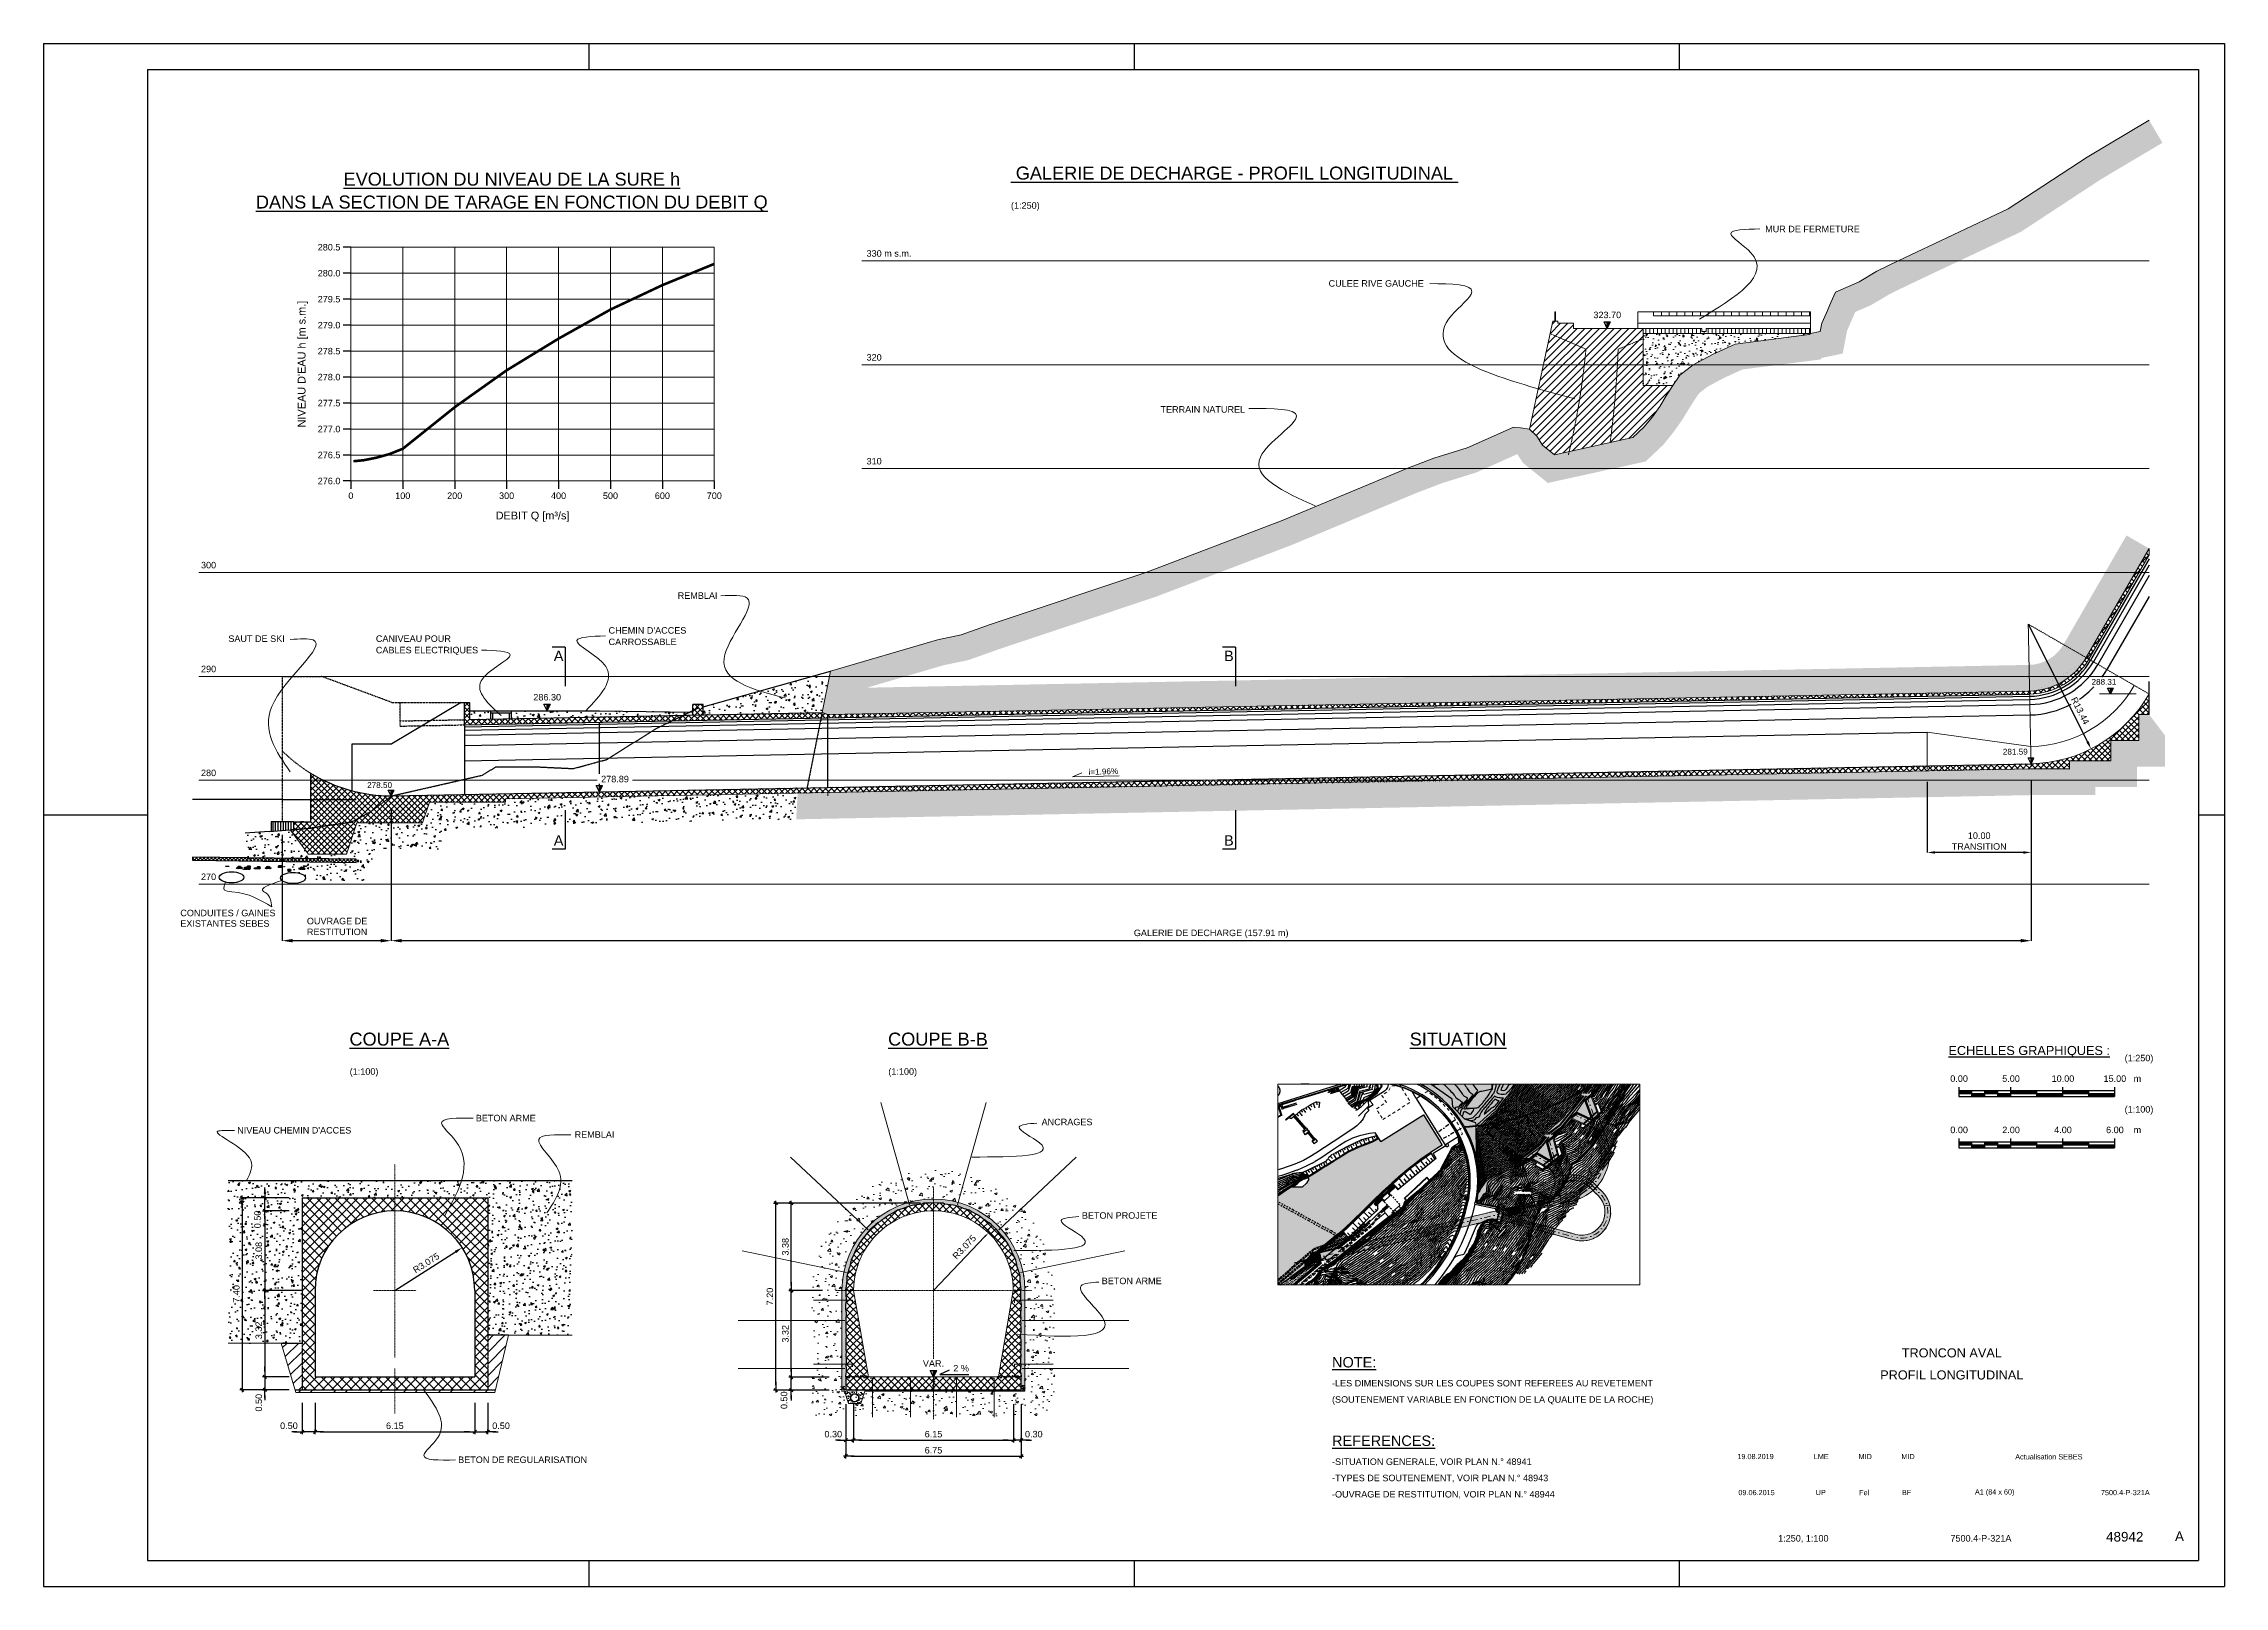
# Paper-space layout '7500.4-P-321A' of a CAD drawing. Extents: x -840 to 0, y 0 to 594.
# The model-space entities are those that its viewports show. They can reach past a viewport. Long polylines and large blocks are cut down to what shows.
import ezdxf
from ezdxf.enums import TextEntityAlignment as Align

# ---------------------------------------------------------------- set-up
doc = ezdxf.new("R2010")
doc.units = 0
doc.header["$LTSCALE"] = 1.000087
for name, pattern in [('ACAD_ISO04W100', [30, 24, -3, 0, -3]), ('ACAD_ISO12W100', [21, 12, -3, 0, -3, 0, -3]), ('DASHDOT', [2.8, 2, -0.25, 0.3, -0.25]), ('DASHED', [2.25, 2, -0.25]), ('DOT', [0.55, 0.3, -0.25]), ('NASCOSTA', [9.525, 6.35, -3.175]), ('TRATTEGGIATA', [0.75, 0.5, -0.25]), ('TRATTEGGIATA2', [9.525, 6.35, -3.175]), ('TRATTOPUNTO', [25.4, 12.7, -6.35, 0, -6.35]), ('TRATTOPUNTO2', [0.5, 0.25, -0.125, 0, -0.125])]:
    doc.linetypes.add(name, pattern=pattern)
for name, color, linetype in [('assi', 6, 'TRATTOPUNTO2'), ('Av. Pr.Profi', 7, 'Continuous'), ('Bâti', 7, 'Continuous'), ('CANALISATION', 2, 'Continuous'), ('colore lago', 131, 'Continuous'), ('Conduite 1000', 170, 'Continuous'), ('coordinate', 2, 'Continuous'), ('Couronnement', 7, 'Continuous'), ('curve livello 1m', 2, 'Continuous'), ('curve livello 5 m', 7, 'Continuous'), ('curve livello 5m', 7, 'Continuous'), ('curve livello di scavo 1 m', 2, 'Continuous'), ('DIME', 6, 'Continuous'), ('GéoSEBESélec', 6, 'Continuous'), ('Limite fiume', 6, 'Continuous'), ('LIN010CO', 2, 'Continuous'), ('LIN010TR', 2, 'NASCOSTA'), ('LIN018CO', 6, 'Continuous'), ('LIN018TR', 6, 'NASCOSTA'), ('LIN025CO', 7, 'Continuous'), ('LIN025TR', 7, 'NASCOSTA'), ('LIN035CO', 1, 'Continuous'), ('LIN050CO', 3, 'Continuous'), ('LIN07CO', 4, 'Continuous'), ('LINCOLO-ROSSO-025', 10, 'Continuous'), ('pendenze', 2, 'Continuous'), ('Per+Mod Surf', 7, 'Continuous'), ('SCALE', 2, 'Continuous'), ('sezioni', 7, 'Continuous'), ('Strade', 7, 'Continuous'), ('TalusHautBas', 7, 'Continuous'), ('TEXT035', 1, 'Continuous'), ('TEXT050', 3, 'Continuous'), ('TEXT070', 4, 'Continuous'), ('TRATTCOLO-30', 253, 'Continuous'), ('TRATTCOLO-32', 255, 'Continuous'), ('VOIRIE', 7, 'Continuous')]:
    doc.layers.add(name, color=color, linetype=linetype)
for name, color, linetype, plot in [('Bordi tratteggi', 5, 'Continuous', False), ('Colori bordi', 5, 'Continuous', False), ('no_plot', 5, 'Continuous', False)]:
    doc.layers.add(name, color=color, linetype=linetype, plot=plot)
doc.styles.add('ARIAL', font='arial.ttf')
doc.styles.add('ROMANS', font='romans.shx')
doc.linetypes.add('ROCCIA', pattern='A,0.25,[130,BERETTA.shx,S=0.1,R=0,X=0,Y=0],-0.2,0.25', length=0.7)
doc.dimstyles.new('250-100', dxfattribs={"dimscale": 2.5, "dimtxt": 0.25, "dimasz": 0.2, "dimexe": 0, "dimexo": 0.5, "dimgap": 0.1, "dimtad": 1, "dimlfac": 0.4, "dimzin": 1, "dimdsep": 46, "dimtxsty": 'ARIAL', "dimblk1": 'LINE', "dimblk2": 'LINE', "dimsah": 1, "dimcen": 2.5, "dimclrd": 256, "dimclre": 256, "dimclrt": 1, "dimadec": 0, "dimazin": 0, "dimtfac": 1, "dimtmove": 2, "dimatfit": 3, "dimldrblk": 'LINE', "dimfxl": 1, "dimtvp": 1, "dimtolj": 1, "dimtzin": 0, "dimarcsym": 0})
doc.dimstyles.new('BO1', dxfattribs={"dimscale": 2.5, "dimtxt": 0.25, "dimasz": 0.2, "dimexe": 0, "dimexo": 0.5, "dimgap": 0.1, "dimtad": 1, "dimzin": 0, "dimdsep": 46, "dimtxsty": 'ROMANS', "dimblk1": 'LINE', "dimblk2": 'LINE', "dimsah": 1, "dimcen": 2.5, "dimclrd": 256, "dimclre": 256, "dimclrt": 1, "dimadec": 0, "dimazin": 0, "dimtfac": 1, "dimtmove": 2, "dimatfit": 3, "dimldrblk": 'LINE', "dimfxl": 1, "dimtvp": 1, "dimtolj": 1, "dimtzin": 0, "dimarcsym": 0})
pattern_1 = [(50, (2, 0), (1.8218467, -0.159391), [0.1905, -2.0955]), (355, (2, 0), (-0.352428, 1.910566), [0.1524, -1.6764]), (100.451, (2.1518, -0.0133), (1.469425, 1.751167), [0.1619, -1.7809]), (46.1842, (2, 0.508), (2.71079, -0.420423), [0.28575, -3.14325]), (96.6356, (2.226, 0.473), (2.374042, 2.474256), [0.24285, -2.67135]), (351.184, (2, 0.508), (2.374046, 2.474251), [0.2286, -2.5146]), (21, (2.254, 0.381), (1.516149, -1.022655), [0.1905, -2.0955]), (326, (2.254, 0.381), (0.61802, 1.84188), [0.1524, -1.6764]), (71.4514, (2.3803, 0.2958), (2.134165, 0.819229), [0.1619, -1.7809]), (37.5, (2, 0), (0.030886, 0.8455504), [0, -1.65608, 0, -1.7018, 0, -1.68275]), (7.5, (2, 0), (0.6681966, 1.0018057), [0, -0.97028, 0, -1.61798, 0, -0.64135]), (327.5, (1.4336, 0), (1.355906, -0.0572874), [0, -0.635, 0, -1.9812, 0, -2.6289]), (317.5, (1.1796, 0), (1.481292, 0.254265), [0, -0.8255, 0, -1.31572, 0, -1.8669])]
pattern_2 = [(50, (2, 0), (1.8218467, -0.159391), [0.1905, -2.0955]), (355, (2, 0), (-0.352428, 1.9105664), [0.1524, -1.6764]), (100.451, (2.1518, -0.0133), (1.469425, 1.751167), [0.1619, -1.7809]), (46.1842, (2, 0.508), (2.71079, -0.420423), [0.28575, -3.14325]), (96.6356, (2.226, 0.473), (2.374042, 2.474256), [0.24285, -2.67135]), (351.184, (2, 0.508), (2.374046, 2.474251), [0.2286, -2.5146]), (21, (2.254, 0.381), (1.516149, -1.022655), [0.1905, -2.0955]), (326, (2.254, 0.381), (0.61802, 1.84188), [0.1524, -1.6764]), (71.4514, (2.3803, 0.2958), (2.134165, 0.8192286), [0.1619, -1.7809]), (37.5, (2, 0), (0.030886, 0.8455504), [0, -1.65608, 0, -1.7018, 0, -1.68275]), (7.5, (2, 0), (0.6681966, 1.0018057), [0, -0.97028, 0, -1.61798, 0, -0.64135]), (327.5, (1.4336, 0), (1.355906, -0.0572874), [0, -0.635, 0, -1.9812, 0, -2.6289]), (317.5, (1.1796, 0), (1.4812918, 0.254265), [0, -0.8255, 0, -1.31572, 0, -1.8669])]
pattern_3 = [(45, (2, 0), (-0.280633, 0.280633), []), (135, (2, 0), (-0.280633, -0.280633), [])]
pattern_4 = [(45, (-5.2459, 0.7625), (-0.561266, 0.561266), [])]
pattern_5 = [(50, (59.4387, -1289.7228), (1.7931505, -0.1568803), [0.1875, -2.0625]), (355, (59.4387, -1289.7228), (-0.3468783, 1.8804803), [0.15, -1.65]), (100.4514, (59.5882, -1289.7359), (1.4462735, 1.7235989), [0.1593505, -1.7528553]), (46.1842, (59.4387, -1289.2228), (2.6681026, -0.4137975), [0.28125, -3.09375]), (96.6356, (59.661, -1289.2573), (2.3366568, 2.4352947), [0.2390257, -2.6292825]), (351.1842, (59.4387, -1289.2228), (2.336655, 2.4352965), [0.225, -2.475]), (21, (59.6887, -1289.3478), (1.4922676, -1.0065472), [0.1875, -2.0625]), (326, (59.6887, -1289.3478), (0.6082883, 1.812875), [0.15, -1.65]), (71.4514, (59.813, -1289.4317), (2.1005566, 0.8063262), [0.1593505, -1.7528553]), (37.5, (59.4387, -1289.7228), (0.03039964, 0.83223463), [0, -1.63, 0, -1.675, 0, -1.65625]), (7.5, (59.4387, -1289.7228), (0.65767384, 0.9860293), [0, -0.955, 0, -1.5925, 0, -0.63125]), (327.5, (58.8812, -1289.7228), (1.3345561, -0.05638718), [0, -0.625, 0, -1.95, 0, -2.5875]), (317.5, (58.6312, -1289.7228), (1.4579654, 0.2502625), [0, -0.8125, 0, -1.295, 0, -1.8375])]
pattern_6 = [(37.5, (-31358.66483, -54114.24347), (-0.0062993358, 0.1926823769), [0, -0.152, 0, -0.17, 0, -0.1625]), (7.5, (-31358.66483, -54114.24347), (0.1769776705, 0.2822146065), [0, -0.082, 0, -0.137, 0, -0.0525]), (327.5, (-31358.78783, -54114.24347), (0.31141418618, 0.00056590535), [0, -0.05, 0, -0.18, 0, -0.235]), (317.5, (-31358.78783, -54114.24347), (0.3006126605, 0.0877675565), [0, -0.025, 0, -0.118, 0, -0.135])]
pattern_7 = [(37.5, (-31358.66483, -54114.24347), (-0.0094490037, 0.28902356535), [0, -0.228, 0, -0.255, 0, -0.24375]), (7.5, (-31358.66483, -54114.24347), (0.2654665058, 0.4233219098), [0, -0.123, 0, -0.2055, 0, -0.07875]), (327.5, (-31358.84933, -54114.24347), (0.4671212793, 0.000848858), [0, -0.075, 0, -0.27, 0, -0.3525]), (317.5, (-31358.84933, -54114.24347), (0.4509189907, 0.1316513347), [0, -0.0375, 0, -0.177, 0, -0.2025])]
pattern_8 = [(315, (-31358.66483, -54114.24347), (0.3314563037, 0.3314563037), []), (45, (-31358.66483, -54114.24347), (-0.3314563037, 0.3314563037), [])]
pattern_9 = [(315.0000179, (171133.71, 46447.7177), (1.325825076, 0.441942153), [0, -1.25])]

psp = doc.layouts.new('7500.4-P-321A')

# ---------------------------------------------------------------- texts
at = {"layer": 'TEXT035', "style": 'ARIAL'}
for s, p in [('-LES DIMENSIONS SUR LES COUPES SONT REFEREES AU REVETEMENT', (-343.73, 76.98)), ('(SOUTENEMENT VARIABLE EN FONCTION DE LA QUALITE DE LA ROCHE)', (-343.73, 70.71)), ('-SITUATION GENERALE, VOIR PLAN N.° 48941', (-343.73, 46.76)), ('-TYPES DE SOUTENEMENT, VOIR PLAN N.° 48943', (-343.73, 40.49)), ('-OUVRAGE DE RESTITUTION, VOIR PLAN N.° 48944', (-343.73, 34.22))]:
    psp.add_text(s, height=2.5, dxfattribs=at).set_placement(p)
at = {"layer": 'TEXT050', "style": 'ARIAL'}
for s, p in [('%%uNOTE:', (-343.73, 84.29)), ('%%uREFERENCES:', (-343.73, 54.07))]:
    psp.add_text(s, height=4, dxfattribs=at).set_placement(p)
at = {"layer": 'TEXT070', "style": 'ARIAL'}
for s, p in [('%%UEVOLUTION DU NIVEAU DE LA SURE h', (-659.66, 541.92)), ('%%uDANS LA SECTION DE TARAGE EN FONCTION DU DEBIT Q', (-659.66, 532.37))]:
    psp.add_text(s, height=5, dxfattribs=at).set_placement(p, align=Align.MIDDLE)

msp = doc.modelspace()

# ---------------------------------------------------------------- texts
at = {"layer": 'coordinate', "color": 1, "style": 'ARIAL'}
for s, p in [('280.5', (238.7182, 273.2436)), ('280.0', (238.7182, 270.7436)), ('279.5', (238.7182, 268.2436)), ('279.0', (238.7182, 265.7436)), ('278.5', (238.7182, 263.2436)), ('278.0', (238.7182, 260.7436)), ('277.5', (238.7182, 258.2436)), ('277.0', (238.7182, 255.7436)), ('276.5', (238.7182, 253.2436)), ('276.0', (238.7182, 250.7436))]:
    msp.add_text(s, height=0.625, dxfattribs=at).set_placement(p, align=Align.MIDDLE_RIGHT)
for s, p in [('330 m s.m.', (289.3862, 272.6462)), ('320', (289.3862, 262.6462)), ('310', (289.3862, 252.6462)), ('300', (225.2952, 242.6462)), ('290', (225.2952, 232.6462)), ('280', (225.2952, 222.6462)), ('270', (225.2952, 212.6462))]:
    msp.add_text(s, height=0.625, dxfattribs=at).set_placement(p, align=Align.MIDDLE_LEFT)
for s, p in [('0', (239.7246, 249.3247)), ('100', (244.7246, 249.3247)), ('200', (249.7246, 249.3247)), ('300', (254.7246, 249.3247)), ('400', (259.7246, 249.3247)), ('500', (264.7246, 249.3247)), ('600', (269.7246, 249.3247)), ('700', (274.7246, 249.3247))]:
    msp.add_text(s, height=0.625, dxfattribs=at).set_placement(p, align=Align.MIDDLE)
msp.add_text('i=1.96%', height=0.56, rotation=2.098942, dxfattribs=at).set_placement((313.6196, 222.5504), align=Align.RIGHT)
at = {"layer": 'coordinate', "color": 1, "lineweight": 0, "style": 'ARIAL'}
msp.add_text('BETON PROJETE', height=0.625, dxfattribs=at).set_placement((310.1204, 179.7271))
at = {"layer": 'TEXT035', "style": 'ARIAL'}
for s, p in [('MUR DE FERMETURE', (375.9149, 274.6872)), ('CULEE RIVE GAUCHE', (333.877, 269.4505)), ('TERRAIN NATUREL', (317.6907, 257.3216)), ('REMBLAI', (271.1979, 239.3982)), ('SAUT DE SKI', (227.9252, 235.2551)), ('CANIVEAU POUR', (242.1322, 235.2551)), ("CHEMIN D'ACCES", (264.541, 236.0484)), ('CARROSSABLE', (264.541, 234.9472)), ('CABLES ELECTRIQUES', (242.1322, 234.1539)), ('CONDUITES / GAINES ', (223.3007, 208.8472)), ('EXISTANTES SEBES', (223.3007, 207.834)), ('BETON ARME', (251.7609, 189.1059)), ('ANCRAGES', (306.2402, 188.7281)), ("NIVEAU CHEMIN D'ACCES", (228.7824, 187.9318)), ('REMBLAI', (261.2717, 187.524)), ('BETON ARME', (312.0324, 173.4285)), ('BETON DE REGULARISATION', (250.0558, 156.2189))]:
    msp.add_text(s, height=0.625, dxfattribs=at).set_placement(p)
msp.add_text("NIVEAU D'EAU h [m s.m.]", height=0.75, rotation=90, dxfattribs=at).set_placement((235.0756, 261.9936), align=Align.MIDDLE)
msp.add_text('DEBIT Q [m³/s]', height=0.75, dxfattribs=at).set_placement((257.2246, 247.3264), align=Align.MIDDLE)
msp.add_text('2 %', height=0.625, dxfattribs=at).set_placement((299.2412, 165.026), align=Align.RIGHT)

# ---------------------------------------------------------------- blocks, each defined once
blk = doc.blocks.new('formato')
at = {"layer": 'LIN025CO'}
for p, q in [((-84, 59.4), (0, 59.4)), ((-84, 59.4), (-84, 0)), ((-63, 59.4), (-63, 58.4)), ((-42, 59.4), (-42, 58.4)), ((-21, 59.4), (-21, 58.4)), ((0, 59.4), (0, 0)), ((-84, 29.7), (-80, 29.7)), ((-1, 29.7), (0, 29.7)), ((-63, 1), (-63, 0)), ((-42, 1), (-42, 0)), ((-21, 1), (-21, 0)), ((-84, 0), (0, 0))]:
    blk.add_line(p, q, dxfattribs=at)
at = {"layer": 'LIN07CO'}
for p, q in [((-80, 58.4), (-1, 58.4)), ((-80, 58.4), (-80, 1)), ((-1, 58.4), (-1, 1)), ((-80, 1), (-1, 1))]:
    blk.add_line(p, q, dxfattribs=at)
blk = doc.blocks.new('SCALA3')
at = {"layer": 'LIN018CO'}
for points in [[(0, 0.12), (0.5, 0.12), (0, 0.24), (0.5, 0.24)], [(0.5, 0), (1, 0), (0.5, 0.12), (1, 0.12)], [(1, 0.12), (1.5, 0.12), (1, 0.24), (1.5, 0.24)], [(1.5, 0), (2, 0), (1.5, 0.12), (2, 0.12)], [(2, 0.24), (3, 0.24), (2, 0.12), (3, 0.12)], [(3, 0.12), (4, 0.12), (3, 0), (4, 0)], [(4, 0.24), (5, 0.24), (4, 0.12), (5, 0.12)], [(5, 0.12), (6, 0.12), (5, 0), (6, 0)]]:
    blk.add_solid(points, dxfattribs=at)
at = {"layer": 'LIN025CO'}
for p, q in [((0, 0.36), (0, 0)), ((0, 0.24), (6, 0.24)), ((0, 0.12), (6, 0.12)), ((0, 0), (6, 0)), ((0.5, 0.24), (0.5, 0)), ((1, 0.24), (1, 0)), ((1.5, 0.24), (1.5, 0)), ((2, 0.36), (2, 0)), ((3, 0.24), (3, 0)), ((4, 0.36), (4, 0)), ((5, 0.24), (5, 0)), ((6, 0.36), (6, 0))]:
    blk.add_line(p, q, dxfattribs=at)
at = {"layer": 'LIN035CO', "style": 'ARIAL'}
blk.add_attdef('(SCALA)', text='', height=0.25, dxfattribs=at).set_placement((7.5, 1.361), align=Align.RIGHT)
for tag, p in [('NO.1', (0.017, 0.694)), ('NO.2', (2.017, 0.694)), ('NO.3', (4.017, 0.694)), ('NO.4', (6.017, 0.694))]:
    blk.add_attdef(tag, text='', height=0.25, dxfattribs=at).set_placement(p, align=Align.MIDDLE)
at = {"layer": 'TEXT035', "style": 'ARIAL'}
blk.add_text('m', height=0.25, rotation=360, dxfattribs=at).set_placement((6.886, 0.57), align=Align.CENTER)
at = {"layer": 'TEXT050', "style": 'ARIAL'}
blk.add_attdef('SCALA', (-0.393, 1.602), '', height=0.35, dxfattribs=at)
blk = doc.blocks.new('tito')
at = {"layer": 'LIN035CO', "style": 'ARIAL'}
blk.add_attdef('SCALA', (0.009, -1.123), '', height=0.25, dxfattribs=at)
at = {"layer": 'TEXT070', "style": 'ARIAL'}
blk.add_attdef('PIANTA', (0, 0), '', height=0.5, dxfattribs=at)
blk = doc.blocks.new('Titolo')
at = {"layer": 'LIN035CO', "style": 'ARIAL'}
for tag, p in [('DATA_MOD_C', (-180.59, 61.99)), ('DIS_MOD_C', (-155.29, 61.99)), ('VER_MOD_C', (-138.35, 61.99)), ('AP_MOD_C', (-121.87, 61.99)), ('DESCRIZIONE_MOD_C', (-67.6, 61.92)), ('DATA_MOD_B', (-180.59, 55.99)), ('DATA_MOD_A', (-180.59, 49.99)), ('DIS_MOD_B', (-155.29, 55.99)), ('DIS_MOD_A', (-155.29, 49.99)), ('VER_MOD_B', (-138.35, 55.99)), ('VER_MOD_A', (-138.35, 49.99)), ('AP_MOD_B', (-121.87, 55.99)), ('AP_MOD_A', (-121.87, 49.99)), ('DESCRIZIONE_MOD_B', (-67.6, 55.92)), ('DESCRIZIONE_MOD_A', (-67.6, 49.92))]:
    blk.add_attdef(tag, text='', height=2, dxfattribs=at).set_placement(p, align=Align.MIDDLE)
at = {"layer": 'TEXT035', "style": 'ARIAL'}
for tag, p in [('DATA_1_EMISSIONE', (-180.2, 36.12)), ('DIS.', (-155.48, 36.14)), ('VERIF.', (-138.76, 36.14)), ('APPR.', (-122.42, 36.14)), ('DIMENSIONI', (-88.48, 36.12)), ('SCALA', (-38.16, 36.12))]:
    blk.add_attdef(tag, text='', height=2, dxfattribs=at).set_placement(p, align=Align.MIDDLE)
for tag, p in [('NO._COMM.', (-171.89, 18.5)), ('NOME_FILE', (-105.52, 18.5))]:
    blk.add_attdef(tag, text='', height=2.5, dxfattribs=at).set_placement(p, align=Align.MIDDLE_LEFT)
at = {"layer": 'TEXT050', "style": 'ARIAL'}
blk.add_attdef('TITOLO_2.1', text='', height=3, dxfattribs=at).set_placement((-105, 72.6), align=Align.MIDDLE)
at = {"layer": 'TEXT070', "style": 'ARIAL'}
for tag, height, p in [('TIPO_PROGETTO_1', 4, (-105, 110.26)), ('TIPO_PROGETTO_2', 4, (-105, 104.01)), ('TITOLO_1.1', 3.5, (-105, 89.91)), ('TITOLO_1.2', 3.5, (-105, 81.41))]:
    blk.add_attdef(tag, text='', height=height, dxfattribs=at).set_placement(p, align=Align.MIDDLE)
for tag, p in [('NO._LO.', (-38.39, 19.11)), ('MOD.', (-17.3, 19.29))]:
    blk.add_attdef(tag, text='', height=3.7, dxfattribs=at).set_placement(p, align=Align.MIDDLE_CENTER)
blk = doc.blocks.new('LIVELLI1')
at = {"layer": 'LIN018CO'}
blk.add_solid([(0, 0.25), (0, 0), (0.125, 0.25)], dxfattribs=at)
at = {"layer": 'LIN035CO'}
for p, q in [((-0.125, 0.25), (0.125, 0.25)), ((0, 0), (-0.125, 0.25)), ((0, 0), (0, 0.25)), ((0, 0), (0.125, 0.25))]:
    blk.add_line(p, q, dxfattribs=at)
at = {"layer": 'TEXT035', "style": 'ARIAL'}
blk.add_attdef('VALORE', text='', height=0.25, dxfattribs=at).set_placement((0, 0.395), align=Align.CENTER)
blk = doc.blocks.new('*D7')
at = {"layer": 'Defpoints', "color": 0, "linetype": 'Continuous', "transparency": 16777216}
for p in [(401.25, 236.96), (407.3, 224.96)]:
    blk.add_point(p, dxfattribs=at)
at = {"layer": 'DIME', "linetype": 'Continuous', "lineweight": -2, "transparency": 16777216}
blk.add_line((401.25, 236.96), (406.97, 225.63), dxfattribs=at)
at = {"layer": 'DIME', "linetype": 'Continuous', "transparency": 16777216}
blk.add_solid([(407.08, 225.69), (406.85, 225.57), (407.3, 224.96)], dxfattribs=at)
at = {"layer": 'DIME', "color": 1, "linetype": 'Continuous', "lineweight": 0, "transparency": 16777216, "insert": (406.25, 228.62), "char_height": 0.625, "attachment_point": 5, "rotation": 296.7671, "style": 'ARIAL'}
blk.add_mtext('\\A1;R13.44', dxfattribs=at)
blk = doc.blocks.new('LINE')
for p, q in [((-1.6, 0), (0.45, 0)), ((0, 0.45), (0, -0.45))]:
    blk.add_line(p, q)
at = {"color": 3}
blk.add_line((-0.32, -0.32), (0.32, 0.32), dxfattribs=at)
blk = doc.blocks.new('*D8')
at = {"layer": 'Defpoints', "color": 0, "linetype": 'Continuous', "transparency": 16777216}
for p in [(401.53, 221.97), (243.61, 211.93), (243.61, 206.49)]:
    blk.add_point(p, dxfattribs=at)
at = {"layer": 'DIME', "linetype": 'Continuous', "lineweight": -2, "transparency": 16777216}
for p, q in [((401.53, 220.72), (401.53, 206.49)), ((243.61, 210.68), (243.61, 206.49)), ((400.53, 206.49), (244.61, 206.49))]:
    blk.add_line(p, q, dxfattribs=at)
at = {"layer": 'DIME', "linetype": 'Continuous', "transparency": 16777216}
for points in [[(244.61, 206.66), (244.61, 206.33), (243.61, 206.49)], [(400.53, 206.66), (400.53, 206.33), (401.53, 206.49)]]:
    blk.add_solid(points, dxfattribs=at)
at = {"layer": 'DIME', "color": 1, "linetype": 'Continuous', "lineweight": 0, "transparency": 16777216, "insert": (322.57, 207.15), "char_height": 0.625, "attachment_point": 5, "style": 'ARIAL'}
blk.add_mtext('\\A1;GALERIE DE DECHARGE (157.91 m)', dxfattribs=at)
blk = doc.blocks.new('*D9')
at = {"layer": 'Defpoints', "color": 0, "linetype": 'Continuous', "transparency": 16777216}
for p in [(243.61, 220.43), (233.11, 217.93), (233.11, 206.49)]:
    blk.add_point(p, dxfattribs=at)
at = {"layer": 'DIME', "linetype": 'Continuous', "lineweight": -2, "transparency": 16777216}
for p, q in [((243.61, 219.18), (243.61, 206.49)), ((233.11, 216.68), (233.11, 206.49)), ((242.61, 206.49), (234.11, 206.49))]:
    blk.add_line(p, q, dxfattribs=at)
at = {"layer": 'DIME', "linetype": 'Continuous', "transparency": 16777216}
for points in [[(234.11, 206.66), (234.11, 206.33), (233.11, 206.49)], [(242.61, 206.66), (242.61, 206.33), (243.61, 206.49)]]:
    blk.add_solid(points, dxfattribs=at)
at = {"layer": 'DIME', "color": 1, "linetype": 'Continuous', "lineweight": 0, "transparency": 16777216, "insert": (238.4, 207.86), "char_height": 0.625, "attachment_point": 5, "style": 'ARIAL'}
blk.add_mtext('\\A1;OUVRAGE DE\\PRESTITUTION', dxfattribs=at)
blk = doc.blocks.new('SEZ2')
at = {"layer": 'LIN07CO'}
for p, q in [((0, 0), (0, -1.5)), ((0, -1.5), (-0.5, -1.5))]:
    blk.add_line(p, q, dxfattribs=at)
at = {"layer": 'TEXT050', "style": 'ARIAL'}
blk.add_attdef('NOME_SEZIONE', text='', height=0.4, dxfattribs=at).set_placement((-0.25, -1.162), align=Align.MIDDLE)
blk = doc.blocks.new('SEZ1')
at = {"layer": 'LIN07CO'}
for q in [(-0.5, 1.5), (0, 0)]:
    blk.add_line((0, 1.5), q, dxfattribs=at)
at = {"layer": 'TEXT050', "style": 'ARIAL'}
blk.add_attdef('NOME_SEZIONE', text='', height=0.4, dxfattribs=at).set_placement((-0.25, 1.167), align=Align.MIDDLE)
blk = doc.blocks.new('*D10')
at = {"layer": 'Defpoints', "color": 0, "linetype": 'Continuous', "transparency": 16777216}
for p in [(391.53, 223.03), (401.53, 223.22), (391.53, 214.99)]:
    blk.add_point(p, dxfattribs=at)
at = {"layer": 'DIME', "linetype": 'Continuous', "lineweight": -2, "transparency": 16777216}
for p, q in [((391.53, 221.78), (391.53, 214.99)), ((401.53, 221.97), (401.53, 214.99)), ((400.78, 214.99), (392.28, 214.99))]:
    blk.add_line(p, q, dxfattribs=at)
at = {"layer": 'DIME', "linetype": 'Continuous', "transparency": 16777216}
for points in [[(392.28, 215.11), (392.28, 214.86), (391.53, 214.99)], [(400.78, 215.11), (400.78, 214.86), (401.53, 214.99)]]:
    blk.add_solid(points, dxfattribs=at)
at = {"layer": 'DIME', "color": 1, "linetype": 'Continuous', "lineweight": 0, "transparency": 16777216, "insert": (396.53, 216.08), "char_height": 0.625, "attachment_point": 5, "style": 'ARIAL'}
blk.add_mtext('\\A1;10.00\\PTRANSITION', dxfattribs=at)
blk = doc.blocks.new('*D11')
at = {"layer": 'Defpoints', "color": 0, "linetype": 'Continuous', "transparency": 16777216}
for p in [(236.28, 163.26), (251.65, 163.26), (251.65, 159.23)]:
    blk.add_point(p, dxfattribs=at)
at = {"layer": 'DIME', "linetype": 'Continuous', "lineweight": -2, "transparency": 16777216}
for p, q in [((236.28, 162.01), (236.28, 159.23)), ((251.65, 162.01), (251.65, 159.23)), ((236.78, 159.23), (251.15, 159.23))]:
    blk.add_line(p, q, dxfattribs=at)
at = {"layer": 'DIME', "linetype": 'Continuous', "lineweight": -2, "transparency": 16777216, "xscale": 0.5, "yscale": 0.5, "zscale": 0.5, "rotation": 180}
blk.add_blockref('LINE', (236.28, 159.23), dxfattribs=at)
at = {"layer": 'DIME', "linetype": 'Continuous', "lineweight": -2, "transparency": 16777216, "xscale": 0.5, "yscale": 0.5, "zscale": 0.5}
blk.add_blockref('LINE', (251.65, 159.23), dxfattribs=at)
at = {"layer": 'DIME', "color": 1, "linetype": 'Continuous', "lineweight": 0, "transparency": 16777216, "insert": (243.96, 159.8), "char_height": 0.625, "attachment_point": 5, "style": 'ARIAL'}
blk.add_mtext('\\A1;6.15', dxfattribs=at)
blk = doc.blocks.new('*D12')
at = {"layer": 'Defpoints', "color": 0, "linetype": 'Continuous', "transparency": 16777216}
for p in [(236.28, 172.81), (231.43, 164.51), (235.03, 164.51)]:
    blk.add_point(p, dxfattribs=at)
at = {"layer": 'DIME', "linetype": 'Continuous', "lineweight": -2, "transparency": 16777216}
for p, q in [((235.03, 172.81), (231.43, 172.81)), ((231.43, 172.31), (231.43, 165.01)), ((233.78, 164.51), (231.43, 164.51))]:
    blk.add_line(p, q, dxfattribs=at)
at = {"layer": 'DIME', "linetype": 'Continuous', "lineweight": -2, "transparency": 16777216, "xscale": 0.5, "yscale": 0.5, "zscale": 0.5}
for p, rotation in [((231.43, 172.81), 90), ((231.43, 164.51), 270)]:
    blk.add_blockref('LINE', p, dxfattribs=dict(at, rotation=rotation))
at = {"layer": 'DIME', "color": 1, "linetype": 'Continuous', "lineweight": 0, "transparency": 16777216, "insert": (230.86, 168.98), "char_height": 0.625, "attachment_point": 5, "rotation": 90, "style": 'ARIAL'}
blk.add_mtext('\\A1;3.32', dxfattribs=at)
blk = doc.blocks.new('*D13')
at = {"layer": 'Defpoints', "color": 0, "linetype": 'Continuous', "transparency": 16777216}
for p in [(235.03, 163.26), (236.28, 163.26), (235.03, 159.23)]:
    blk.add_point(p, dxfattribs=at)
at = {"layer": 'DIME', "linetype": 'Continuous', "lineweight": -2, "transparency": 16777216}
for p, q in [((235.03, 162.01), (235.03, 159.23)), ((236.28, 162.01), (236.28, 159.23)), ((234.53, 159.23), (234.03, 159.23)), ((236.28, 159.23), (235.03, 159.23)), ((236.78, 159.23), (237.28, 159.23))]:
    blk.add_line(p, q, dxfattribs=at)
at = {"layer": 'DIME', "linetype": 'Continuous', "lineweight": -2, "transparency": 16777216, "xscale": 0.5, "yscale": 0.5, "zscale": 0.5}
blk.add_blockref('LINE', (235.03, 159.23), dxfattribs=at)
at = {"layer": 'DIME', "linetype": 'Continuous', "lineweight": -2, "transparency": 16777216, "xscale": 0.5, "yscale": 0.5, "zscale": 0.5, "rotation": 180}
blk.add_blockref('LINE', (236.28, 159.23), dxfattribs=at)
at = {"layer": 'DIME', "color": 1, "linetype": 'Continuous', "lineweight": 0, "transparency": 16777216, "insert": (233.76, 159.8), "char_height": 0.625, "attachment_point": 5, "style": 'ARIAL'}
blk.add_mtext('\\A1;0.50', dxfattribs=at)
blk = doc.blocks.new('*D14')
at = {"layer": 'Defpoints', "color": 0, "linetype": 'Continuous', "transparency": 16777216}
for p in [(235.03, 164.51), (231.43, 163.26), (235.03, 163.26)]:
    blk.add_point(p, dxfattribs=at)
at = {"layer": 'DIME', "linetype": 'Continuous', "lineweight": -2, "transparency": 16777216}
for p, q in [((231.43, 165.01), (231.43, 165.51)), ((233.78, 164.51), (231.43, 164.51)), ((231.43, 164.51), (231.43, 163.26)), ((233.78, 163.26), (231.43, 163.26)), ((231.43, 162.76), (231.43, 162.26))]:
    blk.add_line(p, q, dxfattribs=at)
at = {"layer": 'DIME', "linetype": 'Continuous', "lineweight": -2, "transparency": 16777216, "xscale": 0.5, "yscale": 0.5, "zscale": 0.5}
for p, rotation in [((231.43, 164.51), 270), ((231.43, 163.26), 90)]:
    blk.add_blockref('LINE', p, dxfattribs=dict(at, rotation=rotation))
at = {"layer": 'DIME', "color": 1, "linetype": 'Continuous', "lineweight": 0, "transparency": 16777216, "insert": (230.86, 162.02), "char_height": 0.625, "attachment_point": 5, "rotation": 90, "style": 'ARIAL'}
blk.add_mtext('\\A1;0.50', dxfattribs=at)
blk = doc.blocks.new('*D15')
at = {"layer": 'Defpoints', "color": 0, "linetype": 'Continuous', "transparency": 16777216}
for p in [(235.03, 180.49), (231.43, 172.81), (235.03, 172.81)]:
    blk.add_point(p, dxfattribs=at)
at = {"layer": 'DIME', "linetype": 'Continuous', "lineweight": -2, "transparency": 16777216}
for p, q in [((233.78, 180.49), (231.43, 180.49)), ((231.43, 179.99), (231.43, 173.31)), ((233.78, 172.81), (231.43, 172.81))]:
    blk.add_line(p, q, dxfattribs=at)
at = {"layer": 'DIME', "linetype": 'Continuous', "lineweight": -2, "transparency": 16777216, "xscale": 0.5, "yscale": 0.5, "zscale": 0.5}
for p, rotation in [((231.43, 180.49), 90), ((231.43, 172.81), 270)]:
    blk.add_blockref('LINE', p, dxfattribs=dict(at, rotation=rotation))
at = {"layer": 'DIME', "color": 1, "linetype": 'Continuous', "lineweight": 0, "transparency": 16777216, "insert": (230.86, 176.65), "char_height": 0.625, "attachment_point": 5, "rotation": 90, "style": 'ARIAL'}
blk.add_mtext('\\A1;3.08', dxfattribs=at)
blk = doc.blocks.new('*D16')
at = {"layer": 'Defpoints', "color": 0, "linetype": 'Continuous', "transparency": 16777216}
for p in [(251.65, 163.26), (252.9, 163.26), (252.9, 159.23)]:
    blk.add_point(p, dxfattribs=at)
at = {"layer": 'DIME', "linetype": 'Continuous', "lineweight": -2, "transparency": 16777216}
for p, q in [((251.65, 162.01), (251.65, 159.23)), ((252.9, 162.01), (252.9, 159.23)), ((251.15, 159.23), (250.65, 159.23)), ((251.65, 159.23), (252.9, 159.23)), ((253.4, 159.23), (253.9, 159.23))]:
    blk.add_line(p, q, dxfattribs=at)
at = {"layer": 'DIME', "linetype": 'Continuous', "lineweight": -2, "transparency": 16777216, "xscale": 0.5, "yscale": 0.5, "zscale": 0.5}
blk.add_blockref('LINE', (251.65, 159.23), dxfattribs=at)
at = {"layer": 'DIME', "linetype": 'Continuous', "lineweight": -2, "transparency": 16777216, "xscale": 0.5, "yscale": 0.5, "zscale": 0.5, "rotation": 180}
blk.add_blockref('LINE', (252.9, 159.23), dxfattribs=at)
at = {"layer": 'DIME', "color": 1, "linetype": 'Continuous', "lineweight": 0, "transparency": 16777216, "insert": (254.19, 159.8), "char_height": 0.625, "attachment_point": 5, "style": 'ARIAL'}
blk.add_mtext('\\A1;0.50', dxfattribs=at)
blk = doc.blocks.new('*D17')
at = {"layer": 'Defpoints', "color": 0, "linetype": 'Continuous', "transparency": 16777216}
for p in [(250.44, 176.94), (243.96, 172.81)]:
    blk.add_point(p, dxfattribs=at)
at = {"layer": 'LIN018CO', "linetype": 'Continuous', "lineweight": -2, "transparency": 16777216}
blk.add_line((243.96, 172.81), (249.81, 176.54), dxfattribs=at)
at = {"layer": 'LIN018CO', "linetype": 'Continuous', "transparency": 16777216}
blk.add_solid([(249.74, 176.65), (249.88, 176.43), (250.44, 176.94)], dxfattribs=at)
at = {"layer": 'LIN018CO', "color": 1, "linetype": 'Continuous', "lineweight": 0, "transparency": 16777216, "insert": (246.98, 175.47), "char_height": 0.625, "attachment_point": 5, "rotation": 32.5501, "style": 'ARIAL'}
blk.add_mtext('\\A1;R3.075', dxfattribs=at)
blk = doc.blocks.new('*D18')
at = {"layer": 'Defpoints', "color": 0, "linetype": 'Continuous', "transparency": 16777216}
for p in [(231.43, 181.74), (235.03, 181.74), (235.03, 180.49)]:
    blk.add_point(p, dxfattribs=at)
at = {"layer": 'DIME', "linetype": 'Continuous', "lineweight": -2, "transparency": 16777216}
for p, q in [((231.43, 182.24), (231.43, 182.74)), ((233.78, 181.74), (231.43, 181.74)), ((231.43, 180.49), (231.43, 181.74)), ((233.78, 180.49), (231.43, 180.49)), ((231.43, 179.99), (231.43, 179.49))]:
    blk.add_line(p, q, dxfattribs=at)
at = {"layer": 'DIME', "linetype": 'Continuous', "lineweight": -2, "transparency": 16777216, "xscale": 0.5, "yscale": 0.5, "zscale": 0.5}
for p, rotation in [((231.43, 181.74), 270), ((231.43, 180.49), 90)]:
    blk.add_blockref('LINE', p, dxfattribs=dict(at, rotation=rotation))
at = {"layer": 'DIME', "color": 1, "linetype": 'Continuous', "lineweight": 0, "transparency": 16777216, "insert": (230.74, 179.66), "char_height": 0.625, "attachment_point": 5, "rotation": 90, "style": 'ARIAL'}
blk.add_mtext('\\A1;0.50', dxfattribs=at)
blk = doc.blocks.new('*D19')
at = {"layer": 'Defpoints', "color": 0, "linetype": 'Continuous', "transparency": 16777216}
for p in [(235.03, 181.74), (229.27, 163.26), (234.36, 163.26)]:
    blk.add_point(p, dxfattribs=at)
at = {"layer": 'DIME', "linetype": 'Continuous', "lineweight": -2, "transparency": 16777216}
for p, q in [((233.78, 181.74), (229.27, 181.74)), ((229.27, 181.24), (229.27, 163.76)), ((233.11, 163.26), (229.27, 163.26))]:
    blk.add_line(p, q, dxfattribs=at)
at = {"layer": 'DIME', "linetype": 'Continuous', "lineweight": -2, "transparency": 16777216, "xscale": 0.5, "yscale": 0.5, "zscale": 0.5}
for p, rotation in [((229.27, 181.74), 90), ((229.27, 163.26), 270)]:
    blk.add_blockref('LINE', p, dxfattribs=dict(at, rotation=rotation))
at = {"layer": 'DIME', "color": 1, "linetype": 'Continuous', "lineweight": 0, "transparency": 16777216, "insert": (228.7, 172.5), "char_height": 0.625, "attachment_point": 5, "rotation": 90, "style": 'ARIAL'}
blk.add_mtext('\\A1;7.40', dxfattribs=at)
blk = doc.blocks.new('*D21')
at = {"layer": 'Defpoints', "color": 0, "linetype": 'Continuous', "transparency": 16777216}
for p in [(282.14, 181.24), (295.83, 181.24), (286.38, 172.81)]:
    blk.add_point(p, dxfattribs=at)
at = {"layer": 'DIME', "linetype": 'Continuous', "lineweight": -2, "transparency": 16777216}
for p, q in [((294.58, 181.24), (282.14, 181.24)), ((282.14, 173.31), (282.14, 180.74)), ((285.13, 172.81), (282.14, 172.81))]:
    blk.add_line(p, q, dxfattribs=at)
at = {"layer": 'DIME', "linetype": 'Continuous', "lineweight": -2, "transparency": 16777216, "xscale": 0.5, "yscale": 0.5, "zscale": 0.5}
for p, rotation in [((282.14, 181.24), 90), ((282.14, 172.81), 270)]:
    blk.add_blockref('LINE', p, dxfattribs=dict(at, rotation=rotation))
at = {"layer": 'DIME', "color": 1, "linetype": 'Continuous', "lineweight": 0, "transparency": 16777216, "insert": (281.57, 177.03), "char_height": 0.625, "attachment_point": 5, "rotation": 90, "style": 'ARIAL'}
blk.add_mtext('\\A1;3.38', dxfattribs=at)
blk = doc.blocks.new('*D20')
at = {"layer": 'Defpoints', "color": 0, "linetype": 'Continuous', "transparency": 16777216}
for p in [(280.65, 181.24), (288.36, 181.24), (287.02, 163.24)]:
    blk.add_point(p, dxfattribs=at)
at = {"layer": 'DIME', "linetype": 'Continuous', "lineweight": -2, "transparency": 16777216}
for p, q in [((287.11, 181.24), (280.65, 181.24)), ((280.65, 163.74), (280.65, 180.74)), ((285.77, 163.24), (280.65, 163.24))]:
    blk.add_line(p, q, dxfattribs=at)
at = {"layer": 'DIME', "linetype": 'Continuous', "lineweight": -2, "transparency": 16777216, "xscale": 0.5, "yscale": 0.5, "zscale": 0.5}
for p, rotation in [((280.65, 181.24), 90), ((280.65, 163.24), 270)]:
    blk.add_blockref('LINE', p, dxfattribs=dict(at, rotation=rotation))
at = {"layer": 'DIME', "color": 1, "linetype": 'Continuous', "lineweight": 0, "transparency": 16777216, "insert": (280.08, 172.24), "char_height": 0.625, "attachment_point": 5, "rotation": 90, "style": 'ARIAL'}
blk.add_mtext('\\A1;7.20', dxfattribs=at)
blk = doc.blocks.new('*D22')
at = {"layer": 'Defpoints', "color": 0, "linetype": 'Continuous', "transparency": 16777216}
for p in [(282.14, 172.81), (286.38, 172.81), (287.02, 164.49)]:
    blk.add_point(p, dxfattribs=at)
at = {"layer": 'DIME', "linetype": 'Continuous', "lineweight": -2, "transparency": 16777216}
for p, q in [((285.13, 172.81), (282.14, 172.81)), ((282.14, 164.99), (282.14, 172.31)), ((285.77, 164.49), (282.14, 164.49))]:
    blk.add_line(p, q, dxfattribs=at)
at = {"layer": 'DIME', "linetype": 'Continuous', "lineweight": -2, "transparency": 16777216, "xscale": 0.5, "yscale": 0.5, "zscale": 0.5}
for p, rotation in [((282.14, 172.81), 90), ((282.14, 164.49), 270)]:
    blk.add_blockref('LINE', p, dxfattribs=dict(at, rotation=rotation))
at = {"layer": 'DIME', "color": 1, "linetype": 'Continuous', "lineweight": 0, "transparency": 16777216, "insert": (281.57, 168.65), "char_height": 0.625, "attachment_point": 5, "rotation": 90, "style": 'ARIAL'}
blk.add_mtext('\\A1;3.32', dxfattribs=at)
blk = doc.blocks.new('*D23')
at = {"layer": 'Defpoints', "color": 0, "linetype": 'Continuous', "transparency": 16777216}
for p in [(282.14, 164.49), (287.02, 164.49), (287.02, 163.24)]:
    blk.add_point(p, dxfattribs=at)
at = {"layer": 'DIME', "linetype": 'Continuous', "lineweight": -2, "transparency": 16777216}
for p, q in [((282.14, 164.99), (282.14, 165.49)), ((285.77, 164.49), (282.14, 164.49)), ((282.14, 163.24), (282.14, 164.49)), ((285.77, 163.24), (282.14, 163.24)), ((282.14, 162.74), (282.14, 162.24))]:
    blk.add_line(p, q, dxfattribs=at)
at = {"layer": 'DIME', "linetype": 'Continuous', "lineweight": -2, "transparency": 16777216, "xscale": 0.5, "yscale": 0.5, "zscale": 0.5}
for p, rotation in [((282.14, 164.49), 270), ((282.14, 163.24), 90)]:
    blk.add_blockref('LINE', p, dxfattribs=dict(at, rotation=rotation))
at = {"layer": 'DIME', "color": 1, "linetype": 'Continuous', "lineweight": 0, "transparency": 16777216, "insert": (281.44, 162.26), "char_height": 0.625, "attachment_point": 5, "rotation": 90, "style": 'ARIAL'}
blk.add_mtext('\\A1;0.50', dxfattribs=at)
blk = doc.blocks.new('*D25')
at = {"layer": 'Defpoints', "color": 0, "linetype": 'Continuous', "transparency": 16777216}
for p in [(287.39, 163.12), (304.27, 162.74), (304.27, 156.87)]:
    blk.add_point(p, dxfattribs=at)
at = {"layer": 'DIME', "linetype": 'Continuous', "lineweight": -2, "transparency": 16777216}
for p, q in [((287.39, 161.87), (287.39, 156.87)), ((304.27, 161.49), (304.27, 156.87)), ((287.89, 156.87), (303.77, 156.87))]:
    blk.add_line(p, q, dxfattribs=at)
at = {"layer": 'DIME', "linetype": 'Continuous', "lineweight": -2, "transparency": 16777216, "xscale": 0.5, "yscale": 0.5, "zscale": 0.5, "rotation": 180}
blk.add_blockref('LINE', (287.39, 156.87), dxfattribs=at)
at = {"layer": 'DIME', "linetype": 'Continuous', "lineweight": -2, "transparency": 16777216, "xscale": 0.5, "yscale": 0.5, "zscale": 0.5}
blk.add_blockref('LINE', (304.27, 156.87), dxfattribs=at)
at = {"layer": 'DIME', "color": 1, "linetype": 'Continuous', "lineweight": 0, "transparency": 16777216, "insert": (295.83, 157.44), "char_height": 0.625, "attachment_point": 5, "style": 'ARIAL'}
blk.add_mtext('\\A1;6.75', dxfattribs=at)
blk = doc.blocks.new('*D24')
at = {"layer": 'Defpoints', "color": 0, "linetype": 'Continuous', "transparency": 16777216}
for p in [(288.14, 163.12), (303.52, 163.12), (303.52, 158.43)]:
    blk.add_point(p, dxfattribs=at)
at = {"layer": 'DIME', "linetype": 'Continuous', "lineweight": -2, "transparency": 16777216}
for p, q in [((288.14, 161.87), (288.14, 158.43)), ((303.52, 161.87), (303.52, 158.43)), ((288.64, 158.43), (303.02, 158.43))]:
    blk.add_line(p, q, dxfattribs=at)
at = {"layer": 'DIME', "linetype": 'Continuous', "lineweight": -2, "transparency": 16777216, "xscale": 0.5, "yscale": 0.5, "zscale": 0.5, "rotation": 180}
blk.add_blockref('LINE', (288.14, 158.43), dxfattribs=at)
at = {"layer": 'DIME', "linetype": 'Continuous', "lineweight": -2, "transparency": 16777216, "xscale": 0.5, "yscale": 0.5, "zscale": 0.5}
blk.add_blockref('LINE', (303.52, 158.43), dxfattribs=at)
at = {"layer": 'DIME', "color": 1, "linetype": 'Continuous', "lineweight": 0, "transparency": 16777216, "insert": (295.83, 158.99), "char_height": 0.625, "attachment_point": 5, "style": 'ARIAL'}
blk.add_mtext('\\A1;6.15', dxfattribs=at)
blk = doc.blocks.new('*D26')
at = {"layer": 'Defpoints', "color": 0, "linetype": 'Continuous', "transparency": 16777216}
for p in [(287.39, 163.12), (288.14, 163.12), (288.14, 158.43)]:
    blk.add_point(p, dxfattribs=at)
at = {"layer": 'DIME', "linetype": 'Continuous', "lineweight": -2, "transparency": 16777216}
for p, q in [((287.39, 161.87), (287.39, 158.43)), ((288.14, 161.87), (288.14, 158.43)), ((286.89, 158.43), (286.39, 158.43)), ((287.39, 158.43), (288.14, 158.43)), ((288.64, 158.43), (289.14, 158.43))]:
    blk.add_line(p, q, dxfattribs=at)
at = {"layer": 'DIME', "linetype": 'Continuous', "lineweight": -2, "transparency": 16777216, "xscale": 0.5, "yscale": 0.5, "zscale": 0.5}
blk.add_blockref('LINE', (287.39, 158.43), dxfattribs=at)
at = {"layer": 'DIME', "linetype": 'Continuous', "lineweight": -2, "transparency": 16777216, "xscale": 0.5, "yscale": 0.5, "zscale": 0.5, "rotation": 180}
blk.add_blockref('LINE', (288.14, 158.43), dxfattribs=at)
at = {"layer": 'DIME', "color": 1, "linetype": 'Continuous', "lineweight": 0, "transparency": 16777216, "insert": (286.18, 158.99), "char_height": 0.625, "attachment_point": 5, "style": 'ARIAL'}
blk.add_mtext('\\A1;0.30', dxfattribs=at)
blk = doc.blocks.new('*D27')
at = {"layer": 'Defpoints', "color": 0, "linetype": 'Continuous', "transparency": 16777216}
for p in [(303.52, 163.12), (304.27, 163.12), (303.52, 158.43)]:
    blk.add_point(p, dxfattribs=at)
at = {"layer": 'DIME', "linetype": 'Continuous', "lineweight": -2, "transparency": 16777216}
for p, q in [((303.52, 161.87), (303.52, 158.43)), ((304.27, 161.87), (304.27, 158.43)), ((303.02, 158.43), (302.52, 158.43)), ((304.27, 158.43), (303.52, 158.43)), ((304.77, 158.43), (305.27, 158.43))]:
    blk.add_line(p, q, dxfattribs=at)
at = {"layer": 'DIME', "linetype": 'Continuous', "lineweight": -2, "transparency": 16777216, "xscale": 0.5, "yscale": 0.5, "zscale": 0.5}
blk.add_blockref('LINE', (303.52, 158.43), dxfattribs=at)
at = {"layer": 'DIME', "linetype": 'Continuous', "lineweight": -2, "transparency": 16777216, "xscale": 0.5, "yscale": 0.5, "zscale": 0.5, "rotation": 180}
blk.add_blockref('LINE', (304.27, 158.43), dxfattribs=at)
at = {"layer": 'DIME', "color": 1, "linetype": 'Continuous', "lineweight": 0, "transparency": 16777216, "insert": (305.49, 158.99), "char_height": 0.625, "attachment_point": 5, "style": 'ARIAL'}
blk.add_mtext('\\A1;0.30', dxfattribs=at)
blk = doc.blocks.new('*D28')
at = {"layer": 'Defpoints', "color": 0, "linetype": 'Continuous', "transparency": 16777216}
for p in [(301.13, 178.38), (295.83, 172.81)]:
    blk.add_point(p, dxfattribs=at)
at = {"layer": 'DIME', "linetype": 'Continuous', "lineweight": -2, "transparency": 16777216}
blk.add_line((295.83, 172.81), (300.78, 178.01), dxfattribs=at)
at = {"layer": 'DIME', "linetype": 'Continuous', "transparency": 16777216}
blk.add_solid([(300.72, 178.07), (300.84, 177.96), (301.13, 178.38)], dxfattribs=at)
at = {"layer": 'DIME', "color": 1, "linetype": 'Continuous', "lineweight": 0, "transparency": 16777216, "insert": (298.8, 177), "char_height": 0.625, "attachment_point": 5, "rotation": 46.4253, "style": 'ARIAL'}
blk.add_mtext('\\A1;R3.075', dxfattribs=at)
blk = doc.blocks.new('INVISIBLE')
at = {"color": 0}
for p, q in [((-0.0375, 0), (0.0375, 0)), ((0, -0.0375), (0, 0.0375))]:
    blk.add_line(p, q, dxfattribs=at)
at = {"flags": 1}
for tag, p in [('POINTNUMBER', (0, 0)), ('COMMENT', (0, -1.25))]:
    blk.add_attdef(tag, p, '', height=1, dxfattribs=at)
blk = doc.blocks.new('CIRCLE')
at = {"color": 0}
blk.add_circle((0, 0), 0.375, dxfattribs=at)
at = {"flags": 1}
for tag, p in [('POINTNUMBER', (0, 0)), ('COMMENT', (0, -1.25))]:
    blk.add_attdef(tag, p, '', height=1, dxfattribs=at)
blk = doc.blocks.new('CONTORNO')
at = {"layer": 'Colori bordi', "lineweight": 0, "ltscale": 2}
for p, q in [((-17.14, 124.32), (-17.42, 128.81)), ((-52.77, 122), (-51.9, 128.1)), ((-21.79, 103.85), (-28, 102.86)), ((-36.27, 101.53), (-40.68, 100.83)), ((-40.37, 92.64), (-38.13, 86.46)), ((-22.58, 81.44), (-16.59, 82.87)), ((-1.86, 76.64), (2.38, 75.49)), ((-3, -0.71), (3, 0.71))]:
    blk.add_line(p, q, dxfattribs=at)
at = {"layer": 'Colori bordi', "lineweight": 0, "ltscale": 2, "flags": 128}
for points in [[(26.17, -94.33), (25.45, -93.47), (-6.88, 42.14), (-4.99, 41.62), (-4.91, 41.91), (-5.11, 41.97), (-4.48, 44.28), (-5.97, 44.69), (9.43, 101.47, 0.76503), (-27.56, 123.11), (-31.83, 118.92, 0.278191), (-69.08, 126.14), (-85.83, 120), (-86.11, 120.76), (-102.99, 114.57), (-98.15, 109.31), (-85.2, 114.06), (-84.43, 113.22), (-89.14, 103.05), (-84.31, 97.79), (-77.78, 111.85), (-78.51, 112.19), (-77.18, 115.05, -0.198912), (-74.37, 117.64), (-67.47, 120.16, -0.281645), (-36.07, 114.45, 0.175507), (-40.66, 100.04), (-40.37, 92.64, 0.034114), (-43.47, 92.01), (-53.11, 89.34), (-53.32, 90.11), (-70.65, 85.3), (-66.25, 79.67), (-52.96, 83.36), (-52.25, 82.46), (-57.77, 72.7), (-53.91, 67.76), (-53.38, 67.07), (-47.59, 77.3), (-45.68, 80.67), (-46.38, 81.06), (-46.31, 81.18, -0.14195), (-42.73, 84.68), (-41.6, 85.29, -0.165813), (-34.47, 86.46, -0.072308), (-29.81, 84.97), (-22.58, 81.44), (16.59, -82.87), (15.87, -82.01), (19.27, -96.29), (18.41, -96.98), (19.15, -100.11), (27.05, -106.51), (29.93, -105.82), (28.44, -103.88), (26.17, -94.33)], [(-28.75, 115.78, -0.121281), (-20.71, 100.16), (-8.91, 50.66), (5.18, 102.62, 0.76503), (-24.48, 119.98)], [(-32.97, 111.24, 0.166114), (-36.27, 100.22), (-35.98, 92.82, -0.099876), (-27.1, 90.5), (-25.38, 89.66), (-24.66, 90.19), (-26.7, 98.74, 0.115961)]]:
    blk.add_lwpolyline(points, format="xyb", close=True, dxfattribs=at)
blk = doc.blocks.new('barrageflott')
at = {"layer": 'TRATTCOLO-32'}
h = blk.add_hatch(color=256, dxfattribs=at)
h.paths.add_polyline_path([(-40.68, 110.42), (-41.16, 110.06, -0.002639), (-39.85, 108.3), (-39.37, 108.65, 0.002639)])
h.paths.add_polyline_path([(-39.26, 108.5), (-39.74, 108.15, -0.002639), (-38.46, 106.37), (-37.97, 106.72, 0.002639)])
h.paths.add_polyline_path([(-37.86, 106.56), (-38.35, 106.21, -0.002639), (-37.09, 104.42), (-36.59, 104.76, 0.002639)])
h.paths.add_polyline_path([(-36.48, 104.61), (-36.98, 104.27, -0.002639), (-35.73, 102.46), (-35.24, 102.8, 0.002639)])
h.paths.add_polyline_path([(-35.13, 102.64), (-35.63, 102.3, -0.002639), (-34.41, 100.48), (-33.91, 100.81, 0.002639)])
h.paths.add_polyline_path([(-33.8, 100.65), (-34.3, 100.32, -0.002639), (-33.1, 98.49), (-32.6, 98.81, 0.002639)])
h.paths.add_polyline_path([(-32.49, 98.65), (-33, 98.33, -0.002639), (-31.82, 96.48), (-31.31, 96.8, 0.002639)])
h.paths.add_polyline_path([(-31.21, 96.64), (-31.72, 96.32, -0.002639), (-30.56, 94.46), (-30.05, 94.77, 0.002639)])
h.paths.add_polyline_path([(-29.95, 94.61), (-30.46, 94.29, -0.002639), (-29.32, 92.42), (-28.81, 92.73, 0.002639)])
h.paths.add_polyline_path([(-28.71, 92.56), (-29.23, 92.26, -0.002639), (-28.11, 90.37), (-27.59, 90.67, 0.002639)])
h.paths.add_polyline_path([(-27.5, 90.51), (-28.02, 90.2, -0.002639), (-26.92, 88.3), (-26.4, 88.6, 0.002639)])
h.paths.add_polyline_path([(-26.31, 88.43), (-26.83, 88.14, -0.002639), (-25.76, 86.22), (-25.23, 86.51, 0.002639)])
h.paths.add_polyline_path([(-25.14, 86.35), (-25.67, 86.06, -0.002639), (-24.62, 84.13), (-24.09, 84.42, 0.002639)])
h.paths.add_polyline_path([(-24, 84.25), (-24.53, 83.97, -0.002639), (-23.5, 82.03), (-22.97, 82.31, 0.002639)])
h.paths.add_polyline_path([(-22.88, 82.14), (-23.41, 81.86, -0.002639), (-22.41, 79.91), (-21.87, 80.18, 0.002639)])
h.paths.add_polyline_path([(-21.78, 80.01), (-22.32, 79.74, -0.002639), (-21.34, 77.78), (-20.8, 78.05, 0.002639)])
h.paths.add_polyline_path([(-20.72, 77.88), (-21.25, 77.61, -0.002639), (-20.29, 75.64), (-19.75, 75.9, 0.002639)])
h.paths.add_polyline_path([(-19.67, 75.73), (-20.21, 75.47, -0.002639), (-19.27, 73.48), (-18.73, 73.74, 0.002639)])
h.paths.add_polyline_path([(-16.68, 69.21), (-17.23, 68.97, -0.002639), (-16.36, 66.96), (-15.81, 67.19, 0.002639)])
h.paths.add_polyline_path([(-17.65, 71.39), (-18.2, 71.15, -0.002639), (-17.31, 69.14), (-16.76, 69.38, 0.002639)])
h.paths.add_polyline_path([(-18.65, 73.57), (-19.19, 73.31, -0.002639), (-18.28, 71.32), (-17.73, 71.57, 0.002639)])
h = blk.add_hatch(color=256, dxfattribs=at)
h.paths.add_polyline_path([(-4.69, 33.16, 0.002639), (-5.2, 35.3), (-5.78, 35.16, -0.002639), (-5.27, 33.02)])
h.paths.add_polyline_path([(-5.25, 35.49, 0.002639), (-5.78, 37.62), (-6.36, 37.47, -0.002639), (-5.83, 35.34)])
h.paths.add_polyline_path([(-5.83, 37.8, 0.002639), (-6.39, 39.93), (-6.97, 39.77, -0.002639), (-6.41, 37.65)])
h.paths.add_polyline_path([(-6.44, 40.11, 0.002639), (-7.03, 42.23), (-7.61, 42.07, -0.002639), (-7.02, 39.96)])
h.paths.add_polyline_path([(-7.08, 42.42, 0.002639), (-7.69, 44.53), (-8.27, 44.36, -0.002639), (-7.66, 42.25)])
h.paths.add_polyline_path([(-7.74, 44.71, 0.002639), (-8.38, 46.82), (-8.95, 46.64, -0.002639), (-8.32, 44.54)])
h.paths.add_polyline_path([(-8.43, 47, 0.002639), (-9.09, 49.1), (-9.66, 48.91, -0.002639), (-9.01, 46.82)])
h.paths.add_polyline_path([(-9.15, 49.28, 0.002639), (-9.83, 51.37), (-10.4, 51.18, -0.002639), (-9.72, 49.1)])
h.paths.add_polyline_path([(-9.89, 51.55, 0.002639), (-10.6, 53.63), (-11.17, 53.44, -0.002639), (-10.46, 51.36)])
h.paths.add_polyline_path([(-10.66, 53.81, 0.002639), (-11.39, 55.89), (-11.96, 55.69, -0.002639), (-11.23, 53.62)])
h.paths.add_polyline_path([(-11.46, 56.07, 0.002639), (-12.21, 58.13), (-12.77, 57.92, -0.002639), (-12.02, 55.86)])
h.paths.add_polyline_path([(-12.28, 58.31, 0.002639), (-13.05, 60.37), (-13.61, 60.15, -0.002639), (-12.84, 58.1)])
h.paths.add_polyline_path([(-13.12, 60.55, 0.002639), (-13.92, 62.59), (-14.48, 62.37, -0.002639), (-13.68, 60.33)])
h.paths.add_polyline_path([(-13.99, 62.77, 0.002639), (-14.82, 64.81), (-15.37, 64.58, -0.002639), (-14.55, 62.55)])
h.paths.add_polyline_path([(-14.89, 64.99, 0.002639), (-15.74, 67.02), (-16.29, 66.78, -0.002639), (-15.44, 64.76)])
h = blk.add_hatch(color=256, dxfattribs=at)
h.paths.add_polyline_path([(-1.19, 14.37, 0.002639), (-1.51, 16.55), (-2.1, 16.46, -0.002639), (-1.79, 14.29)])
h.paths.add_polyline_path([(-1.53, 16.74, 0.002639), (-1.87, 18.91), (-2.47, 18.82, -0.002639), (-2.13, 16.65)])
h.paths.add_polyline_path([(-1.9, 19.1, 0.002639), (-2.27, 21.27), (-2.86, 21.17, -0.002639), (-2.5, 19)])
h.paths.add_polyline_path([(-2.3, 21.46, 0.002639), (-2.69, 23.62), (-3.28, 23.51, -0.002639), (-2.89, 21.35)])
h.paths.add_polyline_path([(-2.72, 23.81, 0.002639), (-3.14, 25.97), (-3.73, 25.85, -0.002639), (-3.31, 23.7)])
h.paths.add_polyline_path([(-3.18, 26.15, 0.002639), (-3.61, 28.31), (-4.2, 28.19, -0.002639), (-3.76, 26.04)])
h.paths.add_polyline_path([(-3.65, 28.5, 0.002639), (-4.12, 30.65), (-4.7, 30.52, -0.002639), (-4.24, 28.37)])
h.paths.add_polyline_path([(-4.16, 30.83, 0.002639), (-4.65, 32.98), (-5.23, 32.84, -0.002639), (-4.74, 30.7)])
h = blk.add_hatch(color=256, dxfattribs=at)
h.paths.add_polyline_path([(0.29, 0.12, 0.002639), (0.13, 2.31), (-0.47, 2.26, -0.002639), (-0.31, 0.07)])
h.paths.add_polyline_path([(0.11, 2.5, 0.002639), (-0.08, 4.69), (-0.67, 4.64, -0.002639), (-0.48, 2.45)])
h.paths.add_polyline_path([(-0.09, 4.88, 0.002639), (-0.31, 7.07), (-0.9, 7.01, -0.002639), (-0.69, 4.82)])
h.paths.add_polyline_path([(-0.33, 7.26, 0.002639), (-0.57, 9.44), (-1.16, 9.38, -0.002639), (-0.92, 7.2)])
h.paths.add_polyline_path([(-0.59, 9.63, 0.002639), (-0.85, 11.82), (-1.45, 11.74, -0.002639), (-1.18, 9.56)])
h.paths.add_polyline_path([(-0.88, 12, 0.002639), (-1.17, 14.19), (-1.76, 14.1, -0.002639), (-1.47, 11.93)])
at = {"layer": 'LIN010CO', "lineweight": 0}
for p, q in [((-41.16, 110.06), (-40.68, 110.42)), ((-39.85, 108.3), (-39.37, 108.65)), ((-39.74, 108.15), (-39.26, 108.5)), ((-38.46, 106.37), (-37.97, 106.72)), ((-38.35, 106.21), (-37.86, 106.56)), ((-37.09, 104.42), (-36.59, 104.76)), ((-36.98, 104.27), (-36.48, 104.61)), ((-35.73, 102.46), (-35.24, 102.8)), ((-35.63, 102.3), (-35.13, 102.64)), ((-34.41, 100.48), (-33.91, 100.81)), ((-34.3, 100.32), (-33.8, 100.65)), ((-33.1, 98.49), (-32.6, 98.81)), ((-33, 98.33), (-32.49, 98.65)), ((-31.82, 96.48), (-31.31, 96.8)), ((-31.72, 96.32), (-31.21, 96.64)), ((-30.56, 94.46), (-30.05, 94.77)), ((-30.46, 94.29), (-29.95, 94.61)), ((-29.32, 92.42), (-28.81, 92.73)), ((-29.23, 92.26), (-28.71, 92.56)), ((-28.11, 90.37), (-27.59, 90.67)), ((-28.02, 90.2), (-27.5, 90.51)), ((-26.92, 88.3), (-26.4, 88.6)), ((-26.83, 88.14), (-26.31, 88.43)), ((-25.76, 86.22), (-25.23, 86.51)), ((-25.67, 86.06), (-25.14, 86.35)), ((-24.62, 84.13), (-24.09, 84.42)), ((-24.53, 83.97), (-24, 84.25)), ((-23.5, 82.03), (-22.97, 82.31)), ((-23.41, 81.86), (-22.88, 82.14)), ((-22.41, 79.91), (-21.87, 80.18)), ((-22.32, 79.74), (-21.78, 80.01)), ((-21.34, 77.78), (-20.8, 78.05)), ((-21.25, 77.61), (-20.72, 77.88)), ((-20.29, 75.64), (-19.75, 75.9)), ((-20.21, 75.47), (-19.67, 75.73)), ((-19.27, 73.48), (-18.73, 73.74)), ((-19.19, 73.31), (-18.65, 73.57)), ((-18.28, 71.32), (-17.73, 71.57)), ((-18.2, 71.15), (-17.65, 71.39)), ((-17.31, 69.14), (-16.76, 69.38)), ((-17.23, 68.97), (-16.68, 69.21)), ((-16.36, 66.96), (-15.81, 67.19)), ((-16.29, 66.78), (-15.74, 67.02)), ((-15.44, 64.76), (-14.89, 64.99)), ((-15.37, 64.58), (-14.82, 64.81)), ((-14.55, 62.55), (-13.99, 62.77)), ((-14.48, 62.37), (-13.92, 62.59)), ((-13.68, 60.33), (-13.12, 60.55)), ((-13.61, 60.15), (-13.05, 60.37)), ((-12.84, 58.1), (-12.28, 58.31)), ((-12.77, 57.92), (-12.21, 58.13)), ((-12.02, 55.86), (-11.46, 56.07)), ((-11.96, 55.69), (-11.39, 55.89)), ((-11.23, 53.62), (-10.66, 53.81)), ((-11.17, 53.44), (-10.6, 53.63)), ((-10.46, 51.36), (-9.89, 51.55)), ((-10.4, 51.18), (-9.83, 51.37)), ((-9.72, 49.1), (-9.15, 49.28)), ((-9.66, 48.91), (-9.09, 49.1)), ((-9.01, 46.82), (-8.43, 47)), ((-8.95, 46.64), (-8.38, 46.82)), ((-8.32, 44.54), (-7.74, 44.71)), ((-8.27, 44.36), (-7.69, 44.53)), ((-7.66, 42.25), (-7.08, 42.42)), ((-7.61, 42.07), (-7.03, 42.23)), ((-7.02, 39.96), (-6.44, 40.11)), ((-6.97, 39.77), (-6.39, 39.93)), ((-6.41, 37.65), (-5.83, 37.8)), ((-6.36, 37.47), (-5.78, 37.62)), ((-5.83, 35.34), (-5.25, 35.49)), ((-5.78, 35.16), (-5.2, 35.3)), ((-5.27, 33.02), (-4.69, 33.16)), ((-5.23, 32.84), (-4.65, 32.98)), ((-4.74, 30.7), (-4.16, 30.83)), ((-4.7, 30.52), (-4.12, 30.65)), ((-4.24, 28.37), (-3.65, 28.5)), ((-4.2, 28.19), (-3.61, 28.31)), ((-3.76, 26.04), (-3.18, 26.15)), ((-3.73, 25.85), (-3.14, 25.97)), ((-3.31, 23.7), (-2.72, 23.81)), ((-3.28, 23.51), (-2.69, 23.62)), ((-2.89, 21.35), (-2.3, 21.46)), ((-2.86, 21.17), (-2.27, 21.27)), ((-2.5, 19), (-1.9, 19.1)), ((-2.47, 18.82), (-1.87, 18.91)), ((-2.13, 16.65), (-1.53, 16.74)), ((-2.1, 16.46), (-1.51, 16.55)), ((-1.79, 14.29), (-1.19, 14.37)), ((-1.76, 14.1), (-1.17, 14.19)), ((-1.47, 11.93), (-0.88, 12)), ((-1.45, 11.74), (-0.85, 11.82)), ((-1.18, 9.56), (-0.59, 9.63)), ((-1.16, 9.38), (-0.57, 9.44)), ((-0.92, 7.2), (-0.33, 7.26)), ((-0.9, 7.01), (-0.31, 7.07)), ((-0.69, 4.82), (-0.09, 4.88)), ((-0.67, 4.64), (-0.08, 4.69)), ((-0.48, 2.45), (0.11, 2.5)), ((-0.47, 2.26), (0.13, 2.31)), ((-0.31, 0.07), (0.29, 0.12))]:
    blk.add_line(p, q, dxfattribs=at)
for centre in [(-40.97, 110.32), (-39.56, 108.4), (-38.16, 106.47), (-36.78, 104.52), (-35.43, 102.55), (-34.1, 100.57), (-32.8, 98.57), (-31.51, 96.56), (-30.25, 94.53), (-29.02, 92.49), (-27.8, 90.44), (-26.61, 88.37), (-25.45, 86.29), (-24.31, 84.19), (-23.19, 82.08), (-22.1, 79.96), (-21.03, 77.83), (-19.98, 75.68), (-18.96, 73.53), (-17.97, 71.36), (-17, 69.18), (-16.05, 66.99), (-15.13, 64.78), (-14.24, 62.57), (-13.37, 60.35), (-12.52, 58.12), (-11.71, 55.88), (-10.91, 53.62), (-10.15, 51.37), (-9.41, 49.1), (-8.69, 46.82), (-8, 44.53), (-7.34, 42.24), (-6.71, 39.94), (-6.1, 37.64), (-5.52, 35.32), (-4.96, 33), (-4.43, 30.67), (-3.93, 28.34), (-3.45, 26), (-3, 23.66), (-2.58, 21.31), (-2.19, 18.96), (-1.82, 16.6), (-1.48, 14.24), (-1.16, 11.87), (-0.88, 9.5), (-0.62, 7.13), (-0.38, 4.76), (-0.18, 2.38), (0, 0)]:
    blk.add_circle(centre, 0.095, dxfattribs=at)
for radius, start, end in [(207.74, 36.1739, 36.7788), (208.34, 36.1739, 36.7788), (207.74, 35.5168, 36.1216), (208.34, 35.5168, 36.1216), (207.74, 34.8596, 35.4645), (208.34, 34.8596, 35.4645), (207.74, 34.2024, 34.8073), (208.34, 34.2024, 34.8073), (207.74, 33.5452, 34.1501), (208.34, 33.5452, 34.1501), (207.74, 32.8881, 33.4929), (208.34, 32.8881, 33.4929), (207.74, 32.2309, 32.8358), (208.34, 32.2309, 32.8358), (208.34, 31.5737, 32.1786), (207.74, 31.5737, 32.1786), (208.34, 30.9166, 31.5214), (207.74, 30.9166, 31.5214), (208.34, 30.2594, 30.8643), (207.74, 30.2594, 30.8643), (208.34, 29.6022, 30.2071), (207.74, 29.6022, 30.2071), (208.34, 28.945, 29.5499), (207.74, 28.945, 29.5499), (208.34, 28.2879, 28.8927), (207.74, 28.2879, 28.8927), (208.34, 27.6307, 28.2356), (207.74, 27.6307, 28.2356), (208.34, 26.9735, 27.5784), (207.74, 26.9735, 27.5784), (208.34, 26.3163, 26.9212), (207.74, 26.3163, 26.9212), (208.34, 25.6592, 26.264), (207.74, 25.6592, 26.264), (208.34, 25.002, 25.6069), (207.74, 25.002, 25.6069), (208.34, 24.3448, 24.9497), (207.74, 24.3448, 24.9497), (207.74, 23.6876, 24.2925), (208.34, 23.6876, 24.2925), (207.74, 23.0305, 23.6353), (208.34, 23.0305, 23.6353), (207.74, 22.3733, 22.9782), (208.34, 22.3733, 22.9782), (207.74, 21.7161, 22.321), (208.34, 21.7161, 22.321), (207.74, 21.059, 21.6638), (208.34, 21.059, 21.6638), (207.74, 20.4018, 21.0067), (208.34, 20.4018, 21.0067), (207.74, 19.7446, 20.3495), (208.34, 19.7446, 20.3495), (207.74, 19.0874, 19.6923), (208.34, 19.0874, 19.6923), (207.74, 18.4303, 19.0351), (208.34, 18.4303, 19.0351), (207.74, 17.7731, 18.378), (208.34, 17.7731, 18.378), (207.74, 17.1159, 17.7208), (208.34, 17.1159, 17.7208), (207.74, 16.4587, 17.0636), (208.34, 16.4587, 17.0636), (207.74, 15.8016, 16.4064), (208.34, 15.8016, 16.4064), (207.74, 15.1444, 15.7493), (208.34, 15.1444, 15.7493), (208.34, 14.4872, 15.0921), (207.74, 14.4872, 15.0921), (207.74, 13.8301, 14.4349), (208.34, 13.8301, 14.4349), (207.74, 13.1729, 13.7778), (208.34, 13.1729, 13.7778), (207.74, 12.5157, 13.1206), (208.34, 12.5157, 13.1206), (207.74, 11.8585, 12.4634), (208.34, 11.8585, 12.4634), (207.74, 11.2014, 11.8062), (208.34, 11.2014, 11.8062), (207.74, 10.5442, 11.1491), (208.34, 10.5442, 11.1491), (207.74, 9.887, 10.4919), (208.34, 9.887, 10.4919), (207.74, 9.2298, 9.8347), (208.34, 9.2298, 9.8347), (208.34, 8.5727, 9.1775), (207.74, 8.5727, 9.1775), (207.74, 7.9155, 8.5204), (208.34, 7.9155, 8.5204), (207.74, 7.2583, 7.8632), (208.34, 7.2583, 7.8632), (207.74, 6.6011, 7.206), (208.34, 6.6011, 7.206), (207.74, 5.944, 6.5488), (208.34, 5.944, 6.5488), (207.74, 5.2868, 5.8917), (208.34, 5.2868, 5.8917), (207.74, 4.6296, 5.2345), (208.34, 4.6296, 5.2345), (207.74, 3.9725, 4.5773), (208.34, 3.9725, 4.5773)]:
    blk.add_arc((-207.55, -14.32), radius, start, end, dxfattribs=at)

# ---------------------------------------------------------------- dimensions: what is measured, and where the dimension line sits
at = {"layer": 'DIME', "linetype": 'Continuous', "lineweight": 0}
dim = msp.add_radius_dim(center=(401.2514, 236.9598), mpoint=(407.3042, 224.96), dimstyle='BO1', override={"dimasz": 0.3, "dimtxsty": 'ARIAL'}, dxfattribs=at)
dim.commit()
dim.dimension.update_dxf_attribs({"geometry": '*D7', "text_midpoint": (406.2525, 228.6203), "dimtype": 164})
for base, p1, p2, text, override, picture, middle in [((391.5281, 214.9874), (401.5261, 223.2226), (391.5281, 223.027), '<>\\PTRANSITION', {"dimasz": 0.3, "dimtxsty": 'ARIAL'}, '*D10', (396.5271, 216.0829)), ((243.6118, 206.4928), (401.5261, 221.9726), (243.6118, 211.9288), 'GALERIE DE DECHARGE (157.91 m)', {"dimasz": 0.4, "dimtxsty": 'ARIAL'}, '*D8', (322.569, 207.1525))]:
    dim = msp.add_linear_dim(base=base, p1=p1, p2=p2, text=text, dimstyle='BO1', override=override, dxfattribs=at)
    dim.commit()
    dim.dimension.update_dxf_attribs({"geometry": picture, "text_midpoint": middle})
dim = msp.add_linear_dim(base=(233.1073, 206.4928), p1=(243.6118, 220.4289), p2=(233.1073, 217.9288), text='OUVRAGE DE\\PRESTITUTION', dimstyle='BO1', override={"dimasz": 0.4, "dimtxsty": 'ARIAL'}, dxfattribs=at)
dim.commit()
dim.dimension.update_dxf_attribs({"geometry": '*D9', "text_midpoint": (238.3996, 207.8607), "dimtype": 160})
for base, p1, p2, picture, middle in [((231.431, 181.7448), (235.025, 180.4948), (235.025, 181.7448), '*D18', (230.7369, 179.6586)), ((231.431, 164.5073), (236.275, 172.8073), (235.025, 164.5073), '*D12', (230.8617, 168.9822)), ((231.431, 163.2573), (235.025, 164.5073), (235.025, 163.2573), '*D14', (230.8617, 162.0249)), ((282.1352, 164.4948), (287.0154, 163.2448), (287.0154, 164.4948), '*D23', (281.4409, 162.2626))]:
    dim = msp.add_linear_dim(base=base, p1=p1, p2=p2, angle=90, dimstyle='250-100', dxfattribs=at)
    dim.commit()
    dim.dimension.update_dxf_attribs({"geometry": picture, "text_midpoint": middle, "dimtype": 160})
for base, p1, p2, picture, middle in [((229.2676170359, 163.2572736046), (235.0250055493, 181.7447736048), (234.3584556705, 163.2572736046), '*D19', (228.6985089186, 172.5010236047)), ((231.4309823951, 172.8072736046), (235.0250055493, 180.4947736048), (235.0250055493, 172.8072736046), '*D15', (230.8616611127, 176.6510236047)), ((280.6456, 181.2448), (287.0154, 163.2448), (288.3566, 181.2448), '*D20', (280.0764, 172.2448)), ((282.1352396388, 181.2447736048), (286.3826744318, 172.8072736047), (295.8279070465, 181.2447736048), '*D21', (281.5659183564, 177.0260236048))]:
    dim = msp.add_linear_dim(base=base, p1=p1, p2=p2, angle=90, dimstyle='250-100', dxfattribs=at)
    dim.commit()
    dim.dimension.update_dxf_attribs({"geometry": picture, "text_midpoint": middle})
dim = msp.add_radius_dim(center=(295.8279, 172.8073), mpoint=(301.1269, 178.3767), text='R3.075', dimstyle='250-100', dxfattribs=at)
dim.commit()
dim.dimension.update_dxf_attribs({"geometry": '*D28', "text_midpoint": (298.8032, 176.9983), "dimtype": 164})
dim = msp.add_linear_dim(base=(282.1352, 172.8073), p1=(287.0154, 164.4948), p2=(286.3827, 172.8073), angle=90, text='3.32', dimstyle='250-100', dxfattribs=at)
dim.commit()
dim.dimension.update_dxf_attribs({"geometry": '*D22', "text_midpoint": (281.5659, 168.651)})
for base, p1, p2, picture, middle in [((235.025, 159.2263), (236.275, 163.2573), (235.025, 163.2573), '*D13', (233.7608, 159.7954)), ((252.9, 159.2263), (251.65, 163.2573), (252.9, 163.2573), '*D16', (254.1925, 159.7954)), ((288.1404, 158.4257), (287.3904, 163.1198), (288.1404, 163.1198), '*D26', (286.1778, 158.9948)), ((303.5154, 158.4257), (304.2663, 163.1171), (303.5154, 163.1198), '*D27', (305.4878, 158.9948))]:
    dim = msp.add_linear_dim(base=base, p1=p1, p2=p2, dimstyle='250-100', dxfattribs=at)
    dim.commit()
    dim.dimension.update_dxf_attribs({"geometry": picture, "text_midpoint": middle, "dimtype": 160})
for base, p1, p2, picture, middle in [((251.65, 159.2263), (236.275, 163.2573), (251.65, 163.2573), '*D11', (243.9625, 159.7954)), ((304.2654, 156.8732), (287.3904, 163.1198), (304.2654, 162.7448), '*D25', (295.8279, 157.4423)), ((303.5154, 158.4257), (288.1404, 163.1198), (303.5154, 163.1198), '*D24', (295.8279, 158.9948))]:
    dim = msp.add_linear_dim(base=base, p1=p1, p2=p2, dimstyle='250-100', dxfattribs=at)
    dim.commit()
    dim.dimension.update_dxf_attribs({"geometry": picture, "text_midpoint": middle})
at = {"layer": 'LIN018CO', "linetype": 'Continuous', "lineweight": 0}
dim = msp.add_radius_dim(center=(243.9625, 172.8073), mpoint=(250.4425, 176.9434), text='R3.075', dimstyle='250-100', override={"dimasz": 0.3, "dimdec": 3}, dxfattribs=at)
dim.commit()
dim.dimension.update_dxf_attribs({"geometry": '*D17', "text_midpoint": (246.9781, 175.4709), "dimtype": 164})

# ---------------------------------------------------------------- hatches: boundary and pattern name
at = {"layer": 'colore lago', "linetype": 'Continuous', "lineweight": 0}
for points in [[(62395.4319, 108712.4259), (62396.0259, 108711.8538), (62396.5448, 108710.8043), (62395.7034, 108710.5709), (62400.1015, 108704.9416), (62413.395, 108708.6282), (62414.0974, 108707.7291), (62408.5772, 108697.9723), (62412.9754, 108692.343), (62413.7754, 108693.7569), (62413.7754, 108692.1954), (62414.8206, 108690.2225), (62415.3159, 108689.2875), (62415.7255, 108688.5144), (62415.9887, 108688.0175), (62416.3083, 108687.4144), (62417.0906, 108686.8771), (62417.9856, 108686.3089), (62418.7619, 108685.8574), (62419.2765, 108685.6102), (62419.9799, 108685.5227), (62420.7469, 108685.4365), (62421.2686, 108685.2536), (62422.0416, 108684.9347), (62422.8341, 108684.5753), (62423.3024, 108684.3176), (62424.281, 108683.3047), (62425.6555, 108681.8746), (62426.4488, 108681.0664), (62427.1564, 108680.3507), (62427.6734, 108679.8332), (62427.8948, 108679.6195), (62428.4319, 108679.3836), (62429.0399, 108678.92), (62429.8687, 108678.2117), (62430.4835, 108677.6294), (62430.843, 108677.243), (62431.2176, 108676.3636), (62431.5569, 108675.296), (62431.9127, 108674.5274), (62432.3553, 108674.2466), (62432.8581, 108673.9417), (62433.4549, 108673.2309), (62434.0969, 108672.3256), (62434.7011, 108671.6013), (62435.1968, 108671.28), (62435.6852, 108671.01), (62436.1435, 108670.7553), (62436.7071, 108670.3884), (62437.4924, 108669.8551), (62438.3579, 108669.2525), (62439.1621, 108668.6782), (62440.078, 108667.9959), (62441.1297, 108667.1897), (62442.0018, 108666.5014), (62442.9078, 108665.7584), (62443.7887, 108665.0205), (62444.5616, 108664.3587), (62445.1439, 108663.8439), (62445.4526, 108663.5469), (62446.014, 108662.6645), (62446.5014, 108661.9407), (62447.1532, 108661.6996), (62448.8761, 108661.0814), (62447.1832, 108652.7495), (62446.9428, 108651.5664), (62441.595, 108652.495), (62436.09, 108653.04), (62430.527, 108653.236), (62424.984, 108653.069), (62419.433, 108652.547), (62413.953, 108651.637), (62408.529, 108650.359), (62403.21, 108648.764), (62398.021, 108646.797), (62392.955, 108644.487), (62388.067, 108641.873), (62383.347, 108638.914), (62379.143, 108635.919), (62374.987, 108632.528), (62370.912, 108628.752), (62367.864, 108625.55), (62364.577, 108621.7199), (62361.992, 108618.302), (62358.884, 108613.699), (62356.087, 108608.883), (62353.615, 108603.924), (62351.491, 108598.79), (62349.698, 108593.52), (62348.257, 108588.148), (62347.162, 108582.699), (62346.433, 108577.206), (62346.076, 108571.827), (62346.067, 108566.2699), (62346.414, 108560.708), (62347.156, 108555.214), (62348.241, 108549.757), (62349.1079, 108546.5429), (62347.868, 108543.897), (62343.8045, 108542.34), (62343.0705, 108542.9311), (62342.2146, 108543.3994), (62341.4935, 108543.6045), (62340.7308, 108543.3971), (62339.7875, 108542.8952), (62338.8135, 108542.3669), (62337.9584, 108542.0806), (62337.4625, 108542.167), (62336.538, 108542.3741), (62334.2534, 108542.969), (62331.3225, 108543.7846), (62328.1392, 108544.6847), (62325.0979, 108545.5334), (62322.5927, 108546.1946), (62321.8484, 108546.3611), (62320.9844, 108546.545), (62320.4739, 108546.6655), (62319.8592, 108546.9627), (62319.1026, 108547.3351), (62317.9614, 108547.8242), (62316.5809, 108548.3862), (62315.0662, 108548.9886), (62313.5225, 108549.5985), (62312.055, 108550.1834), (62310.7689, 108550.7105), (62309.7693, 108551.1471), (62309.1125, 108551.4751), (62308.0737, 108552.1307), (62305.1337, 108553.8291), (62301.9743, 108555.8461), (62300, 108557.1446), (62299.9999, 108746.1015), (62331.8815, 108763.679), (62334.5074, 108761.5122), (62338.392, 108758.5995), (62343.0839, 108755.7213), (62348.1034, 108752.4275), (62352.9591, 108748.8213), (62356.9824, 108746.6715), (62363.4114, 108741.7121), (62364.5243, 108741.1924), (62365.6373, 108740.6728), (62364.7399, 108740.344), (62363.3601, 108739.8386), (62368.1972, 108734.5816), (62381.1507, 108739.3266), (62381.9232, 108738.487), (62377.2065, 108728.3174), (62382.0437, 108723.0604), (62383.5313, 108726.2679), (62384.6104, 108725.7715), (62384.8908, 108725.5001), (62385.5126, 108725.007), (62386.2903, 108724.4398), (62387.1525, 108723.8337), (62388.0279, 108723.224), (62388.8451, 108722.6462), (62389.5327, 108722.1356), (62390.0194, 108721.7276), (62390.4607, 108721.1889), (62391.0459, 108720.4673), (62391.5925, 108719.8403), (62392.2283, 108719.1211), (62392.5608, 108718.7313), (62392.8618, 108718.0874), (62393.1598, 108717.2447), (62393.7583, 108715.3353), (62394.0641, 108714.4546), (62394.3782, 108713.7474)], [(62547.915, 108426.777), (62544.897, 108437.007), (62544.493, 108444.651), (62545.356, 108452.699), (62543.608, 108459.606), (62537.06, 108468.431), (62530.397, 108473.862), (62527.61, 108478.063), (62523.513, 108483.362), (62517.305, 108489.509), (62515.162, 108489.283), (62513.59, 108490.987), (62513.852, 108495.246), (62504.8525, 108507.6407), (62496.2824, 108519.4437), (62493.4014, 108518.757), (62485.5032, 108525.1604), (62484.7579, 108528.2876), (62471.3967, 108544.2803), (62471.5206, 108544.3809), (62471.307, 108544.63), (62466.582, 108550.14), (62461.323, 108555.669), (62452.234, 108564.908), (62445.975, 108571.355), (62438.597, 108578.993), (62431.968, 108586.051), (62422.759, 108596.383), (62419.614, 108600.43), (62408.579, 108615.912), (62402.883, 108625.0487), (62402.4305, 108624.7677), (62397.5893, 108621.7618), (62392.2713, 108618.4598), (62379.582, 108610.581), (62385.6199, 108600.9197), (62400.115, 108577.726), (62397.691, 108576.1999), (62399.555, 108573.013), (62400.542, 108570.997), (62402.182, 108566.645), (62403.779, 108562.376), (62405.518, 108558.228), (62408.196, 108552.888), (62411.192, 108547.807), (62415.156, 108541.54), (62417.6769, 108537.4811), (62418.985, 108535.375), (62423.804, 108527.74), (62427.4007, 108522.066), (62428.917, 108522.33), (62431.999, 108520.483), (62435.209, 108517.103), (62435.248, 108508.375), (62442.532, 108497.745), (62448.327, 108490.271), (62457.902, 108478.106), (62469.007, 108462.331), (62468.89, 108461.9807), (62477.152, 108449.843), (62486.864, 108436.011), (62496.889, 108418.536), (62504.8002, 108403.9745), (62555.4682, 108403.9745), (62553.625, 108410.285), (62549.503, 108421.578)]]:
    msp.add_hatch(color=256, dxfattribs=at).paths.add_polyline_path(points)
at = {"layer": 'DIME', "linetype": 'Continuous', "lineweight": 0}
h = msp.add_hatch(dxfattribs=at)
h.set_pattern_fill('ANSI31', color=256, scale=3, angle=45, style=0)
h.set_pattern_definition([(90, (-104.32487, 96.7235), (-0.375, -6e-17), [])])
h.paths.add_polyline_path([(380.2732, 264.9288), (380.2732, 265.4288), (370.2271, 265.4288), (370.2271, 265.1288), (369.8126, 265.1288), (369.8126, 265.4288), (364.1573, 265.4288), (364.1573, 264.9288)])
at = {"layer": 'LIN010CO', "linetype": 'Continuous', "lineweight": 0}
h = msp.add_hatch(dxfattribs=at)
h.set_pattern_fill('DOTS', color=256, scale=20, angle=-44.999982, style=0)
h.set_pattern_definition(pattern_9)
h.paths.add_polyline_path([(62504.8783, 108507.605), (62505.7416, 108508.2318), (62505.354, 108508.7948), (62505.963, 108509.2561), (62498.5972, 108519.4179), (62499.167, 108519.9112), (62493.8938, 108527.0203), (62493.5143, 108526.7445), (62492.5158, 108530.9335), (62507.543, 108513.616), (62507.737, 108513.7781), (62513.1867, 108507.255), (62513.3808, 108507.4171), (62516.5037, 108503.6791), (62516.0634, 108503.3113), (62524.7151, 108494.7454), (62523.7159, 108493.8995), (62524.2015, 108493.3304), (62513.852, 108495.246)])
h = msp.add_hatch(dxfattribs=at)
h.set_pattern_fill('ANSI31', color=256, scale=4, style=0)
h.set_pattern_definition([(45, (-104.32487, 96.7235), (-0.3535534, 0.3535534), [])])
h.paths.add_polyline_path([(353.211, 255.7241), (355.4638, 266.1288), (355.9638, 266.1288), (355.9638, 265.9288), (357.4638, 265.9288), (357.4638, 265.4288), (364.1573, 265.4288), (364.1573, 259.9288), (367.0136, 259.9288), (365.0536, 256.9288), (363.1836, 254.9288), (355.6336, 253.2697), (354.4873, 254.1926), (353.9375, 255.0565)])
h = msp.add_hatch(dxfattribs=at)
h.set_pattern_fill('AR-CONC', color=256, scale=0.2, angle=45, style=0)
h.set_pattern_definition([(95, (-104.3249, 96.7235), (1.103104, 0.9256142), [0.15, -1.65]), (40, (-104.3249, 96.7235), (-1.2599843, 0.8675363), [0.12, -1.32]), (145.4514, (-104.233, 96.8006), (-0.156879, 1.7931506), [0.1274804, -1.4022842]), (91.1842, (-104.6077, 97.0064), (1.743386, 1.2752275), [0.225, -2.475]), (141.6356, (-104.4624, 97.1126), (-0.055798, 2.699423), [0.191221, -2.103426]), (36.1842, (-104.6077, 97.0064), (-0.0558, 2.699423), [0.18, -1.98]), (66, (-104.3956, 97.0771), (1.4135431, 0.274765), [0.15, -1.65]), (11, (-104.3956, 97.077), (-0.681417, 1.369617), [0.12, -1.32]), (116.4514, (-104.2778, 97.1), (0.7321272, 1.6443812), [0.1274804, -1.4022842]), (82.5, (-104.32487, 96.7235), (-0.45358637, 0.48797964), [0, -1.304, 0, -1.34, 0, -1.325]), (52.5, (-104.3249, 96.7235), (-0.1857459, 0.9298189), [0, -0.764, 0, -1.274, 0, -0.505]), (12.5, (-104.64024, 96.40814), (0.78683633, 0.7230415), [0, -0.5, 0, -1.56, 0, -2.07]), (2.5, (-104.7817, 96.2667), (0.68318, 0.9663196), [0, -0.65, 0, -1.036, 0, -1.47])])
h.paths.add_polyline_path([(380.1683, 264.8411), (380.2732, 264.9288), (364.1573, 264.9288), (364.1573, 261.9288), (368.9736, 261.9288), (370.8436, 262.9288), (373.0436, 263.9288)])
h.paths.add_polyline_path([(368.9736, 261.9288), (364.1573, 261.9288), (364.1573, 259.9288), (367.0136, 259.9288), (367.6936, 260.9288)])
at = {"layer": 'LIN010CO'}
h = msp.add_hatch(dxfattribs=at)
h.set_pattern_fill('ANSI37', color=256, scale=0.125, style=0)
h.set_pattern_definition(pattern_3)
edge = h.paths.add_edge_path()
edge.add_line((401.3861, 230.2215), (285.6573, 227.9532))
edge.add_line((285.6573, 227.9532), (250.6773, 227.2676))
edge.add_line((250.6773, 227.2676), (250.6773, 229.4288))
edge.add_line((250.6773, 229.4288), (251.1573, 229.4288))
edge.add_line((251.1573, 229.4288), (251.1573, 227.7771))
edge.add_line((251.1573, 227.7771), (272.6573, 228.1985))
edge.add_line((272.6573, 228.1985), (272.6573, 229.2183))
edge.add_line((272.6573, 229.2183), (273.6573, 229.2183))
edge.add_line((273.6573, 229.2183), (273.6573, 228.2181))
edge.add_line((273.6573, 228.2181), (285.1483, 228.4434))
edge.add_line((285.1483, 228.4434), (285.6573, 228.2533))
edge.add_line((285.6573, 228.2533), (401.3801, 230.5215))
edge.add_arc((401.2514, 236.9598), 6.4396, 271.145763, 330)
edge.add_line((406.8282, 233.74), (412.8907, 244.2406))
edge.add_line((412.8907, 244.2406), (412.8907, 243.6398))
edge.add_line((412.8907, 243.6398), (407.0884, 233.5898))
edge.add_arc((401.2514, 236.9598), 6.74, 271.145763, 330, ccw=False)
h = msp.add_hatch(dxfattribs=at)
h.set_pattern_fill('AR-CONC', color=256, scale=0.01, style=0)
h.set_pattern_definition(pattern_1)
h.paths.add_polyline_path([(285.8005, 231.9288), (284.0805, 231.9288), (273.6573, 229.0183), (273.6573, 228.2181), (285.1032, 228.4425)])
h = msp.add_hatch(dxfattribs=at)
h.set_pattern_fill('ANSI37', color=256, scale=0.125, style=0)
h.set_pattern_definition(pattern_3)
h.paths.add_polyline_path([(405.2084, 223.802), (409.2084, 223.802), (409.2084, 225.7584), (411.8907, 225.7584), (411.8907, 228.2655), (412.8907, 228.2655), (412.8907, 230.2398, -0.26259819), (401.5201, 223.5225), (401.5201, 223.0229), (405.2084, 223.0229)])
h = msp.add_hatch(dxfattribs=at)
h.set_pattern_fill('AR-CONC', color=256, scale=0.01, style=0)
h.set_pattern_definition(pattern_1)
h.paths.add_polyline_path([(251.1573, 228.6288), (251.1573, 227.7771), (253.1573, 227.8163), (253.1573, 228.6288)])
h = msp.add_hatch(dxfattribs=at)
h.set_pattern_fill('AR-CONC', color=256, scale=0.01, style=0)
h.set_pattern_definition(pattern_2)
h.paths.add_polyline_path([(255.1573, 228.6288), (255.1573, 227.8555), (271.7106, 228.18), (272.3467, 228.4925), (263.6573, 228.6288)])
h.paths.add_polyline_path([(272.6573, 228.4876), (272.3467, 228.4925), (271.7106, 228.18), (272.6573, 228.1985)])
h = msp.add_hatch(dxfattribs=at)
h.set_pattern_fill('ANSI37', color=256, scale=0.125, style=0)
h.set_pattern_definition(pattern_3)
h.paths.add_polyline_path([(243.6573, 220.4288, -0.11323701), (237.119, 221.9288), (235.8473, 221.9288), (235.8473, 217.9288), (241.5686, 218.8787), (241.6606, 218.9288)])
h.paths.add_polyline_path([(247.2906, 219.8288), (247.2906, 220.5), (243.6573, 220.4288), (241.6606, 218.9288), (241.5686, 218.8787)])
h.paths.add_polyline_path([(235.8473, 222.6224), (235.8473, 221.9288), (237.119, 221.9288, -0.0241559)])
h = msp.add_hatch(dxfattribs=at)
h.set_pattern_fill('ANSI37', color=256, scale=0.125, style=0)
h.set_pattern_definition(pattern_3)
h.paths.add_polyline_path([(401.5201, 223.0228), (401.5201, 223.5225), (401.5199, 223.5229), (348.0669, 222.4752), (348.0669, 221.9751)])
h = msp.add_hatch(dxfattribs=at)
h.set_pattern_fill('ANSI37', color=256, scale=0.125, style=0)
h.set_pattern_definition(pattern_3)
h.paths.add_polyline_path([(348.0669, 222.4752), (348.0669, 221.9288), (254.624, 220.1436), (254.624, 219.8288), (247.2906, 219.8288), (246.624, 217.8288), (240.314, 217.8288), (239.314, 214.8288), (235.6473, 214.8288), (233.8875, 217.1752), (234.1973, 217.1752), (234.1973, 217.9288), (235.8473, 217.9288), (247.2906, 219.8288), (247.2775, 220.4997), (263.6573, 220.8208), (283.6573, 221.2128), (285.6573, 221.252)])
h = msp.add_hatch(dxfattribs=at)
h.set_pattern_fill('ANSI37', color=256, scale=0.08, style=0)
h.paths.add_polyline_path([(224.4853, 214.5288), (224.4853, 214.2288), (240.2226, 214.0288), (240.2226, 214.3288)])
h = msp.add_hatch(dxfattribs=at)
h.set_pattern_fill('AR-CONC', color=256, scale=0.25, style=0)
h.set_pattern_definition(pattern_5)
edge = h.paths.add_edge_path()
edge.add_spline(control_points=[(249.6941, 181.7448), (249.9701, 182.2982), (250.2096, 182.8491), (250.3769, 183.3948)], knot_values=[3.67207131, 3.67207131, 3.67207131, 3.67207131, 4.32570657, 4.32570657, 4.32570657, 4.32570657], degree=3, periodic=0)
edge.add_line((250.3769, 183.3948), (243.9625, 183.3948))
edge.add_line((243.9625, 183.3948), (243.9625, 181.7448))
edge.add_line((243.9625, 181.7448), (249.6941, 181.7448))
h.paths.add_polyline_path([(243.9625, 183.3948), (227.9076, 183.3948), (227.9076, 167.7573), (233.025, 167.7573), (235.025, 167.7573), (235.025, 181.7448), (243.9625, 181.7448)])
h.paths.add_polyline_path([(230.3861, 168.0176), (230.3861, 169.9468), (231.3372, 169.9468), (231.3372, 168.0176)], flags=24)
h.paths.add_polyline_path([(230.3861, 175.6826), (230.3861, 177.6194), (231.3372, 177.6194), (231.3372, 175.6826)], flags=24)
h.paths.add_polyline_path([(230.2615, 178.6916), (230.2615, 180.6255), (231.2122, 180.6255), (231.2122, 178.6916)], flags=24)
h.paths.add_polyline_path([(228.3627, 172.1574), (228.3627, 174.0946), (229.3134, 174.0946), (229.3134, 172.1574)], flags=24)
h = msp.add_hatch(dxfattribs=at)
h.set_pattern_fill('AR-CONC', color=256, scale=0.25, style=0)
h.set_pattern_definition(pattern_5)
edge = h.paths.add_edge_path()
edge.add_line((261.0249, 183.3948), (250.3769, 183.3948))
edge.add_spline(control_points=[(250.3769, 183.3948), (250.2096, 182.8491), (249.9701, 182.2982), (249.6941, 181.7448)], knot_values=[3.67207131, 3.67207131, 3.67207131, 3.67207131, 4.32570657, 4.32570657, 4.32570657, 4.32570657], degree=3, periodic=0)
edge.add_line((249.6941, 181.7448), (252.9, 181.7448))
edge.add_line((252.9, 181.7448), (252.9, 168.5073))
edge.add_line((252.9, 168.5073), (254.9, 168.5073))
edge.add_line((254.9, 168.5073), (261.0249, 168.5073))
edge.add_line((261.0249, 168.5073), (261.0249, 183.3948))
at = {"layer": 'LIN010CO', "linetype": 'Continuous', "lineweight": 0}
h = msp.add_hatch(dxfattribs=at)
h.set_pattern_fill('AR-CONC', color=256, scale=0.3, style=0)
h.set_pattern_definition([(50, (-31358.6648, -54114.2435), (2.15178055, -0.188256405), [0.225, -2.475]), (355, (-31358.6648, -54114.2435), (-0.416254, 2.2565764), [0.18, -1.98]), (100.4514, (-31358.4855, -54114.2592), (1.735528145, 2.068318626), [0.19122057, -2.103426336]), (46.1842, (-31358.6648, -54113.6435), (3.20172315, -0.49655704), [0.3375, -3.7125]), (96.6356, (-31358.398, -54113.685), (2.80398812, 2.92235361), [0.28683086, -3.155139]), (351.1842, (-31358.6648, -54113.6435), (2.80398584, 2.9223558), [0.27, -2.97]), (21, (-31358.3648, -54113.7935), (1.790721156, -1.20785667), [0.225, -2.475]), (326, (-31358.3648, -54113.7935), (0.729945996, 2.175450135), [0.18, -1.98]), (71.4514, (-31358.2156, -54113.8941), (2.520667886, 0.96759149), [0.19122057, -2.103426336]), (37.5, (-31358.6648, -54114.2435), (0.036479566, 0.9986815615), [0, -1.956, 0, -2.01, 0, -1.9875]), (7.5, (-31358.6648, -54114.2435), (0.789208612, 1.183235136), [0, -1.146, 0, -1.911, 0, -0.7575]), (327.5, (-31359.3338, -54114.2435), (1.601467309, -0.067664615), [0, -0.75, 0, -2.34, 0, -3.105]), (317.5, (-31359.6338, -54114.2435), (1.749558508, 0.300314947), [0, -0.975, 0, -1.554, 0, -2.205])])
h.paths.add_polyline_path([(298.9792, 184.0495), (298.2065, 181.2927, -0.13750613), (302.2705, 178.82), (304.3636, 180.7735, 0.13750613)])
h.paths.add_polyline_path([(298.9792, 184.0495, 0.13750613), (292.6766, 184.0495), (293.4493, 181.2927, -0.13750613), (298.2065, 181.2927)])
h.paths.add_polyline_path([(292.6766, 184.0495, 0.13750613), (287.2922, 180.7735), (289.3853, 178.82, -0.13750613), (293.4493, 181.2927)])
h.paths.add_polyline_path([(289.3853, 178.82), (287.2922, 180.7735, 0.13750613), (284.3952, 175.1761), (287.1987, 174.5952, -0.13750613)])
h.paths.add_polyline_path([(287.1987, 174.5952), (284.3952, 175.1761, 0.0511206), (284.1523, 172.8073), (284.1523, 169.9192), (287.0154, 169.9192), (287.0154, 172.8073, -0.0511206)])
h.paths.add_polyline_path([(287.0154, 169.9192), (284.1523, 169.9192), (284.1523, 165.3073), (287.0154, 165.3073)])
h.paths.add_polyline_path([(307.5035, 165.3073), (304.6404, 165.3073), (304.6404, 163.1198), (287.0154, 163.1198), (287.0154, 165.3073), (284.1523, 165.3073), (284.1523, 160.7567), (307.5035, 160.7567)])
edge = h.paths.add_edge_path()
edge.add_spline(control_points=[(307.5035, 168.4363), (306.5984, 168.4637), (305.6259, 168.5182), (304.6404, 168.5781)], knot_values=[23.1175312, 23.1175312, 23.1175312, 23.1175312, 26.52939412, 26.52939412, 26.52939412, 26.52939412], degree=3, periodic=0)
edge.add_line((304.6404, 168.5781), (304.6404, 165.3073))
edge.add_line((304.6404, 165.3073), (307.5035, 165.3073))
edge.add_line((307.5035, 165.3073), (307.5035, 168.4363))
edge = h.paths.add_edge_path()
edge.add_line((307.5035, 169.9192), (304.6404, 169.9192))
edge.add_line((304.6404, 169.9192), (304.6404, 168.5781))
edge.add_spline(control_points=[(304.6404, 168.5781), (305.6259, 168.5182), (306.5984, 168.4637), (307.5035, 168.4363)], knot_values=[23.1175312, 23.1175312, 23.1175312, 23.1175312, 26.52939412, 26.52939412, 26.52939412, 26.52939412], degree=3, periodic=0)
edge.add_line((307.5035, 168.4363), (307.5035, 169.9192))
h.paths.add_polyline_path([(307.5035, 172.8073, 0.0511206), (307.2607, 175.1761), (304.4571, 174.5952, -0.0511206), (304.6404, 172.8073), (304.6404, 169.9192), (307.5035, 169.9192)])
edge = h.paths.add_edge_path()
edge.add_spline(control_points=[(306.8347, 176.7021), (305.8811, 176.6727), (304.8189, 176.6686), (303.7508, 176.6658)], knot_values=[18.0417591, 18.0417591, 18.0417591, 18.0417591, 21.51536458, 21.51536458, 21.51536458, 21.51536458], degree=3, periodic=0)
edge.add_arc((295.8279, 172.8073), 8.8125, 11.705788, 25.966486, ccw=False)
edge.add_line((304.4571, 174.5952), (307.2607, 175.1761))
edge.add_arc((295.8279, 172.8073), 11.6756, 11.705788, 19.486581)
edge = h.paths.add_edge_path()
edge.add_line((304.3636, 180.7735), (302.2705, 178.82))
edge.add_arc((295.8279, 172.8073), 8.8125, 25.966486, 43.023473, ccw=False)
edge.add_spline(control_points=[(303.7508, 176.6658), (304.8189, 176.6686), (305.8811, 176.6727), (306.8347, 176.7021)], knot_values=[18.0417591, 18.0417591, 18.0417591, 18.0417591, 21.51536458, 21.51536458, 21.51536458, 21.51536458], degree=3, periodic=0)
edge.add_arc((295.8279, 172.8073), 11.6756, 19.486581, 43.023473)
at = {"layer": 'LIN010CO'}
h = msp.add_hatch(dxfattribs=at)
h.set_pattern_fill('ANSI37', color=256, scale=5, style=0)
h.set_pattern_definition([(45, (59.4387, -1289.7228), (-0.44194174, 0.44194174), []), (135, (59.4387, -1289.7228), (-0.44194174, -0.44194174), [])])
h.paths.add_polyline_path([(252.9, 181.7448), (243.9625, 181.7448), (243.9625, 180.4948, -0.41421356), (251.65, 172.8073), (251.65, 164.5073), (243.9625, 164.5073), (243.9625, 163.2573), (252.9, 163.2573), (252.9, 168.5073)])
h.paths.add_polyline_path([(243.9625, 180.4948), (243.9625, 181.7448), (235.025, 181.7448), (235.025, 167.7573), (235.025, 163.2573), (243.9625, 163.2573), (243.9625, 164.5073), (236.275, 164.5073), (236.275, 172.8073, -0.41421356)])
at = {"layer": 'LIN010CO', "lineweight": 0}
h = msp.add_hatch(dxfattribs=at)
h.set_pattern_fill('AR-SAND', color=256, scale=0.1, style=0)
h.set_pattern_definition(pattern_6)
h.paths.add_polyline_path([(287.1612, 165.2894), (287.1603, 165.3073), (287.0154, 165.3073), (287.0154, 163.6198), (287.1404, 163.6198), (287.1456, 164.3463), (287.1144, 164.5882), (287.1347, 164.8422), (287.1795, 165.0213)])
h.paths.add_polyline_path([(287.1596, 166.9416), (287.1468, 167.126), (287.1299, 167.338), (287.1456, 167.5342), (287.1382, 168.0151), (287.1804, 168.4797), (287.1468, 168.7355), (287.1387, 168.9463), (287.1269, 169.3637), (287.1542, 169.4775), (287.1465, 169.6349), (287.1561, 169.8362), (287.1536, 169.9192), (287.0154, 169.9192), (287.0154, 165.3073), (287.1603, 165.3073), (287.1447, 165.604), (287.1753, 165.8643), (287.1753, 166.1938), (287.1292, 166.5471)])
h.paths.add_polyline_path([(287.1698, 170.4685), (287.162, 170.6323), (287.1189, 171.0389), (287.1137, 171.4913), (287.1396, 171.6985), (287.1567, 171.886), (287.1608, 172.0961), (287.1515, 172.2306), (287.1559, 172.7233), (287.1279, 172.8073), (287.0154, 172.8073), (287.0154, 169.9192), (287.1536, 169.9192), (287.1465, 170.1614)])
h.paths.add_polyline_path([(287.2219, 174.0053), (287.2401, 174.1928), (287.3167, 174.5707), (287.1987, 174.5952, 0.0511206), (287.0154, 172.8073), (287.1279, 172.8073), (287.1152, 172.8452), (287.1962, 173.4444), (287.2267, 173.8009)])
h.paths.add_polyline_path([(287.6629, 175.8136), (287.9262, 176.4123), (288.0103, 176.5618), (288.0985, 176.7661), (288.2227, 176.9952), (288.3769, 177.3334), (288.641, 177.7166), (288.9638, 178.1371), (289.1627, 178.3684), (289.3243, 178.5918), (289.4627, 178.7478), (289.3853, 178.82, 0.13750613), (287.1987, 174.5952), (287.3147, 174.5712), (287.3788, 174.7099), (287.4513, 174.9953), (287.5211, 175.1743), (287.5842, 175.5437)], flags=16)
h.paths.add_polyline_path([(290.6791, 179.7888), (290.9229, 179.9253), (291.149, 180.1016), (291.4661, 180.3062), (292.0454, 180.6234), (292.2664, 180.7933), (292.8391, 180.9416), (293.2944, 181.1387), (293.4788, 181.1878), (293.4493, 181.2927, 0.13750613), (289.3853, 178.82), (289.4627, 178.7478), (289.534, 178.8284), (289.9655, 179.2171), (290.0915, 179.3528), (290.3263, 179.5523), (290.5399, 179.6682)], flags=16)
h.paths.add_polyline_path([(295.8279, 181.6198, 0.06843111), (293.4493, 181.2927), (293.4788, 181.1878), (293.8601, 181.2892), (294.4448, 181.358), (294.6809, 181.3882), (294.8492, 181.4671), (295.463, 181.4831), (295.8279, 181.4948)])
h.paths.add_polyline_path([(295.8279, 181.6198), (295.8279, 181.4948), (296.1928, 181.4831), (296.8066, 181.4671), (296.9749, 181.3882), (297.211, 181.358), (297.7957, 181.2892), (298.1771, 181.1878), (298.2065, 181.2927, 0.06843111)])
h.paths.add_polyline_path([(298.2065, 181.2927), (298.1771, 181.1878), (298.3614, 181.1387), (298.8167, 180.9416), (299.3894, 180.7933), (299.6104, 180.6234), (300.1897, 180.3062), (300.5069, 180.1016), (300.7329, 179.9253), (300.9767, 179.7888), (301.1159, 179.6682), (301.3295, 179.5523), (301.5643, 179.3528), (301.6903, 179.2171), (302.1218, 178.8284), (302.1932, 178.7478), (302.2705, 178.82, 0.13750613)], flags=17)
h.paths.add_polyline_path([(302.2705, 178.82), (302.1932, 178.7478), (302.3315, 178.5918), (302.4932, 178.3684), (302.692, 178.1371), (302.9476, 177.8042), (303.0319, 177.8829, 0.03429414)], flags=17)
h.paths.add_polyline_path([(303.0319, 177.8829), (302.9476, 177.8042), (303.0148, 177.7166), (303.2789, 177.3334), (303.4331, 176.9952), (303.5573, 176.7661), (303.6455, 176.5618), (303.7296, 176.4123), (303.9929, 175.8136), (304.0716, 175.5437), (304.1347, 175.1743), (304.2045, 174.9953), (304.277, 174.7099), (304.3373, 174.5793), (304.3391, 174.5707), (304.4571, 174.5952, 0.10272756)], flags=17)
h.paths.add_polyline_path([(304.4571, 174.5952), (304.3391, 174.5707), (304.4158, 174.1928), (304.4339, 174.0053), (304.4292, 173.8009), (304.4596, 173.4444), (304.5406, 172.8452), (304.5279, 172.8073), (304.6404, 172.8073, 0.0511206)])
h.paths.add_polyline_path([(304.6404, 172.8073), (304.5279, 172.8073), (304.4999, 172.7233), (304.5043, 172.2306), (304.495, 172.0961), (304.4991, 171.886), (304.5162, 171.6985), (304.5421, 171.4913), (304.5369, 171.0389), (304.4938, 170.6323), (304.486, 170.4685), (304.5093, 170.1614), (304.5022, 169.9192), (304.6404, 169.9192)])
h.paths.add_polyline_path([(304.6404, 169.9192), (304.5022, 169.9192), (304.4997, 169.8362), (304.5093, 169.6349), (304.5016, 169.4775), (304.529, 169.3637), (304.5172, 168.9463), (304.5091, 168.7355), (304.4754, 168.4797), (304.5176, 168.0151), (304.5102, 167.5342), (304.5259, 167.338), (304.509, 167.126), (304.4962, 166.9416), (304.5266, 166.5471), (304.4805, 166.1938), (304.4805, 165.8643), (304.5111, 165.604), (304.4955, 165.3073), (304.6404, 165.3073)])
h.paths.add_polyline_path([(304.6404, 165.3073), (304.4955, 165.3073), (304.4946, 165.2894), (304.4763, 165.0213), (304.5211, 164.8422), (304.5414, 164.5882), (304.5102, 164.3463), (304.5154, 163.6198), (304.6404, 163.6198)])
h.paths.add_polyline_path([(304.5414, 164.5882), (304.5211, 164.8422), (304.4763, 165.0213), (304.4946, 165.2894), (304.5111, 165.604), (304.4805, 165.8643), (304.4805, 166.1938), (304.5266, 166.5471), (304.4962, 166.9416), (304.509, 167.126), (304.5259, 167.338), (304.5102, 167.5342), (304.5176, 168.0151), (304.4754, 168.4797), (304.5091, 168.7355), (304.5172, 168.9463), (304.529, 169.3637), (304.5016, 169.4775), (304.5093, 169.6349), (304.4997, 169.8362), (304.5093, 170.1614), (304.486, 170.4685), (304.4938, 170.6323), (304.5369, 171.0389), (304.5421, 171.4913), (304.5162, 171.6985), (304.4991, 171.886), (304.495, 172.0961), (304.5043, 172.2306), (304.4999, 172.7233), (304.5279, 172.8073), (304.2653, 172.8073), (304.2505, 172.7626), (304.2551, 172.238), (304.2458, 172.1023), (304.2503, 171.8723), (304.2685, 171.6718), (304.2928, 171.4772), (304.2879, 171.0535), (304.2454, 170.6513), (304.2365, 170.465), (304.2599, 170.1556), (304.2505, 169.8339), (304.2599, 169.6351), (304.2511, 169.454), (304.279, 169.3377), (304.2682, 168.9546), (304.2606, 168.7566), (304.2248, 168.4847), (304.2684, 168.0057), (304.261, 167.5262), (304.276, 167.338), (304.2606, 167.1445), (304.2465, 166.9406), (304.2763, 166.5537), (304.2314, 166.21), (304.2314, 165.8497), (304.2613, 165.596), (304.2459, 165.3044), (304.2251, 164.999), (304.2744, 164.8018), (304.291, 164.5943), (304.261, 164.3614), (304.2663, 163.6198), (304.5154, 163.6198), (304.5102, 164.3463)])
h.paths.add_polyline_path([(304.4339, 174.0053), (304.4158, 174.1928), (304.3373, 174.5793), (304.277, 174.7099), (304.2045, 174.9953), (304.1347, 175.1743), (304.0716, 175.5437), (303.9929, 175.8136), (303.7296, 176.4123), (303.6455, 176.5618), (303.5573, 176.7661), (303.4331, 176.9952), (303.2789, 177.3334), (303.0148, 177.7166), (302.9476, 177.8042), (302.9096, 177.7688), (302.9124, 177.85), (302.692, 178.1371), (302.4932, 178.3684), (302.3315, 178.5918), (302.1218, 178.8284), (301.6903, 179.2171), (301.5643, 179.3528), (301.3295, 179.5523), (301.1159, 179.6682), (300.9767, 179.7888), (300.7329, 179.9253), (300.5069, 180.1016), (300.1897, 180.3062), (299.6104, 180.6234), (299.3894, 180.7933), (298.8167, 180.9416), (298.3614, 181.1387), (297.7957, 181.2892), (297.211, 181.358), (296.9749, 181.3882), (296.8066, 181.4671), (296.1928, 181.4831), (295.8279, 181.4948), (295.8279, 181.2448), (296.1826, 181.2342), (296.748, 181.2194), (296.9045, 181.1461), (297.1806, 181.1108), (297.7489, 181.0439), (298.2794, 180.9028), (298.7355, 180.7053), (299.2778, 180.5649), (299.4739, 180.4141), (300.0622, 180.092), (300.3625, 179.8983), (300.5947, 179.7172), (300.8328, 179.5839), (300.9733, 179.4621), (301.188, 179.3457), (301.3918, 179.1725), (301.5154, 179.0395), (301.9447, 178.6527), (302.1369, 178.4358), (302.2975, 178.2139), (302.4987, 177.98), (302.8133, 177.57), (303.0614, 177.2101), (303.21, 176.8841), (303.333, 176.6571), (303.422, 176.451), (303.5065, 176.3008), (303.7583, 175.7283), (303.8285, 175.4877), (303.8934, 175.1073), (303.9669, 174.9191), (304.0412, 174.6264), (304.099, 174.5012), (304.1691, 174.1559), (304.1845, 173.9962), (304.1798, 173.7931), (304.2119, 173.4171), (304.286, 172.8692), (304.2653, 172.8073), (304.5279, 172.8073), (304.5406, 172.8452), (304.4596, 173.4444), (304.4292, 173.8009)])
h.paths.add_polyline_path([(295.8279, 181.4948), (295.463, 181.4831), (294.8492, 181.4671), (294.6809, 181.3882), (294.4448, 181.358), (293.8601, 181.2892), (293.2944, 181.1387), (292.8391, 180.9416), (292.2664, 180.7933), (292.0454, 180.6234), (291.4661, 180.3062), (291.149, 180.1016), (290.9229, 179.9253), (290.6791, 179.7888), (290.5399, 179.6682), (290.3263, 179.5523), (290.0915, 179.3528), (289.9655, 179.2171), (289.534, 178.8284), (289.3243, 178.5918), (289.1627, 178.3684), (288.9638, 178.1371), (288.641, 177.7166), (288.3769, 177.3334), (288.2227, 176.9952), (288.0985, 176.7661), (288.0103, 176.5618), (287.9262, 176.4123), (287.6629, 175.8136), (287.5842, 175.5437), (287.5211, 175.1743), (287.4513, 174.9953), (287.3788, 174.7099), (287.3185, 174.5793), (287.2401, 174.1928), (287.2219, 174.0053), (287.2267, 173.8009), (287.1962, 173.4444), (287.1152, 172.8452), (287.1279, 172.8073), (287.3905, 172.8073), (287.3698, 172.8692), (287.4439, 173.4171), (287.476, 173.7931), (287.4713, 173.9962), (287.4867, 174.1559), (287.5568, 174.5012), (287.6146, 174.6264), (287.6889, 174.9191), (287.7624, 175.1073), (287.8273, 175.4877), (287.8975, 175.7283), (288.1493, 176.3008), (288.2338, 176.451), (288.3228, 176.6571), (288.4458, 176.8841), (288.5944, 177.2101), (288.8425, 177.57), (289.1571, 177.98), (289.3583, 178.2139), (289.5189, 178.4358), (289.7112, 178.6527), (290.1405, 179.0395), (290.264, 179.1725), (290.4678, 179.3457), (290.6825, 179.4621), (290.823, 179.5839), (291.0612, 179.7172), (291.2934, 179.8983), (291.5936, 180.092), (292.182, 180.4141), (292.378, 180.5649), (292.9203, 180.7053), (293.3764, 180.9028), (293.907, 181.0439), (294.4752, 181.1108), (294.7513, 181.1461), (294.9078, 181.2194), (295.4732, 181.2342), (295.8279, 181.2448)])
h.paths.add_polyline_path([(287.363, 171.4772), (287.3873, 171.6718), (287.4056, 171.8723), (287.4101, 172.1023), (287.4007, 172.238), (287.4054, 172.7626), (287.3905, 172.8073), (287.1279, 172.8073), (287.1559, 172.7233), (287.1515, 172.2306), (287.1608, 172.0961), (287.1567, 171.886), (287.1396, 171.6985), (287.1137, 171.4913), (287.1189, 171.0389), (287.162, 170.6323), (287.1698, 170.4685), (287.1465, 170.1614), (287.1561, 169.8362), (287.1465, 169.6349), (287.1542, 169.4775), (287.1269, 169.3637), (287.1387, 168.9463), (287.1468, 168.7355), (287.1804, 168.4797), (287.1382, 168.0151), (287.1456, 167.5342), (287.1299, 167.338), (287.1468, 167.126), (287.1596, 166.9416), (287.1292, 166.5471), (287.1753, 166.1938), (287.1753, 165.8643), (287.1447, 165.604), (287.1612, 165.2894), (287.1795, 165.0213), (287.1347, 164.8422), (287.1144, 164.5882), (287.1456, 164.3463), (287.1404, 163.6198), (287.3895, 163.6198), (287.3949, 164.3614), (287.3648, 164.5943), (287.3814, 164.8018), (287.4307, 164.999), (287.4099, 165.3044), (287.3945, 165.596), (287.4244, 165.8497), (287.4244, 166.21), (287.3796, 166.5537), (287.4093, 166.9406), (287.3953, 167.1445), (287.3798, 167.338), (287.3948, 167.5262), (287.3875, 168.0057), (287.431, 168.4847), (287.3952, 168.7566), (287.3876, 168.9546), (287.3768, 169.3377), (287.4047, 169.454), (287.3959, 169.6351), (287.4054, 169.8339), (287.3959, 170.1556), (287.4193, 170.465), (287.4105, 170.6513), (287.3679, 171.0535)])
h = msp.add_hatch(dxfattribs=at)
h.set_pattern_fill('ANSI37', color=256, scale=3.75, angle=270, style=0)
h.set_pattern_definition(pattern_8)
h.paths.add_polyline_path([(288.1404, 172.8073), (287.3905, 172.8073), (287.4054, 172.7626), (287.4007, 172.238), (287.4101, 172.1023), (287.4056, 171.8723), (287.3873, 171.6718), (287.363, 171.4772), (287.3679, 171.0535), (287.4105, 170.6513), (287.4193, 170.465), (287.3959, 170.1556), (287.4054, 169.8339), (287.3959, 169.6351), (287.4047, 169.454), (287.3768, 169.3377), (287.3876, 168.9546), (287.3952, 168.7566), (287.431, 168.4847), (287.3875, 168.0057), (287.3948, 167.5262), (287.3798, 167.338), (287.3953, 167.1445), (287.4093, 166.9406), (287.3796, 166.5537), (287.4244, 166.21), (287.4244, 165.8497), (287.3945, 165.596), (287.4099, 165.3044), (287.4307, 164.999), (287.3814, 164.8018), (287.3648, 164.5943), (287.3949, 164.3614), (287.3895, 163.6198), (287.387, 163.464), (287.3828, 163.3374), (287.3904, 163.2448), (295.8279, 163.2448), (295.8279, 164.4948), (288.1404, 164.4948)])
h.paths.add_polyline_path([(304.261, 164.3614), (304.291, 164.5943), (304.2744, 164.8018), (304.2251, 164.999), (304.2459, 165.3044), (304.2613, 165.596), (304.2314, 165.8497), (304.2314, 166.21), (304.2763, 166.5537), (304.2465, 166.9406), (304.2606, 167.1445), (304.276, 167.338), (304.261, 167.5262), (304.2684, 168.0057), (304.2248, 168.4847), (304.2606, 168.7566), (304.2682, 168.9546), (304.279, 169.3377), (304.2511, 169.454), (304.2599, 169.6351), (304.2505, 169.8339), (304.2599, 170.1556), (304.2365, 170.465), (304.2454, 170.6513), (304.2879, 171.0535), (304.2928, 171.4772), (304.2685, 171.6718), (304.2503, 171.8723), (304.2458, 172.1023), (304.2551, 172.238), (304.2505, 172.7626), (304.2653, 172.8073), (303.5154, 172.8073), (303.5154, 164.4948), (295.8279, 164.4948), (295.8279, 163.2448), (304.2654, 163.2448)])
h.paths.add_polyline_path([(295.8279, 180.4948), (295.8279, 181.2448), (295.4732, 181.2342), (294.9078, 181.2194), (294.7513, 181.1461), (294.4752, 181.1108), (293.907, 181.0439), (293.3764, 180.9028), (292.9203, 180.7053), (292.378, 180.5649), (292.182, 180.4141), (291.5936, 180.092), (291.2934, 179.8983), (291.0612, 179.7172), (290.823, 179.5839), (290.6825, 179.4621), (290.4678, 179.3457), (290.264, 179.1725), (290.1405, 179.0395), (289.7112, 178.6527), (289.5189, 178.4358), (289.3583, 178.2139), (289.1571, 177.98), (288.8425, 177.57), (288.5944, 177.2101), (288.4458, 176.8841), (288.3228, 176.6571), (288.2338, 176.451), (288.1493, 176.3008), (287.8975, 175.7283), (287.8273, 175.4877), (287.7624, 175.1073), (287.6889, 174.9191), (287.6146, 174.6264), (287.5568, 174.5012), (287.4867, 174.1559), (287.4713, 173.9962), (287.476, 173.7931), (287.4439, 173.4171), (287.3698, 172.8692), (287.3905, 172.8073), (288.1404, 172.8073, -0.41421356)])
h = msp.add_hatch(dxfattribs=at)
h.set_pattern_fill('ANSI37', color=256, scale=3.75, angle=270, style=0)
h.set_pattern_definition(pattern_8)
h.paths.add_polyline_path([(299.4739, 180.4141), (299.2778, 180.5649), (298.7355, 180.7053), (298.2794, 180.9028), (297.7489, 181.0439), (297.1806, 181.1108), (296.9045, 181.1461), (296.748, 181.2194), (296.1826, 181.2342), (295.8279, 181.2448), (295.8279, 180.4948, -0.17064794), (300.6383, 178.8038), (301.165, 178.3402, -0.20359643), (303.5154, 172.8073), (304.2653, 172.8073), (304.286, 172.8692), (304.2119, 173.4171), (304.1798, 173.7931), (304.1845, 173.9962), (304.1691, 174.1559), (304.099, 174.5012), (304.0412, 174.6264), (303.9669, 174.9191), (303.8934, 175.1073), (303.8285, 175.4877), (303.7583, 175.7283), (303.5065, 176.3008), (303.422, 176.451), (303.333, 176.6571), (303.21, 176.8841), (303.0614, 177.2101), (302.8133, 177.57), (302.4987, 177.98), (302.2975, 178.2139), (302.1369, 178.4358), (301.9447, 178.6527), (301.5154, 179.0395), (301.3918, 179.1725), (301.188, 179.3457), (300.9733, 179.4621), (300.8328, 179.5839), (300.5947, 179.7172), (300.3625, 179.8983), (300.0622, 180.092)])
h.paths.add_polyline_path([(300.5278, 178.5552), (301.1899, 179.2599), (301.5363, 178.9344), (300.8743, 178.2297)], flags=25)
h = msp.add_hatch(dxfattribs=at)
h.set_pattern_fill('ANSI37', color=256, scale=3.75, angle=270, style=0)
h.set_pattern_definition(pattern_8)
h.paths.add_polyline_path([(301.5322, 179.0243), (301.5154, 179.0395), (301.3918, 179.1725), (301.234, 179.3066), (300.6896, 178.7622, -0.01860556), (301.1189, 178.3843)])
h = msp.add_hatch(dxfattribs=at)
h.set_pattern_fill('ANSI37', color=256, scale=3.75, angle=270, style=0)
h.set_pattern_definition(pattern_8)
h.paths.add_polyline_path([(303.5154, 172.8073, -0.04682222), (303.3812, 171.3769), (302.0779, 164.4948), (303.5154, 164.4948)])
h.paths.add_polyline_path([(288.2746, 171.3769, -0.04682222), (288.1404, 172.8073), (288.1404, 164.4948), (289.5779, 164.4948)])
h = msp.add_hatch(dxfattribs=at)
h.set_pattern_fill('ANSI37', color=256, scale=3.75, angle=270, style=0)
h.set_pattern_definition(pattern_8)
h.paths.add_polyline_path([(288.1404, 172.8073, 0.04682222), (288.2746, 171.3769), (289.5779, 164.4948)])
h = msp.add_hatch(dxfattribs=at)
h.set_pattern_fill('ANSI37', color=256, scale=3.75, angle=270, style=0)
h.set_pattern_definition(pattern_8)
h.paths.add_polyline_path([(303.3812, 171.3769, 0.04682222), (303.5154, 172.8073), (302.0779, 164.4948)])
at = {"layer": 'LIN010CO', "linetype": 'Continuous', "lineweight": 0}
h = msp.add_hatch(dxfattribs=at)
h.set_pattern_fill('ANSI31', color=256, scale=0.25, style=0)
h.set_pattern_definition(pattern_4)
h.paths.add_polyline_path([(254.9, 168.5073), (252.9, 168.5073), (252.9, 163.2573), (253.6351, 163.2573)])
h = msp.add_hatch(dxfattribs=at)
h.set_pattern_fill('ANSI31', color=256, scale=0.25, style=0)
h.set_pattern_definition(pattern_4)
h.paths.add_polyline_path([(235.025, 167.7573), (233.025, 167.7573), (234.3585, 163.2573), (235.025, 163.2573)])
at = {"layer": 'LIN010CO'}
h = msp.add_hatch(dxfattribs=at)
h.set_pattern_fill('ANSI32', color=256, scale=0.25, style=0)
h.set_pattern_definition([(45, (-25.2003, 0.7625), (-1.683798, 1.683798), []), (45, (-24.0778, 0.7625), (-1.683798, 1.683798), [])])
edge = h.paths.add_edge_path()
edge.add_line((253.6351, 163.2573), (246.7248, 163.2573))
edge.add_spline(control_points=[(246.7248, 163.2573), (246.7872, 163.1739), (246.8496, 163.0906), (246.9116, 163.0073)], knot_values=[9.7534894, 9.7534894, 9.7534894, 9.7534894, 10.01000307, 10.01000307, 10.01000307, 10.01000307], degree=3, periodic=0)
edge.add_line((246.9116, 163.0073), (253.5748, 163.0073))
edge.add_line((253.5748, 163.0073), (253.6351, 163.2573))
edge = h.paths.add_edge_path()
edge.add_spline(control_points=[(246.9116, 163.0073), (246.8496, 163.0906), (246.7872, 163.1739), (246.7248, 163.2573)], knot_values=[9.7534894, 9.7534894, 9.7534894, 9.7534894, 10.01000307, 10.01000307, 10.01000307, 10.01000307], degree=3, periodic=0)
edge.add_line((246.7248, 163.2573), (243.9625, 163.2573))
edge.add_line((243.9625, 163.2573), (243.9625, 163.0073))
edge.add_line((243.9625, 163.0073), (246.9116, 163.0073))
h.paths.add_polyline_path([(243.9625, 163.2573), (234.3585, 163.2573), (234.4325, 163.0073), (243.9625, 163.0073)])
at = {"layer": 'LIN010CO', "lineweight": 0}
h = msp.add_hatch(dxfattribs=at)
h.set_pattern_fill('AR-SAND', color=256, scale=0.15, style=0)
h.set_pattern_definition(pattern_7)
h.paths.add_polyline_path([(287.387, 163.464), (287.3895, 163.6198), (287.39, 163.6914), (287.1409, 163.6914), (287.1404, 163.6216), (287.1464, 163.4808), (287.1464, 163.3289), (287.1591, 163.2024), (287.1548, 163.1198), (287.3904, 163.1198), (287.3904, 163.2448), (287.3828, 163.3374)])
h.paths.add_polyline_path([(287.1464, 163.4808), (287.1404, 163.6216), (287.1409, 163.6914), (287.0154, 163.6914), (287.0154, 163.1198), (287.1548, 163.1198), (287.1591, 163.2024), (287.1464, 163.3289)])
h = msp.add_hatch(dxfattribs=at)
h.set_pattern_fill('AR-SAND', color=256, scale=0.15, style=0)
h.set_pattern_definition(pattern_7)
h.paths.add_polyline_path([(289.2341, 163.1198), (287.2654, 163.1198), (287.6589, 161.9402), (288.8406, 161.9402)])
h.paths.add_polyline_path([(288.6498, 162.4898, -1), (287.8498, 162.4898, -1)], flags=16)
h = msp.add_hatch(dxfattribs=at)
h.set_pattern_fill('AR-SAND', color=256, scale=0.1, style=0)
h.set_pattern_definition(pattern_6)
h.paths.add_polyline_path([(304.2654, 163.2448), (295.8279, 163.2448), (295.8279, 163.1198), (304.2663, 163.1198)])
h.paths.add_polyline_path([(295.8279, 163.2448), (287.3904, 163.2448), (287.3895, 163.1198), (295.8279, 163.1198)])
h = msp.add_hatch(dxfattribs=at)
h.set_pattern_fill('AR-SAND', color=256, scale=0.1, style=0)
h.set_pattern_definition(pattern_6)
h.paths.add_polyline_path([(304.2688, 163.464), (304.2663, 163.6198), (304.2658, 163.6914), (304.5149, 163.6914), (304.5154, 163.6216), (304.5094, 163.4808), (304.5094, 163.3289), (304.4968, 163.2024), (304.501, 163.1198), (304.2654, 163.1198), (304.2654, 163.2448), (304.2731, 163.3374)])
h.paths.add_polyline_path([(304.5094, 163.4808), (304.5154, 163.6216), (304.5149, 163.6914), (304.6404, 163.6914), (304.6404, 163.1198), (304.501, 163.1198), (304.4968, 163.2024), (304.5094, 163.3289)])
at = {"layer": 'LIN018CO'}
h = msp.add_hatch(dxfattribs=at)
h.set_pattern_fill('AR-CONC', color=256, scale=0.01, style=0)
h.set_pattern_definition([(50, (-139.1751, 0), (1.8218467, -0.159391), [0.1905, -2.0955]), (355, (-139.1751, 0), (-0.352428, 1.9105664), [0.1524, -1.6764]), (100.451, (-139.0233, -0.0133), (1.469425, 1.751167), [0.1619, -1.7809]), (46.1842, (-139.1751, 0.508), (2.7107904, -0.420423), [0.28575, -3.14325]), (96.6356, (-138.9492, 0.473), (2.374042, 2.474256), [0.24285, -2.67135]), (351.184, (-139.175, 0.508), (2.374046, 2.474251), [0.2286, -2.5146]), (21, (-138.9211, 0.381), (1.5161488, -1.0226552), [0.1905, -2.0955]), (326, (-138.9211, 0.381), (0.6180203, 1.8418797), [0.1524, -1.6764]), (71.4514, (-138.7948, 0.2958), (2.134165, 0.8192286), [0.1619, -1.7809]), (37.5, (-139.1751, 0), (0.030886, 0.8455504), [0, -1.65608, 0, -1.7018, 0, -1.68275]), (7.5, (-139.1751, 0), (0.6681966, 1.0018057), [0, -0.97028, 0, -1.61798, 0, -0.64135]), (327.5, (-139.74154, 0), (1.35590595, -0.05728744), [0, -0.635, 0, -1.9812, 0, -2.6289]), (317.5, (-139.9955, 0), (1.4812918, 0.254265), [0, -0.8255, 0, -1.31572, 0, -1.8669])])
h.paths.add_polyline_path([(386.1311, 267.6821), (387.8707, 268.7115), (389.8049, 269.6596), (400.5474, 274.7268), (408.2672, 279.7923), (414.1752, 283.2964), (412.8907, 285.462), (406.9336, 281.9288), (399.3136, 276.9288), (388.7136, 271.9288), (386.6736, 270.9288), (384.9836, 269.9288), (382.6836, 268.9288), (382.2436, 267.9288), (381.8136, 266.9288), (381.3736, 265.9288), (381.2234, 265.1288), (380.2732, 264.9288), (380.1683, 264.8411), (373.0436, 263.9288), (370.8436, 262.9288), (368.9736, 261.9288), (367.6936, 260.9288), (367.0136, 259.9288), (366.3836, 258.9288), (365.7736, 257.9288), (365.0536, 256.9288), (364.2436, 255.9288), (363.1836, 254.9288), (355.6336, 253.2697), (354.4873, 254.1926), (353.9375, 255.0565), (353.211, 255.7241), (352.3471, 255.8615), (351.6936, 255.9288), (349.4636, 254.9288), (347.2336, 253.9288), (344.0236, 252.9288), (341.4036, 251.9288), (329.4136, 246.9288), (316.2836, 241.9288), (301.3036, 236.9288), (298.4936, 235.9288), (296.2024, 235.4569), (285.9022, 232.4374), (285.1065, 228.459), (285.115, 228.2533), (285.6573, 228.2533), (401.3801, 230.5215, 0.26259805), (406.8282, 233.74), (412.8907, 244.2406), (410.7102, 245.4995), (404.6477, 234.9989, -0.26284184), (401.3262, 233.0388), (289.422, 230.8454), (296.8115, 233.0117), (299.1729, 233.498), (302.1244, 234.5483), (317.1306, 239.5571), (330.3464, 244.5897), (342.3373, 249.5901), (344.8478, 250.5483), (348.1264, 251.5697), (350.4939, 252.6313), (352.0996, 253.3514), (352.0312, 253.3622), (352.5856, 252.4911), (354.9951, 250.5515), (364.4046, 252.6191), (366.0941, 254.213), (367.0552, 255.3995), (367.8731, 256.5355), (368.5237, 257.602), (369.1205, 258.5494), (369.5542, 259.1872), (370.3526, 259.8109), (371.9594, 260.6702), (373.74, 261.4795), (381.2183, 262.4371), (381.4062, 262.5942), (383.3877, 263.0113), (383.7948, 265.1796), (384.1225, 265.9244), (384.5903, 267.0122)])
h = msp.add_hatch(dxfattribs=at)
h.set_pattern_fill('AR-CONC', color=256, scale=0.01, style=0)
h.set_pattern_definition(pattern_2)
h.paths.add_polyline_path([(411.7263, 223.2405), (414.4086, 223.2405), (414.4086, 226.2566), (412.8907, 228.2655), (411.8907, 228.2655), (411.8907, 225.7584), (409.2084, 225.7584), (409.2084, 223.802), (405.2084, 223.802), (405.2084, 223.0229), (401.53, 223.023), (335.106, 221.7211), (334.5811, 219.1924), (401.5547, 220.5051), (407.7263, 220.5051), (407.7263, 221.2841), (411.7263, 221.2841)])
h = msp.add_hatch(dxfattribs=at)
h.set_pattern_fill('AR-CONC', color=256, scale=0.01, style=0)
h.set_pattern_definition(pattern_2)
h.paths.add_polyline_path([(282.7557, 220.695), (254.624, 220.1436), (254.624, 219.8288), (252.6966, 219.8288), (252.6966, 217.3109), (257.1418, 217.3109), (257.1418, 217.6746), (282.6054, 218.1737)])
h = msp.add_hatch(dxfattribs=at)
h.set_pattern_fill('AR-CONC', color=256, scale=0.01, style=0)
h.set_pattern_definition(pattern_2)
h.paths.add_polyline_path([(335.106, 221.7211), (282.7557, 220.695), (282.6054, 218.1737), (334.5811, 219.1924)])
h = msp.add_hatch(dxfattribs=at)
h.set_pattern_fill('AR-CONC', color=256, scale=0.01, style=0)
h.set_pattern_definition(pattern_2)
h.paths.add_polyline_path([(234.8752, 213.4663), (234.9028, 213.4638), (234.929, 213.4593), (234.9528, 213.4528), (234.9735, 213.4448), (234.9903, 213.4353), (235.0027, 213.4248), (235.0102, 213.4136), (235.0127, 213.4021), (235.0099, 213.3907), (235.002, 213.3797), (234.9894, 213.3695), (234.9723, 213.3606), (234.9514, 213.3531), (234.9274, 213.3474), (234.9011, 213.3436), (234.8734, 213.3419), (234.8453, 213.3423), (234.8177, 213.3448), (234.7915, 213.3493), (234.7677, 213.3557), (234.747, 213.3638), (234.7302, 213.3732), (234.7178, 213.3837), (234.7103, 213.3949), (234.7079, 213.4064), (234.7106, 213.4179), (234.7185, 213.4289), (234.7312, 213.439), (234.7482, 213.448), (234.7691, 213.4555), (234.7931, 213.4612), (234.8194, 213.465), (234.8471, 213.4667)])
h.paths.add_polyline_path([(233.9537, 213.3134), (233.9448, 213.3024), (233.9311, 213.2924), (233.913, 213.2837), (233.8912, 213.2766), (233.8665, 213.2715), (233.8397, 213.2684), (233.8118, 213.2675), (233.8072, 213.2676), (233.8025, 213.2677), (233.7747, 213.2697), (233.748, 213.2739), (233.7235, 213.28), (233.702, 213.288), (233.6843, 213.2974), (233.6709, 213.308), (233.6625, 213.3193), (233.6591, 213.3311), (233.6611, 213.3428), (233.6683, 213.354), (233.6805, 213.3644), (233.6972, 213.3736), (233.7178, 213.3812), (233.7417, 213.3871), (233.7679, 213.3909), (233.7955, 213.3925), (233.8236, 213.3919), (233.8511, 213.3892), (233.8772, 213.3843), (233.9008, 213.3775), (233.9211, 213.3691), (233.9374, 213.3592), (233.9492, 213.3483), (233.956, 213.3368), (233.9575, 213.325)])
h.paths.add_polyline_path([(233.8415, 213.0401), (234.0454, 213.0566), (234.2682, 213.0563), (234.4871, 213.0378), (234.6948, 213.0019), (234.8842, 212.9496), (235.0487, 212.8829), (235.1829, 212.8039), (235.2821, 212.7154), (235.3429, 212.6203), (235.3633, 212.522), (235.3426, 212.4237), (235.2815, 212.3288), (235.2613, 212.3109), (241.1287, 212.3109), (242.1287, 215.3109), (248.4387, 215.3109), (249.1054, 217.3109), (252.6966, 217.3109), (252.6966, 219.8288), (247.2906, 219.8288), (246.624, 217.8288), (240.314, 217.8288), (239.314, 214.8288), (235.6473, 214.8288), (233.8875, 217.1752), (231.8551, 217.0183), (229.5603, 216.8411), (229.7541, 214.3307), (232.0489, 214.5079), (232.7028, 214.5584), (232.8043, 214.423), (240.2226, 214.3288), (240.2226, 214.0288), (233.0314, 214.1202)])
at = {"layer": 'LIN025CO', "linetype": 'Continuous', "lineweight": 0}
h = msp.add_hatch(dxfattribs=at)
h.set_pattern_fill('ANSI31', color=256, scale=6, angle=45, style=0)
h.set_pattern_definition([(90, (-104.3249, 96.7235), (-0.75, -1e-16), [])])
h.paths.add_polyline_path([(365.1573, 267.0288), (365.1573, 266.6288), (380.2732, 266.6288), (380.2732, 267.0288)])
at = {"layer": 'LINCOLO-ROSSO-025', "linetype": 'Continuous', "lineweight": 0}
h = msp.add_hatch(color=256, dxfattribs=at)
h.dxf.hatch_style = 1
h.paths.add_polyline_path([(62455.0308, 108686.0435), (62452.0347, 108685.3293), (62454.4465, 108675.2108), (62457.4425, 108675.9249)])
h.paths.add_polyline_path([(62452.0347, 108685.3293), (62449.0386, 108684.6152), (62451.4504, 108674.4967), (62454.4465, 108675.2108)])
h = msp.add_hatch(color=256, dxfattribs=at)
h.dxf.hatch_style = 1
h.paths.add_polyline_path([(62469.3469, 108625.9817), (62466.3508, 108625.2676), (62478.8587, 108572.7915), (62481.8548, 108573.5057)])
h.paths.add_polyline_path([(62466.3508, 108625.2676), (62463.3548, 108624.5535), (62475.8626, 108572.0774), (62478.8587, 108572.7915)])
h.paths.add_polyline_path([(62454.4467, 108675.2108), (62451.4506, 108674.4967), (62463.3548, 108624.5535), (62466.3508, 108625.2676)])
h.paths.add_polyline_path([(62457.4428, 108675.925), (62454.4467, 108675.2108), (62466.3508, 108625.2676), (62469.3469, 108625.9817)])
h = msp.add_hatch(color=256, dxfattribs=at)
h.dxf.hatch_style = 1
h.paths.add_polyline_path([(62478.8584, 108572.7919), (62475.8623, 108572.0778), (62482.9361, 108542.3999), (62482.217, 108543.2607), (62485.165, 108530.8924), (62488.6474, 108531.7224)])
h.paths.add_polyline_path([(62481.8544, 108573.5061), (62478.8584, 108572.7919), (62488.6474, 108531.7224), (62491.6435, 108532.4366)])
h = msp.add_hatch(color=256, dxfattribs=at)
h.dxf.hatch_style = 1
h.paths.add_polyline_path([(62492.5158, 108530.9335), (62491.7966, 108531.7944), (62491.6435, 108532.4366), (62488.6474, 108531.7224), (62491.3393, 108520.4288), (62493.4013, 108518.757), (62496.2824, 108519.4438), (62494.7903, 108521.391)])
h.paths.add_polyline_path([(62488.6474, 108531.7224), (62485.165, 108530.8924), (62485.6205, 108528.9814), (62484.7578, 108528.2876), (62485.5032, 108525.1605), (62491.3393, 108520.4288)])
at = {"layer": 'pendenze', "linetype": 'Continuous'}
h = msp.add_hatch(dxfattribs=at)
h.set_pattern_fill('DOTS', color=256, scale=20, angle=-44.999982, style=0)
h.set_pattern_definition(pattern_9)
h.paths.add_polyline_path([(62481.7761, 108535.3665), (62481.2607, 108534.8784), (62472.4826, 108545.338), (62473.178, 108545.93), (62471.1019, 108548.5656), (62470.3662, 108547.9392), (62469.644, 108548.644), (62474.1625, 108552.4336), (62480.831, 108544.8392), (62482.217, 108543.2607), (62485.0257, 108531.4769)])
at = {"layer": 'TRATTCOLO-30', "linetype": 'Continuous', "lineweight": 0}
h = msp.add_hatch(color=256, dxfattribs=at)
h.dxf.hatch_style = 1
h.paths.add_polyline_path([(62442.6467, 108724.7173, 0.0303488), (62441.4612, 108728.6232), (62438.354, 108728.1256, -0.03537882), (62439.6506, 108724.0031), (62441.1442, 108717.7369), (62444.1402, 108718.4511)])
h.paths.add_polyline_path([(62445.6427, 108725.4314, 0.02617886), (62444.557, 108729.1191), (62441.4612, 108728.6232, -0.0303488), (62442.6467, 108724.7173), (62444.1402, 108718.4511), (62447.1363, 108719.1652)])
h.paths.add_polyline_path([(62437.6046, 108741.0472), (62435.4919, 108738.7811, -0.08819837), (62441.4612, 108728.6232), (62444.557, 108729.1191, 0.09480157)])
h.paths.add_polyline_path([(62435.4919, 108738.7811), (62433.3767, 108736.5123, -0.08025283), (62438.354, 108728.1256), (62441.4612, 108728.6232, 0.08819837)])
h.paths.add_polyline_path([(62435.4919, 108738.7811, 0.01736281), (62433.9129, 108740.5037, 0.03970356), (62431.8242, 108738.1174), (62433.3767, 108736.5123)])
h.paths.add_polyline_path([(62433.8524, 108740.4444), (62433.9128, 108740.5038, 0.01556613), (62432.3985, 108741.9517), (62430.2764, 108739.7176), (62431.8242, 108738.1174, -0.03864254)])
h.paths.add_polyline_path([(62436.0626, 108742.6164), (62434.5206, 108744.1855), (62432.3985, 108741.9517, -0.01556613), (62433.9128, 108740.5038)])
h.paths.add_polyline_path([(62437.6046, 108741.0472), (62436.0626, 108742.6164), (62433.9128, 108740.5038, -0.01736414), (62435.4919, 108738.7811)])
h.paths.add_polyline_path([(62414.4549, 108753.3673), (62414.0169, 108750.3181, -0.15355602), (62432.3985, 108741.9517), (62434.5206, 108744.1855, 0.15371899)])
h.paths.add_polyline_path([(62414.0169, 108750.3181), (62413.5788, 108747.2687, -0.15336015), (62430.2764, 108739.7176), (62432.3985, 108741.9517, 0.15355602)])
h.paths.add_polyline_path([(62414.0169, 108750.3181, 0.11893671), (62398.3316, 108748.5163), (62390.97, 108745.8197), (62390.4398, 108745.6255), (62391.9831, 108742.9107), (62398.8772, 108745.4308, -0.122973), (62413.5788, 108747.2687)])
h.paths.add_polyline_path([(62414.4549, 108753.3673, 0.11936774), (62397.2722, 108751.4084), (62388.8965, 108748.3403), (62390.4398, 108745.6255), (62390.97, 108745.8197), (62398.3316, 108748.5163, -0.11893671), (62414.0169, 108750.3181)])
h = msp.add_hatch(color=256, dxfattribs=at)
h.dxf.hatch_style = 1
h.paths.add_polyline_path([(62466.6096, 108701.3319), (62464.4862, 108701.9075), (62457.4425, 108675.9249), (62458.509, 108671.4506)])
h.paths.add_polyline_path([(62468.7329, 108700.7563), (62466.6096, 108701.3319), (62458.509, 108671.4506), (62459.4737, 108667.4033), (62461.3654, 108666.8905), (62461.4439, 108667.1801), (62461.2412, 108667.235), (62461.8691, 108669.5514), (62460.3828, 108669.9544)])
h.paths.add_polyline_path([(62475.7766, 108726.7389, 0.57322675), (62448.9334, 108754.0766), (62449.0704, 108751.8381, -0.5801113), (62473.6532, 108727.3145), (62466.6096, 108701.3319), (62468.7329, 108700.7563)])
h.paths.add_polyline_path([(62473.6532, 108727.3145, 0.5801113), (62449.0704, 108751.8381), (62449.2081, 108749.5887, -0.58879846), (62471.5299, 108727.8902), (62464.4862, 108701.9075), (62466.6096, 108701.3319)], flags=17)
h.paths.add_polyline_path([(62449.2081, 108749.5887), (62449.0704, 108751.8381, 0.12807728), (62440.3317, 108746.8124), (62433.9125, 108740.5042, -0.01736414), (62435.4916, 108738.7815), (62437.6043, 108741.0476), (62441.8737, 108745.2433, -0.12150113)])
h.paths.add_polyline_path([(62449.0704, 108751.8381), (62448.9334, 108754.0766, 0.13333201), (62438.7897, 108748.3815), (62434.5202, 108744.1859), (62432.3982, 108741.952, -0.01556613), (62433.9125, 108740.5042), (62440.3317, 108746.8124, -0.12807728)])
h.paths.add_polyline_path([(62433.852, 108740.4448), (62433.9125, 108740.5042, 0.01556613), (62432.3982, 108741.952), (62430.276, 108739.718, 0.16643137), (62425.6705, 108726.0947), (62427.8721, 108726.4473, -0.19770368)])
h.paths.add_polyline_path([(62433.3764, 108736.5127), (62435.4916, 108738.7815, 0.01736281), (62433.9126, 108740.504, 0.19880472), (62427.8721, 108726.4473), (62430.0811, 108726.8011, -0.14715619)])
h.paths.add_polyline_path([(62430.0839, 108725.4839, -0.01850569), (62430.0811, 108726.8011), (62427.8721, 108726.4473, 0.01312038), (62427.8856, 108725.3979), (62428.1696, 108718.1401, -0.03208113), (62430.3734, 108718.085)])
h.paths.add_polyline_path([(62427.8856, 108725.3979, -0.01312038), (62427.8721, 108726.4473), (62425.6705, 108726.0947, 0.00881775), (62425.6873, 108725.3119), (62425.9768, 108717.9129, -0.03208112), (62428.1696, 108718.1401)])
h = msp.add_hatch(color=256, dxfattribs=at)
h.dxf.hatch_style = 1
h.paths.add_polyline_path([(62420.6671, 108705.938), (62419.9708, 108706.332), (62420.0369, 108706.4488, -0.14195048), (62423.6195, 108709.95), (62424.183, 108710.2519), (62422.7189, 108714.0366), (62420.4323, 108713.4025), (62410.3898, 108695.6524), (62412.4423, 108693.0253), (62412.9754, 108692.343), (62418.762, 108702.5708)])
h.paths.add_polyline_path([(62420.4323, 108713.4025), (62414.0686, 108711.6377), (62398.289, 108707.2616), (62400.1015, 108704.9416), (62413.3949, 108708.6282), (62414.0974, 108707.7291), (62408.5772, 108697.9723), (62410.3898, 108695.6524)])
h.paths.add_polyline_path([(62422.7189, 108714.0366), (62421.6022, 108716.9232), (62413.2455, 108714.6056), (62413.0317, 108715.3765), (62395.7034, 108710.571), (62398.289, 108707.2616), (62414.0686, 108711.6377)])
edge = h.paths.add_edge_path()
edge.add_line((62391.9828, 108742.9111), (62388.8961, 108748.3407))
edge.add_line((62388.8961, 108748.3407), (62380.5204, 108745.2726))
edge.add_line((62380.5204, 108745.2726), (62380.2452, 108746.0238))
edge.add_line((62380.2452, 108746.0238), (62363.3601, 108739.8387))
edge.add_line((62363.3601, 108739.8387), (62368.1972, 108734.5817))
edge.add_line((62368.1972, 108734.5817), (62381.1507, 108739.3266))
edge.add_line((62381.1507, 108739.3266), (62381.9232, 108738.487))
edge.add_line((62381.9232, 108738.487), (62377.2065, 108728.3175))
edge.add_line((62377.2065, 108728.3175), (62382.0436, 108723.0605))
edge.add_line((62382.0436, 108723.0605), (62388.5658, 108737.1228))
edge.add_line((62388.5658, 108737.1228), (62387.84, 108737.4594))
edge.add_line((62387.84, 108737.4594), (62389.1667, 108740.3199))
edge.add_arc((62393.7026, 108738.2162), 5, 110.118109, 155.118109, ccw=False)
h = msp.add_hatch(color=256, dxfattribs=at)
h.dxf.hatch_style = 1
h.paths.add_polyline_path([(62449.7649, 108708.1361), (62446.7688, 108707.422), (62452.0347, 108685.3293), (62455.0307, 108686.0434)])
h.paths.add_polyline_path([(62446.7688, 108707.422), (62443.7727, 108706.7078), (62449.0386, 108684.6152), (62452.0347, 108685.3293)])
h.paths.add_polyline_path([(62447.136, 108719.1656), (62444.1399, 108718.4514), (62446.7688, 108707.422), (62449.7649, 108708.1361)])
h.paths.add_polyline_path([(62444.1399, 108718.4514), (62441.1438, 108717.7373), (62441.6861, 108715.4624), (62443.7727, 108706.7078), (62446.7688, 108707.422)])
h = msp.add_hatch(color=256, dxfattribs=at)
h.dxf.hatch_style = 1
h.paths.add_polyline_path([(62430.3734, 108718.0849), (62425.9768, 108717.9129), (62428.2159, 108711.7328, -0.08234427), (62431.8801, 108711.7289, -0.07230832), (62436.5453, 108710.2358), (62443.7728, 108706.7078), (62441.6861, 108715.4624), (62440.9678, 108714.9317), (62439.2474, 108715.7715, 0.09987554)])
h.paths.add_polyline_path([(62422.8819, 108717.278), (62421.6022, 108716.9231), (62422.7189, 108714.0366), (62424.183, 108710.2519), (62424.7466, 108710.5539, -0.08234431), (62428.2159, 108711.7328), (62425.9768, 108717.9129, 0.03411302)])

# ---------------------------------------------------------------- linework, layer by layer
for p, q in [((239.7246, 273.2436), (238.9746, 273.2436)), ((239.7246, 270.7436), (238.9746, 270.7436)), ((239.7246, 268.2436), (238.9746, 268.2436)), ((239.7246, 265.7436), (238.9746, 265.7436)), ((239.7246, 263.2436), (238.9746, 263.2436)), ((239.7246, 260.7436), (238.9746, 260.7436)), ((239.7246, 258.2436), (238.9746, 258.2436)), ((239.7246, 255.7436), (238.9746, 255.7436)), ((239.7246, 253.2436), (238.9746, 253.2436)), ((239.7246, 250.7436), (238.9746, 250.7436)), ((239.7246, 250.7436), (239.7246, 249.9936)), ((244.7246, 250.7436), (244.7246, 249.9936)), ((249.7246, 250.7436), (249.7246, 249.9936)), ((254.7246, 250.7436), (254.7246, 249.9936)), ((259.7246, 250.7436), (259.7246, 249.9936)), ((264.7246, 250.7436), (264.7246, 249.9936)), ((269.7246, 250.7436), (269.7246, 249.9936)), ((274.7246, 250.7436), (274.7246, 249.9936)), ((412.8907, 228.2655), (412.8907, 231.4322)), ((227.9076, 183.3948), (261.0249, 183.3948))]:
    msp.add_line(p, q)
at = {"flags": 128}
for points in [[(233.1073, 220.0725), (224.4853, 220.0725)], [(233.1073, 220.0725), (240.2226, 220.0725)]]:
    msp.add_lwpolyline(points, dxfattribs=at)
at = {"color": 4, "flags": 128}
msp.add_lwpolyline([(235.2007, 217.9288), (234.8958, 217.9288)], dxfattribs=at)
at = {"layer": 'assi', "ltscale": 3}
for p, q in [((62389.9587, 108639.4546), (62399.3696, 108623.0191)), ((62383.2876, 108635.1903), (62393.5952, 108620.6753))]:
    msp.add_line(p, q, dxfattribs=at)
at = {"layer": 'Av. Pr.Profi', "color": 1, "linetype": 'DASHDOT'}
msp.add_line((62450.4133, 108660.6988), (62450.416, 108660.6798), dxfattribs=at)
at = {"layer": 'Bordi tratteggi', "linetype": 'Continuous', "lineweight": 0, "flags": 128}
msp.add_lwpolyline([(401.3861, 230.2215), (285.6573, 227.9532), (250.6773, 227.2676), (250.6773, 229.4288), (251.1573, 229.4288), (251.1573, 227.7771), (272.6573, 228.1985), (272.6573, 229.2183), (273.6573, 229.2183), (273.6573, 228.2181), (285.1483, 228.4434), (285.6573, 228.2533), (401.3801, 230.5215, 0.26259805), (406.8282, 233.74), (412.8907, 244.2406), (412.8907, 243.6398), (407.0884, 233.5898, -0.26259805), (401.3861, 230.2212)], format="xyb", dxfattribs=at)
at = {"layer": 'Bâti', "color": 2, "linetype": 'Continuous'}
for p, q in [((62467.142, 108674.539), (62466.18, 108673.327)), ((62466.18, 108673.327), (62472.912, 108667.401)), ((62467.142, 108674.539), (62473.964, 108668.652)), ((62462.9932, 108662.937), (62469.3697, 108670.5192)), ((62463.407, 108662.59), (62469.7751, 108670.1623)), ((62447.1832, 108652.7495), (62450.145, 108667.326)), ((62447.6344, 108652.6541), (62450.5969, 108667.2342)), ((62450.145, 108667.326), (62450.5969, 108667.2342)), ((62472.912, 108667.401), (62473.964, 108668.652)), ((62462.9932, 108662.937), (62461.8975, 108661.6223)), ((62462.311, 108661.275), (62463.407, 108662.59)), ((62460.315, 108660.995), (62460.7992, 108661.2381)), ((62461.646, 108658.344), (62460.315, 108660.995)), ((62462.1302, 108658.5871), (62460.7992, 108661.2381)), ((62461.646, 108658.344), (62462.1302, 108658.5871)), ((62447.181, 108652.7392), (62446.884, 108651.277)), ((62447.1832, 108652.7495), (62447.181, 108652.7392)), ((62447.181, 108652.7392), (62447.6322, 108652.6438)), ((62447.3359, 108651.1852), (62447.6322, 108652.6438)), ((62447.6344, 108652.6541), (62447.6322, 108652.6438)), ((62446.884, 108651.277), (62447.3359, 108651.1852)), ((62441.983, 108642.656), (62442.135, 108643.628)), ((62442.135, 108643.628), (62442.406, 108643.5861)), ((62442.406, 108643.5861), (62442.4958, 108644.221)), ((62443.9924, 108643.3554), (62442.411, 108643.621)), ((62443.7947, 108643.9778), (62443.694, 108643.471)), ((62445.397, 108643.7303), (62445.2791, 108643.1493)), ((62445.4714, 108644.0366), (62452.2083, 108642.4207)), ((62444.844, 108642.217), (62441.983, 108642.656)), ((62443.3272, 108642.4497), (62443.4803, 108643.4414)), ((62443.5687, 108642.4157), (62443.7361, 108643.399)), ((62443.694, 108643.471), (62445.2791, 108643.1493)), ((62443.825, 108642.372), (62443.9924, 108643.3554)), ((62445.0648, 108643.1928), (62444.844, 108642.217)), ((62445.34, 108643.473), (62446.968, 108643.143)), ((62449.463, 108642.58), (62446.968, 108643.143)), ((62452.702, 108641.77), (62449.463, 108642.58)), ((62455.5269, 108641.4978), (62452.2083, 108642.4207)), ((62456.109, 108640.799), (62452.702, 108641.77)), ((62458.277, 108640.674), (62455.5269, 108641.4978)), ((62459.162, 108639.84), (62456.109, 108640.799)), ((62462.5787, 108639.2433), (62458.277, 108640.674)), ((62462.409, 108638.769), (62459.162, 108639.84)), ((62396.4645, 108637.2511), (62402.678, 108627.371)), ((62396.6777, 108637.0322), (62397.149, 108637.336)), ((62397.149, 108637.336), (62397.0449, 108637.5318)), ((62397.3722, 108637.6937), (62397.756, 108637.36)), ((62397.756, 108637.36), (62401.404, 108637.589)), ((62401.169, 108638.552), (62398.8005, 108638.3931)), ((62399.7848, 108638.8061), (62400.6598, 108638.9104)), ((62400.0529, 108638.9186), (62400.6563, 108638.9905)), ((62465.657, 108637.598), (62462.409, 108638.769)), ((62464.761, 108638.476), (62462.5787, 108639.2433)), ((62464.761, 108638.476), (62467.958, 108637.287)), ((62468.753, 108636.411), (62465.657, 108637.598)), ((62470.2586, 108636.3193), (62467.958, 108637.287)), ((62471.632, 108635.175), (62468.753, 108636.411)), ((62473.379, 108634.944), (62470.2586, 108636.3193)), ((62474.532, 108633.821), (62471.632, 108635.175)), ((62405.2488, 108632.1182), (62406.3093, 108634.1067)), ((62406.3325, 108634.0943), (62405.5213, 108632.576)), ((62406.7735, 108633.8587), (62405.9623, 108632.3404)), ((62406.3325, 108634.0943), (62406.7735, 108633.8587)), ((62473.379, 108634.944), (62476.909, 108633.272)), ((62477.316, 108632.497), (62474.532, 108633.821)), ((62476.909, 108633.272), (62479.234, 108632.151)), ((62405.288, 108632.136), (62405.2488, 108632.1182)), ((62405.5213, 108632.576), (62405.288, 108632.136)), ((62405.288, 108632.136), (62409.713, 108629.7892)), ((62480.234, 108631.025), (62477.316, 108632.497)), ((62479.234, 108632.151), (62481.819, 108630.776)), ((62480.234, 108631.025), (62481.597, 108630.332)), ((62403.135, 108630.184), (62401.545, 108629.1963)), ((62404.211, 108628.53), (62403.135, 108630.184)), ((62409.713, 108629.7892), (62421.3, 108623.644)), ((62481.597, 108630.332), (62483.01, 108629.549)), ((62483.2619, 108629.9908), (62481.819, 108630.776)), ((62485.8272, 108627.9487), (62483.01, 108629.549)), ((62486.0792, 108628.3905), (62483.2619, 108629.9908)), ((62400.1558, 108625.7749), (62402.699, 108627.361)), ((62404.211, 108628.53), (62402.5951, 108627.5262)), ((62409.05, 108617.922), (62402.9546, 108627.7496)), ((62485.8073, 108627.9466), (62485.433, 108627.4938)), ((62491.6052, 108623.5485), (62485.433, 108627.4938)), ((62486.0175, 108628.2717), (62485.8272, 108627.9487)), ((62486.0175, 108628.2717), (62486.0792, 108628.3905)), ((62486.0175, 108628.2717), (62492.2551, 108624.2306)), ((62393.1993, 108621.4362), (62400.1558, 108625.7749)), ((62399.2384, 108622.7857), (62402.883, 108625.0487)), ((62402.883, 108625.0487), (62408.579, 108615.912)), ((62394.3938, 108619.7777), (62399.2384, 108622.7857)), ((62421.3, 108623.644), (62421.5333, 108624.084)), ((62421.3, 108623.644), (62421.3142, 108623.5978)), ((62421.3142, 108623.5978), (62421.5636, 108624.068)), ((62421.5333, 108624.084), (62421.5636, 108624.068)), ((62494.6086, 108621.6267), (62491.6052, 108623.5485)), ((62492.2551, 108624.2306), (62495.127, 108622.37)), ((62366.775, 108604.956), (62393.1993, 108621.4362)), ((62494.6086, 108621.6267), (62499.1873, 108618.1886)), ((62495.127, 108622.37), (62500.2736, 108618.4931)), ((62379.582, 108610.581), (62394.3938, 108619.7777)), ((62408.579, 108615.912), (62413.943, 108619.185)), ((62413.08, 108620.385), (62409.05, 108617.922)), ((62413.08, 108620.385), (62413.943, 108619.185)), ((62500.2736, 108618.4931), (62502.2981, 108616.8072)), ((62409.3106, 108616.3584), (62414.262, 108609.2857)), ((62499.1873, 108618.1886), (62503.7309, 108614.4548)), ((62502.2981, 108616.8072), (62505.28, 108614.324)), ((62413.874, 108608.965), (62408.8646, 108616.0863)), ((62429.8186, 108615.2329), (62427.5815, 108613.2223)), ((62428.0159, 108613.1703), (62430.0154, 108615.0199)), ((62429.832, 108615.218), (62429.8186, 108615.2329)), ((62429.832, 108615.218), (62430.0154, 108615.0199)), ((62503.7309, 108614.4548), (62507.675, 108610.9331)), ((62505.28, 108614.324), (62508.6105, 108611.3082)), ((62443.681, 108595.8176), (62427.5815, 108613.2223)), ((62427.61, 108613.221), (62427.5815, 108613.2223)), ((62428.0159, 108613.1703), (62435.91, 108604.601)), ((62400.115, 108577.726), (62379.582, 108610.581)), ((62507.675, 108610.9331), (62511.3788, 108607.3408)), ((62508.6105, 108611.3082), (62512.2983, 108607.717)), ((62366.775, 108604.956), (62364.852, 108608.0362)), ((62419.665, 108601.319), (62413.874, 108608.965)), ((62414.262, 108609.2857), (62417.828, 108604.539)), ((62515.2309, 108603.2348), (62511.3788, 108607.3408)), ((62366.775, 108604.956), (62361.5319, 108601.8289)), ((62417.828, 108604.539), (62420.086, 108601.6531)), ((62435.91, 108604.601), (62443.6568, 108596.2261)), ((62420.086, 108601.6531), (62426.0039, 108594.4461)), ((62425.1498, 108593.7244), (62419.1579, 108600.935)), ((62425.639, 108594.131), (62419.665, 108601.319)), ((62445.3204, 108597.765), (62443.6568, 108596.2261)), ((62445.5208, 108597.5559), (62443.681, 108595.8176)), ((62445.3204, 108597.765), (62445.3339, 108597.7765)), ((62445.5208, 108597.5559), (62445.3339, 108597.7765)), ((62429.7788, 108588.5133), (62425.1634, 108593.7085)), ((62432.404, 108586.516), (62425.639, 108594.131)), ((62426.0039, 108594.4461), (62432.7612, 108586.8409)), ((62436.7344, 108591.3308), (62437.114, 108590.8694)), ((62449.7775, 108591.4807), (62451.3002, 108592.991)), ((62452.56, 108588.5038), (62449.7775, 108591.4807)), ((62451.3002, 108592.991), (62454.2055, 108590.1023)), ((62356.992, 108589.568), (62356.9911, 108589.8272)), ((62435.0161, 108588.9042), (62437.114, 108590.8694)), ((62435.0161, 108588.9042), (62439.8792, 108583.9022)), ((62454.2055, 108590.1023), (62452.56, 108588.5038)), ((62454.2055, 108590.1023), (62455.3324, 108588.7988)), ((62431.9285, 108586.0935), (62429.7788, 108588.5133)), ((62432.7612, 108586.8409), (62434.721, 108584.858)), ((62447.9461, 108572.5031), (62433.0361, 108587.7031)), ((62448.3648, 108572.9138), (62433.4548, 108588.1138)), ((62448.7718, 108573.3131), (62433.8618, 108588.5131)), ((62439.8769, 108583.0391), (62434.1908, 108588.8358)), ((62453.7166, 108587.3413), (62452.56, 108588.5038)), ((62454.9834, 108586.044), (62453.7166, 108587.3413)), ((62454.6637, 108586.8013), (62453.9407, 108587.5435)), ((62454.6637, 108586.8013), (62455.1974, 108586.2536)), ((62455.7923, 108587.9008), (62455.1394, 108588.6247)), ((62455.3324, 108588.7988), (62457.0311, 108587.0985)), ((62455.7923, 108587.9008), (62456.3546, 108587.304)), ((62457.0311, 108587.0985), (62456.3546, 108587.304)), ((62438.597, 108578.993), (62431.968, 108586.051)), ((62438.547, 108579.955), (62432.404, 108586.516)), ((62434.721, 108584.858), (62438.8978, 108580.2883)), ((62439.8792, 108583.9022), (62441.2282, 108585.1222)), ((62441.2282, 108585.1222), (62446.2082, 108579.9262)), ((62454.9834, 108586.044), (62455.1974, 108586.2536)), ((62439.8769, 108583.0391), (62441.6703, 108584.661)), ((62448.9724, 108582.7191), (62452.3648, 108578.9292)), ((62450.0712, 108583.8293), (62453.5619, 108579.9295)), ((62447.629, 108570.66), (62438.547, 108579.955)), ((62445.975, 108571.355), (62438.597, 108578.993)), ((62438.8978, 108580.2883), (62442.358, 108576.818)), ((62445.7236, 108580.4318), (62444.0992, 108578.7972)), ((62444.0992, 108578.7972), (62449.1696, 108573.7033)), ((62446.2082, 108579.9262), (62444.9872, 108578.7252)), ((62444.9872, 108578.7252), (62449.555, 108574.0813)), ((62400.115, 108577.726), (62393.2944, 108573.4318)), ((62400.115, 108577.726), (62394.335, 108574.087)), ((62442.358, 108576.818), (62459.629, 108559.171)), ((62359.384, 108574.366), (62358.486, 108575.1)), ((62358.491, 108575.096), (62358.946, 108575.657)), ((62358.946, 108575.657), (62359.838, 108574.92)), ((62359.838, 108574.92), (62359.384, 108574.366)), ((62397.2025, 108575.9141), (62399.0664, 108572.7272)), ((62397.691, 108576.1999), (62399.555, 108573.013)), ((62399.0453, 108572.7634), (62400.0323, 108570.7474)), ((62399.555, 108573.013), (62400.542, 108570.997)), ((62449.555, 108574.0813), (62447.9461, 108572.5031)), ((62400.0085, 108570.796), (62401.6485, 108566.444)), ((62400.542, 108570.997), (62402.182, 108566.645)), ((62452.234, 108564.908), (62445.975, 108571.355)), ((62457.407, 108560.728), (62447.629, 108570.66)), ((62401.648, 108566.4452), (62403.245, 108562.1762)), ((62402.182, 108566.645), (62403.779, 108562.376)), ((62369.929, 108563.926), (62369.485, 108563.691)), ((62369.9347, 108563.9177), (62370.534, 108564.254)), ((62370.774, 108563.831), (62370.2088, 108563.5173)), ((62370.534, 108564.254), (62370.774, 108563.831)), ((62461.323, 108555.669), (62452.336, 108564.837)), ((62369.485, 108563.691), (62369.735, 108563.241)), ((62369.735, 108563.241), (62370.219, 108563.503)), ((62403.2448, 108562.152), (62404.9838, 108558.004)), ((62403.779, 108562.376), (62405.518, 108558.228)), ((62374.179, 108561.192), (62372.041, 108559.881)), ((62372.041, 108559.881), (62373.466, 108557.689)), ((62375.522, 108559.06), (62374.179, 108561.192)), ((62465.872, 108551.992), (62457.407, 108560.728)), ((62373.456, 108557.682), (62375.5401, 108559.0721)), ((62404.999, 108557.9677), (62407.677, 108552.6277)), ((62405.518, 108558.228), (62408.196, 108552.888)), ((62459.629, 108559.171), (62466.2253, 108552.3208)), ((62466.582, 108550.14), (62461.323, 108555.669)), ((62407.6947, 108552.5924), (62410.6907, 108547.5114)), ((62408.196, 108552.888), (62411.192, 108547.807)), ((62469.4748, 108547.9591), (62465.872, 108551.992)), ((62466.2253, 108552.3208), (62469.7967, 108548.318)), ((62356.744, 108549.661), (62357.628, 108546.795)), ((62471.5206, 108544.3809), (62466.582, 108550.14)), ((62469.644, 108548.644), (62471.052, 108549.835)), ((62417.4625, 108536.7113), (62410.6907, 108547.5114)), ((62411.192, 108547.807), (62415.156, 108541.54)), ((62469.8599, 108548.2335), (62469.4748, 108547.9591)), ((62469.579, 108547.875), (62472.168, 108544.884)), ((62469.8599, 108548.2335), (62469.7967, 108548.318)), ((62470.3661, 108547.9392), (62471.0979, 108548.5622)), ((62470.3661, 108547.9392), (62472.411, 108545.277)), ((62473.178, 108545.93), (62471.1019, 108548.5656)), ((62357.124, 108546.6512), (62359.3318, 108539.4252)), ((62358.5377, 108543.8557), (62357.6339, 108546.8132)), ((62360.108, 108545.538), (62359.243, 108544.992)), ((62359.245, 108544.993), (62359.678, 108544.298)), ((62359.678, 108544.298), (62360.542, 108544.838)), ((62360.542, 108544.838), (62360.108, 108545.538)), ((62472.1564, 108544.8974), (62471.5206, 108544.3809)), ((62472.411, 108545.277), (62473.178, 108545.93)), ((62359.6766, 108540.151), (62358.5377, 108543.8557)), ((62359.344, 108542.046), (62359.1127, 108541.9854)), ((62360.0422, 108539.7015), (62359.344, 108542.046)), ((62418.0119, 108536.9418), (62415.156, 108541.54)), ((62359.3318, 108539.4252), (62363.2308, 108526.7752)), ((62359.6766, 108540.151), (62360.4813, 108537.5355)), ((62359.838, 108539.664), (62360.181, 108539.727)), ((62360.181, 108539.727), (62360.38, 108538.838)), ((62360.38, 108538.838), (62360.284, 108538.772)), ((62360.284, 108538.772), (62360.457, 108538.093)), ((62360.457, 108538.093), (62360.323, 108538.054)), ((62360.467, 108537.541), (62360.323, 108538.054)), ((62360.475, 108537.521), (62363.721, 108526.925)), ((62418.4945, 108535.0654), (62417.4625, 108536.7113)), ((62418.985, 108535.375), (62418.0119, 108536.9418)), ((62418.4945, 108535.0654), (62423.3135, 108527.4304)), ((62418.985, 108535.375), (62423.804, 108527.74)), ((62399.8, 108528.967), (62398.313, 108527.69)), ((62401.648, 108526.15), (62399.8, 108528.967)), ((62363.2503, 108526.7784), (62366.1113, 108517.5914)), ((62363.721, 108526.925), (62368.2825, 108512.1397)), ((62392.5369, 108522.3356), (62398.093, 108526.915)), ((62398.696, 108526.113), (62393.1671, 108521.5568)), ((62398.307, 108527.699), (62397.888, 108527.374)), ((62397.888, 108527.374), (62398.093, 108526.915)), ((62398.093, 108526.915), (62398.678, 108526.132)), ((62398.313, 108527.69), (62400.071, 108524.951)), ((62398.678, 108526.132), (62399.5618, 108524.5668)), ((62399.5618, 108524.5668), (62401.648, 108526.15)), ((62423.3141, 108527.4295), (62427.1898, 108521.3154)), ((62423.804, 108527.74), (62427.989, 108521.138)), ((62392.223, 108522.301), (62390.695, 108521.053)), ((62392.079, 108522.64), (62391.761, 108522.357)), ((62392.522, 108522.354), (62392.079, 108522.64)), ((62394.7, 108519.003), (62392.223, 108522.301)), ((62393.153, 108521.576), (62392.522, 108522.354)), ((62380.0577, 108511.3642), (62389.77, 108519.841)), ((62389.577, 108520.175), (62390.699, 108521.056)), ((62390.549, 108519.135), (62389.577, 108520.175)), ((62390.695, 108521.053), (62392.8, 108518.193)), ((62394.474, 108519.774), (62393.153, 108521.576)), ((62394.724, 108519.162), (62394.474, 108519.774)), ((62427.1898, 108521.3154), (62425.0616, 108519.9546)), ((62425.374, 108519.466), (62425.0616, 108519.9546)), ((62427.989, 108521.138), (62425.374, 108519.466)), ((62366.1113, 108517.5914), (62372.0515, 108497.8267)), ((62390.42, 108519.102), (62380.6656, 108510.6013)), ((62388.5194, 108518.7495), (62389.1325, 108517.98)), ((62391.613, 108517.774), (62390.549, 108519.135)), ((62392.806, 108518.193), (62391.613, 108517.774)), ((62392.806, 108518.2), (62394.7, 108519.003)), ((62371.4793, 108501.5444), (62368.2825, 108512.1397)), ((62373.54, 108502.298), (62370.306, 108512.735)), ((62371.4543, 108513.0908), (62374.668, 108502.672)), ((62379.595, 108511.261), (62378.588, 108510.536)), ((62379.742, 108511.066), (62379.595, 108511.261)), ((62379.936, 108511.517), (62379.616, 108511.271)), ((62382.206, 108508.668), (62379.936, 108511.517)), ((62380.0577, 108511.3642), (62380.6656, 108510.6013)), ((62432.4131, 108512.4819), (62431.9031, 108512.1293)), ((62432.409, 108512.452), (62431.9031, 108512.1293)), ((62442.3962, 108495.6784), (62431.9031, 108512.1293)), ((62442.902, 108496.001), (62432.409, 108512.452)), ((62442.9674, 108496.0233), (62432.4131, 108512.4819)), ((62378.586, 108510.54), (62378.35, 108510.354)), ((62378.35, 108510.354), (62383.229, 108504.3)), ((62378.5836, 108510.5422), (62383.4626, 108504.4882)), ((62379.7352, 108511.0662), (62378.7282, 108510.3412)), ((62382.248, 108507.913), (62381.2641, 108507.2162)), ((62382.3925, 108507.709), (62381.4213, 108507.0212)), ((62381.97, 108508.522), (62382.206, 108508.668)), ((62382.0751, 108507.7906), (62381.97, 108508.522)), ((62382.3925, 108507.709), (62382.248, 108507.913)), ((62383.229, 108504.3), (62383.4626, 108504.4882)), ((62373.5513, 108502.2431), (62371.4693, 108501.5504)), ((62371.4793, 108501.5444), (62371.8328, 108500.4088)), ((62372.929, 108500.7913), (62373.919, 108501.102)), ((62373.9149, 108501.1146), (62375.043, 108501.488)), ((62375.043, 108501.488), (62374.672, 108502.67)), ((62375.3624, 108499.7879), (62379.4524, 108501.2139)), ((62375.528, 108499.313), (62379.618, 108500.739)), ((62379.4524, 108501.2139), (62379.8923, 108501.3974)), ((62379.618, 108500.739), (62384.868, 108491.645)), ((62379.8923, 108501.3974), (62380.0571, 108500.9925)), ((62380.0571, 108500.9925), (62385.3071, 108491.8985)), ((62372.412, 108498.476), (62371.8328, 108500.4088)), ((62373.321, 108499.0634), (62375.355, 108499.7944)), ((62373.321, 108499.0634), (62373.494, 108498.582)), ((62373.494, 108498.582), (62375.528, 108499.313)), ((62372.038, 108497.8035), (62372.5525, 108498.0165)), ((62372.0515, 108497.8267), (62372.038, 108497.8035)), ((62372.5525, 108498.0165), (62372.412, 108498.476)), ((62372.5321, 108498.0256), (62372.5525, 108498.0165)), ((62446.19, 108498.174), (62444.626, 108495.459)), ((62447.615, 108497.396), (62446.0325, 108494.6488)), ((62447.615, 108497.396), (62446.19, 108498.174))]:
    msp.add_line(p, q, dxfattribs=at)
at = {"layer": 'Bâti', "color": 2, "linetype": 'Continuous', "lineweight": 0}
for p, q in [((62408.3443, 108615.7203), (62408.579, 108615.912)), ((62413.3537, 108608.599), (62408.3443, 108615.7203)), ((62419.1579, 108600.935), (62413.3669, 108608.5809))]:
    msp.add_line(p, q, dxfattribs=at)
at = {"layer": 'Bâti', "color": 2, "linetype": 'DOT'}
for p, q in [((62441.1219, 108585.3168), (62448.6912, 108592.5273)), ((62448.6912, 108592.5273), (62449.7775, 108591.4807)), ((62453.6024, 108587.397), (62448.9724, 108582.7191)), ((62448.9724, 108582.7191), (62446.2082, 108579.9262)), ((62471.995, 108545.009), (62470.535, 108542.537)), ((62473.2675, 108544.2575), (62471.8075, 108541.7855)), ((62470.535, 108542.537), (62468.861, 108539.553)), ((62471.8242, 108541.8138), (62470.1502, 108538.8298)), ((62468.861, 108539.553), (62465.739, 108533.423)), ((62470.1793, 108538.8816), (62467.0573, 108532.7516)), ((62465.739, 108533.423), (62459.812, 108522.821)), ((62467.0313, 108532.7006), (62461.1043, 108522.0986)), ((62459.812, 108522.821), (62452.81, 108510.107)), ((62461.1089, 108522.1068), (62454.1069, 108509.3928)), ((62452.81, 108510.107), (62446.19, 108498.174)), ((62454.1095, 108509.3976), (62447.615, 108497.396))]:
    msp.add_line(p, q, dxfattribs=at)
at = {"layer": 'Bâti', "color": 2}
for p, q in [((62356.215, 108583.452), (62355.4696, 108583.5701)), ((62356.215, 108583.452), (62357.396, 108583.179)), ((62357.396, 108583.179), (62358.514, 108582.813)), ((62358.514, 108582.813), (62360.001, 108581.694)), ((62360.001, 108581.694), (62361.131, 108580.47)), ((62357.348, 108578.787), (62354.6149, 108578.0773)), ((62359.914, 108577.022), (62357.348, 108578.787)), ((62361.131, 108580.47), (62369.279, 108567.953)), ((62354.4797, 108577.0693), (62357.308, 108577.84)), ((62357.308, 108577.84), (62359.486, 108576.388)), ((62359.486, 108576.388), (62363.316, 108573.148)), ((62362.415, 108575.195), (62359.914, 108577.022)), ((62354.2588, 108574.278), (62356.403, 108574.715)), ((62358.808, 108575.927), (62354.2999, 108574.894)), ((62356.403, 108574.715), (62356.478, 108574.222)), ((62356.478, 108574.222), (62357.441, 108574.257)), ((62357.441, 108574.257), (62357.335, 108574.887)), ((62357.335, 108574.887), (62358.367, 108574.732)), ((62358.367, 108574.732), (62360.922, 108573.232)), ((62359.065, 108575.77), (62358.808, 108575.927)), ((62362.623, 108572.668), (62359.065, 108575.77)), ((62363.739, 108573.494), (62362.415, 108575.195)), ((62354.1987, 108573.3785), (62360.185, 108572.796)), ((62360.185, 108572.796), (62361.821, 108571.752)), ((62360.922, 108573.232), (62362.255, 108572.355)), ((62362.255, 108572.355), (62363.442, 108570.721)), ((62366.082, 108568.019), (62362.623, 108572.668)), ((62363.316, 108573.148), (62366.772, 108568.515)), ((62365.636, 108571.123), (62363.739, 108573.494)), ((62357.491, 108571.621), (62354.1075, 108572.0118)), ((62357.491, 108571.621), (62358.946, 108570.662)), ((62358.946, 108570.662), (62359.921, 108571.032)), ((62359.921, 108571.032), (62362.472, 108561.846)), ((62361.821, 108571.752), (62363.784, 108564.502)), ((62363.442, 108570.721), (62365.037, 108567.338)), ((62368.565, 108567.141), (62365.636, 108571.123)), ((62354.081, 108569.8881), (62357.355, 108569.462)), ((62357.355, 108569.462), (62357.373, 108569.47)), ((62357.373, 108569.47), (62357.364, 108568.699)), ((62357.364, 108568.699), (62359.574, 108568.588)), ((62357.3649, 108568.7815), (62358.4661, 108569.7269)), ((62358.912, 108569.278), (62358.2705, 108568.6535)), ((62358.463, 108569.73), (62358.912, 108569.278)), ((62359.574, 108568.588), (62361.585, 108561.275)), ((62370.439, 108561.412), (62366.082, 108568.019)), ((62366.772, 108568.515), (62369.9347, 108563.9177)), ((62369.279, 108567.953), (62372.762, 108568.122)), ((62372.762, 108568.122), (62380.455, 108560.597)), ((62354.0881, 108566.8959), (62357.878, 108566.922)), ((62357.878, 108566.922), (62358.604, 108564.39)), ((62365.037, 108567.338), (62366.356, 108564.671)), ((62372.499, 108563.334), (62368.565, 108567.141)), ((62356.875, 108564.959), (62354.1887, 108564.8662)), ((62356.8746, 108564.9602), (62357.375, 108564.955)), ((62357.462, 108562.818), (62356.875, 108564.959)), ((62357.375, 108564.955), (62358.98, 108559.362)), ((62358.604, 108564.39), (62358.127, 108563.889)), ((62358.127, 108563.889), (62358.516, 108563.535)), ((62358.516, 108563.535), (62358.777, 108563.789)), ((62358.777, 108563.789), (62359.798, 108560.141)), ((62363.784, 108564.502), (62361.937, 108563.905)), ((62366.356, 108564.671), (62367.786, 108564.104)), ((62367.786, 108564.104), (62369.931, 108561.034)), ((62354.323, 108562.6488), (62357.462, 108562.818)), ((62357.47, 108562.829), (62358.767, 108558.336)), ((62362.197, 108562.916), (62364.058, 108563.543)), ((62362.472, 108561.846), (62368.763, 108560.016)), ((62364.058, 108563.543), (62364.273, 108562.844)), ((62364.273, 108562.844), (62368.736, 108561.442)), ((62370.2088, 108563.5173), (62371.192, 108562.133)), ((62371.192, 108562.133), (62372.683, 108561.407)), ((62373.575, 108562.142), (62372.499, 108563.334)), ((62374.1549, 108561.1772), (62373.575, 108562.142)), ((62354.4735, 108560.8976), (62357.502, 108561.028)), ((62357.502, 108561.028), (62358.504, 108557.4)), ((62359.798, 108560.141), (62368.382, 108557.861)), ((62361.585, 108561.275), (62369.324, 108559.108)), ((62368.736, 108561.442), (62369.464, 108560.628)), ((62368.763, 108560.016), (62369.328, 108559.111)), ((62369.464, 108560.621), (62373.2, 108555.317)), ((62369.931, 108561.034), (62371.026, 108559.803)), ((62371.785, 108560.671), (62370.439, 108561.412)), ((62371.026, 108559.803), (62373.8737, 108555.2762)), ((62372.2269, 108559.995), (62371.785, 108560.671)), ((62372.683, 108561.407), (62373.2019, 108560.5928)), ((62354.7395, 108558.9018), (62357.509, 108559.075)), ((62357.509, 108559.075), (62358.245, 108556.443)), ((62358.767, 108558.336), (62365.742, 108556.474)), ((62358.98, 108559.362), (62367.767, 108556.975)), ((62368.382, 108557.861), (62371.162, 108553.257)), ((62369.324, 108559.108), (62372.212, 108554.471)), ((62374.238, 108556.832), (62373.6214, 108557.7923)), ((62375.985, 108558.355), (62375.5401, 108559.0721)), ((62354.9985, 108556.9586), (62357.545, 108557.126)), ((62357.545, 108557.126), (62357.895, 108555.599)), ((62357.895, 108555.599), (62362.574, 108554.23)), ((62358.245, 108556.443), (62364.572, 108554.712)), ((62358.504, 108557.4), (62365.217, 108555.542)), ((62365.217, 108555.542), (62367.682, 108551.413)), ((62365.742, 108556.474), (62368.552, 108551.865)), ((62367.767, 108556.975), (62370.062, 108553.137)), ((62373.2, 108555.317), (62372.39, 108554.251)), ((62355.524, 108554.2009), (62355.696, 108554.276)), ((62355.696, 108554.276), (62361.266, 108552.561)), ((62362.574, 108554.23), (62365.421, 108549.362)), ((62364.572, 108554.712), (62366.906, 108550.678)), ((62371.162, 108553.257), (62370.2, 108552.271)), ((62372.209, 108554.476), (62371.391, 108553.315)), ((62355.8195, 108552.7334), (62356.447, 108552.989)), ((62356.447, 108552.989), (62359.164, 108552.168)), ((62359.164, 108552.168), (62362.3355, 108546.741)), ((62361.266, 108552.561), (62363.853, 108548.048)), ((62367.682, 108551.413), (62366.911, 108550.689)), ((62368.552, 108551.865), (62367.508, 108550.809)), ((62370.062, 108553.137), (62368.947, 108551.588)), ((62356.499, 108550.892), (62356.2577, 108550.7892)), ((62357.722, 108550.579), (62356.499, 108550.892)), ((62361.301, 108544.845), (62357.722, 108550.579)), ((62365.421, 108549.362), (62363.892, 108548.037)), ((62366.906, 108550.678), (62365.421, 108549.362)), ((62363.853, 108548.048), (62362.3355, 108546.741)), ((62362.339, 108546.735), (62360.8772, 108545.5239))]:
    msp.add_line(p, q, dxfattribs=at)
at = {"layer": 'CANALISATION', "linetype": 'Continuous', "lineweight": 0}
for p, q in [((62468.4808, 108668.6299), (62468.0673, 108668.9772)), ((62468.8667, 108669.0893), (62468.4532, 108669.4366)), ((62469.2526, 108669.5487), (62468.8391, 108669.8961)), ((62469.6385, 108670.0082), (62469.225, 108670.3555)), ((62466.5512, 108666.3327), (62466.1377, 108666.68)), ((62466.9371, 108666.7921), (62466.5236, 108667.1395)), ((62467.323, 108667.2516), (62466.9095, 108667.5989)), ((62467.7089, 108667.711), (62467.2955, 108668.0583)), ((62468.0948, 108668.1704), (62467.6814, 108668.5178)), ((62465.0076, 108664.495), (62464.5941, 108664.8423)), ((62465.3935, 108664.9544), (62464.98, 108665.3017)), ((62465.7794, 108665.4138), (62465.3659, 108665.7612)), ((62466.1653, 108665.8733), (62465.7518, 108666.2206)), ((62463.0793, 108662.1968), (62462.6675, 108662.5427)), ((62463.4637, 108662.6575), (62463.0502, 108663.0048)), ((62463.8499, 108663.1167), (62463.4364, 108663.464)), ((62464.2358, 108663.5761), (62463.8223, 108663.9234)), ((62464.6217, 108664.0355), (62464.2082, 108664.3829)), ((62462.6951, 108661.7359), (62462.2816, 108662.0832)), ((62449.2189, 108582.9681), (62452.691, 108579.0773)), ((62449.5381, 108582.6855), (62450.0135, 108583.1224)), ((62449.9376, 108582.2377), (62450.4131, 108582.6747)), ((62450.3372, 108581.79), (62450.8126, 108582.227)), ((62450.7367, 108581.3423), (62451.2122, 108581.7793)), ((62451.1363, 108580.8946), (62451.6117, 108581.3316)), ((62451.5358, 108580.4469), (62452.0112, 108580.8839)), ((62451.9353, 108579.9992), (62452.4108, 108580.4362)), ((62452.3349, 108579.5515), (62452.8103, 108579.9885)), ((62452.7344, 108579.1038), (62453.2099, 108579.5408))]:
    msp.add_line(p, q, dxfattribs=at)
at = {"layer": 'CANALISATION', "linetype": 'Continuous', "lineweight": 0, "flags": 128}
for points in [[(62452.7344, 108579.1038), (62449.2541, 108583.0037)], [(62453.2099, 108579.5408), (62449.7092, 108583.4635)], [(62453.1999, 108579.627), (62449.7444, 108583.4991)]]:
    msp.add_lwpolyline(points, dxfattribs=at)
at = {"layer": 'Colori bordi', "linetype": 'Continuous', "lineweight": 0, "flags": 128}
for points in [[(62352.9591, 108748.8213), (62356.9824, 108746.6715), (62363.4114, 108741.7121), (62364.5243, 108741.1924), (62365.6373, 108740.6728), (62364.7399, 108740.344), (62363.3601, 108739.8386), (62368.1972, 108734.5816), (62381.1507, 108739.3266), (62381.9232, 108738.487), (62377.2065, 108728.3174), (62382.0437, 108723.0604), (62383.5313, 108726.2679), (62384.6104, 108725.7715), (62384.8908, 108725.5001), (62385.5126, 108725.007), (62386.2903, 108724.4398), (62387.1525, 108723.8337), (62388.0279, 108723.224), (62388.8451, 108722.6462), (62389.5327, 108722.1356), (62390.0194, 108721.7276), (62390.0194, 108721.7276), (62390.4607, 108721.1889), (62391.0459, 108720.4673), (62391.5925, 108719.8403), (62392.2283, 108719.1211), (62392.5608, 108718.7313), (62392.8618, 108718.0874), (62393.1598, 108717.2447), (62393.7583, 108715.3353), (62394.0641, 108714.4546), (62394.3782, 108713.7474), (62395.4319, 108712.4259), (62396.0259, 108711.8538), (62396.5448, 108710.8043), (62395.7034, 108710.5709), (62400.1015, 108704.9416), (62413.395, 108708.6282), (62414.0974, 108707.7291), (62408.5772, 108697.9723), (62412.9754, 108692.343), (62413.7754, 108693.7569), (62413.7754, 108692.1954), (62414.8206, 108690.2225), (62415.3159, 108689.2875), (62415.7255, 108688.5144), (62415.9887, 108688.0175), (62416.3083, 108687.4144), (62417.0906, 108686.8771), (62417.9856, 108686.3089), (62418.7619, 108685.8574), (62419.2765, 108685.6102), (62419.9799, 108685.5227), (62420.7469, 108685.4365), (62420.7469, 108685.4365), (62421.2686, 108685.2536), (62422.0416, 108684.9347), (62422.8341, 108684.5753), (62423.3024, 108684.3176), (62423.3024, 108684.3176), (62424.281, 108683.3047), (62425.6555, 108681.8746), (62425.6555, 108681.8746), (62426.4488, 108681.0664), (62427.1564, 108680.3507), (62427.6734, 108679.8332), (62427.8948, 108679.6195), (62428.4319, 108679.3836), (62428.4319, 108679.3836), (62429.0399, 108678.92), (62429.8687, 108678.2117), (62429.8687, 108678.2117), (62430.4835, 108677.6294), (62430.843, 108677.243), (62430.843, 108677.243), (62431.2176, 108676.3636), (62431.5569, 108675.296), (62431.9127, 108674.5274), (62431.9127, 108674.5274), (62432.3553, 108674.2466), (62432.8581, 108673.9417), (62432.8581, 108673.9417), (62433.4549, 108673.2309), (62434.0969, 108672.3256), (62434.7011, 108671.6013), (62435.1968, 108671.28), (62435.1968, 108671.28), (62435.6852, 108671.01), (62436.1435, 108670.7553), (62436.1435, 108670.7553), (62436.7071, 108670.3884), (62437.4924, 108669.8551), (62438.3579, 108669.2525), (62439.1621, 108668.6782), (62439.1621, 108668.6782), (62440.078, 108667.9959), (62441.1297, 108667.1897), (62442.0018, 108666.5014), (62442.0018, 108666.5014), (62442.9078, 108665.7584), (62443.7887, 108665.0205), (62444.5616, 108664.3587), (62445.1439, 108663.8439), (62445.4526, 108663.5469), (62445.4526, 108663.5469), (62446.014, 108662.6645), (62446.5014, 108661.9407), (62446.5014, 108661.9407), (62447.1532, 108661.6996), (62448.8761, 108661.0814), (62447.1832, 108652.7495), (62446.9428, 108651.5664), (62441.595, 108652.495), (62436.09, 108653.04), (62430.527, 108653.236), (62424.984, 108653.069), (62419.433, 108652.547), (62413.953, 108651.637), (62408.529, 108650.359), (62403.21, 108648.764), (62398.021, 108646.797), (62392.955, 108644.487), (62388.067, 108641.873), (62383.347, 108638.914), (62379.143, 108635.919), (62374.987, 108632.528), (62370.912, 108628.752), (62367.864, 108625.55), (62364.577, 108621.7199), (62361.992, 108618.302), (62358.884, 108613.699), (62356.087, 108608.883), (62353.615, 108603.924)], [(62513.852, 108495.246), (62504.8525, 108507.6407), (62496.2824, 108519.4437), (62493.4014, 108518.757), (62485.5032, 108525.1604), (62484.7579, 108528.2876), (62471.3967, 108544.2803), (62471.5206, 108544.3809), (62471.307, 108544.63), (62466.582, 108550.14), (62461.323, 108555.669), (62452.234, 108564.908), (62445.975, 108571.355), (62438.597, 108578.993), (62431.968, 108586.051), (62422.759, 108596.383), (62419.614, 108600.43), (62408.579, 108615.912), (62402.883, 108625.0487), (62402.4305, 108624.7677), (62397.5893, 108621.7618), (62392.2713, 108618.4598), (62379.582, 108610.581), (62385.6199, 108600.9197), (62400.115, 108577.726), (62397.691, 108576.1999), (62399.555, 108573.013), (62400.542, 108570.997), (62402.182, 108566.645), (62403.779, 108562.376), (62405.518, 108558.228), (62408.196, 108552.888), (62411.192, 108547.807), (62415.156, 108541.54), (62417.6769, 108537.4811), (62418.985, 108535.375), (62423.804, 108527.74), (62427.4007, 108522.066), (62428.917, 108522.33), (62431.999, 108520.483), (62435.209, 108517.103), (62435.248, 108508.375), (62442.532, 108497.745), (62448.327, 108490.271)]]:
    msp.add_lwpolyline(points, dxfattribs=at)
at = {"layer": 'Conduite 1000', "linetype": 'TRATTEGGIATA2', "ltscale": 0.06, "flags": 128}
for points, elevation in [([(62462.9512, 108569.2657), (62468.4824, 108563.3128), (62474.0661, 108557.7872), (62475.014, 108556.5127), (62475.8059, 108554.7543), (62477.0424, 108551.1583), (62484.6732, 108530.1387), (62485.7963, 108527.9599), (62486.5393, 108527.0303), (62496.1466, 108515.4614), (62498.0152, 108513.1882), (62499.3142, 108511.6699), (62499.5082, 108511.4472), (62501.8597, 108508.7498), (62502.0441, 108508.5322), (62503.0963, 108507.2963), (62503.1689, 108507.2104), (62506.6693, 108502.9619), (62510.917, 108497.7962), (62515.1719, 108492.6229), (62520.1983, 108486.5526), (62525.2248, 108480.4821), (62530.3609, 108474.3132), (62535.4986, 108468.1441), (62540.212, 108462.4972), (62544.9265, 108456.8508), (62565.7129, 108432.084), (62567.1282, 108430.3596), (62568.4112, 108428.8976), (62569.1632, 108427.9614), (62570.1135, 108426.8345), (62570.4573, 108426.4502), (62575.0818, 108420.6623), (62582.3987, 108411.9698), (62582.7541, 108410.8717), (62581.736, 108410.5422), (62581.4452, 108411.4411), (62574.2544, 108419.9837), (62569.6399, 108425.7591), (62569.3056, 108426.1328), (62568.337, 108427.2813), (62567.5916, 108428.2094), (62566.3123, 108429.6671), (62564.8895, 108431.4007), (62544.106, 108456.1639), (62539.3905, 108461.8115), (62534.6768, 108467.4589), (62529.5386, 108473.6285), (62524.4016, 108479.7986), (62519.3742, 108485.8702), (62514.3466, 108491.9418), (62510.0905, 108497.1166), (62505.8435, 108502.2815), (62502.3472, 108506.525), (62502.2802, 108506.6043), (62501.2286, 108507.8395), (62501.0483, 108508.0522), (62498.7013, 108510.7445), (62498.5043, 108510.9707), (62497.1954, 108512.5006), (62495.3217, 108514.7799), (62485.7097, 108526.3544), (62484.894, 108527.375), (62483.6908, 108529.7093), (62476.0336, 108550.8017), (62474.8101, 108554.3597), (62474.086, 108555.9673), (62473.2559, 108557.0837), (62467.7138, 108562.568), (62462.1673, 108568.5373)], 279.04), ([(62463.4049, 108565.5735), (62465.1329, 108563.7906), (62469.0196, 108559.7935), (62472.9146, 108555.7891), (62473.7675, 108554.6834), (62474.27, 108553.5014), (62475.0525, 108551.2122), (62475.9588, 108548.4239), (62476.8635, 108545.6402), (62482.4028, 108528.7756), (62483.5984, 108526.2572), (62484.1581, 108525.6088), (62494.4369, 108513.4403), (62495.976, 108511.5754), (62496.9903, 108510.4562), (62498.4691, 108508.9416), (62499.9694, 108507.403), (62500.1422, 108507.2143), (62501.3406, 108505.9515), (62503.0506, 108503.8705), (62504.7675, 108501.7819), (62509.8891, 108495.6219), (62515.0136, 108489.4608), (62518.1954, 108485.6222), (62525.2642, 108477.0979), (62530.3913, 108470.9779), (62534.0317, 108466.6327), (62535.5287, 108464.845), (62535.6419, 108464.7079), (62536.737, 108463.4037), (62545.2421, 108453.2532), (62545.4179, 108453.0439), (62561.2042, 108434.2469), (62563.1658, 108431.8869), (62565.5613, 108428.9803), (62566.3957, 108428.0114), (62567.4178, 108426.7306), (62568.8053, 108425.0665), (62572.6235, 108420.4216), (62576.6085, 108415.6459), (62580.6584, 108410.7924), (62581.1523, 108409.3365), (62580.1391, 108408.9928), (62579.7091, 108410.2599), (62575.7869, 108414.9604), (62571.7994, 108419.7391), (62567.9811, 108424.3842), (62566.5886, 108426.0542), (62565.5718, 108427.3283), (62564.743, 108428.2909), (62562.3415, 108431.2047), (62560.3831, 108433.5609), (62544.5985, 108452.3558), (62544.4224, 108452.5655), (62535.9172, 108462.716), (62534.8195, 108464.0233), (62534.7059, 108464.161), (62533.2115, 108465.9455), (62529.5711, 108470.2908), (62524.4423, 108476.4128), (62517.3716, 108484.9394), (62514.1904, 108488.7772), (62509.0663, 108494.9378), (62503.9428, 108501.1001), (62502.2239, 108503.1912), (62500.5381, 108505.2427), (62499.3593, 108506.4847), (62499.1915, 108506.6682), (62497.7035, 108508.1941), (62496.2108, 108509.723), (62495.1665, 108510.8753), (62493.6156, 108512.7545), (62483.3444, 108524.9139), (62482.6939, 108525.6677), (62481.4073, 108528.3777), (62475.8465, 108545.3078), (62474.9412, 108548.0931), (62474.0375, 108550.8738), (62473.27, 108553.1186), (62472.8365, 108554.1386), (62472.1049, 108555.087), (62468.2524, 108559.0475), (62464.3651, 108563.0454), (62462.6366, 108564.8289)], 277.8334)]:
    msp.add_lwpolyline(points, close=True, dxfattribs=dict(at, elevation=elevation))
at = {"layer": 'Conduite 1000', "linetype": 'TRATTOPUNTO2', "ltscale": 1.5, "flags": 128}
for points, elevation in [([(62462.5593, 108568.9015), (62468.0981, 108562.9404), (62473.661, 108557.4355), (62474.55, 108556.24), (62475.308, 108554.557), (62476.538, 108550.98), (62484.182, 108529.924), (62485.3452, 108527.6675), (62486.1245, 108526.6924), (62495.7341, 108515.1206), (62497.6053, 108512.8444), (62498.9092, 108511.3203), (62499.1048, 108511.0959), (62501.454, 108508.401), (62501.6364, 108508.1859), (62502.6883, 108506.9503), (62502.758, 108506.8677), (62506.2564, 108502.6217), (62510.5037, 108497.4564), (62514.7592, 108492.2824), (62519.7862, 108486.2114), (62524.8132, 108480.1404), (62529.9497, 108473.9709), (62535.0877, 108467.8015), (62539.8012, 108462.1544), (62544.5162, 108456.5074), (62565.3012, 108431.7424), (62566.7202, 108430.0134), (62568.0014, 108428.5535), (62568.7501, 108427.6214), (62569.7096, 108426.4836), (62570.0486, 108426.1046), (62574.6681, 108420.323), (62581.9219, 108411.7054), (62582.245, 108410.707)], 279.04), ([(62463.0208, 108565.2012), (62464.749, 108563.418), (62468.636, 108559.4205), (62472.5098, 108555.4381), (62473.302, 108554.411), (62473.77, 108553.31), (62474.545, 108551.043), (62475.45, 108548.2585), (62476.355, 108545.474), (62481.9051, 108528.5766), (62483.1462, 108525.9624), (62483.7512, 108525.2614), (62494.0262, 108513.0974), (62495.5712, 108511.2253), (62496.6005, 108510.0896), (62498.0863, 108508.5678), (62499.5805, 108507.0356), (62499.7508, 108506.8495), (62500.9393, 108505.5971), (62502.6372, 108503.5309), (62504.3551, 108501.441), (62509.4777, 108495.2799), (62514.602, 108489.119), (62517.7835, 108485.2808), (62524.8532, 108476.7554), (62529.9812, 108470.6344), (62533.6216, 108466.2891), (62535.1173, 108464.503), (62535.2307, 108464.3656), (62536.3271, 108463.0599), (62544.8322, 108452.9094), (62545.0082, 108452.6999), (62560.7936, 108433.9039), (62562.7537, 108431.5458), (62565.1522, 108428.6356), (62565.9837, 108427.6699), (62567.0032, 108426.3924), (62568.3932, 108424.7254), (62572.2114, 108420.0804), (62576.1977, 108415.3031), (62580.1838, 108410.5261), (62580.6457, 108409.1646)], 277.8334)]:
    msp.add_lwpolyline(points, dxfattribs=dict(at, elevation=elevation))
at = {"layer": 'Conduite 1000', "linetype": 'Continuous', "ltscale": 1.5}
for centre, major_axis, ratio in [((228.2374, 212.5942), (1.1873, 0.0008), 0.45058896), ((234.156, 212.5238), (1.2073, -0.0018), 0.44313303)]:
    msp.add_ellipse(centre, major_axis=major_axis, ratio=ratio, dxfattribs=at)
at = {"layer": 'Couronnement', "color": 2, "linetype": 'Continuous'}
for p, q in [((62419.433, 108652.547), (62413.953, 108651.637)), ((62419.4442, 108652.4275), (62413.9726, 108651.5189)), ((62424.984, 108653.069), (62419.433, 108652.547)), ((62424.9952, 108652.9495), (62419.4442, 108652.4275)), ((62430.527, 108653.236), (62424.984, 108653.069)), ((62430.5306, 108653.1163), (62424.9876, 108652.9493)), ((62425.024, 108651.9), (62430.475, 108652.07)), ((62430.475, 108652.07), (62435.927, 108651.881)), ((62436.0742, 108652.921), (62430.5227, 108653.1166)), ((62436.09, 108653.04), (62430.527, 108653.236)), ((62441.5831, 108652.3756), (62436.0742, 108652.921)), ((62441.595, 108652.495), (62436.09, 108653.04)), ((62446.9189, 108651.4491), (62441.5745, 108652.3771)), ((62446.9428, 108651.5664), (62441.595, 108652.495)), ((62408.529, 108650.359), (62403.21, 108648.764)), ((62408.5548, 108650.2418), (62403.2443, 108648.6494)), ((62413.953, 108651.637), (62408.529, 108650.359)), ((62413.9805, 108651.5202), (62408.5548, 108650.2418)), ((62408.817, 108649.228), (62414.098, 108650.472)), ((62414.098, 108650.472), (62419.561, 108651.385)), ((62419.561, 108651.385), (62425.024, 108651.9)), ((62435.927, 108651.881), (62441.384, 108651.345)), ((62441.384, 108651.345), (62446.8, 108650.405)), ((62448.291, 108650.104), (62446.8, 108650.405)), ((62403.21, 108648.764), (62398.021, 108646.797)), ((62403.2525, 108648.6518), (62398.0635, 108646.6848)), ((62403.639, 108647.68), (62408.817, 108649.228)), ((62398.021, 108646.797), (62392.955, 108644.487)), ((62398.0635, 108646.6848), (62393.0046, 108644.378)), ((62393.495, 108643.455), (62398.435, 108645.708)), ((62398.435, 108645.708), (62403.639, 108647.68)), ((62420.232, 108645.96), (62415.21, 108645.122)), ((62425.217, 108646.445), (62420.232, 108645.96)), ((62430.464, 108646.612), (62425.217, 108646.445)), ((62435.588, 108646.437), (62430.464, 108646.612)), ((62441.599, 108645.783), (62435.588, 108646.437)), ((62447.171, 108644.735), (62441.599, 108645.783)), ((62392.955, 108644.487), (62388.067, 108641.873)), ((62393.0116, 108644.3812), (62388.1212, 108641.7659)), ((62410.252, 108643.974), (62405.384, 108642.503)), ((62408.0323, 108642.2181), (62412.886, 108643.5254)), ((62415.21, 108645.122), (62410.252, 108643.974)), ((62412.886, 108643.5254), (62417.8437, 108644.4992)), ((62412.954, 108643.233), (62417.892, 108644.203)), ((62417.8437, 108644.4992), (62422.8383, 108645.1527)), ((62417.892, 108644.203), (62422.868, 108644.854)), ((62422.8383, 108645.1527), (62427.8684, 108645.493)), ((62422.868, 108644.854), (62427.878, 108645.193)), ((62427.8684, 108645.493), (62432.889, 108645.475)), ((62427.878, 108645.193), (62432.888, 108645.175)), ((62432.888, 108645.175), (62437.918, 108644.871)), ((62432.906, 108645.474), (62437.9535, 108645.1689)), ((62437.918, 108644.871), (62441.684, 108644.373)), ((62437.9535, 108645.1689), (62441.7233, 108644.6704)), ((62441.684, 108644.373), (62445.3868, 108643.6797)), ((62441.7391, 108644.6675), (62445.4464, 108643.9734)), ((62388.067, 108641.873), (62383.347, 108638.914)), ((62388.1212, 108641.7659), (62383.4105, 108638.8127)), ((62388.625, 108640.851), (62393.495, 108643.455)), ((62405.384, 108642.503), (62400.566, 108640.675)), ((62403.2362, 108640.5795), (62408.0323, 108642.2181)), ((62403.343, 108640.299), (62408.12, 108641.931)), ((62408.12, 108641.931), (62412.954, 108643.233)), ((62383.902, 108637.895), (62388.625, 108640.851)), ((62400.566, 108640.675), (62395.868, 108638.544)), ((62398.5803, 108638.626), (62403.2362, 108640.5795)), ((62398.705, 108638.353), (62403.343, 108640.299)), ((62383.347, 108638.914), (62379.143, 108635.919)), ((62383.4164, 108638.8165), (62379.2124, 108635.8215)), ((62379.89, 108634.988), (62383.902, 108637.895)), ((62395.868, 108638.544), (62391.402, 108636.122)), ((62394.085, 108636.4025), (62398.5803, 108638.626)), ((62394.227, 108636.138), (62398.705, 108638.353)), ((62379.143, 108635.919), (62374.987, 108632.528)), ((62379.2188, 108635.826), (62375.0608, 108632.4334)), ((62391.402, 108636.122), (62387.052, 108633.426)), ((62389.7379, 108633.8775), (62394.085, 108636.4025)), ((62389.897, 108633.623), (62394.227, 108636.138)), ((62375.721, 108631.617), (62379.89, 108634.988)), ((62387.052, 108633.426), (62383.284, 108630.727)), ((62385.5479, 108631.0618), (62389.7379, 108633.8775)), ((62385.723, 108630.818), (62389.897, 108633.623)), ((62374.987, 108632.528), (62370.912, 108628.752)), ((62375.0608, 108632.4334), (62370.9933, 108628.6643)), ((62371.731, 108627.91), (62375.721, 108631.617)), ((62382.1264, 108628.4427), (62385.5479, 108631.0618)), ((62383.284, 108630.727), (62378.457, 108626.726)), ((62382.316, 108628.21), (62385.723, 108630.818)), ((62370.912, 108628.752), (62367.864, 108625.55)), ((62370.9988, 108628.6694), (62367.9508, 108625.4674)), ((62368.987, 108625.02), (62371.731, 108627.91)), ((62378.457, 108626.726), (62374.041, 108622.439)), ((62378.3053, 108625.1344), (62382.1264, 108628.4427)), ((62378.509, 108624.914), (62382.316, 108628.21)), ((62367.955, 108625.4718), (62364.6677, 108621.6421)), ((62365.383, 108620.836), (62368.987, 108625.02)), ((62374.738, 108621.6184), (62378.3053, 108625.1344)), ((62374.956, 108621.412), (62378.509, 108624.914)), ((62364.6677, 108621.6421), (62362.0873, 108618.2299)), ((62362.957, 108617.615), (62365.383, 108620.836)), ((62374.041, 108622.439), (62370.622, 108618.564)), ((62371.3942, 108617.8289), (62374.738, 108621.6184)), ((62371.625, 108617.637), (62374.956, 108621.412)), ((62361.992, 108618.302), (62358.884, 108613.699)), ((62370.622, 108618.564), (62367.467, 108614.538)), ((62362.0912, 108618.235), (62358.9832, 108613.632)), ((62359.904, 108613.095), (62362.957, 108617.615)), ((62368.2842, 108613.8596), (62371.3942, 108617.8289)), ((62368.527, 108613.683), (62371.625, 108617.637)), ((62367.467, 108614.538), (62364.533, 108610.187)), ((62358.884, 108613.699), (62356.087, 108608.883)), ((62358.9877, 108613.6387), (62356.1904, 108608.8221)), ((62357.168, 108608.392), (62359.904, 108613.095)), ((62365.4546, 108609.6704), (62368.2842, 108613.8596)), ((62365.709, 108609.511), (62368.527, 108613.683)), ((62364.533, 108610.187), (62361.97, 108605.74)), ((62356.087, 108608.883), (62353.615, 108603.924)), ((62356.1904, 108608.8221), (62353.7221, 108603.8706)), ((62354.69, 108603.437), (62357.168, 108608.392)), ((62362.9296, 108605.3071), (62365.4546, 108609.6704)), ((62363.194, 108605.165), (62365.709, 108609.511)), ((62361.97, 108605.74), (62359.735, 108601.267)), ((62360.6873, 108600.8064), (62362.9296, 108605.3071)), ((62360.96, 108600.681), (62363.194, 108605.165)), ((62352.639, 108598.497), (62354.69, 108603.437)), ((62359.735, 108601.267), (62357.757, 108596.587)), ((62358.7304, 108596.1706), (62360.6873, 108600.8064)), ((62359.011, 108596.064), (62360.96, 108600.681)), ((62357.757, 108596.587), (62356.104, 108591.745)), ((62357.112, 108591.3999), (62358.7304, 108596.1706)), ((62357.399, 108591.312), (62359.011, 108596.064)), ((62356.104, 108591.745), (62354.752, 108586.825)), ((62355.7789, 108586.5473), (62357.112, 108591.3999)), ((62356.071, 108586.478), (62357.399, 108591.312)), ((62354.752, 108586.825), (62353.73, 108581.725)), ((62354.7819, 108581.5785), (62355.7789, 108586.5473)), ((62355.078, 108581.529), (62356.071, 108586.478)), ((62354.1123, 108576.587), (62354.7819, 108581.5785)), ((62354.411, 108576.557), (62355.078, 108581.529)), ((62354.76, 108556.4773), (62354.0932, 108561.48)), ((62355.057, 108556.52), (62354.392, 108561.509)), ((62353.723, 108556.207), (62354.722, 108551.247)), ((62355.7553, 108551.5348), (62354.76, 108556.4773)), ((62356.049, 108551.594), (62355.057, 108556.52)), ((62354.722, 108551.247), (62356.006, 108546.381)), ((62357.0196, 108546.6567), (62355.7586, 108551.5187)), ((62357.31, 108546.732), (62356.049, 108551.594))]:
    msp.add_line(p, q, dxfattribs=at)
at = {"layer": 'Couronnement', "color": 2, "linetype": 'Continuous', "lineweight": 0}
for p, q in [((62367.8643, 108625.5497), (62364.577, 108621.72)), ((62364.5723, 108621.7142), (62361.992, 108618.302))]:
    msp.add_line(p, q, dxfattribs=at)
at = {"layer": 'curve livello 1m', "color": 152, "linetype": 'TRATTEGGIATA2', "ltscale": 5, "flags": 128}
for points in [[(62368.4094, 108741.6882), (62367.7903, 108743.3784), (62367.5477, 108743.5837), (62366.8592, 108744.1802), (62366.2797, 108744.6938), (62363.9885, 108746.3248), (62359.4797, 108749.0987), (62353.0979, 108752.8436), (62347.6872, 108757.1432), (62340.5424, 108761.9977), (62336.8659, 108764.7716), (62335.8684, 108765.8772)], [(62385.0095, 108729.4551), (62386.6846, 108728.6782), (62387.9444, 108727.6567), (62389.3451, 108726.5505), (62390.0496, 108726.0249), (62390.955, 108725.3681), (62391.876, 108724.7036), (62392.6271, 108724.1548), (62393.0229, 108723.8452), (62393.3876, 108723.415), (62393.9852, 108722.6636), (62394.7175, 108721.7073), (62395.4605, 108720.7147), (62396.096, 108719.8456), (62396.506, 108719.2593), (62396.9498, 108718.5421), (62397.598, 108717.4437), (62398.1307, 108716.5177), (62399.7399, 108713.5532), (62400.2196, 108711.8234)], [(62449.7586, 108665.4243), (62448.2764, 108666.6176), (62447.4443, 108667.222), (62446.7114, 108667.7006), (62446.7114, 108667.7006), (62446.04, 108668.0366), (62445.1936, 108668.4065), (62444.3949, 108668.7592), (62443.8667, 108669.0433), (62443.8667, 108669.0433), (62443.4608, 108669.4523), (62442.9145, 108670.0731), (62442.4261, 108670.5875), (62442.4261, 108670.5875), (62442.0218, 108670.9052), (62441.327, 108671.4238), (62440.5646, 108671.9911), (62439.9579, 108672.4547), (62439.9579, 108672.4547), (62439.1013, 108673.1436), (62438.2972, 108673.8052), (62437.6684, 108674.3372), (62437.3377, 108674.6373), (62437.3377, 108674.6373), (62437.0225, 108675.0195), (62436.5667, 108675.6274), (62436.0533, 108676.3471), (62435.5653, 108677.065), (62435.5653, 108677.065), (62435.1739, 108677.7201), (62434.7349, 108678.4901), (62434.4365, 108678.9696), (62434.4365, 108678.9696), (62433.8639, 108679.4805), (62433.1617, 108680.0278), (62432.7937, 108680.4098), (62432.7937, 108680.4098), (62432.7983, 108680.419), (62432.3602, 108680.6835), (62431.7366, 108681.1444), (62430.9972, 108681.73), (62430.2178, 108682.3585), (62429.4743, 108682.9478), (62428.8424, 108683.4158), (62428.8424, 108683.4158), (62428.2357, 108683.786), (62427.7765, 108683.9439), (62427.2538, 108684.3778), (62426.6464, 108685.0169), (62426.0033, 108685.7349), (62425.3733, 108686.4057), (62424.8053, 108686.9031), (62424.8053, 108686.9031), (62424.4712, 108687.0913), (62423.8329, 108687.4121), (62422.9815, 108687.8217), (62422.0083, 108688.2763), (62421.0044, 108688.7318), (62421.0044, 108688.7318), (62420.6146, 108688.8927), (62419.7364, 108688.9964), (62419.1469, 108689.3088), (62418.4954, 108689.7727), (62417.9775, 108690.2488), (62417.9775, 108690.2488), (62417.6571, 108690.734), (62417.2158, 108691.5478), (62416.7014, 108692.554), (62416.1617, 108693.6166), (62415.4864, 108694.9025), (62414.6807, 108695.357)]]:
    msp.add_lwpolyline(points, dxfattribs=at)
at = {"layer": 'curve livello 5 m', "color": 6}
for p, q in [((412.8907, 243.2398), (407.2616, 233.4898)), ((412.8907, 242.6398), (407.5214, 233.3398)), ((412.8907, 241.6398), (407.9544, 233.0898)), ((412.8907, 239.6398), (408.8204, 232.5898)), ((250.6773, 227.0676), (401.3901, 230.0216)), ((250.6773, 226.7675), (401.3961, 229.7216)), ((250.6773, 226.2674), (401.4061, 229.2217)), ((250.6773, 225.2673), (401.4261, 228.2219)), ((250.6773, 227.2676), (250.6773, 220.5664)), ((250.6773, 223.817), (391.5281, 226.5777))]:
    msp.add_line(p, q, dxfattribs=at)
for radius, start, end in [(6.94, 271.145763, 330), (7.24, 271.145763, 330), (7.74, 271.145763, 330), (8.74, 324.25175, 330), (8.74, 271.145763, 298.304803), (8.74, 304.332713, 316.246919)]:
    msp.add_arc((401.2514, 236.9598), radius, start, end, dxfattribs=at)
at = {"layer": 'curve livello 5m', "color": 2}
for p, q in [((62365.0477, 108756.3414), (62366.9879, 108754.936)), ((62365.0477, 108748.243), (62366.9879, 108747.2552)), ((62398.3662, 108746.404), (62395.5561, 108748.2919)), ((62370.3456, 108744.7845), (62371.1165, 108742.6799)), ((62360.553, 108743.9256), (62363.4114, 108741.7121)), ((62392.164, 108743.0619), (62394.9949, 108741.1549)), ((62365.6373, 108740.6728), (62363.4114, 108741.7121)), ((62395.1237, 108733.7163), (62392.3938, 108735.7354)), ((62388.1836, 108730.856), (62386.1061, 108731.8195)), ((62384.6104, 108725.7715), (62383.5313, 108726.2679)), ((62410.1802, 108718.2621), (62410.2029, 108718.2331)), ((62403.6794, 108715.1179), (62404.2807, 108712.9496)), ((62396.0259, 108711.8538), (62396.5448, 108710.8043)), ((62417.7645, 108696.2649), (62415.8175, 108697.3664)), ((62434.5618, 108695.9765), (62435.3881, 108694.1311)), ((62413.7754, 108693.7569), (62413.7754, 108692.1954)), ((62413.7754, 108692.1954), (62416.3083, 108687.4144)), ((62433.4492, 108690.8467), (62435.3881, 108689.3949)), ((62413.4011, 108685.4431), (62412.9217, 108685.0914)), ((62433.4492, 108683.9361), (62434.4311, 108683.0416)), ((62451.0318, 108674.1449), (62453.0066, 108672.7184)), ((62454.2317, 108667.3293), (62454.6093, 108668.722)), ((62451.0318, 108667.6739), (62452.3479, 108666.6886)), ((62454.4795, 108667.0967), (62451.5081, 108666.0861)), ((62454.2317, 108667.3293), (62452.3479, 108666.6886)), ((62459.7288, 108664.2932), (62460.4968, 108667.126)), ((62459.7288, 108664.2932), (62460.1, 108662.28)), ((62482.2557, 108626.7222), (62484.0844, 108625.1655)), ((62422.9459, 108623.1234), (62422.2513, 108624.449)), ((62477.0818, 108621.8093), (62475.1428, 108623.9152)), ((62475.1428, 108616.4616), (62477.0818, 108614.9344)), ((62475.1428, 108607.927), (62477.0818, 108605.7256)), ((62467.6631, 108583.5604), (62469.4919, 108581.6289)), ((62467.6631, 108575.1858), (62469.4919, 108572.9604)), ((62492.6986, 108564.1609), (62494.6388, 108561.1803)), ((62480.0658, 108559.1481), (62478.0974, 108561.98)), ((62494.6388, 108548.2479), (62492.6986, 108550.9804))]:
    msp.add_line(p, q, dxfattribs=at)
at = {"layer": 'curve livello 5m', "color": 2, "flags": 128}
for points in [[(62382.1402, 108765.4696), (62380.0314, 108767.0553), (62378.0232, 108768.9348), (62375.1177, 108770.7289), (62372.3404, 108773.2492), (62369.3495, 108775.5559), (62365.6322, 108778.845), (62363.2559, 108780.977)], [(62377.6659, 108761.4732), (62373.5777, 108764.3063), (62370.499, 108767.203), (62366.4244, 108771.3671), (62361.1726, 108775.8933), (62358.9579, 108778.6074)], [(62365.0477, 108756.3414), (62360.8105, 108759.3275), (62354.6532, 108763.6726), (62349.0393, 108767.8367), (62344.8871, 108770.8496)], [(62365.0477, 108748.243), (62363.503, 108749.0294), (62358.3004, 108752.7742), (62352.751, 108756.6578), (62344.635, 108762.6218), (62339.3631, 108766.2279), (62338.2992, 108767.2174)], [(62372.5773, 108757.6192), (62368.0543, 108760.7758), (62364.4324, 108762.9484), (62361.8065, 108765.0304), (62359.1856, 108766.7313)], [(62390.2472, 108758.9346), (62389.5754, 108759.4321), (62388.6771, 108759.5496), (62387.8269, 108759.6726), (62387.8269, 108759.6726), (62387.6859, 108759.8155), (62387.4089, 108760.0853), (62386.9696, 108760.674), (62386.468, 108761.4301), (62385.9574, 108762.221), (62385.4911, 108762.9141), (62385.1225, 108763.3769), (62384.4991, 108763.9256), (62383.7011, 108764.5226), (62382.8682, 108765.07), (62382.1402, 108765.4696)], [(62360.553, 108743.9256), (62360.553, 108743.9256), (62356.9824, 108746.6715), (62352.9591, 108748.8213), (62348.1034, 108752.4275), (62343.0839, 108755.7213), (62338.392, 108758.5995), (62334.5074, 108761.5122), (62331.8815, 108763.679)], [(62357.3791, 108739.6319), (62354.629, 108741.6977), (62351.2071, 108744.6119), (62346.898, 108747.6528), (62342.7156, 108751.5806), (62335.8718, 108756.2687), (62327.5982, 108761.3175)], [(62395.5561, 108748.2919), (62395.5561, 108748.2919), (62394.907, 108748.6657), (62394.0624, 108749.1239), (62393.2006, 108749.5908), (62392.5, 108749.9907), (62392.5, 108749.9907), (62391.6351, 108750.5369), (62390.5208, 108751.2672), (62389.3528, 108752.052), (62388.3266, 108752.7612), (62388.3266, 108752.7612), (62387.4654, 108753.3813), (62386.7606, 108753.9094), (62386.4238, 108754.1871), (62386.4238, 108754.1871), (62386.1566, 108754.7339), (62385.8882, 108755.2854), (62385.8882, 108755.2854), (62385.474, 108755.709), (62384.8427, 108756.2511), (62384.0763, 108756.8477), (62383.257, 108757.435), (62382.467, 108757.949), (62381.6163, 108758.34), (62380.8061, 108758.7175), (62379.1082, 108760.2223), (62377.6659, 108761.4732)], [(62404.1529, 108757.2645), (62403.6818, 108757.5291), (62401.2751, 108758.8443), (62399.2164, 108759.9384)], [(62392.164, 108743.0619), (62389.8555, 108744.6024), (62389.1816, 108744.9722), (62388.3482, 108745.3989), (62387.5121, 108745.8268), (62386.8303, 108746.2003), (62386.8303, 108746.2003), (62385.8675, 108746.7952), (62385.002, 108747.3682), (62384.4934, 108747.7474), (62384.4934, 108747.7474), (62383.9814, 108748.3637), (62383.3833, 108749.1899), (62382.8353, 108749.8656), (62382.8353, 108749.8656), (62382.6298, 108750.0385), (62382.1655, 108750.4122), (62381.498, 108750.9426), (62380.683, 108751.5858), (62379.7759, 108752.2978), (62378.8324, 108753.0344), (62378.8324, 108753.0344), (62377.1953, 108754.2879), (62375.6492, 108755.4524), (62374.1196, 108756.5448), (62372.5773, 108757.6192)], [(62436.4626, 108717.3696), (62436.36, 108717.5476), (62436.0478, 108718.0447), (62435.4224, 108718.7777), (62434.271, 108720.098), (62433.2792, 108721.2454), (62431.9203, 108722.8706), (62430.8733, 108724.1507), (62430.6937, 108724.3875), (62429.9797, 108725.2297), (62429.0363, 108726.3061), (62428.0304, 108727.4283), (62427.1292, 108728.4078), (62426.5283, 108729.0131), (62424.9721, 108730.5351), (62424.3353, 108731.2947), (62421.489, 108734.7753), (62419.5582, 108737.1818), (62419.3465, 108737.4697), (62417.4678, 108739.221), (62414.0564, 108742.3199), (62411.1185, 108745.0175), (62410.5971, 108745.5216), (62407.719, 108747.7254), (62403.7027, 108750.7779), (62403.0514, 108751.172), (62401.794, 108751.8592), (62394.1179, 108756.0685), (62392.8398, 108757.0148), (62392.8121, 108757.0353)], [(62373.3348, 108750.2709), (62369.7747, 108752.8098), (62366.9879, 108754.936)], [(62462.2635, 108696.0014), (62461.99, 108696.1555), (62460.875, 108696.7979), (62460.2289, 108697.189), (62459.7915, 108697.502), (62459.088, 108698.0303), (62458.2505, 108698.6734), (62457.4111, 108699.3309), (62456.6731, 108699.9231), (62455.9396, 108700.5233), (62455.3261, 108701.0362), (62454.948, 108701.3663), (62454.3795, 108701.9643), (62454.3611, 108701.9762), (62454.2228, 108702.5319), (62454.078, 108703.1861), (62453.8437, 108703.606), (62453.5001, 108704.1151), (62453.0285, 108704.665), (62452.4434, 108705.2952), (62451.967, 108705.8498), (62451.5131, 108706.5702), (62450.532, 108706.662), (62449.6713, 108706.7768), (62449.6811, 108706.8288), (62449.1787, 108707.2933), (62448.9695, 108707.674), (62448.6645, 108708.3341), (62448.2932, 108709.2034), (62447.8848, 108710.2113), (62447.4684, 108711.2875), (62447.0734, 108712.3616), (62446.8256, 108713.1718), (62446.5582, 108714.1213), (62446.3531, 108714.758), (62446.1928, 108715.0485), (62445.8532, 108715.622), (62445.3844, 108716.3957), (62444.8368, 108717.2867), (62444.2605, 108718.212), (62443.3763, 108719.6036), (62442.5227, 108720.9189), (62441.9558, 108721.7632), (62440.2805, 108723.9361), (62440.2522, 108723.9736), (62440.1548, 108724.0878), (62435.9321, 108729.0133), (62433.729, 108731.8104), (62431.7176, 108734.3851), (62431.3508, 108734.7396), (62430.7985, 108735.4203), (62430.2291, 108735.9956), (62429.5347, 108736.6488), (62428.7544, 108737.3551), (62427.9272, 108738.0894), (62427.0922, 108738.8267), (62426.2885, 108739.5422), (62425.5551, 108740.2107), (62424.931, 108740.8074), (62424.4553, 108741.3072), (62423.9635, 108741.9559), (62423.4162, 108742.773), (62422.8702, 108743.5876), (62422.3825, 108744.229), (62421.9782, 108744.6411), (62421.3571, 108745.2236), (62420.6344, 108745.871), (62419.9254, 108746.478), (62419.9254, 108746.478), (62413.632, 108751.2176), (62411.1897, 108753.0739), (62410.2807, 108753.6567), (62408.8941, 108754.5068), (62407.2864, 108755.4688), (62407.1221, 108755.5648)], [(62373.3348, 108750.2709), (62373.6481, 108749.9773), (62374.1822, 108749.4647)], [(62374.1822, 108749.4647), (62374.4375, 108749.2196), (62375.2413, 108748.4472), (62375.7838, 108747.9362)], [(62367.5878, 108746.9498), (62366.9879, 108747.2552)], [(62367.5878, 108746.9498), (62370.3456, 108744.7845)], [(62402.0537, 108743.8094), (62401.1436, 108744.4633), (62398.9145, 108746.028), (62398.3662, 108746.404)], [(62384.7333, 108740.159), (62385.649, 108739.8652), (62386.1699, 108739.6048), (62386.9651, 108739.1699), (62387.8875, 108738.643), (62388.7898, 108738.1064), (62388.7898, 108738.1064), (62389.6862, 108737.5423), (62390.1182, 108737.2604)], [(62396.2954, 108740.2618), (62394.9949, 108741.1549)], [(62418.0049, 108725.2604), (62417.4962, 108725.8649), (62417.1515, 108726.4714), (62416.7704, 108727.2511), (62416.3634, 108728.1502), (62415.9414, 108729.1151), (62415.515, 108730.0921), (62415.0948, 108731.0276), (62414.6916, 108731.8679), (62414.3161, 108732.5593), (62413.7417, 108733.3406), (62413.2841, 108733.7671), (62412.4532, 108734.5219), (62411.7376, 108735.179), (62409.5227, 108737.317), (62406.9696, 108739.8088), (62405.4099, 108741.2965), (62404.8937, 108741.7107), (62404.7961, 108741.7854)], [(62363.0113, 108734.929), (62357.2999, 108739.5337), (62357.2999, 108739.5337), (62357.3791, 108739.6319)], [(62434.5618, 108695.9765), (62434.1894, 108696.8279), (62433.7104, 108697.8248), (62433.238, 108698.7189), (62432.8235, 108699.4035), (62432.4742, 108699.787), (62432.095, 108700.1973), (62431.6425, 108700.9186), (62431.151, 108701.7896), (62430.7138, 108702.479), (62430.215, 108703.0008), (62429.6013, 108703.5793), (62429.1887, 108704.0316), (62428.9591, 108704.6055), (62428.673, 108705.4752), (62428.3997, 108706.2124), (62427.9762, 108707.0633), (62427.4644, 108707.997), (62426.9522, 108708.8596), (62426.5273, 108709.4971), (62425.1762, 108710.9222), (62423.2859, 108712.9055), (62422.7015, 108713.5394), (62422.2688, 108713.8231), (62421.5636, 108714.2281), (62420.6992, 108714.7055), (62419.7887, 108715.2062), (62418.9452, 108715.6814), (62418.2818, 108716.0821), (62418.1296, 108716.1926), (62417.7873, 108716.5072), (62417.2677, 108717.1986), (62416.696, 108718.0393), (62416.1866, 108718.7132), (62415.7895, 108719.0979), (62415.1771, 108719.6402), (62414.5333, 108720.1776), (62413.8408, 108720.6904), (62412.9587, 108721.3089), (62412.1673, 108721.8679), (62411.7473, 108722.2022), (62411.5038, 108722.6535), (62411.1197, 108723.4671), (62410.7657, 108724.3073), (62410.3412, 108725.3798), (62409.8947, 108726.5318), (62409.4747, 108727.6105), (62409.1295, 108728.4631), (62408.9078, 108728.9368), (62408.6477, 108729.2758), (62408.1673, 108729.8365), (62407.56, 108730.5129), (62406.9189, 108731.1991), (62406.125, 108731.98), (62404.6597, 108733.3892), (62402.9626, 108735.0038), (62402.0234, 108735.8886), (62401.1589, 108736.6966), (62400.4997, 108737.3064), (62400.1764, 108737.5964), (62399.1055, 108738.3319)], [(62390.1181, 108737.2604), (62390.776, 108736.8312), (62391.8718, 108736.0969), (62392.3938, 108735.7354)], [(62352.0827, 108735.2808), (62352.7294, 108734.9864), (62353.4735, 108734.6069), (62354.0916, 108734.2561), (62354.0916, 108734.2561), (62354.5024, 108733.966), (62355.2158, 108733.4354), (62356.0176, 108732.8236), (62357.468, 108731.6695), (62357.6087, 108731.5551)], [(62394.613, 108706.1591), (62393.1162, 108707.3683), (62386.5408, 108715.959), (62364.8039, 108733.4838)], [(62388.1836, 108730.856), (62389.735, 108729.6225), (62390.5842, 108728.9404)], [(62397.6418, 108731.5672), (62397.7002, 108731.5135), (62398.4457, 108730.8033), (62399.0379, 108730.2111), (62399.0379, 108730.2111), (62402.9512, 108725.6596), (62403.7759, 108724.6966), (62404.0351, 108724.0473), (62404.4575, 108722.9008), (62404.8343, 108721.9139), (62405.2978, 108720.8207), (62405.6916, 108719.939), (62405.8976, 108719.5333), (62405.8976, 108719.5333), (62406.2085, 108719.3443), (62406.6382, 108719.1049)], [(62454.2306, 108714.7462), (62453.7226, 108715.7424), (62452.8657, 108717.3839), (62452.2592, 108718.4982), (62452.233, 108718.5398), (62452.2156, 108718.5673), (62452.184, 108718.5864), (62451.1416, 108719.2422), (62450.2108, 108719.8369), (62449.5299, 108720.2816), (62449.237, 108720.487), (62448.891, 108720.9545), (62448.4539, 108721.6821), (62448.0021, 108722.5345), (62447.6116, 108723.3761), (62447.3599, 108724.1827), (62447.1143, 108725.141), (62446.8786, 108725.8573), (62446.5112, 108726.5295), (62446.0359, 108727.2927), (62445.485, 108728.1028), (62444.891, 108728.9153), (62444.2862, 108729.6859), (62443.7031, 108730.3703), (62443.1741, 108730.9243)], [(62360.2452, 108729.4116), (62360.9246, 108728.8595), (62362.2309, 108727.8258), (62362.2309, 108727.8258), (62362.9708, 108727.2805), (62363.9012, 108726.6164), (62364.9041, 108725.9084), (62365.8616, 108725.2313), (62366.6555, 108724.6601), (62367.168, 108724.2696), (62367.168, 108724.2696), (62367.9743, 108723.5523), (62368.9169, 108722.6754)], [(62354.5419, 108726.2675), (62354.9088, 108725.9755), (62356.3898, 108724.7711), (62357.8302, 108723.6006), (62358.9342, 108722.7271), (62358.9342, 108722.7271), (62359.5595, 108722.2662), (62360.3458, 108721.7049), (62361.1934, 108721.1066), (62362.0026, 108720.5343), (62362.6736, 108720.0516), (62363.1067, 108719.7215), (62363.1067, 108719.7215), (62363.7881, 108719.1153), (62364.9048, 108718.0765), (62366.3064, 108716.7476), (62367.843, 108715.2709), (62368.9169, 108714.2246)], [(62389.7056, 108721.9907), (62389.5327, 108722.1357), (62388.8451, 108722.6463), (62388.0279, 108723.224), (62387.1525, 108723.8337), (62386.2903, 108724.4398), (62385.5126, 108725.007), (62384.8908, 108725.5001), (62384.6104, 108725.7715)], [(62393.2339, 108726.7953), (62394.2497, 108725.9573), (62394.8683, 108725.4244), (62394.8683, 108725.4244), (62395.2049, 108725.0534), (62399.0395, 108719.8207), (62400.8472, 108717.3794), (62400.979, 108717.153), (62401.0304, 108717.0548), (62401.2087, 108717.0198), (62401.4528, 108716.8554), (62401.9492, 108716.4814), (62402.651, 108715.9348), (62403.5112, 108715.2529), (62403.6794, 108715.1179)], [(62353.5593, 108719.2978), (62354.7357, 108718.3418), (62355.6374, 108717.6283), (62355.6374, 108717.6283), (62356.2687, 108717.1651), (62357.0659, 108716.5987), (62357.8883, 108716.0184), (62358.595, 108715.5136), (62359.0455, 108715.1735), (62359.0455, 108715.1735), (62359.602, 108714.6783), (62360.514, 108713.8299), (62361.6589, 108712.7444), (62362.9139, 108711.5383), (62364.1564, 108710.3278), (62364.1564, 108710.3278), (62365.0357, 108709.4391), (62366.1245, 108708.3178), (62367.1053, 108707.3102), (62367.6607, 108706.7629), (62367.6607, 108706.7629), (62368.4168, 108706.2251), (62369.4558, 108705.4901), (62370.9084, 108704.4397), (62372.3079, 108703.4224), (62373.5683, 108702.5013), (62374.6033, 108701.7394), (62375.3271, 108701.2), (62375.6535, 108700.946), (62375.6535, 108700.946), (62376.198, 108700.4123), (62376.7969, 108699.7646), (62377.4369, 108699.0309), (62378.1047, 108698.2393), (62378.787, 108697.4179), (62379.4706, 108696.5947), (62380.1423, 108695.7977), (62380.7887, 108695.0551), (62381.3966, 108694.3949), (62381.9528, 108693.8451), (62381.9528, 108693.8451), (62382.4876, 108693.382), (62383.1949, 108692.8132), (62384.0117, 108692.1863), (62384.8749, 108691.5486), (62385.7216, 108690.9476), (62386.4887, 108690.4307), (62386.4887, 108690.4307), (62387.134, 108690.065), (62387.9007, 108689.6613), (62388.4484, 108689.3414), (62388.4484, 108689.3414), (62389.0096, 108688.9035), (62389.6595, 108688.3516), (62390.3593, 108687.7223), (62391.0701, 108687.0522), (62391.7533, 108686.3778), (62392.37, 108685.7356), (62392.8815, 108685.1622), (62392.8815, 108685.1622), (62393.3334, 108684.5), (62394.1357, 108683.2883), (62394.8362, 108682.2433), (62394.8362, 108682.2433), (62395.6098, 108681.1314), (62396.3639, 108680.0629), (62396.9808, 108679.2031), (62397.3431, 108678.7172), (62397.3431, 108678.7172), (62397.8643, 108678.0857), (62398.4791, 108677.3692), (62399.1498, 108676.6092), (62399.839, 108675.8473), (62400.509, 108675.125), (62401.1222, 108674.4839), (62401.641, 108673.9655), (62402.0816, 108673.5804), (62402.689, 108673.0829), (62403.4136, 108672.5305), (62404.3447, 108671.8455), (62405.3456, 108671.1177), (62406.2795, 108670.4366), (62407.0097, 108669.8922), (62407.3994, 108669.574), (62407.8033, 108669.0967), (62408.3003, 108668.4197), (62408.7414, 108667.7459), (62409.072, 108667.1005), (62409.4362, 108666.2898), (62409.7866, 108665.516), (62410.0759, 108664.9809), (62410.536, 108664.5), (62411.0562, 108663.9667), (62411.5367, 108663.3317), (62412.0777, 108662.5488), (62412.6602, 108661.662), (62413.2653, 108660.7151), (62413.8739, 108659.7519), (62414.4671, 108658.8162), (62415.0259, 108657.9519), (62415.5314, 108657.2029), (62415.9646, 108656.6129), (62416.3064, 108656.2259), (62416.8818, 108655.7249), (62417.5603, 108655.1967), (62418.3222, 108654.6528), (62419.1477, 108654.1048), (62420.0171, 108653.5641), (62420.9108, 108653.0422), (62421.4663, 108652.7382)], [(62459.7061, 108682.9192), (62456.7748, 108685.5109), (62456.1181, 108685.948), (62455.2666, 108686.4635), (62454.3701, 108686.9699), (62453.5785, 108687.3795), (62453.0185, 108687.5976), (62452.3941, 108687.8374), (62452.1884, 108687.9388), (62452.0834, 108687.9968), (62451.9218, 108688.0451), (62451.3283, 108688.2996), (62450.4487, 108688.695), (62449.6893, 108689.0271), (62448.6303, 108689.4347), (62446.9988, 108690.0395), (62446.6745, 108690.2635), (62446.0745, 108690.6964), (62446.0745, 108690.6964), (62442.9685, 108693.0332), (62442.7397, 108693.2098), (62442.5022, 108693.18), (62441.7349, 108693.7405), (62441.0582, 108694.5135), (62440.5074, 108695.428), (62440.1178, 108696.4127), (62439.9247, 108697.3963), (62439.9633, 108698.3077), (62439.9974, 108698.338), (62439.8912, 108698.4476), (62439.8046, 108698.5499), (62439.58, 108699.1573), (62439.3655, 108700.0023), (62439.2254, 108700.8315), (62439.236, 108701.2041), (62438.8092, 108701.7006), (62437.9685, 108702.614), (62437.2499, 108703.4152), (62436.8267, 108703.952), (62436.5822, 108704.4641), (62436.1463, 108705.4369), (62435.6596, 108706.5278), (62435.2622, 108707.3941), (62434.5343, 108708.8857), (62433.7465, 108710.4553), (62433.1352, 108711.632), (62432.7247, 108712.3656), (62432.4366, 108712.8399), (62432.1034, 108713.2518), (62431.5464, 108713.8919), (62430.8713, 108714.6412), (62430.1837, 108715.3806), (62429.6125, 108715.9454), (62428.9383, 108716.6092), (62428.2979, 108717.2771), (62427.8107, 108717.7816), (62424.2878, 108720.3699), (62421.2659, 108722.6117), (62419.3531, 108724.0071)], [(62368.9169, 108722.6754), (62369.2955, 108722.3232), (62370.954, 108720.7508), (62372.7721, 108719.0035), (62373.5517, 108718.2439)], [(62396.0259, 108711.8538), (62395.8138, 108712.0336), (62395.4319, 108712.4259), (62395.0181, 108712.8924), (62394.6287, 108713.3869), (62394.3782, 108713.7474), (62394.0641, 108714.4546), (62393.7583, 108715.3353), (62393.4578, 108716.2963), (62393.1599, 108717.2447), (62392.8618, 108718.0874), (62392.5608, 108718.7313), (62392.2283, 108719.1211), (62391.9486, 108719.4375)], [(62406.6382, 108719.1048), (62406.9122, 108718.9522), (62407.7976, 108718.4746), (62407.7976, 108718.4746), (62408.6646, 108718.0388), (62409.1974, 108717.7674)], [(62488.299, 108695.084), (62486.8638, 108696.3136), (62483.547, 108698.4622), (62477.3295, 108702.5611), (62476.9592, 108702.8072), (62476.7952, 108702.9163), (62476.2133, 108703.2851), (62471.5167, 108706.2958), (62470.8519, 108706.7985), (62470.006, 108707.4694), (62469.1409, 108708.1563), (62468.4188, 108708.707), (62467.6034, 108709.2626), (62466.5703, 108709.9388), (62465.6451, 108710.5477), (62465.1537, 108710.9016), (62464.7132, 108711.4964), (62464.1746, 108712.3387), (62463.6789, 108713.0355), (62463.158, 108713.5708), (62462.4928, 108714.1744), (62461.7593, 108714.8094), (62461.0332, 108715.4387), (62460.3906, 108716.0256), (62459.9073, 108716.5329), (62458.993, 108717.9797), (62457.5514, 108720.2638)], [(62353.772, 108711.5028), (62354.5121, 108710.9778), (62354.9842, 108710.6254), (62354.9842, 108710.6254), (62355.4159, 108710.2413), (62356.1233, 108709.5832), (62357.0113, 108708.7413), (62357.9848, 108707.8057), (62358.9485, 108706.8668), (62358.9485, 108706.8668), (62360.1243, 108705.6786), (62361.58, 108704.1793), (62362.8914, 108702.8321), (62363.6341, 108702.1002), (62363.6341, 108702.1002), (62364.2361, 108701.672), (62365.0635, 108701.0867), (62365.0635, 108701.0867), (62367.0054, 108699.6825), (62368.8764, 108698.3225), (62370.5613, 108697.0911), (62371.9451, 108696.0726), (62372.9127, 108695.3514), (62373.349, 108695.0119), (62373.349, 108695.0119), (62373.884, 108694.4797), (62374.4809, 108693.8178), (62375.1195, 108693.0688), (62375.7798, 108692.2751), (62376.4416, 108691.4792), (62377.0849, 108690.7236), (62377.6896, 108690.0509), (62378.2355, 108689.5036), (62378.2355, 108689.5036), (62378.747, 108689.0548), (62379.4, 108688.5177), (62380.159, 108687.919), (62380.9885, 108687.2855), (62381.853, 108686.6439), (62382.7169, 108686.0209), (62383.5446, 108685.4434), (62384.3007, 108684.938), (62384.3007, 108684.938), (62385.1032, 108684.4956), (62385.8206, 108684.0931), (62385.8206, 108684.0931), (62386.451, 108683.5913), (62387.1926, 108682.9384), (62387.9628, 108682.2123), (62388.6791, 108681.4908), (62389.259, 108680.8517), (62389.259, 108680.8517), (62389.6095, 108680.3381), (62390.2318, 108679.3982), (62390.7752, 108678.5877), (62390.7752, 108678.5877), (62391.3752, 108677.7253), (62391.9601, 108676.8965), (62392.4386, 108676.2296), (62392.7196, 108675.8528), (62393.4185, 108675.006), (62394.2429, 108674.0452), (62395.1424, 108673.026), (62396.0665, 108672.0043), (62396.9649, 108671.0357), (62397.7872, 108670.176), (62398.4829, 108669.4809), (62398.8249, 108669.182), (62399.2963, 108668.7958), (62399.9938, 108668.2668), (62400.8916, 108667.6095), (62401.8062, 108666.9445), (62402.5543, 108666.392), (62402.9524, 108666.0724), (62403.4569, 108665.4487), (62403.994, 108664.6534), (62404.3438, 108663.9493), (62404.7181, 108663.11), (62405.0298, 108662.5073), (62405.6469, 108661.8623), (62406.3448, 108661.1469), (62406.822, 108660.5073), (62407.3674, 108659.7006), (62407.9518, 108658.7937), (62408.5464, 108657.8536), (62409.1221, 108656.9471), (62409.6501, 108656.1412), (62410.1014, 108655.5027), (62410.447, 108655.0986), (62411.0868, 108654.5544), (62411.868, 108653.9764), (62412.7504, 108653.3879), (62413.6941, 108652.8125), (62414.6591, 108652.2733), (62415.4307, 108651.8824)], [(62373.5517, 108718.2439), (62374.572, 108717.2499), (62375.2134, 108716.5949), (62375.714, 108716.0881), (62375.714, 108716.0881), (62376.7781, 108715.3313), (62378.2404, 108714.2968), (62378.2404, 108714.2968), (62379.1709, 108713.6222), (62379.9197, 108713.0732), (62380.2623, 108712.8143), (62380.2623, 108712.8143), (62380.8169, 108712.2808), (62381.4144, 108711.657), (62382.0479, 108710.9578), (62382.7103, 108710.1981), (62383.3948, 108709.3926), (62384.0941, 108708.5562), (62384.8015, 108707.7036), (62385.5097, 108706.8497), (62386.212, 108706.0093), (62386.9011, 108705.1973), (62387.5703, 108704.4283), (62388.2123, 108703.7172), (62388.8204, 108703.0789), (62389.3873, 108702.5282), (62389.3873, 108702.5282), (62390.058, 108701.9879), (62390.8648, 108701.416), (62390.8648, 108701.416), (62391.5302, 108701.0307), (62392.3639, 108700.5896), (62393.1578, 108700.1672), (62393.7039, 108699.8379), (62393.7039, 108699.8379), (62394.3232, 108699.3606), (62395.0278, 108698.7763), (62395.7912, 108698.1099), (62396.587, 108697.3864), (62397.3887, 108696.6306), (62398.1699, 108695.8675), (62398.9043, 108695.122), (62399.5652, 108694.419), (62399.8341, 108694.1144)], [(62353.7407, 108703.4058), (62355.2128, 108701.918), (62357.0356, 108700.0408), (62358.6775, 108698.354), (62359.6074, 108697.4376), (62359.6074, 108697.4376), (62360.0555, 108697.1189), (62360.6712, 108696.6834), (62360.6712, 108696.6834), (62363.1025, 108694.9253), (62365.4449, 108693.2226), (62367.5544, 108691.6809), (62369.2869, 108690.4057), (62370.4984, 108689.5028), (62371.0446, 108689.0777), (62371.0446, 108689.0777), (62371.5622, 108688.5513), (62372.1494, 108687.879), (62372.7725, 108687.1322), (62373.3976, 108686.3827), (62373.9908, 108685.7021), (62374.5182, 108685.1621), (62374.5182, 108685.1621), (62375.0779, 108684.6687), (62375.7816, 108684.0849), (62376.5979, 108683.4344), (62377.4957, 108682.7405), (62378.4437, 108682.0269), (62379.4107, 108681.3171), (62380.3653, 108680.6345), (62381.2763, 108680.0028), (62382.1126, 108679.4454), (62382.1126, 108679.4454), (62382.683, 108679.1309), (62383.1928, 108678.8449), (62383.7675, 108678.3801), (62384.4427, 108677.7692), (62385.1039, 108677.1203), (62385.6366, 108676.5411), (62386.0983, 108675.8553), (62386.7141, 108674.9321), (62387.2835, 108674.1157), (62387.7954, 108673.3958), (62388.096, 108672.9883), (62388.9727, 108671.9262), (62390.0067, 108670.7211), (62391.1349, 108669.4428), (62392.294, 108668.1613), (62393.4209, 108666.9464), (62394.4522, 108665.8681), (62395.3248, 108664.9963), (62395.9037, 108664.5088), (62396.5515, 108664.0205), (62397.371, 108663.4233), (62398.1073, 108662.8843), (62398.5054, 108662.5707), (62398.8644, 108662.1269), (62399.2466, 108661.561), (62399.6304, 108660.7567), (62399.9837, 108660.0338), (62400.4348, 108659.5408), (62401.0922, 108658.8984), (62401.6333, 108658.3271), (62402.1035, 108657.6838), (62402.6485, 108656.8551), (62403.2189, 108655.9553), (62403.7651, 108655.0986), (62404.2379, 108654.3992), (62404.5877, 108653.9713), (62405.2261, 108653.4425), (62406.0283, 108652.8804), (62406.9261, 108652.3249), (62407.8511, 108651.8159), (62408.7349, 108651.3934), (62409.5092, 108651.0972)], [(62412.3946, 108715.103), (62415.1798, 108712.739), (62415.7402, 108712.2223), (62416.2078, 108711.7941), (62416.2078, 108711.7941), (62416.6552, 108711.4726), (62417.0259, 108711.2003), (62417.0259, 108711.2003), (62417.3909, 108710.739), (62417.9227, 108709.9752), (62418.5329, 108709.0739), (62419.1333, 108708.2004), (62419.6355, 108707.5196), (62419.6355, 108707.5196), (62420.3212, 108706.7671), (62420.8603, 108706.1595), (62420.8603, 108706.1595), (62421.7016, 108703.1906)], [(62473.8299, 108679.9082), (62473.8126, 108679.9198), (62473.3471, 108680.245), (62472.8242, 108680.6848), (62472.0885, 108681.3406), (62471.2302, 108682.1198), (62470.3394, 108682.9297), (62469.5063, 108683.6779), (62468.8209, 108684.2716), (62468.5205, 108684.5069), (62465.8739, 108686.2802), (62462.88, 108688.3397), (62462.2168, 108688.7832), (62461.3207, 108689.367), (62460.559, 108689.8566), (62460.1604, 108690.1053), (62459.6835, 108690.3364), (62459.2274, 108690.559), (62458.5054, 108691.0475), (62457.2665, 108691.9082), (62456.1916, 108692.6462), (62456.0156, 108692.7606), (62455.0971, 108693.3046), (62454.1382, 108693.8534), (62453.2933, 108694.3198), (62452.7173, 108694.617), (62452.6694, 108694.6353), (62452.6115, 108694.6545), (62452.4086, 108694.7272), (62451.6736, 108694.9634), (62450.8246, 108695.23), (62450.3885, 108695.3757), (62450.03, 108695.7541), (62449.4198, 108696.4492), (62448.8824, 108697.0418), (62448.2128, 108697.6995), (62447.7636, 108698.0994), (62447.4788, 108698.2405), (62446.92, 108698.8968), (62446.3693, 108699.4718), (62445.7115, 108700.1381), (62445.1667, 108700.7074), (62444.8493, 108701.0815), (62444.512, 108701.4803), (62443.7431, 108702.2997), (62443.1991, 108702.8889), (62443.2257, 108703.709), (62442.7184, 108704.4172), (62442.1979, 108705.1354), (62442.1816, 108705.6154), (62442.1736, 108706.1564), (62442.0532, 108706.5517), (62441.7871, 108707.3176), (62441.4287, 108708.304), (62441.0316, 108709.3607), (62440.6367, 108710.3742), (62440.2519, 108711.3302), (62439.9373, 108712.0824), (62439.7528, 108712.4843), (62439.3791, 108713.0308), (62438.7655, 108713.8491), (62438.1046, 108714.7263), (62437.5886, 108715.4495)], [(62352.4911, 108695.9023), (62354.4637, 108693.8758), (62355.5808, 108692.775), (62355.5808, 108692.775), (62356.2789, 108692.28), (62359.1995, 108690.1681), (62362.0134, 108688.1227), (62364.5475, 108686.2706), (62366.6287, 108684.7388), (62368.084, 108683.6542), (62368.7402, 108683.1435), (62368.7402, 108683.1435), (62369.2175, 108682.64), (62369.7653, 108681.9894), (62370.3157, 108681.3351), (62370.801, 108680.8205), (62370.801, 108680.8205), (62371.4734, 108680.2278), (62372.3187, 108679.5265), (62373.1221, 108678.8863)], [(62368.9169, 108714.2246), (62369.3642, 108713.7888), (62369.3642, 108713.7888), (62369.9471, 108713.1997), (62370.6689, 108712.4563), (62371.3191, 108711.7884), (62371.6874, 108711.4255), (62371.6874, 108711.4255), (62372.5975, 108710.7782), (62373.5517, 108710.1031)], [(62454.2306, 108714.7462), (62456.1708, 108710.7884)], [(62482.6051, 108690.5904), (62477.7459, 108693.9638), (62474.7651, 108696.0522), (62474.2636, 108696.4388), (62473.8039, 108696.7916), (62468.7693, 108700.1157), (62468.5661, 108700.2509), (62468.5285, 108700.2748), (62464.2875, 108702.8764), (62463.4428, 108703.3263), (62462.4501, 108703.8369), (62461.756, 108704.2133), (62460.798, 108704.8312), (62459.8397, 108705.493), (62459.0326, 108706.0909), (62458.5278, 108706.5167), (62458.012, 108707.1715), (62457.4435, 108708.0444), (62457.1324, 108708.6842), (62456.612, 108709.8209), (62456.1708, 108710.7884)], [(62351.8866, 108687.8766), (62355.2966, 108685.4109), (62358.582, 108683.0228), (62361.5406, 108680.8604), (62363.9705, 108679.072), (62365.6696, 108677.8056), (62366.4358, 108677.2094), (62366.4358, 108677.2094), (62367.0837, 108676.479), (62367.8688, 108675.7869), (62368.8558, 108674.9681), (62370.0009, 108674.0555), (62371.2603, 108673.0822), (62372.5901, 108672.0812), (62373.1221, 108671.6907)], [(62373.5517, 108710.1031), (62373.8481, 108709.8934), (62374.8114, 108709.1969), (62375.7394, 108708.5223), (62376.5752, 108707.9115), (62377.2615, 108707.4063), (62377.7415, 108707.0486), (62377.9579, 108706.8802), (62377.9579, 108706.8802), (62378.5084, 108706.3463), (62379.107, 108705.7115), (62379.7443, 108704.9957), (62380.4108, 108704.2187), (62381.0973, 108703.4004), (62381.7942, 108702.5608), (62382.4923, 108701.7196), (62383.182, 108700.8968), (62383.8541, 108700.1122), (62384.499, 108699.3857), (62385.1075, 108698.7373), (62385.6701, 108698.1867), (62385.6701, 108698.1867), (62386.2473, 108697.6979), (62387.0348, 108697.0871), (62387.8916, 108696.4602), (62388.6768, 108695.9233), (62388.6768, 108695.9233), (62389.4669, 108695.4756), (62390.4056, 108694.9813), (62391.0761, 108694.5896), (62391.0761, 108694.5896), (62391.6705, 108694.129), (62392.3525, 108693.5573), (62393.0904, 108692.9045), (62393.8523, 108692.2005), (62394.6064, 108691.4754), (62395.3209, 108690.7591), (62395.964, 108690.0815), (62396.504, 108689.4728), (62396.504, 108689.4728), (62397.0572, 108688.662), (62398.0395, 108687.1784), (62398.8972, 108685.8989), (62398.8972, 108685.8989), (62399.8341, 108684.5524)], [(62412.9217, 108685.0914), (62401.6203, 108700.4982), (62396.3504, 108704.7555)], [(62422.1169, 108701.725), (62422.3166, 108701.0202), (62422.7547, 108699.4321), (62422.9237, 108699.1743), (62422.9355, 108699.1634)], [(62422.9355, 108699.1635), (62423.4946, 108698.6533), (62424.3176, 108697.9993), (62425.1737, 108697.3226), (62425.8441, 108696.7332), (62425.8441, 108696.7332), (62426.0261, 108696.5114), (62426.3305, 108696.2138), (62427.2299, 108695.3942), (62428.1092, 108694.6103), (62428.8853, 108693.9347), (62429.475, 108693.4396), (62429.7952, 108693.1974), (62429.7952, 108693.1974), (62430.5373, 108692.9506), (62431.165, 108692.7204), (62431.165, 108692.7204), (62431.2593, 108692.4684), (62431.4597, 108692.3363), (62433.4492, 108690.8467)], [(62417.7645, 108696.2649), (62417.8319, 108696.1803), (62418.3146, 108695.53), (62418.7692, 108694.6932), (62419.2489, 108694.3516), (62419.6333, 108693.9241), (62420.1824, 108693.2439), (62420.8072, 108692.451), (62421.4187, 108691.6856), (62421.9281, 108691.0876), (62422.7213, 108690.271), (62423.299, 108689.7477), (62424.1097, 108689.3288), (62425.0993, 108688.9116), (62425.9032, 108688.4947), (62426.4333, 108687.9922), (62427.0074, 108687.3559), (62427.5036, 108686.9008), (62428.1911, 108686.6351), (62429.1919, 108686.3313), (62430.0362, 108686.03), (62430.6659, 108685.6936), (62431.538, 108685.1774), (62432.4955, 108684.5772), (62433.3817, 108683.9885), (62433.4492, 108683.9361)], [(62399.8341, 108694.1144), (62400.1264, 108693.7833), (62400.1264, 108693.7833), (62400.781, 108692.824), (62401.9434, 108691.0685), (62402.9583, 108689.5545), (62402.9583, 108689.5545), (62404.0791, 108687.9437), (62404.469, 108687.3912)], [(62438.6042, 108691.282), (62437.8091, 108691.7), (62436.9685, 108692.1739), (62436.3359, 108692.6437), (62435.8569, 108693.3691), (62435.3881, 108694.1311)], [(62473.8299, 108688.7056), (62473.488, 108688.9288), (62472.8018, 108689.4544), (62472.0023, 108690.0919), (62471.3122, 108690.6207), (62470.4545, 108691.2129), (62469.3583, 108691.9414), (62468.2155, 108692.6804), (62467.2181, 108693.3041), (62466.5012, 108693.7086), (62466.361, 108693.7647), (62466.1308, 108693.907), (62465.6824, 108694.1259), (62465.2103, 108694.3699), (62464.8536, 108694.5596)], [(62502.2218, 108684.1875), (62499.8752, 108686.0921), (62499.1031, 108686.7171), (62498.5442, 108687.2096), (62497.8601, 108687.8281), (62497.2249, 108688.4009), (62496.8127, 108688.7565), (62496.8127, 108688.7565), (62496.3184, 108689.1172), (62495.6719, 108689.5587), (62495.0671, 108689.9485), (62495.0671, 108689.9485), (62494.4346, 108690.3047), (62493.3896, 108690.8752), (62493.3896, 108690.8752), (62493.0953, 108691.0301), (62492.8348, 108691.2546), (62490.8908, 108692.8809)], [(62435.3881, 108689.3949), (62437.0955, 108688.1165), (62437.8409, 108687.6504), (62437.9548, 108687.347), (62438.1487, 108687.1067), (62438.5641, 108686.2791), (62438.6042, 108686.1886)], [(62459.7061, 108674.6274), (62459.5862, 108674.7499), (62458.721, 108675.5677), (62456.4019, 108677.729), (62455.6252, 108678.4161), (62454.7202, 108679.2077), (62454.1718, 108679.6985), (62453.5749, 108680.3404), (62452.8568, 108681.1601), (62452.197, 108681.9083), (62451.7747, 108682.3355), (62451.1909, 108682.6262), (62450.4043, 108683.0111), (62449.654, 108683.4127), (62448.8596, 108683.8516), (62448.2593, 108684.1964), (62447.3645, 108684.7805), (62446.6879, 108685.2126), (62446.0306, 108685.2667), (62445.2706, 108685.4564), (62444.578, 108685.6922), (62443.7459, 108686.1581), (62442.8026, 108686.7584), (62442.0316, 108687.178), (62441.6627, 108687.2517), (62441.2224, 108687.6999), (62440.7454, 108688.3883), (62440.5432, 108688.9)], [(62473.8299, 108688.7056), (62475.7701, 108687.4388)], [(62488.201, 108686.7006), (62487.2406, 108687.3441), (62486.0714, 108688.1328), (62485.1308, 108688.7856)], [(62404.469, 108687.3912), (62405.1715, 108686.3957), (62406.0653, 108685.15), (62406.5901, 108684.4461), (62406.5901, 108684.4461), (62407.0212, 108683.9376), (62407.5275, 108683.3779), (62407.9571, 108682.9347), (62407.9571, 108682.9347), (62408.5951, 108682.3773), (62409.4743, 108681.657), (62409.4743, 108681.657), (62410.5232, 108680.8573), (62411.8712, 108679.8657), (62413.3201, 108678.812), (62414.6722, 108677.8261), (62415.7293, 108677.038), (62416.2935, 108676.5774), (62416.7108, 108676.0977), (62417.2345, 108675.4141), (62417.7733, 108674.6504), (62418.2362, 108673.9308), (62418.613, 108673.2119), (62419.0297, 108672.3024), (62419.4512, 108671.3521), (62419.8424, 108670.5107), (62420.1681, 108669.9281), (62420.4791, 108669.6064), (62420.9623, 108668.9789), (62421.4939, 108668.2338), (62422.0638, 108667.394), (62422.6623, 108666.4827), (62423.2792, 108665.5226), (62423.9047, 108664.5369), (62424.5289, 108663.5484), (62425.1418, 108662.5801), (62425.7334, 108661.6549), (62426.2939, 108660.7959), (62426.8132, 108660.026), (62427.2815, 108659.3682), (62427.6888, 108658.8454), (62428.0252, 108658.4805), (62428.616, 108657.957), (62429.2906, 108657.4101), (62430.0377, 108656.8462), (62430.8462, 108656.2721), (62431.705, 108655.6941), (62432.6027, 108655.1188), (62433.5284, 108654.5528), (62434.4707, 108654.0025), (62435.4186, 108653.4745), (62436.2727, 108653.0219)], [(62448.8761, 108661.0814), (62447.1532, 108661.6996), (62446.5014, 108661.9408), (62446.5014, 108661.9408), (62446.014, 108662.6646), (62445.4526, 108663.5469), (62445.4526, 108663.5469), (62445.1439, 108663.8439), (62444.5616, 108664.3587), (62443.7887, 108665.0205), (62442.9078, 108665.7584), (62442.0018, 108666.5014), (62442.0018, 108666.5014), (62441.1297, 108667.1897), (62440.078, 108667.9959), (62439.1621, 108668.6782), (62439.1621, 108668.6782), (62438.3579, 108669.2526), (62437.4924, 108669.8551), (62436.7071, 108670.3885), (62436.1435, 108670.7553), (62436.1435, 108670.7553), (62435.6852, 108671.01), (62435.1968, 108671.28), (62435.1968, 108671.28), (62434.7011, 108671.6013), (62434.0969, 108672.3256), (62433.4549, 108673.2309), (62432.8581, 108673.9417), (62432.8581, 108673.9417), (62432.3553, 108674.2466), (62431.9127, 108674.5274), (62431.9127, 108674.5274), (62431.5569, 108675.296), (62431.2176, 108676.3636), (62430.843, 108677.243), (62430.843, 108677.243), (62430.4835, 108677.6294), (62429.8687, 108678.2118), (62429.8687, 108678.2118), (62429.0399, 108678.9201), (62428.4319, 108679.3836), (62428.4319, 108679.3836), (62427.8948, 108679.6195), (62427.6734, 108679.8332), (62427.1564, 108680.3507), (62426.4488, 108681.0664), (62425.6555, 108681.8746), (62425.6555, 108681.8746), (62424.281, 108683.3047), (62423.3024, 108684.3176), (62423.3024, 108684.3176), (62422.8341, 108684.5753), (62422.0416, 108684.9347), (62421.2686, 108685.2536), (62420.7469, 108685.4365), (62420.7469, 108685.4365), (62419.9799, 108685.5227), (62419.2765, 108685.6102), (62418.7619, 108685.8575), (62417.9856, 108686.3089), (62417.0906, 108686.8772), (62416.3083, 108687.4144)], [(62484.8099, 108681.0722), (62484.5538, 108681.2617), (62483.8634, 108681.8679), (62483.071, 108682.5923), (62482.4707, 108683.1111), (62480.5477, 108684.3473), (62476.4092, 108687.0216), (62475.7701, 108687.4388)], [(62399.8341, 108684.5524), (62399.8445, 108684.5375), (62400.7677, 108683.2293), (62401.523, 108682.1765), (62401.9666, 108681.5816), (62401.9666, 108681.5816), (62402.4662, 108680.9818), (62403.0671, 108680.2935), (62403.7016, 108679.5921), (62404.3016, 108678.9526), (62404.469, 108678.7835)], [(62447.138, 108652.9696), (62447.1362, 108652.9765), (62446.8956, 108653.8577), (62446.7717, 108654.2806), (62446.7717, 108654.2806), (62446.4451, 108654.6547), (62445.8865, 108655.167), (62445.1723, 108655.7546), (62444.3791, 108656.3544), (62443.5834, 108656.9036), (62443.5834, 108656.9036), (62442.8798, 108657.2505), (62442.2948, 108657.5534), (62442.2948, 108657.5534), (62441.7688, 108658.3323), (62441.2947, 108659.3803), (62440.8304, 108660.3838), (62440.3341, 108661.0295), (62440.3341, 108661.0295), (62439.6805, 108661.2493), (62438.7118, 108661.3561), (62437.607, 108661.4222), (62436.5455, 108661.52), (62435.7064, 108661.7217), (62435.7064, 108661.7217), (62435.173, 108661.9982), (62434.4916, 108662.4327), (62433.7212, 108662.9816), (62432.9208, 108663.6008), (62432.1491, 108664.2468), (62431.4652, 108664.8756), (62431.4652, 108664.8756), (62430.9552, 108665.4982), (62430.4033, 108666.267), (62429.9014, 108666.8757), (62429.9014, 108666.8757), (62429.1435, 108667.4153), (62428.4942, 108668.0578), (62427.8211, 108668.7821), (62427.1579, 108669.5465), (62426.5386, 108670.3094), (62425.9968, 108671.0293), (62425.5663, 108671.6644), (62425.281, 108672.1731), (62425.281, 108672.1731), (62425.1779, 108672.7051), (62424.8948, 108673.4434), (62424.5017, 108674.3273), (62424.0471, 108675.2572), (62423.5797, 108676.1334), (62423.1483, 108676.8563), (62423.1483, 108676.8563), (62422.8202, 108677.253), (62422.4039, 108677.7492), (62422.4039, 108677.7492), (62421.9295, 108678.3874), (62421.3868, 108679.1373), (62421.009, 108679.6365), (62421.009, 108679.6365), (62420.4656, 108680.1815), (62419.6524, 108680.8526), (62418.5666, 108681.701), (62417.3057, 108682.6542), (62415.9672, 108683.6393), (62414.6485, 108684.5838), (62413.4472, 108685.415), (62413.4472, 108685.415), (62413.4011, 108685.4431)], [(62440.5432, 108683.9041), (62440.8582, 108683.6843), (62441.5273, 108683.1907), (62441.5273, 108683.1907), (62442.0771, 108682.7461), (62442.4287, 108682.4281), (62442.4287, 108682.4281), (62442.7855, 108681.8736), (62443.146, 108681.3112), (62443.146, 108681.3112), (62443.5691, 108680.902), (62444.3008, 108680.2579), (62445.1218, 108679.5723), (62445.1218, 108679.5723), (62445.4919, 108679.2912), (62446.0411, 108678.8876), (62446.0411, 108678.8876), (62446.6255, 108678.4778), (62447.0587, 108678.1714), (62447.0587, 108678.1714), (62447.47, 108677.7291), (62448.1074, 108677.0072), (62448.6649, 108676.3925), (62448.6649, 108676.3925), (62449.4317, 108675.6137), (62450.193, 108674.8693), (62450.7204, 108674.3826), (62450.7204, 108674.3826), (62451.0318, 108674.1449)], [(62513.6808, 108661.969), (62510.1826, 108666.6867), (62509.9326, 108667.0213), (62507.3644, 108669.6986), (62505.7359, 108671.3809), (62505.5652, 108671.5433), (62501.1971, 108675.6125), (62500.9476, 108675.8913), (62500.1263, 108676.8581), (62499.1707, 108677.9982), (62498.4014, 108678.9019), (62498.1142, 108679.2175), (62497.95, 108679.3461), (62497.7675, 108679.4891), (62493.9295, 108682.586), (62493.7407, 108682.7323), (62493.143, 108683.1956), (62492.5347, 108683.6187), (62491.8151, 108684.1055), (62491.2504, 108684.5003), (62490.9662, 108684.7287)], [(62434.4311, 108683.0416), (62434.879, 108682.5603), (62434.891, 108682.5509), (62435.2835, 108682.4262), (62437.9709, 108677.8733), (62438.1942, 108677.5036), (62438.4773, 108677.2222), (62438.9818, 108676.7702), (62439.6532, 108676.1939), (62440.4368, 108675.5394), (62441.2782, 108674.8528), (62442.1227, 108674.1804), (62442.7939, 108673.692), (62444.5101, 108671.8684), (62445.6624, 108670.6333), (62446.2905, 108670.3325), (62447.0994, 108669.955), (62447.7911, 108669.5813), (62448.6175, 108669.1157), (62449.4375, 108668.639), (62451.0318, 108667.6739)], [(62459.7061, 108682.9192), (62461.7602, 108681.1911)], [(62480.964, 108666.456), (62480.775, 108666.6144), (62479.7907, 108667.1983), (62478.0143, 108668.2252), (62476.4813, 108669.121), (62475.9266, 108669.4622), (62475.1933, 108670.1093), (62471.3651, 108673.2215), (62467.5491, 108676.4033), (62466.6779, 108676.7513), (62466.291, 108677.1369), (62465.5828, 108677.8724), (62464.964, 108678.5049), (62464.4669, 108678.9831), (62464.0776, 108679.3427), (62463.541, 108679.7867), (62462.8272, 108680.3525), (62462.0432, 108680.9672), (62461.7602, 108681.1911)], [(62475.7701, 108678.6038), (62473.8299, 108679.9082)], [(62373.1221, 108678.8863), (62373.2994, 108678.7449), (62374.378, 108677.9114), (62375.0623, 108677.3962)], [(62375.0623, 108677.3963), (62375.5169, 108677.0541), (62376.6785, 108676.2013), (62377.8254, 108675.3813), (62378.9199, 108674.6223), (62379.9245, 108673.9527), (62380.5651, 108673.5966), (62381.3062, 108672.9588), (62382.0141, 108672.2306), (62382.2879, 108671.8239), (62382.6531, 108671.2765), (62383.1524, 108670.5638), (62383.4725, 108670.1239), (62384.5269, 108668.8465), (62385.7705, 108667.3971), (62387.1274, 108665.8596), (62388.5215, 108664.3183), (62389.8768, 108662.8572), (62391.1173, 108661.5602), (62392.1668, 108660.5116), (62392.511, 108660.2217), (62393.3837, 108659.5761), (62394.0584, 108659.069), (62394.4993, 108658.4685), (62394.7275, 108657.9902), (62394.9376, 108657.5602), (62395.4802, 108656.9672), (62396.271, 108656.1945), (62396.9219, 108655.5073), (62397.3722, 108654.8704), (62397.8914, 108654.0571), (62398.3774, 108653.303), (62398.7283, 108652.8439), (62399.354, 108652.3498), (62400.1581, 108651.8373), (62400.9996, 108651.3888), (62401.7375, 108651.0867)], [(62404.469, 108678.7835), (62404.799, 108678.4501), (62405.3384, 108677.9789), (62406.0816, 108677.37), (62406.9684, 108676.6939), (62408.1079, 108675.8556), (62409.3329, 108674.9648), (62410.4758, 108674.1314), (62411.3695, 108673.4651), (62411.8464, 108673.0757), (62412.3407, 108672.4916), (62412.949, 108671.6629), (62413.4888, 108670.8384), (62413.8934, 108670.0485), (62414.3391, 108669.0564), (62414.768, 108668.1093), (62415.122, 108667.4545), (62415.7676, 108666.7866), (62416.2499, 108666.1556), (62416.7859, 108665.3934), (62417.3625, 108664.5308), (62417.9662, 108663.5988), (62418.5836, 108662.6282), (62419.2014, 108661.6501), (62419.8061, 108660.6953), (62420.3844, 108659.7947), (62420.9229, 108658.9793), (62421.4082, 108658.28), (62421.827, 108657.7277), (62422.1658, 108657.3532), (62422.7504, 108656.8391), (62423.4275, 108656.2998), (62424.1827, 108655.7436), (62425.0013, 108655.1792), (62425.8689, 108654.615), (62426.7708, 108654.0595), (62427.6926, 108653.5212), (62428.3282, 108653.1698)], [(62481.7383, 108674.2488), (62481.1326, 108674.6502), (62480.2322, 108675.2842), (62479.5506, 108675.7862), (62478.9474, 108676.3034), (62478.2641, 108676.8193), (62477.2431, 108677.5649), (62476.1907, 108678.3164), (62475.7701, 108678.6038)], [(62512.1594, 108650.9161), (62511.78, 108651.0848), (62511.5045, 108651.7063), (62511.2091, 108652.4237), (62510.8129, 108652.8024), (62510.4461, 108653.1623), (62510.2502, 108653.9326), (62509.9882, 108654.997), (62509.722, 108655.886), (62509.4876, 108656.5379), (62509.2209, 108657.3817), (62509.0269, 108657.9823), (62508.5573, 108658.3408), (62507.9923, 108658.754), (62507.6204, 108659.1877), (62506.9606, 108660.0003), (62506.2265, 108660.9075), (62505.6313, 108661.6255), (62505.0395, 108662.2888), (62504.3162, 108663.0831), (62503.7069, 108663.7651), (62503.2149, 108664.352), (62502.619, 108665.0789), (62502.0515, 108665.7704), (62501.6443, 108666.2508), (62501.143, 108666.7793), (62500.3564, 108667.5881), (62498.7079, 108669.2464), (62497.2777, 108670.6593), (62495.9963, 108671.863), (62494.1044, 108673.6425), (62493.4235, 108674.2279), (62491.2857, 108676.0093), (62488.7378, 108678.1871), (62487.5402, 108679.0537)], [(62459.7061, 108674.6274), (62461.7602, 108672.5326)], [(62373.1221, 108671.6907), (62373.9464, 108671.0855), (62375.0623, 108670.2876)], [(62453.0066, 108672.7184), (62453.6959, 108672.2036), (62453.6959, 108672.2036), (62454.1374, 108671.8263), (62454.3611, 108671.6286)], [(62461.016, 108665.2194), (62462.2495, 108669.7695), (62454.4317, 108671.8888), (62454.3611, 108671.6286)], [(62466.9634, 108667.6579), (62466.5306, 108668.0171), (62465.7767, 108668.6628), (62465.0475, 108669.3084), (62464.2809, 108670.0419), (62462.9714, 108671.3275), (62461.7602, 108672.5326)], [(62512.175, 108646.1306), (62511.6934, 108646.6416), (62510.9063, 108647.1579), (62510.1433, 108647.6627), (62509.5776, 108648.2644), (62508.9815, 108649.0186), (62508.5336, 108649.6989), (62508.3701, 108650.1595), (62508.0002, 108650.851), (62507.2273, 108651.2137), (62506.2392, 108651.6555), (62505.7176, 108651.9902), (62504.8203, 108652.5882), (62504.0626, 108653.1045), (62503.4497, 108653.5296), (62503.1656, 108653.7361), (62502.7744, 108654.2225), (62502.2607, 108654.8691), (62501.797, 108655.4033), (62501.25, 108656.0214), (62500.8656, 108656.4684), (62500.6954, 108656.7017), (62500.2339, 108657.2461), (62498.4934, 108659.2496), (62497.2865, 108660.613), (62495.3002, 108662.6753), (62492.8187, 108665.296), (62492.0679, 108666.0273), (62491.2676, 108666.7815), (62490.658, 108667.3323), (62490.1499, 108667.7321), (62489.5723, 108668.1839), (62488.8124, 108668.8223), (62487.8987, 108669.6081), (62487.1054, 108670.3055), (62486.5706, 108670.8029), (62485.9557, 108671.3845), (62485.5755, 108671.7319), (62484.8611, 108672.2188), (62484.5912, 108672.3939)], [(62375.0623, 108670.2876), (62375.2855, 108670.1281), (62376.5634, 108669.2419), (62377.7365, 108668.46), (62377.9373, 108668.3484), (62378.3917, 108667.92), (62378.592, 108667.6209), (62378.849, 108667.2595), (62380.0811, 108665.7668), (62381.5343, 108664.073), (62383.1199, 108662.2764), (62384.7491, 108660.4753), (62386.3328, 108658.7679), (62387.7823, 108657.2524), (62389.0087, 108656.027), (62389.1184, 108655.9346), (62389.6114, 108655.5674), (62389.7519, 108655.376), (62389.8915, 108655.0866), (62390.3222, 108654.5987), (62390.9798, 108653.949), (62391.673, 108653.2683), (62392.2105, 108652.6874), (62392.5638, 108652.1588), (62392.8689, 108651.7166), (62393.3901, 108651.3497), (62394.1157, 108651.0048)], [(62478.1565, 108659.6705), (62476.9054, 108660.5334), (62476.5824, 108660.9081), (62476.1863, 108661.273), (62475.7873, 108661.6009), (62475.0936, 108662.0354), (62474.2062, 108662.5861), (62473.1692, 108663.2645), (62472.1547, 108663.9399), (62471.3212, 108664.506), (62470.8271, 108664.8564), (62470.2879, 108665.3151), (62469.6741, 108665.8657), (62469.2379, 108666.2246), (62468.7156, 108666.4632), (62468.1864, 108666.7039), (62467.8107, 108666.9751), (62467.3816, 108667.3161)], [(62461.016, 108665.2194), (62461.5368, 108664.6692), (62462.4506, 108663.7259), (62462.4506, 108663.7259), (62462.8554, 108663.389), (62463.1588, 108663.1339)], [(62463.5721, 108662.7864), (62463.5921, 108662.7697), (62464.4313, 108662.1275), (62465.043, 108661.691), (62465.043, 108661.691), (62465.7375, 108661.3251), (62466.5536, 108660.9282), (62466.9924, 108660.6714), (62466.9924, 108660.6714), (62467.0256, 108660.1418), (62467.0555, 108659.5991), (62467.0555, 108659.5991), (62467.5938, 108659.2342)], [(62512.6196, 108636.2387), (62511.3187, 108637.0187), (62510.0754, 108637.7694), (62509.0674, 108638.3957), (62508.5499, 108638.738), (62507.9713, 108639.1325), (62507.5876, 108639.4087), (62506.9971, 108640.0519), (62506.3438, 108640.8797), (62505.6717, 108641.7654), (62505.025, 108642.5827), (62504.4479, 108643.2049), (62503.8766, 108643.6567), (62503.1494, 108644.1449), (62502.3431, 108644.652), (62501.5349, 108645.16), (62500.8015, 108645.6514), (62500.2201, 108646.1083), (62496.8687, 108650.0677), (62496.4434, 108650.5831), (62496.0849, 108651.0691), (62494.7544, 108652.6795), (62492.7105, 108655.1059), (62489.9389, 108658.0897), (62488.8377, 108659.2545), (62488.1857, 108660.0408), (62487.4415, 108660.9656), (62486.9415, 108661.5543), (62486.6654, 108661.7807), (62486.1305, 108662.207), (62485.5093, 108662.6878), (62485.0198, 108663.0683), (62484.3186, 108663.6999), (62483.6262, 108664.3467)], [(62470.3866, 108657.2992), (62470.6448, 108657.1443), (62471.2882, 108656.7361), (62471.2882, 108656.7361), (62471.305, 108656.7228), (62471.3149, 108656.724), (62471.4662, 108656.5911), (62473.7798, 108654.5941), (62474.4248, 108654.153), (62475.1155, 108653.5108), (62475.7374, 108652.942), (62475.7374, 108652.942), (62476.201, 108652.6857), (62476.9268, 108652.3277), (62476.9268, 108652.3277), (62477.1863, 108652.218), (62480.0116, 108650.1596), (62480.1318, 108650.0736), (62480.194, 108650.0302), (62480.2597, 108649.9934), (62480.3727, 108649.9033), (62480.9128, 108649.9145), (62481.4611, 108649.9284), (62481.4611, 108649.9284), (62481.6771, 108649.7735), (62482.2766, 108649.3172), (62482.9959, 108648.759), (62483.7127, 108648.2026), (62484.3051, 108647.752), (62484.3051, 108647.752), (62484.9304, 108647.3046), (62485.7673, 108647.0508), (62487.0322, 108646.1311), (62487.6106, 108645.7105), (62487.9361, 108645.2335), (62488.4981, 108644.8138), (62488.9665, 108644.564), (62489.1825, 108644.3556), (62489.4168, 108644.2114), (62490.1781, 108643.686), (62490.9803, 108643.1146), (62491.7671, 108642.5391), (62492.4821, 108642.0011), (62493.0691, 108641.5425), (62493.4717, 108641.205), (62493.4717, 108641.205), (62493.9072, 108640.7465), (62494.6486, 108639.926), (62495.4662, 108639.0184), (62496.1301, 108638.2989), (62496.1301, 108638.2989), (62497.5329, 108636.8582), (62498.9839, 108635.4065), (62500.0478, 108634.3793), (62500.0478, 108634.3793), (62500.6423, 108633.8645), (62501.3959, 108633.2399), (62502.0819, 108632.6684), (62502.4734, 108632.3129), (62502.4734, 108632.3129), (62502.9076, 108631.6394), (62503.3543, 108630.9397), (62503.3543, 108630.9397), (62503.8842, 108630.4203), (62504.8995, 108629.4738), (62506.038, 108628.4156), (62506.9375, 108627.5616), (62506.9375, 108627.5616), (62507.6494, 108626.8313), (62508.2151, 108626.2567), (62508.2151, 108626.2567), (62508.7406, 108625.857), (62509.4349, 108625.376), (62510.1431, 108624.8863), (62510.71, 108624.461), (62510.71, 108624.461), (62511.347, 108623.8871), (62512.1029, 108623.1515)], [(62515.0009, 108625.5539), (62510.9143, 108629.0343), (62506.0708, 108633.1593), (62505.3545, 108633.6428), (62504.4674, 108634.2371), (62503.5166, 108634.9035), (62502.5857, 108635.5645), (62501.7628, 108636.1566), (62501.1362, 108636.6165), (62500.7939, 108636.8807), (62500.4211, 108637.2258), (62499.8205, 108637.8127), (62499.0722, 108638.5613), (62498.2565, 108639.3914), (62497.4535, 108640.2226), (62496.9984, 108640.7202), (62496.2825, 108641.2829), (62495.3785, 108641.9173), (62494.4884, 108642.5434), (62493.8141, 108643.0811), (62493.3687, 108643.5542), (62492.7884, 108644.2402), (62492.1309, 108645.0458), (62491.4538, 108645.8776), (62490.8149, 108646.6421), (62490.2719, 108647.246), (62490.0073, 108647.4872), (62489.7501, 108647.876), (62488.7246, 108649.1076), (62487.9751, 108650.0114), (62487.4315, 108650.705), (62486.9046, 108651.3942), (62486.5524, 108651.8723), (62486.0976, 108652.5659), (62485.5691, 108653.4162), (62485.0405, 108654.2666), (62484.5856, 108654.9604), (62484.3941, 108655.2109), (62484.29, 108655.3174), (62483.792, 108655.6893), (62482.9288, 108656.3018), (62481.9799, 108656.9731), (62481.2246, 108657.5214), (62480.9509, 108657.7375)], [(62353.7429, 108640.4337), (62354.5517, 108641.0208), (62355.4266, 108641.6372), (62356.3439, 108642.2716), (62357.2805, 108642.913), (62358.2127, 108643.5502), (62359.1173, 108644.172), (62359.9707, 108644.7674), (62360.7496, 108645.3251), (62361.4305, 108645.8341), (62361.99, 108646.2831), (62362.4048, 108646.6611), (62362.8384, 108647.264), (62363.2925, 108647.9946), (62363.6136, 108648.3668), (62364.1243, 108648.3142), (62364.7293, 108648.0411), (62365.414, 108647.5827), (62366.1636, 108646.9744), (62366.9634, 108646.2514), (62367.7988, 108645.4491), (62368.6551, 108644.6028), (62369.5176, 108643.7478), (62370.3716, 108642.9193), (62371.2024, 108642.1527), (62371.9953, 108641.4834), (62372.7357, 108640.9465), (62373.4088, 108640.5774), (62374, 108640.4115), (62374.5037, 108640.6716), (62374.9643, 108640.8907), (62375.1296, 108640.0418), (62375.6021, 108639.6578), (62376.3127, 108639.2894), (62377.1697, 108638.9708), (62378.0812, 108638.7362), (62378.9553, 108638.6196)], [(62427.6103, 108633.2051), (62427.3663, 108633.4299), (62426.7276, 108634.0387), (62426.0543, 108634.6814), (62425.5004, 108635.198), (62424.1363, 108636.3923), (62422.3602, 108637.9105), (62420.5698, 108639.4344), (62419.163, 108640.646), (62418.5377, 108641.2274), (62418.2853, 108642.1162), (62418.0717, 108642.7824), (62417.6103, 108644.1477)], [(62425.2089, 108645.0124), (62425.3033, 108644.3718), (62425.6176, 108643.6697), (62425.9286, 108643.3422), (62426.5207, 108642.7841), (62427.2163, 108642.163), (62427.2163, 108642.163), (62432.9283, 108637.6074), (62433.9823, 108636.7753), (62434.6204, 108636.1877), (62435.3554, 108635.4844), (62435.9555, 108634.9352), (62435.9555, 108634.9352), (62436.1004, 108634.8256)], [(62435.7597, 108645.0014), (62435.7994, 108644.2897), (62435.8755, 108643.4761), (62435.9504, 108643.0678), (62435.9504, 108643.0678), (62436.2373, 108642.8365), (62436.4178, 108642.6815), (62437.442, 108641.8232), (62438.3998, 108641.0278), (62439.1453, 108640.4158), (62439.5325, 108640.1078), (62439.5325, 108640.1078), (62440.0495, 108639.7672), (62440.7866, 108639.31), (62441.5589, 108638.8323), (62442.181, 108638.4301), (62442.181, 108638.4301), (62442.2429, 108638.3844), (62442.5646, 108637.906), (62442.9003, 108637.3991), (62442.9003, 108637.3991), (62443.389, 108636.9698), (62443.9327, 108636.5719), (62444.2152, 108636.3744)], [(62410.6608, 108642.6153), (62411.33, 108641.135), (62411.4353, 108640.9273), (62411.6715, 108640.419), (62411.8433, 108640.0659), (62412.1157, 108639.4852), (62412.5504, 108638.9728), (62413.1569, 108638.3654), (62413.7761, 108637.7476), (62414.2484, 108637.204), (62414.2484, 108637.204), (62414.7008, 108636.3762), (62417.2735, 108633.7708), (62419.3826, 108631.6348)], [(62450.074, 108642.4272), (62449.6974, 108642.2959), (62449.223, 108641.669), (62448.9834, 108640.9746), (62448.9834, 108640.9746), (62449.2992, 108640.1798), (62450.0422, 108639.7157), (62450.6114, 108639.1564), (62451.2179, 108638.679), (62451.9922, 108638.1161), (62452.7982, 108637.5406), (62453.4996, 108637.0252), (62453.9605, 108636.6427), (62453.9605, 108636.6427), (62454.4804, 108635.9717), (62455.0417, 108635.2361), (62455.0417, 108635.2361), (62455.4026, 108634.8847), (62455.8462, 108634.4946), (62455.8462, 108634.4946), (62457.6517, 108633.1646), (62460.0466, 108631.409), (62460.0466, 108631.409), (62460.2076, 108631.2867), (62460.2145, 108631.2807), (62460.2229, 108631.2737), (62460.2294, 108631.2683), (62460.2614, 108631.2395), (62460.3804, 108631.1113), (62463.4348, 108627.7637), (62464.1056, 108627.1688), (62464.6347, 108626.6762), (62465.1292, 108626.1402), (62465.8179, 108625.3619), (62466.5913, 108624.4792), (62467.3403, 108623.6299), (62467.9554, 108622.9519), (62467.9554, 108622.9519), (62468.5346, 108622.3619), (62469.1824, 108621.7041), (62469.1824, 108621.7041), (62469.7982, 108621.0443), (62470.5063, 108620.2773), (62470.9173, 108619.8432), (62470.9173, 108619.8432), (62471.4227, 108619.4276), (62472.1502, 108618.8738), (62472.9718, 108618.2598), (62473.7593, 108617.6638), (62474.3848, 108617.1639), (62474.3848, 108617.1639), (62475.1091, 108616.4941), (62475.1428, 108616.4616)], [(62402.7815, 108640.0634), (62404.1626, 108639.8658), (62404.209, 108639.8847), (62404.9725, 108639.9271), (62405.6764, 108639.6966), (62405.338, 108639.3179), (62404.8347, 108638.9324), (62404.3734, 108638.5324), (62403.8886, 108638.1937), (62403.5486, 108637.9474), (62403.5486, 108637.9474), (62404.1321, 108637.0901), (62404.5785, 108636.4341), (62404.882, 108636.0841), (62404.857, 108635.9576), (62404.9507, 108635.9609), (62404.9788, 108635.9619), (62404.9902, 108635.9623), (62404.9954, 108635.9625), (62404.9979, 108635.9626), (62404.9987, 108635.9635), (62405.4637, 108635.7883), (62406.3691, 108635.375), (62406.3691, 108635.375), (62406.3863, 108635.3658), (62406.714, 108635.1886), (62407.4992, 108634.8744), (62407.7038, 108634.7821), (62408.2568, 108634.2197), (62408.8698, 108633.5163), (62409.5507, 108632.7018), (62410.1867, 108631.9135), (62410.6649, 108631.2889), (62410.6649, 108631.2889), (62410.9376, 108630.8636), (62411.5146, 108630.4889), (62412.0233, 108630.2302)], [(62475.1428, 108623.9152), (62474.8872, 108624.2398), (62474.5424, 108624.7324), (62474.0402, 108625.4695), (62473.6039, 108626.0996), (62473.2221, 108626.614), (62472.8539, 108627.0462), (62472.304, 108627.6779), (62471.8351, 108628.2235), (62471.8351, 108628.2235), (62471.2345, 108628.9474), (62470.6484, 108629.6638), (62470.1683, 108630.26), (62469.8856, 108630.6238), (62469.5061, 108631.206), (62469.1795, 108631.6982), (62468.5124, 108632.3073), (62467.7832, 108632.964), (62467.3724, 108633.4801), (62466.9229, 108633.8668), (62466.1308, 108634.5271), (62465.45, 108635.1027), (62465.3601, 108635.1839), (62465.0731, 108635.4208), (62464.4539, 108636.1996), (62464.3013, 108636.6556), (62464.444, 108637.286), (62464.764, 108637.92)], [(62444.2152, 108636.3744), (62444.5785, 108636.1204), (62445.0554, 108635.7662), (62445.0554, 108635.7662), (62446.2677, 108634.5741), (62447.4425, 108633.4127)], [(62485.1627, 108575.061), (62484.569, 108575.8663), (62481.7922, 108579.5423), (62481.0648, 108580.2423), (62479.0538, 108582.1544), (62478.5387, 108582.7728), (62478.1351, 108583.1991), (62477.5951, 108583.7694), (62474.3936, 108586.9785), (62470.6479, 108590.6887), (62468.1878, 108593.1764), (62467.9077, 108593.502), (62467.1848, 108594.3836), (62466.8512, 108594.8133), (62466.9249, 108595.0211), (62466.7286, 108595.5389), (62466.2753, 108596.3273), (62465.6568, 108597.2405), (62464.9649, 108598.1326), (62464.9649, 108598.1326), (62464.8856, 108598.2048), (62464.013, 108598.8929), (62463.5423, 108599.2101), (62463.2033, 108599.0143), (62459.9196, 108603.4905), (62459.7156, 108603.7685), (62457.86, 108605.3089), (62451.1877, 108610.7323), (62450.5405, 108611.3515), (62449.4197, 108612.4545), (62448.1614, 108613.7106), (62447.7946, 108614.0878), (62446.0581, 108615.8691), (62443.4913, 108618.5337), (62443.4186, 108618.613), (62440.3896, 108621.6746), (62435.5331, 108626.6067), (62435.1567, 108626.9414), (62431.3945, 108630.102), (62429.8245, 108631.4229), (62428.6904, 108632.3182), (62427.8166, 108633.0151), (62427.6103, 108633.2051)], [(62436.1004, 108634.8256), (62436.6115, 108634.4391), (62437.3436, 108633.889), (62437.3436, 108633.889), (62438.2412, 108633.1382), (62439.4762, 108632.0783), (62439.4762, 108632.0783), (62440.1493, 108631.4862), (62440.6089, 108631.071), (62440.6089, 108631.071), (62441.1048, 108630.573), (62441.7853, 108629.8739), (62442.373, 108629.2795), (62442.373, 108629.2795), (62447.4425, 108624.473)], [(62447.4425, 108633.4127), (62449.3827, 108631.548)], [(62419.3826, 108631.6348), (62420.2362, 108630.7704), (62420.3636, 108630.6593), (62420.7445, 108630.2556), (62421.3677, 108629.4937), (62422.0757, 108628.6013), (62422.5045, 108628.0964), (62422.5045, 108628.0964), (62423.0662, 108627.7953), (62423.5435, 108627.4231), (62424.0281, 108627.0443), (62424.0281, 108627.0443), (62424.1398, 108626.9824), (62424.628, 108626.5932), (62425.1442, 108626.1817), (62425.1746, 108626.1827), (62425.1872, 108626.1701), (62425.2129, 108626.1444), (62425.7414, 108625.6904), (62430.0157, 108622.1858), (62430.5528, 108621.7379), (62435.0291, 108618.0607), (62435.586, 108617.5119), (62436.3584, 108616.7171), (62436.3584, 108616.7171), (62437.1843, 108615.8222), (62438.2594, 108614.64), (62439.1838, 108613.6349), (62439.1838, 108613.6349), (62439.8178, 108612.9768), (62440.7544, 108611.957), (62441.8427, 108610.7581), (62442.6681, 108609.863), (62442.6681, 108609.863), (62447.7441, 108604.7903)], [(62449.3827, 108631.548), (62451.3923, 108629.6337), (62451.3923, 108629.6337), (62452.5951, 108628.5345), (62454.006, 108627.2577), (62455.029, 108626.3188), (62455.029, 108626.3188), (62455.7651, 108625.5997), (62456.6509, 108624.7146), (62457.5158, 108623.851), (62458.1889, 108623.1967), (62458.1889, 108623.1967), (62458.6049, 108622.8278), (62458.9732, 108622.4848), (62462.5808, 108619.0509), (62463.2833, 108618.427), (62464.1598, 108617.6654), (62464.976, 108616.9547), (62465.4978, 108616.4838), (62465.4978, 108616.4838), (62466.0137, 108615.9447), (62466.6265, 108615.2678), (62467.2159, 108614.6188), (62467.6612, 108614.1633), (62467.6612, 108614.1633), (62468.074, 108613.8336), (62468.8041, 108613.2755), (62469.6105, 108612.6609), (62470.252, 108612.1614), (62470.252, 108612.1614), (62471.5431, 108611.1069), (62472.8379, 108610.0247), (62473.7477, 108609.2393), (62473.7477, 108609.2393), (62474.2249, 108608.7788), (62474.7373, 108608.2825), (62474.7373, 108608.2825), (62475.1428, 108607.927)], [(62412.0233, 108630.2302), (62412.3928, 108630.0422), (62413.3204, 108629.576), (62414.0458, 108629.1428), (62414.0458, 108629.1428), (62414.538, 108628.6691), (62415.2546, 108628.2376), (62416.1589, 108627.7817), (62417.0541, 108627.3293), (62417.7433, 108626.9085), (62418.2022, 108626.4382), (62419.0917, 108625.9672), (62419.837, 108625.5487), (62419.9638, 108625.192), (62420.7359, 108624.5966), (62421.5122, 108624.3603), (62421.9573, 108624.7017), (62422.1816, 108624.5162), (62422.2513, 108624.449)], [(62483.1274, 108629.4823), (62482.4234, 108628.7631), (62481.7342, 108628.6832), (62481.1561, 108628.5852), (62481.1561, 108628.5852), (62481.1927, 108627.9126), (62481.153, 108627.8513), (62481.621, 108627.2774), (62481.9029, 108626.9656), (62481.96, 108626.9421), (62482.2557, 108626.7222)], [(62484.0844, 108625.1655), (62484.903, 108624.377), (62485.6421, 108623.6751), (62485.6421, 108623.6751), (62486.2325, 108623.1432), (62486.9383, 108622.5193), (62486.9383, 108622.5193), (62488.7045, 108621.0088), (62488.7045, 108621.0088), (62489.3672, 108620.4609), (62489.9264, 108619.9389), (62490.6256, 108619.2681), (62491.2286, 108618.7026), (62491.2286, 108618.7026), (62492.9326, 108617.2452), (62494.7969, 108615.6506), (62496.1659, 108614.372), (62497.9087, 108612.6984), (62499.5023, 108611.1317), (62501.2936, 108609.2636), (62502.8259, 108607.6657), (62503.1347, 108607.2016), (62503.5741, 108606.4828), (62504.0419, 108605.7141), (62504.4358, 108605.1005), (62504.4358, 108605.1005), (62504.9639, 108604.3858), (62505.6329, 108603.5246), (62506.2686, 108602.7038), (62506.6966, 108602.1103), (62506.6966, 108602.1103), (62507.1405, 108601.2653), (62507.5544, 108600.4902), (62507.5544, 108600.4902), (62507.8811, 108600.1306), (62508.4512, 108599.3569), (62508.9279, 108598.802), (62509.5082, 108598.1611), (62509.9937, 108597.6402)], [(62422.9459, 108623.1234), (62423.0461, 108623.0258), (62423.7092, 108622.4182), (62424.9883, 108621.2156)], [(62447.4425, 108624.473), (62449.3827, 108622.6335)], [(62449.3827, 108622.6335), (62450.4978, 108621.5762), (62452.1868, 108619.9415), (62452.834, 108619.3522), (62453.5133, 108618.7345), (62453.5133, 108618.7345), (62455.0667, 108617.2518), (62455.0667, 108617.2518), (62456.0225, 108616.3171), (62456.6725, 108615.6697), (62456.6725, 108615.6697), (62457.6453, 108614.6506), (62458.6327, 108613.593), (62459.4774, 108612.667), (62460.0226, 108612.0426), (62460.0226, 108612.0426), (62460.3747, 108611.5576), (62460.6916, 108611.1271), (62460.6916, 108611.1271), (62461.9365, 108610.0241), (62464.4109, 108607.8315), (62466.2969, 108606.2256), (62467.726, 108605.0416), (62467.726, 108605.0416), (62468.3493, 108604.5716), (62469.085, 108604.0316), (62469.6265, 108603.6193), (62469.6265, 108603.6193), (62470.1909, 108603.1058), (62470.5296, 108602.5956), (62470.9393, 108601.9025), (62471.3127, 108601.3248), (62471.3127, 108601.3248), (62471.7955, 108600.743), (62472.625, 108599.7997), (62473.7132, 108598.5917), (62474.9721, 108597.2158), (62476.3136, 108595.7691), (62477.6498, 108594.3483), (62477.6498, 108594.3483), (62482.4346, 108589.5132), (62486.3282, 108585.4944), (62486.8695, 108584.9755), (62487.2935, 108584.5655), (62487.2935, 108584.5655), (62489.1843, 108582.0623), (62490.8707, 108579.7676)], [(62424.9883, 108621.2156), (62425.0113, 108621.1938), (62425.4355, 108620.7946), (62426.1712, 108620.0786), (62426.8744, 108619.3947), (62427.4543, 108618.8522), (62428.1362, 108618.2205), (62428.6588, 108617.7303), (62429.5043, 108616.9109), (62430.2395, 108616.1878), (62430.7573, 108615.6674), (62430.95, 108615.4565), (62430.8451, 108615.4284), (62430.9224, 108615.3447), (62431.3472, 108614.8845), (62431.8712, 108614.3653), (62432.395, 108613.8463), (62432.816, 108613.3902), (62433.2382, 108612.9326), (62433.7643, 108612.4118), (62434.2901, 108611.8912), (62434.7084, 108611.4377), (62435.1281, 108610.9829), (62436.3696, 108609.665), (62436.8143, 108609.183), (62437.2603, 108608.6996), (62438.4429, 108607.4432), (62438.9119, 108606.9348), (62439.2703, 108606.5125), (62439.3151, 108606.4597), (62439.3375, 108606.4333), (62439.3599, 108606.4069), (62439.4496, 108606.3012), (62440.7623, 108604.7089), (62440.9202, 108604.5228), (62440.9992, 108604.4297), (62441.0387, 108604.3831), (62441.0782, 108604.3366), (62441.2363, 108604.1502), (62441.3945, 108603.9638), (62441.434, 108603.9172), (62441.4736, 108603.8706), (62441.5527, 108603.7773), (62441.7111, 108603.5907), (62441.7903, 108603.4972), (62443.2359, 108601.7378), (62443.3019, 108601.66), (62443.4341, 108601.5042), (62443.5002, 108601.4263), (62443.5333, 108601.3873), (62443.5664, 108601.3484), (62443.8311, 108601.0364), (62443.8973, 108600.9583), (62443.9636, 108600.8802), (62444.0298, 108600.8037), (62444.0956, 108600.7318), (62444.7207, 108600.1557), (62445.463, 108599.4986), (62445.9707, 108599.0203), (62446.0143, 108598.9615), (62446.0644, 108598.9025), (62446.1643, 108598.7848), (62446.2193, 108598.728), (62446.2897, 108598.6797), (62446.8403, 108598.1375), (62447.0208, 108597.9726), (62448.8512, 108596.2598), (62449.7925, 108595.9443), (62450.7695, 108595.6498), (62451.4582, 108595.4383), (62451.8049, 108594.9579), (62452.0509, 108594.4471), (62452.3791, 108593.7657), (62452.8223, 108593.4146), (62453.2265, 108593.0826), (62453.4395, 108592.2083), (62453.6524, 108591.2685), (62453.7007, 108591.2108), (62454.0346, 108590.7589), (62454.3558, 108590.2979)], [(62477.2374, 108621.6758), (62477.0818, 108621.8093)], [(62479.1763, 108620.6814), (62478.4859, 108620.9984), (62477.7686, 108621.3399), (62477.4094, 108621.5282), (62477.2374, 108621.6758)], [(62503.8261, 108596.0353), (62503.6688, 108596.21), (62503.0295, 108596.9233), (62502.6392, 108597.3962), (62502.2688, 108598.0957), (62501.8457, 108598.6958), (62501.1979, 108599.5526), (62500.5197, 108600.4091), (62499.4133, 108601.7295), (62498.1063, 108603.2367), (62496.821, 108604.6782), (62495.7796, 108605.801), (62494.7815, 108606.7948), (62493.3026, 108608.2165), (62491.6143, 108609.8077), (62489.988, 108611.3103), (62489.4161, 108611.8118), (62488.7464, 108612.3884), (62488.3211, 108612.7672), (62487.7933, 108613.3549), (62487.1322, 108614.1316), (62486.5538, 108614.7827), (62486.118, 108615.2066), (62485.3185, 108615.9649), (62484.3952, 108616.83), (62481.5073, 108619.4685), (62481.2391, 108619.7077), (62481.1422, 108619.8), (62481.0744, 108619.8538), (62480.4285, 108620.1198), (62479.4197, 108620.5697), (62479.1763, 108620.6814)], [(62477.0818, 108614.9344), (62477.2374, 108614.8618)], [(62477.2374, 108614.8618), (62477.3189, 108614.8238), (62477.7231, 108614.4927), (62478.3607, 108613.9268), (62478.3607, 108613.9268), (62478.8891, 108613.4305), (62479.1763, 108613.1512)], [(62479.1763, 108613.1512), (62479.4515, 108612.8837), (62479.8793, 108612.4503), (62479.8793, 108612.4503), (62482.912, 108608.9587), (62483.8636, 108607.8735), (62484.5915, 108607.2107), (62485.8027, 108606.1586), (62487.2369, 108604.9249), (62488.6339, 108603.7172), (62489.7335, 108602.7431), (62489.7335, 108602.7431), (62489.8792, 108602.6045), (62490.1597, 108602.2854), (62493.7141, 108598.3725), (62496.3386, 108595.4699), (62496.3386, 108595.4699), (62496.6554, 108595.0192), (62497.1037, 108594.3532), (62497.4956, 108593.7863), (62497.4956, 108593.7863), (62498.4333, 108592.5637), (62499.7794, 108590.8413), (62500.9252, 108589.3572), (62500.9252, 108589.3572), (62501.3609, 108588.7632)], [(62477.0818, 108605.7256), (62477.2374, 108605.5529)], [(62447.7441, 108604.7903), (62448.2247, 108604.4), (62448.8085, 108603.925), (62448.8085, 108603.925), (62453.3056, 108599.4126), (62456.029, 108596.7018), (62456.5165, 108596.0911), (62457.0126, 108595.4682), (62457.0126, 108595.4682), (62458.3276, 108594.1302), (62459.5615, 108592.8748), (62460.1021, 108592.2179), (62460.7735, 108591.3977), (62460.7735, 108591.3977), (62462.1873, 108589.7552), (62463.5303, 108588.195), (62465.6428, 108585.7377), (62465.8542, 108585.4921), (62466.0494, 108585.2648), (62467.6631, 108583.5604)], [(62477.2374, 108605.5529), (62478.184, 108604.5026)], [(62478.184, 108604.5026), (62478.7209, 108603.9069), (62480.8306, 108601.5976), (62482.5909, 108599.7003), (62483.6699, 108598.5756), (62483.6699, 108598.5756), (62484.2548, 108598.0446), (62484.9658, 108597.4283), (62485.5586, 108596.8908), (62485.5586, 108596.8908), (62487.4543, 108594.8496), (62492.5082, 108589.3043), (62492.5127, 108589.2977), (62492.5369, 108589.2664), (62494.5652, 108586.6937)], [(62512.2915, 108585.2687), (62511.8033, 108585.9588), (62511.4207, 108586.4689), (62510.9751, 108586.9797), (62510.3843, 108587.6125), (62509.7821, 108588.2566), (62509.3021, 108588.8014), (62508.8548, 108589.3748), (62508.3288, 108590.0866), (62507.7487, 108590.8931), (62507.1393, 108591.7503), (62506.5252, 108592.6145), (62505.9721, 108593.3847)], [(62454.7474, 108589.8822), (62454.9368, 108589.9703), (62455.4644, 108589.8751), (62455.9405, 108589.6289), (62455.9405, 108589.6289), (62455.9469, 108589.6166), (62455.996, 108589.5437), (62456.565, 108588.9185), (62457.0515, 108588.3728), (62457.0515, 108588.3728), (62457.2457, 108587.936), (62457.6, 108587.565), (62457.9981, 108587.0758), (62458.5007, 108586.4287), (62458.5007, 108586.4287), (62458.9246, 108585.8423), (62459.3614, 108585.2373), (62459.3614, 108585.2373), (62459.9234, 108584.5183), (62461.3317, 108582.7457), (62463.1113, 108580.4627), (62464.7907, 108578.5962), (62466.3848, 108576.8244), (62467.5115, 108575.3801), (62467.6631, 108575.1858)], [(62503.3717, 108586.0144), (62503.4625, 108585.8921), (62503.4625, 108585.8921), (62504.0661, 108585.2276), (62504.784, 108584.2851), (62505.6806, 108583.0478), (62506.6801, 108581.6252), (62507.7064, 108580.1268), (62508.6835, 108578.6622), (62509.5356, 108577.3408), (62509.5356, 108577.3408), (62509.8706, 108576.755), (62510.2713, 108576.0494), (62510.2713, 108576.0494), (62510.4371, 108575.7779), (62512.109, 108573.0397)], [(62496.6089, 108583.9551), (62496.6975, 108583.8356), (62498.8102, 108580.9181), (62498.8102, 108580.9181), (62499.9033, 108579.367), (62500.9538, 108577.8505), (62501.6466, 108576.8236), (62501.6466, 108576.8236), (62503.1104, 108574.4147), (62504.8774, 108571.4942), (62504.8774, 108571.4942), (62505.6812, 108570.208), (62506.4213, 108569.04), (62506.8758, 108568.3405), (62506.8758, 108568.3405), (62506.9105, 108568.2931), (62506.9698, 108568.2085), (62507.8281, 108566.9563), (62508.5219, 108565.8941), (62509.0549, 108565.0571), (62509.2671, 108564.6962), (62509.2671, 108564.6962), (62509.2047, 108564.6126), (62508.69, 108563.8376), (62508.2953, 108563.2051), (62508.1391, 108562.905), (62508.1391, 108562.905), (62508.5901, 108562.2524), (62509.1834, 108561.4621), (62509.1834, 108561.4621), (62509.434, 108560.7989), (62509.5031, 108560.3344), (62509.5031, 108560.3344), (62508.8387, 108559.705), (62509.3735, 108559.476), (62510.336, 108559.335), (62511.0113, 108559.1106), (62511.0113, 108559.1106), (62511.1325, 108558.6941), (62511.271, 108557.839), (62511.4214, 108556.7709), (62511.5787, 108555.7152), (62511.7375, 108554.8974), (62511.7375, 108554.8974), (62511.9487, 108554.2545)], [(62512.218, 108547.9754), (62511.4093, 108547.4565), (62510.4556, 108546.9676), (62509.3444, 108546.4253), (62508.7719, 108546.1083), (62508.7719, 108546.1083), (62508.7547, 108545.6303), (62508.4724, 108545.1804), (62507.9852, 108544.5167), (62507.5889, 108543.9295), (62507.5889, 108543.9295), (62507.3477, 108543.3847), (62507.469, 108543.1351), (62507.6019, 108542.8328), (62507.8037, 108542.945), (62508.775, 108543.4002), (62509.3163, 108543.61), (62509.3163, 108543.61), (62509.8752, 108543.4467), (62510.8507, 108543.0588), (62511.9331, 108542.6212)], [(62469.4919, 108581.6289), (62470.2414, 108580.8373), (62470.7173, 108580.2788), (62471.2923, 108579.5785), (62471.8859, 108578.8493), (62472.4176, 108578.2045), (62472.8068, 108577.7571), (62472.8068, 108577.7571), (62473.236, 108577.349), (62473.6662, 108576.9401), (62473.6662, 108576.9401), (62474.2689, 108576.2152), (62474.8311, 108575.5449), (62474.8311, 108575.5449), (62475.5753, 108574.9214), (62476.208, 108574.3771), (62476.208, 108574.3771), (62476.6127, 108573.5918), (62477.0764, 108572.6622), (62477.0764, 108572.6622), (62478.1953, 108571.1247), (62479.7714, 108568.9868), (62480.2453, 108568.4039), (62480.4631, 108568.1451)], [(62492.8871, 108577.0236), (62493.744, 108575.8575), (62494.5517, 108574.5672), (62495.7677, 108572.5567), (62497.0714, 108570.3973), (62498.142, 108568.66), (62498.142, 108568.66), (62498.8128, 108567.6178), (62499.4963, 108566.5788), (62499.9875, 108565.8549), (62499.9875, 108565.8549), (62500.4317, 108565.261), (62501.0692, 108564.4273), (62501.6109, 108563.7087), (62501.6109, 108563.7087), (62501.6256, 108563.6879), (62501.7117, 108563.5451), (62505.2128, 108557.9059), (62505.2221, 108557.855), (62505.4167, 108556.607), (62505.601, 108555.3757), (62505.7674, 108554.2174), (62505.9082, 108553.1881), (62506.0157, 108552.3441), (62506.0823, 108551.7413), (62506.1001, 108551.4361), (62506.1001, 108551.4361), (62505.9384, 108550.6979), (62505.6224, 108549.6842), (62505.6224, 108549.6842), (62505.3008, 108548.9597), (62504.9028, 108548.1344), (62504.7175, 108547.6609), (62504.7175, 108547.6609), (62505.0561, 108547.1457), (62505.6434, 108546.5386), (62505.9826, 108546.0229), (62505.9826, 108546.0229), (62505.7756, 108545.423), (62505.3382, 108544.6674), (62505.1022, 108544.0342), (62505.1022, 108544.0342), (62505.4794, 108543.2577), (62505.0448, 108543.142), (62504.4132, 108542.9768), (62504.4132, 108542.9768), (62503.5539, 108542.7305), (62504.16, 108542.0415), (62504.2239, 108541.9604), (62504.3963, 108541.9414), (62504.7189, 108541.1628), (62505.0508, 108540.2668), (62505.0508, 108540.2668), (62505.5078, 108539.946), (62505.6321, 108539.64), (62506.3942, 108539.696), (62507.1586, 108539.7528), (62507.1586, 108539.7528), (62507.455, 108539.059), (62508.1841, 108539.1498), (62509.0947, 108539.288), (62509.7317, 108539.3818), (62509.7317, 108539.3818), (62510.1235, 108539.1437), (62510.5262, 108538.7438), (62510.5262, 108538.7438), (62510.7747, 108538.1855), (62511.2166, 108537.7199), (62511.653, 108537.4208), (62511.653, 108537.4208), (62512.1755, 108537.4233)], [(62469.4919, 108572.9604), (62469.7542, 108572.648), (62471.5645, 108570.5095), (62471.6756, 108570.3671), (62472.2715, 108569.6784), (62472.9757, 108568.8835), (62473.0003, 108568.8547)], [(62492.6986, 108564.1609), (62492.6982, 108564.1614), (62490.4032, 108567.6591), (62488.623, 108570.3443), (62487.707, 108571.6873), (62487.2085, 108572.2862), (62487.2042, 108572.2919)], [(62475.0516, 108566.1), (62475.5182, 108565.5037), (62476.0096, 108564.8588), (62476.0096, 108564.8588), (62476.5411, 108564.0829), (62477.0736, 108563.3055), (62477.0736, 108563.3055), (62477.5493, 108562.6807), (62478.0974, 108561.98)], [(62482.6399, 108565.5103), (62483.6051, 108564.1732), (62484.8401, 108562.4624), (62485.3961, 108561.6209), (62486.0528, 108560.5936), (62486.7407, 108559.5084), (62487.3901, 108558.4931), (62487.9315, 108557.6755), (62487.9315, 108557.6755), (62489.0048, 108556.2025), (62490.03, 108554.7515), (62490.5244, 108554.0339), (62492.2035, 108551.6587), (62492.2461, 108551.5891), (62492.3894, 108551.4072), (62492.6986, 108550.9804)], [(62511.8904, 108531.405), (62511.8393, 108531.4261), (62511.5733, 108531.651), (62510.9336, 108532.3208), (62510.2106, 108533.1134), (62509.7589, 108533.562), (62509.1659, 108533.7375), (62509.5396, 108534.2224), (62509.6277, 108535.1293), (62509.1524, 108535.4299), (62508.1242, 108536.0561), (62507.5522, 108536.3932), (62507.4744, 108536.8494), (62506.7196, 108536.7554), (62506.3658, 108537.4208), (62506.0586, 108538.4581), (62505.7037, 108539.1333), (62505.1474, 108539.0922), (62504.5589, 108539.8292), (62504.2487, 108540.6228), (62503.7374, 108540.6844), (62503.1905, 108540.7392), (62502.7981, 108541.2371), (62502.1997, 108541.9444), (62501.5986, 108542.6367), (62501.0901, 108543.2058), (62500.7692, 108543.5436), (62500.2345, 108543.9696), (62499.6666, 108543.9345), (62499.1558, 108543.9199), (62498.661, 108544.5924), (62498.4774, 108545.5044), (62498.6992, 108545.99), (62499.1837, 108546.728), (62499.7204, 108547.5298), (62500.099, 108548.2066), (62500.1049, 108548.2302), (62500.104, 108548.2808), (62500.0658, 108549.3888), (62500.0236, 108550.464), (62499.9818, 108551.4057), (62499.9449, 108552.1129), (62499.9174, 108552.4848), (62499.7795, 108553.1511), (62499.1869, 108553.9035), (62498.6233, 108554.825), (62496.8859, 108557.7155), (62496.0002, 108559.1836), (62495.3707, 108560.0726), (62495.2743, 108560.2064), (62495.2454, 108560.2457), (62495.1589, 108560.3814), (62494.6388, 108561.1803)], [(62480.0658, 108559.1481), (62480.5666, 108558.387), (62481.3507, 108557.1955), (62481.3507, 108557.1955), (62482.0236, 108556.2087), (62482.6997, 108555.2172), (62482.6997, 108555.2172), (62483.3432, 108554.2515), (62483.877, 108553.441), (62484.141, 108553.0289), (62484.141, 108553.0289), (62484.559, 108552.1724), (62484.9072, 108551.4817), (62484.9072, 108551.4817), (62485.5476, 108550.9463), (62486.2801, 108550.3503), (62486.2801, 108550.3503), (62486.7304, 108549.7971), (62487.3559, 108548.9747), (62487.9071, 108548.2799), (62487.9071, 108548.2799), (62488.4206, 108547.7249), (62489.0636, 108547.0656), (62489.689, 108546.4232), (62490.1498, 108545.9187), (62490.1498, 108545.9187), (62491.3784, 108544.236), (62492.823, 108542.2576), (62493.7377, 108540.8544), (62494.9934, 108538.94), (62495.5217, 108538.2509), (62496.1198, 108537.388), (62496.575, 108536.695), (62496.7507, 108536.3799), (62496.7507, 108536.3799), (62496.2675, 108536.0057), (62495.7874, 108535.6328), (62495.7874, 108535.6328), (62496.0667, 108535.1202), (62496.7283, 108534.3134), (62496.7283, 108534.3134), (62497.1194, 108533.9904), (62497.6734, 108533.43), (62498.0612, 108533.1088), (62498.6196, 108532.5439), (62499.3809, 108531.912), (62499.3016, 108531.213)], [(62494.6388, 108548.2479), (62494.7151, 108548.1462), (62494.7151, 108548.1462), (62495.3043, 108547.5513), (62495.9248, 108547.2129), (62496.4413, 108546.9149), (62496.4413, 108546.9149), (62496.6523, 108546.3463), (62496.9138, 108545.6016), (62496.9138, 108545.6016), (62497.3337, 108544.7979), (62497.7049, 108544.0746), (62497.7049, 108544.0746), (62497.8285, 108543.5643), (62498.3673, 108542.6557), (62498.8802, 108542.1136), (62498.8802, 108542.1136), (62499.2924, 108542.1326), (62500.0399, 108541.7449), (62500.8096, 108541.1316), (62501.3706, 108540.4768), (62501.3706, 108540.4768), (62501.3998, 108540.3393), (62501.7026, 108538.8579), (62501.6393, 108538.3114), (62501.5503, 108537.5833), (62501.5503, 108537.5833), (62501.4794, 108536.6052), (62501.4231, 108535.8975), (62501.4231, 108535.8975), (62501.0136, 108535.2827), (62500.4517, 108534.6267), (62500.1612, 108534.1094), (62500.1612, 108534.1094), (62500.5127, 108533.5023), (62500.9366, 108532.831), (62500.9366, 108532.831), (62500.8684, 108532.225), (62500.8376, 108531.7104), (62500.8376, 108531.7104), (62501.6783, 108531.5181), (62501.861, 108531.3545), (62502.5064, 108530.9311), (62503.4062, 108530.395), (62504.3983, 108529.8399), (62505.3205, 108529.3592), (62505.3205, 108529.3592), (62505.5688, 108529.2555), (62505.6903, 108529.0326), (62505.6364, 108529.0231), (62505.8163, 108528.4486), (62506.5012, 108527.7198), (62507.4856, 108527.0553), (62507.4856, 108527.0553), (62508.1518, 108526.8314), (62509.1504, 108526.639), (62510.2975, 108526.506), (62511.4091, 108526.4603), (62511.4091, 108526.4603), (62511.9785, 108526.5549)], [(62506.5077, 108524.9173), (62506.6909, 108524.7486), (62506.6909, 108524.7486), (62507.3362, 108523.9605), (62507.7865, 108523.2818), (62507.7865, 108523.2818), (62507.9346, 108522.7377), (62508.0809, 108522.2153), (62508.0809, 108522.2153), (62508.4182, 108521.758), (62508.9958, 108521.1049), (62509.6405, 108520.4518), (62509.6405, 108520.4518), (62510.1768, 108520.0269), (62510.7085, 108519.5248), (62511.3294, 108518.9001), (62511.9801, 108518.2346)], [(62426.5847, 108520.1699), (62426.9259, 108519.3975), (62427.3733, 108518.4834), (62427.848, 108517.5831), (62428.2707, 108516.8522), (62428.2707, 108516.8522), (62428.6569, 108516.3032), (62429.2446, 108515.5322), (62429.9193, 108514.663), (62430.5665, 108513.8196), (62431.0715, 108513.1261), (62431.0715, 108513.1261), (62431.5784, 108512.3128), (62431.633, 108512.0676), (62431.646, 108512.0317), (62432.0241, 108511.4149), (62432.5212, 108510.6884), (62432.9154, 108510.0511), (62432.9154, 108510.0511), (62433.0051, 108509.8225), (62434.2769, 108507.8396), (62435.5505, 108505.8541), (62435.5926, 108505.7491), (62435.9813, 108505.1202), (62436.4754, 108504.3953), (62436.8681, 108503.7613), (62436.8681, 108503.7613), (62436.907, 108503.6658), (62437.2748, 108503.0462), (62437.8163, 108502.2188), (62438.4294, 108501.303), (62439.0122, 108500.4185), (62439.4625, 108499.6847), (62439.4625, 108499.6847), (62439.5455, 108499.5172), (62439.9732, 108498.8168), (62440.5232, 108497.9766), (62441.1158, 108497.0874), (62441.6712, 108496.2397)], [(62433.617, 108496.7437), (62433.2054, 108497.5402), (62432.6897, 108498.3393), (62432.2235, 108499.0698), (62431.9648, 108499.6764), (62431.6919, 108500.403), (62431.4331, 108501.0097), (62430.9527, 108501.7584), (62430.6783, 108502.4116), (62430.3904, 108503.1943), (62430.116, 108503.8476), (62429.6575, 108504.5624), (62429.1996, 108505.2762), (62428.8664, 108506.034), (62428.5177, 108506.968), (62428.1638, 108507.9608), (62427.8151, 108508.8951), (62427.4817, 108509.6535), (62427.0706, 108510.2949), (62426.8271, 108510.9692), (62426.6174, 108511.8265), (62426.3944, 108512.908), (62426.1737, 108514.0214), (62425.9708, 108514.975), (62425.8012, 108515.5765), (62425.4527, 108516.1721), (62424.9143, 108516.9852), (62424.4785, 108517.6985), (62424.3104, 108518.1033), (62424.1419, 108518.5092)]]:
    msp.add_lwpolyline(points, dxfattribs=at)
at = {"layer": 'curve livello di scavo 1 m', "linetype": 'Continuous', "lineweight": 0}
for p, q in [((62376.8615, 108747.3849), (62370.9945, 108745.1398)), ((62378.6512, 108745.4398), (62376.8615, 108747.3849)), ((62370.9945, 108745.1398), (62371.8034, 108742.9315)), ((62387.8078, 108735.4884), (62378.6512, 108745.4398)), ((62388.549, 108731.3811), (62386.3712, 108732.3911))]:
    msp.add_line(p, q, dxfattribs=at)
at = {"layer": 'curve livello di scavo 1 m', "lineweight": 0}
for p, q in [((62410.1713, 108718.2595), (62410.1802, 108718.2621)), ((62404.2421, 108715.386), (62409.7744, 108716.9981)), ((62419.7214, 108704.2665), (62409.7745, 108716.9981)), ((62419.7204, 108704.2646), (62421.3441, 108702.1864)), ((62421.3441, 108702.1864), (62419.6044, 108699.2123)), ((62419.6044, 108699.2123), (62418.1811, 108696.7789)), ((62418.1811, 108696.7789), (62416.1389, 108697.9344))]:
    msp.add_line(p, q, dxfattribs=at)
at = {"layer": 'curve livello di scavo 1 m', "linetype": 'Continuous', "lineweight": 0, "flags": 128}
msp.add_lwpolyline([(62388.549, 108731.3811), (62389.5966, 108733.5444), (62387.8078, 108735.4884)], dxfattribs=at)
at = {"layer": 'DIME', "linetype": 'Continuous', "lineweight": 0}
for p, q in [((355.6638, 267.0288), (355.7138, 267.0288)), ((355.6638, 266.1288), (355.6638, 267.0288)), ((355.7138, 266.1288), (355.7138, 267.0288)), ((365.1573, 267.0288), (365.1573, 266.6288)), ((355.6638, 266.3288), (355.7138, 266.3288)), ((391.5281, 226.5777), (401.4871, 225.1722)), ((391.5281, 223.0226), (391.5281, 226.5777))]:
    msp.add_line(p, q, dxfattribs=at)
msp.add_arc((401.2514, 236.9598), 11.79, 271.145763, 330, dxfattribs=at)
for points in [[(305.7862, 188.9341), (304.0912, 188.5626), (306.0339, 187.0379), (299.5228, 185.6679)], [(309.8283, 179.9315), (308.1333, 179.56), (310.076, 178.0353), (303.5649, 176.6653)], [(311.7403, 173.6328), (310.0454, 173.2613), (312.0859, 170.2759), (303.9288, 168.6218)]]:
    msp.add_spline(points, degree=3, dxfattribs=at)
at = {"layer": 'Limite fiume', "color": 2, "linetype": 'Continuous'}
for p, q in [((62471.5206, 108544.3809), (62471.3967, 108544.2803)), ((62471.3967, 108544.2803), (62484.7579, 108528.2876)), ((62428.917, 108522.33), (62427.4007, 108522.066)), ((62428.917, 108522.33), (62431.999, 108520.483)), ((62431.999, 108520.483), (62435.209, 108517.103)), ((62494.752, 108521.5515), (62504.8525, 108507.6407)), ((62435.209, 108517.103), (62435.248, 108508.375)), ((62435.248, 108508.375), (62442.532, 108497.745)), ((62442.532, 108497.745), (62448.327, 108490.271))]:
    msp.add_line(p, q, dxfattribs=at)
at = {"layer": 'Limite fiume', "color": 2, "linetype": 'Continuous', "flags": 128}
for points in [[(62481.7761, 108535.3665), (62481.2607, 108534.8784), (62472.4826, 108545.338), (62473.178, 108545.93), (62471.1019, 108548.5656), (62470.3662, 108547.9392), (62469.644, 108548.644), (62474.1625, 108552.4336), (62480.831, 108544.8392), (62482.217, 108543.2607), (62485.0257, 108531.4769)], [(62504.8525, 108507.6407), (62505.6462, 108508.2292), (62505.251, 108508.8117), (62505.8298, 108509.251), (62498.4407, 108519.4573), (62499.0342, 108519.8902), (62493.8871, 108526.9503), (62493.5284, 108526.6853), (62492.5158, 108530.9335), (62507.543, 108513.616), (62507.737, 108513.7781), (62513.1867, 108507.255), (62513.3808, 108507.4171), (62516.5037, 108503.6791), (62516.0634, 108503.3113), (62524.6626, 108494.7017), (62523.7159, 108493.8995), (62524.2015, 108493.3304), (62513.852, 108495.246)]]:
    msp.add_lwpolyline(points, close=True, dxfattribs=at)
at = {"layer": 'LIN010CO', "linetype": 'Continuous', "lineweight": 0}
for p, q in [((62368.2328, 108734.7284), (62364.074, 108739.2482)), ((62368.2935, 108734.9784), (62364.2914, 108739.3278)), ((62368.4559, 108735.648), (62364.8737, 108739.5411)), ((62381.0587, 108739.4266), (62368.2328, 108734.7284)), ((62380.9019, 108739.5969), (62368.2935, 108734.9784)), ((62380.482, 108740.0533), (62368.4559, 108735.648)), ((62377.3557, 108728.3407), (62382.0152, 108738.387)), ((62377.6099, 108728.3804), (62382.172, 108738.2166)), ((62368.5374, 108735.9842), (62368.1972, 108734.5816)), ((62378.2907, 108728.4866), (62382.5919, 108737.7603)), ((62377.2065, 108728.3174), (62378.6325, 108728.5399)), ((62381.5145, 108723.8209), (62377.3557, 108728.3407)), ((62381.6119, 108724.031), (62377.6099, 108728.3804)), ((62381.8728, 108724.5935), (62378.2907, 108728.4866)), ((62396.3675, 108709.9249), (62400.1488, 108705.085)), ((62396.5906, 108709.9868), (62400.2294, 108705.3293)), ((62400.4594, 108706.0266), (62397.2274, 108710.1634)), ((62413.3113, 108708.7352), (62400.1488, 108705.085)), ((62413.1688, 108708.9177), (62400.2294, 108705.3293)), ((62412.7619, 108709.4384), (62400.4594, 108706.0266)), ((62408.7278, 108697.9835), (62414.181, 108707.622)), ((62408.9844, 108698.0026), (62414.3236, 108707.4396)), ((62409.7167, 108698.057), (62414.7304, 108706.9188)), ((62400.5535, 108706.3122), (62400.1016, 108704.9416)), ((62410.0165, 108698.0793), (62408.5772, 108697.9723)), ((62412.5092, 108693.1435), (62408.7278, 108697.9835)), ((62412.6232, 108693.3451), (62408.9844, 108698.0026)), ((62412.9486, 108693.9202), (62409.7167, 108698.057)), ((62488.2493, 108529.4026), (62492.1453, 108530.3312)), ((62486.1532, 108528.903), (62486.3351, 108528.9463)), ((62492.6277, 108528.3075), (62486.6356, 108526.8792)), ((62493.1442, 108526.1404), (62487.5324, 108524.8028)), ((62487.0342, 108525.2067), (62493.3545, 108520.0825)), ((62493.5012, 108524.643), (62489.0408, 108523.5798)), ((62493.765, 108523.5362), (62490.1557, 108522.6759)), ((62493.9413, 108522.7965), (62490.9008, 108522.0718)), ((62494.0992, 108522.134), (62491.5683, 108521.5307)), ((62494.2144, 108521.6504), (62492.0554, 108521.1358)), ((62494.3236, 108521.1924), (62492.5167, 108520.7617)), ((62494.4054, 108520.8492), (62492.8625, 108520.4814)), ((62494.4716, 108520.5713), (62493.1424, 108520.2545)), ((62494.5218, 108520.3607), (62493.3545, 108520.0825)), ((62493.3545, 108520.0825), (62493.4241, 108519.7907)), ((244.7246, 250.7436), (244.7246, 273.2436)), ((249.7246, 250.7436), (249.7246, 273.2436)), ((254.7246, 250.7436), (254.7246, 273.2436)), ((259.7246, 250.7436), (259.7246, 273.2436)), ((264.7246, 250.7436), (264.7246, 273.2436)), ((269.7246, 250.7436), (269.7246, 273.2436)), ((288.9242, 271.9288), (412.8907, 271.9288)), ((239.7246, 270.7436), (274.7246, 270.7436)), ((239.7246, 268.2436), (274.7246, 268.2436)), ((239.7246, 265.7436), (274.7246, 265.7436)), ((239.7246, 263.2436), (274.7246, 263.2436)), ((239.7246, 260.7436), (274.7246, 260.7436)), ((288.9242, 261.9288), (412.8907, 261.9288)), ((239.7246, 258.2436), (274.7246, 258.2436)), ((239.7246, 255.7436), (274.7246, 255.7436)), ((239.7246, 253.2436), (274.7246, 253.2436)), ((288.9242, 251.9288), (412.8907, 251.9288)), ((225.0983, 241.9288), (412.8907, 241.9288)), ((225.0983, 231.9288), (412.8907, 231.9288)), ((408.1104, 230.2398), (411.6522, 230.2398)), ((225.0983, 221.9288), (263.4529, 221.9288)), ((266.8465, 221.9288), (333.852, 221.9288)), ((333.852, 221.9288), (405.8485, 221.9288)), ((405.8485, 221.9288), (412.8907, 221.9288)), ((225.0983, 211.9288), (412.8907, 211.9288))]:
    msp.add_line(p, q, dxfattribs=at)
at = {"layer": 'LIN010CO', "linetype": 'TRATTEGGIATA2', "lineweight": 0, "ltscale": 0.15}
for q in [(412.8907, 230.2398), (401.5261, 223.2226)]:
    msp.add_line((401.2514, 236.9598), q, dxfattribs=at)
at = {"layer": 'LIN010CO'}
for p, q in [((263.6573, 222.5556), (263.6573, 227.522)), ((285.6573, 221.252), (285.6573, 228.2533)), ((263.6573, 220.8208), (263.6573, 221.6039)), ((232.1973, 217.9288), (232.1973, 217.0447)), ((232.4473, 217.9288), (232.4473, 217.064)), ((232.6973, 217.9288), (232.6973, 217.0833)), ((232.9473, 217.9288), (232.9473, 217.1026)), ((233.1973, 217.9288), (233.1973, 217.1219)), ((233.4473, 217.9288), (233.4473, 217.1412)), ((233.6973, 217.9288), (233.6973, 217.1605)), ((233.9473, 217.9288), (233.9473, 217.1752))]:
    msp.add_line(p, q, dxfattribs=at)
at = {"layer": 'LIN010CO', "linetype": 'Continuous', "lineweight": 0, "flags": 128}
for points in [[(62493.8169, 108525.4746), (62493.8407, 108525.4466), (62493.8795, 108525.404), (62493.9339, 108525.3666), (62493.9339, 108525.3666), (62493.9517, 108525.3604), (62493.9935, 108525.3397), (62494.0257, 108525.3576), (62494.0465, 108525.3733), (62494.0673, 108525.3891), (62494.1048, 108525.4174), (62494.1369, 108525.4614), (62494.1796, 108525.474), (62494.2161, 108525.4951), (62494.2587, 108525.5338), (62494.3003, 108525.5653), (62494.346, 108525.5999), (62494.3918, 108525.6345), (62494.4209, 108525.6566), (62494.4394, 108525.7099), (62494.48, 108525.734), (62494.5133, 108525.7592), (62494.58, 108525.7835), (62494.6382, 108525.8275), (62494.6766, 108525.8632), (62494.6771, 108525.8667)], [(62494.0526, 108524.486), (62494.0766, 108524.508), (62494.1182, 108524.5394), (62494.164, 108524.574), (62494.2097, 108524.6087), (62494.2389, 108524.6307), (62494.2574, 108524.684), (62494.298, 108524.7081), (62494.3309, 108524.733)], [(62494.7537, 108525.7617), (62494.7406, 108525.7647), (62494.7198, 108525.749), (62494.6855, 108525.7165), (62494.6293, 108525.6871), (62494.5804, 108525.6566), (62494.4869, 108525.5728), (62494.4047, 108525.5171), (62494.3589, 108525.4825), (62494.3258, 108525.4313), (62494.2188, 108525.3307), (62494.1855, 108525.3055), (62494.0992, 108525.2467), (62494.069, 108525.2174), (62494.0704, 108525.1464), (62494.0758, 108525.1047), (62494.1052, 108525.0485), (62494.1566, 108524.9893), (62494.208, 108524.93), (62494.249, 108524.8498), (62494.2984, 108524.776), (62494.3519, 108524.7052), (62494.4305, 108524.6273), (62494.4787, 108524.5722), (62494.5196, 108524.5181), (62494.5847, 108524.4234), (62494.5891, 108524.3744), (62494.6519, 108524.3173), (62494.7127, 108524.2456), (62494.7515, 108524.2029), (62494.8059, 108524.1656), (62494.8059, 108524.1656), (62494.8237, 108524.1594), (62494.8655, 108524.1387), (62494.8978, 108524.1566), (62494.9186, 108524.1723), (62494.9394, 108524.1881), (62494.9768, 108524.2164), (62495.009, 108524.2603), (62495.0517, 108524.273), (62495.0881, 108524.294), (62495.1307, 108524.3328), (62495.1723, 108524.3643), (62495.2181, 108524.3989), (62495.2638, 108524.4335), (62495.2929, 108524.4556), (62495.3115, 108524.5088), (62495.3521, 108524.533), (62495.3853, 108524.5582), (62495.452, 108524.5824), (62495.5102, 108524.6265), (62495.5487, 108524.6621), (62495.5497, 108524.6698)], [(62494.4159, 108524.6417), (62494.3984, 108524.6307), (62494.3048, 108524.5469), (62494.2227, 108524.4913), (62494.1769, 108524.4566), (62494.1437, 108524.4054), (62494.085, 108524.3501)], [(62495.63, 108524.5597), (62495.6126, 108524.5637), (62495.5918, 108524.548), (62495.5576, 108524.5155), (62495.5013, 108524.4861), (62495.4524, 108524.4556), (62495.3589, 108524.3718), (62495.2767, 108524.3161), (62495.231, 108524.2815), (62495.1978, 108524.2303), (62495.0908, 108524.1297), (62495.0575, 108524.1045), (62494.9712, 108524.0457), (62494.9411, 108524.0164), (62494.9424, 108523.9454), (62494.9478, 108523.9037), (62494.9773, 108523.8475), (62495.0286, 108523.7882), (62495.08, 108523.729), (62495.1211, 108523.6488), (62495.1704, 108523.5749), (62495.2239, 108523.5042), (62495.3025, 108523.4263), (62495.3507, 108523.3712), (62495.3916, 108523.3171), (62495.4567, 108523.2224), (62495.4611, 108523.1734), (62495.524, 108523.1163), (62495.5848, 108523.0445), (62495.6236, 108523.0019), (62495.678, 108522.9646), (62495.678, 108522.9646), (62495.6957, 108522.9584), (62495.7376, 108522.9377), (62495.7698, 108522.9556), (62495.7906, 108522.9713), (62495.8114, 108522.987), (62495.8489, 108523.0154), (62495.881, 108523.0593), (62495.9237, 108523.072), (62495.9601, 108523.093), (62496.0028, 108523.1318), (62496.0443, 108523.1633), (62496.0901, 108523.1979), (62496.1359, 108523.2325), (62496.165, 108523.2545), (62496.1835, 108523.3078), (62496.2241, 108523.332), (62496.2574, 108523.3572), (62496.324, 108523.3814), (62496.3823, 108523.4255), (62496.4207, 108523.4611), (62496.4223, 108523.4729)], [(62494.269, 108523.5779), (62494.2967, 108523.5463), (62494.3376, 108523.4922), (62494.4027, 108523.3976), (62494.407, 108523.3485), (62494.4699, 108523.2914), (62494.5307, 108523.2197), (62494.5695, 108523.1771), (62494.6239, 108523.1397), (62494.6239, 108523.1397), (62494.6417, 108523.1335), (62494.6835, 108523.1128), (62494.7158, 108523.1307), (62494.7365, 108523.1464), (62494.7573, 108523.1622), (62494.7948, 108523.1905), (62494.8269, 108523.2344), (62494.8696, 108523.2471), (62494.9061, 108523.2682), (62494.9487, 108523.3069), (62494.9903, 108523.3384), (62495.036, 108523.373), (62495.0818, 108523.4076), (62495.1109, 108523.4297), (62495.1294, 108523.483), (62495.17, 108523.5071), (62495.2029, 108523.532)], [(62494.6069, 108522.1602), (62494.6127, 108522.1646), (62494.6449, 108522.2086), (62494.6876, 108522.2213), (62494.724, 108522.2423), (62494.7666, 108522.281), (62494.8082, 108522.3125), (62494.854, 108522.3471), (62494.8997, 108522.3817), (62494.9289, 108522.4038), (62494.9474, 108522.4571), (62494.988, 108522.4812), (62495.0209, 108522.5061)], [(62495.106, 108522.4148), (62495.0884, 108522.4038), (62494.9948, 108522.32), (62494.9127, 108522.2644), (62494.8669, 108522.2297), (62494.8338, 108522.1785), (62494.7267, 108522.0779), (62494.6935, 108522.0527), (62494.6411, 108522.017)], [(62495.288, 108523.4407), (62495.2704, 108523.4297), (62495.1769, 108523.3459), (62495.0947, 108523.2902), (62495.0489, 108523.2556), (62495.0158, 108523.2044), (62494.9088, 108523.1038), (62494.8755, 108523.0786), (62494.7892, 108523.0198), (62494.759, 108522.9905), (62494.7604, 108522.9195), (62494.7658, 108522.8778), (62494.7952, 108522.8216), (62494.8466, 108522.7623), (62494.898, 108522.7031), (62494.939, 108522.6229), (62494.9884, 108522.549), (62495.0419, 108522.4783), (62495.1205, 108522.4004), (62495.1687, 108522.3453), (62495.2096, 108522.2912), (62495.2747, 108522.1965), (62495.2791, 108522.1475), (62495.3419, 108522.0904), (62495.4028, 108522.0186), (62495.4415, 108521.976), (62495.4959, 108521.9387), (62495.4959, 108521.9387), (62495.5137, 108521.9325), (62495.5555, 108521.9118), (62495.5878, 108521.9297), (62495.6086, 108521.9454), (62495.6294, 108521.9612), (62495.6668, 108521.9895), (62495.699, 108522.0334), (62495.7417, 108522.0461), (62495.7781, 108522.0671), (62495.8207, 108522.1059), (62495.8623, 108522.1374), (62495.9081, 108522.172), (62495.9538, 108522.2066), (62495.9829, 108522.2286), (62496.0015, 108522.2819), (62496.0421, 108522.3061), (62496.0749, 108522.331)], [(62496.16, 108522.2397), (62496.1424, 108522.2287), (62496.0489, 108522.1449), (62495.9667, 108522.0892), (62495.921, 108522.0546), (62495.8878, 108522.0033), (62495.7808, 108521.9028), (62495.7475, 108521.8776), (62495.6612, 108521.8188), (62495.6311, 108521.7895), (62495.6324, 108521.7185), (62495.6378, 108521.6768), (62495.6673, 108521.6206), (62495.7187, 108521.5613), (62495.77, 108521.5021), (62495.8111, 108521.4219), (62495.8604, 108521.348), (62495.9139, 108521.2773), (62495.9925, 108521.1994), (62496.0407, 108521.1443), (62496.0817, 108521.0902), (62496.1467, 108520.9955), (62496.1511, 108520.9465), (62496.214, 108520.8894), (62496.2748, 108520.8176), (62496.3136, 108520.775), (62496.368, 108520.7377), (62496.368, 108520.7377), (62496.3858, 108520.7315), (62496.4276, 108520.7108), (62496.4598, 108520.7287), (62496.4806, 108520.7444), (62496.5014, 108520.7601), (62496.5389, 108520.7885), (62496.571, 108520.8324), (62496.6137, 108520.8451), (62496.6502, 108520.8661), (62496.6928, 108520.9049), (62496.7344, 108520.9364), (62496.7801, 108520.971), (62496.8259, 108521.0056), (62496.855, 108521.0276), (62496.8735, 108521.0809), (62496.9141, 108521.1051), (62496.947, 108521.1299)], [(62496.5063, 108523.3577), (62496.4847, 108523.3627), (62496.4639, 108523.347), (62496.4296, 108523.3145), (62496.3734, 108523.285), (62496.3245, 108523.2546), (62496.231, 108523.1707), (62496.1488, 108523.1151), (62496.103, 108523.0805), (62496.0699, 108523.0292), (62495.9628, 108522.9286), (62495.9296, 108522.9035), (62495.8432, 108522.8447), (62495.8131, 108522.8153), (62495.8145, 108522.7444), (62495.8199, 108522.7027), (62495.8493, 108522.6465), (62495.9007, 108522.5872), (62495.9521, 108522.528), (62495.9931, 108522.4478), (62496.0424, 108522.3739), (62496.096, 108522.3032), (62496.1745, 108522.2253), (62496.2228, 108522.1702), (62496.2637, 108522.1161), (62496.3288, 108522.0214), (62496.3332, 108521.9724), (62496.396, 108521.9153), (62496.4568, 108521.8435), (62496.4956, 108521.8009), (62496.55, 108521.7636), (62496.55, 108521.7636), (62496.5678, 108521.7574), (62496.6096, 108521.7367), (62496.6419, 108521.7545), (62496.6627, 108521.7703), (62496.6835, 108521.786), (62496.7209, 108521.8143), (62496.753, 108521.8583), (62496.7958, 108521.871), (62496.8322, 108521.892), (62496.8748, 108521.9308), (62496.9164, 108521.9623), (62496.9621, 108521.9969), (62497.0079, 108522.0315), (62497.037, 108522.0535), (62497.0556, 108522.1068), (62497.0961, 108522.131), (62497.1294, 108522.1561), (62497.1961, 108522.1804), (62497.2543, 108522.2245), (62497.2928, 108522.2601), (62497.2949, 108522.2759)], [(62497.3826, 108522.1557), (62497.3567, 108522.1617), (62497.3359, 108522.146), (62497.3016, 108522.1135), (62497.2454, 108522.084), (62497.1965, 108522.0536), (62497.103, 108521.9697), (62497.0208, 108521.9141), (62496.9751, 108521.8795), (62496.9419, 108521.8282), (62496.8349, 108521.7276), (62496.8016, 108521.7024), (62496.7153, 108521.6437), (62496.6851, 108521.6143), (62496.6865, 108521.5434), (62496.6919, 108521.5017), (62496.7213, 108521.4455), (62496.7727, 108521.3862), (62496.8241, 108521.3269), (62496.8651, 108521.2468), (62496.9145, 108521.1729), (62496.968, 108521.1022), (62497.0466, 108521.0242), (62497.0948, 108520.9691), (62497.1357, 108520.9151), (62497.2008, 108520.8204), (62497.2052, 108520.7714), (62497.268, 108520.7142), (62497.3289, 108520.6425), (62497.3677, 108520.5999), (62497.4221, 108520.5625), (62497.4221, 108520.5625), (62497.4398, 108520.5564), (62497.4816, 108520.5357), (62497.5139, 108520.5535), (62497.5347, 108520.5693), (62497.5555, 108520.585), (62497.5929, 108520.6133), (62497.6251, 108520.6573), (62497.6678, 108520.67), (62497.7042, 108520.691), (62497.7468, 108520.7298), (62497.7884, 108520.7612), (62497.8342, 108520.7958), (62497.8799, 108520.8305), (62497.9091, 108520.8525), (62497.9276, 108520.9058), (62497.9682, 108520.9299), (62498.0015, 108520.9551), (62498.0681, 108520.9794), (62498.1263, 108521.0234), (62498.1648, 108521.0591), (62498.1676, 108521.079)], [(62494.7274, 108521.6548), (62494.757, 108521.597), (62494.8063, 108521.5232), (62494.8598, 108521.4524), (62494.9384, 108521.3745), (62494.9867, 108521.3194), (62495.0276, 108521.2653), (62495.0927, 108521.1706), (62495.0971, 108521.1216), (62495.1599, 108521.0645), (62495.2207, 108520.9928), (62495.2595, 108520.9501), (62495.3139, 108520.9128), (62495.3139, 108520.9128), (62495.3317, 108520.9066), (62495.3735, 108520.8859), (62495.4058, 108520.9038), (62495.4266, 108520.9195), (62495.4474, 108520.9353), (62495.4848, 108520.9636), (62495.5169, 108521.0075), (62495.5597, 108521.0202), (62495.5961, 108521.0412), (62495.6387, 108521.08), (62495.6803, 108521.1115), (62495.726, 108521.1461), (62495.7718, 108521.1807), (62495.8009, 108521.2028), (62495.8194, 108521.256), (62495.86, 108521.2802), (62495.8929, 108521.3051)], [(62495.978, 108521.2138), (62495.9604, 108521.2028), (62495.8669, 108521.119), (62495.7847, 108521.0633), (62495.739, 108521.0287), (62495.7058, 108520.9775), (62495.5988, 108520.8769), (62495.5655, 108520.8517), (62495.4792, 108520.7929), (62495.449, 108520.7636), (62495.4504, 108520.6926), (62495.4558, 108520.6509), (62495.4852, 108520.5947), (62495.5366, 108520.5354), (62495.588, 108520.4762), (62495.629, 108520.396), (62495.6784, 108520.3221), (62495.7319, 108520.2514), (62495.8105, 108520.1735), (62495.8587, 108520.1184), (62495.8996, 108520.0643), (62495.9647, 108519.9696), (62495.9691, 108519.9206), (62496.0319, 108519.8635), (62496.0928, 108519.7917), (62496.1315, 108519.7491), (62496.186, 108519.7118), (62496.186, 108519.7118), (62496.2037, 108519.7056), (62496.2455, 108519.6849), (62496.2778, 108519.7028), (62496.2986, 108519.7185), (62496.3194, 108519.7342), (62496.3568, 108519.7626), (62496.389, 108519.8065), (62496.4317, 108519.8192), (62496.4681, 108519.8402), (62496.5107, 108519.879), (62496.5523, 108519.9105), (62496.5981, 108519.9451), (62496.6438, 108519.9797), (62496.6729, 108520.0017), (62496.6915, 108520.055), (62496.7321, 108520.0792), (62496.7649, 108520.1041)], [(62496.85, 108520.0127), (62496.8325, 108520.0018), (62496.7389, 108519.9179), (62496.6568, 108519.8623), (62496.611, 108519.8277), (62496.5778, 108519.7764), (62496.4708, 108519.6758), (62496.4375, 108519.6507), (62496.3512, 108519.5919), (62496.3211, 108519.5626), (62496.3224, 108519.4916), (62496.3278, 108519.4499), (62496.3573, 108519.3937), (62496.4087, 108519.3344), (62496.46, 108519.2752), (62496.5011, 108519.195), (62496.5504, 108519.1211), (62496.6039, 108519.0504), (62496.6825, 108518.9725), (62496.7307, 108518.9174), (62496.7717, 108518.8633), (62496.8368, 108518.7686), (62496.8411, 108518.7196), (62496.904, 108518.6625), (62496.9648, 108518.5907), (62497.0036, 108518.5481), (62497.058, 108518.5108), (62497.058, 108518.5108), (62497.0758, 108518.5046), (62497.1176, 108518.4839), (62497.1498, 108518.5018), (62497.1706, 108518.5175), (62497.1914, 108518.5332), (62497.2289, 108518.5615), (62497.261, 108518.6055), (62497.3037, 108518.6182), (62497.3402, 108518.6392), (62497.3828, 108518.678), (62497.4244, 108518.7095), (62497.4701, 108518.7441), (62497.5159, 108518.7787), (62497.545, 108518.8007), (62497.5635, 108518.854), (62497.6041, 108518.8782), (62497.637, 108518.903)], [(62497.0321, 108521.0386), (62497.0145, 108521.0277), (62496.921, 108520.9438), (62496.8388, 108520.8882), (62496.793, 108520.8536), (62496.7599, 108520.8023), (62496.6529, 108520.7017), (62496.6196, 108520.6766), (62496.5332, 108520.6178), (62496.5031, 108520.5884), (62496.5045, 108520.5175), (62496.5099, 108520.4758), (62496.5393, 108520.4196), (62496.5907, 108520.3603), (62496.6421, 108520.3011), (62496.6831, 108520.2209), (62496.7325, 108520.147), (62496.786, 108520.0763), (62496.8645, 108519.9984), (62496.9128, 108519.9433), (62496.9537, 108519.8892), (62497.0188, 108519.7945), (62497.0232, 108519.7455), (62497.086, 108519.6884), (62497.1468, 108519.6166), (62497.1856, 108519.574), (62497.24, 108519.5367), (62497.24, 108519.5367), (62497.2578, 108519.5305), (62497.2996, 108519.5098), (62497.3319, 108519.5276), (62497.3527, 108519.5434), (62497.3735, 108519.5591), (62497.4109, 108519.5874), (62497.4431, 108519.6314), (62497.4858, 108519.6441), (62497.5222, 108519.6651), (62497.5648, 108519.7039), (62497.6064, 108519.7353), (62497.6521, 108519.77), (62497.6979, 108519.8046), (62497.727, 108519.8266), (62497.7456, 108519.8799), (62497.7861, 108519.9041), (62497.819, 108519.9289)], [(62497.9041, 108519.8376), (62497.8865, 108519.8267), (62497.793, 108519.7428), (62497.7108, 108519.6872), (62497.6651, 108519.6526), (62497.6319, 108519.6013), (62497.5249, 108519.5007), (62497.4916, 108519.4755), (62497.4053, 108519.4168), (62497.3752, 108519.3874), (62497.3765, 108519.3165), (62497.3819, 108519.2748), (62497.4114, 108519.2185), (62497.4627, 108519.1593), (62497.5141, 108519.1), (62497.5551, 108519.0199), (62497.6045, 108518.946), (62497.658, 108518.8753), (62497.7366, 108518.7973), (62497.7848, 108518.7422), (62497.8257, 108518.6882), (62497.8908, 108518.5935), (62497.8952, 108518.5445), (62497.9581, 108518.4873), (62498.0189, 108518.4156), (62498.0577, 108518.373), (62498.1121, 108518.3356), (62498.1121, 108518.3356), (62498.1298, 108518.3294), (62498.1717, 108518.3088), (62498.2039, 108518.3266), (62498.2247, 108518.3424), (62498.2455, 108518.3581), (62498.2829, 108518.3864), (62498.3151, 108518.4304), (62498.3578, 108518.4431), (62498.3942, 108518.4641), (62498.4368, 108518.5029), (62498.4784, 108518.5343), (62498.5242, 108518.5689), (62498.5699, 108518.6036), (62498.5991, 108518.6256), (62498.6176, 108518.6789), (62498.6582, 108518.703), (62498.6915, 108518.7282), (62498.7581, 108518.7525), (62498.8164, 108518.7965), (62498.8548, 108518.8322), (62498.8589, 108518.8614), (62498.8593, 108518.8791)], [(62498.2589, 108520.9537), (62498.2288, 108520.9607), (62498.208, 108520.9449), (62498.1737, 108520.9125), (62498.1175, 108520.883), (62498.0686, 108520.8526), (62497.975, 108520.7687), (62497.8929, 108520.7131), (62497.8471, 108520.6785), (62497.8139, 108520.6272), (62497.7069, 108520.5266), (62497.6737, 108520.5014), (62497.5873, 108520.4426), (62497.5572, 108520.4133), (62497.5585, 108520.3424), (62497.5639, 108520.3007), (62497.5934, 108520.2444), (62497.6448, 108520.1852), (62497.6961, 108520.1259), (62497.7372, 108520.0457), (62497.7865, 108519.9719), (62497.84, 108519.9011), (62497.9186, 108519.8232), (62497.9669, 108519.7681), (62498.0078, 108519.714), (62498.0729, 108519.6194), (62498.0772, 108519.5703), (62498.1401, 108519.5132), (62498.2009, 108519.4415), (62498.2397, 108519.3989), (62498.2941, 108519.3615), (62498.2941, 108519.3615), (62498.3119, 108519.3553), (62498.3537, 108519.3346), (62498.386, 108519.3525), (62498.4067, 108519.3682), (62498.4275, 108519.384), (62498.465, 108519.4123), (62498.4692, 108519.418)], [(62497.7221, 108518.8117), (62497.7045, 108518.8008), (62497.611, 108518.7169), (62497.5288, 108518.6613), (62497.483, 108518.6267), (62497.4499, 108518.5754), (62497.3429, 108518.4748), (62497.3096, 108518.4496), (62497.2232, 108518.3909), (62497.1931, 108518.3615), (62497.1945, 108518.2906), (62497.1999, 108518.2489), (62497.2293, 108518.1927), (62497.2807, 108518.1334), (62497.3321, 108518.0741), (62497.3731, 108517.994), (62497.4225, 108517.9201), (62497.476, 108517.8494), (62497.5546, 108517.7714), (62497.6028, 108517.7163), (62497.6437, 108517.6623), (62497.7088, 108517.5676), (62497.7132, 108517.5186), (62497.776, 108517.4614), (62497.8368, 108517.3897), (62497.8756, 108517.3471), (62497.93, 108517.3097), (62497.93, 108517.3097), (62497.9478, 108517.3036), (62497.9896, 108517.2829), (62498.0219, 108517.3007), (62498.0427, 108517.3165), (62498.0635, 108517.3322), (62498.1009, 108517.3605), (62498.1331, 108517.4045), (62498.1758, 108517.4172), (62498.2122, 108517.4382), (62498.2548, 108517.477), (62498.2964, 108517.5084), (62498.3422, 108517.5431), (62498.3879, 108517.5777), (62498.417, 108517.5997), (62498.4356, 108517.653), (62498.4762, 108517.6771), (62498.509, 108517.702)], [(62498.5941, 108517.6107), (62498.5765, 108517.5998), (62498.483, 108517.5159), (62498.4008, 108517.4603), (62498.3551, 108517.4257), (62498.3219, 108517.3744), (62498.2149, 108517.2738), (62498.1816, 108517.2486), (62498.0953, 108517.1898), (62498.0652, 108517.1605), (62498.0665, 108517.0896), (62498.0719, 108517.0479), (62498.1014, 108516.9916), (62498.1527, 108516.9324), (62498.2041, 108516.8731), (62498.2452, 108516.793), (62498.2945, 108516.7191), (62498.348, 108516.6484), (62498.4266, 108516.5704), (62498.4748, 108516.5153), (62498.5157, 108516.4612), (62498.5808, 108516.3666), (62498.5852, 108516.3175), (62498.6481, 108516.2604), (62498.7089, 108516.1887), (62498.7477, 108516.1461), (62498.8021, 108516.1087), (62498.8021, 108516.1087), (62498.8198, 108516.1025), (62498.8617, 108516.0818), (62498.8939, 108516.0997), (62498.9147, 108516.1155), (62498.9355, 108516.1312), (62498.973, 108516.1595), (62499.0051, 108516.2035), (62499.0478, 108516.2162), (62499.0842, 108516.2372), (62499.1269, 108516.2759), (62499.1684, 108516.3074), (62499.2142, 108516.342), (62499.26, 108516.3767), (62499.2891, 108516.3987), (62499.3076, 108516.452), (62499.3482, 108516.4761), (62499.3811, 108516.501)], [(62499.0219, 108518.6545), (62498.9773, 108518.6996), (62498.9585, 108518.7245), (62498.9188, 108518.7338), (62498.898, 108518.718), (62498.8637, 108518.6855), (62498.8075, 108518.6561), (62498.7586, 108518.6256), (62498.665, 108518.5418), (62498.5829, 108518.4862), (62498.5371, 108518.4515), (62498.504, 108518.4003), (62498.3969, 108518.2997), (62498.3637, 108518.2745), (62498.2773, 108518.2157), (62498.2472, 108518.1864), (62498.2485, 108518.1155), (62498.2539, 108518.0737), (62498.2834, 108518.0175), (62498.3348, 108517.9583), (62498.3862, 108517.899), (62498.4272, 108517.8188), (62498.4765, 108517.745), (62498.53, 108517.6742), (62498.6086, 108517.5963), (62498.6569, 108517.5412), (62498.6978, 108517.4871), (62498.7629, 108517.3925), (62498.7673, 108517.3434), (62498.8301, 108517.2863), (62498.8909, 108517.2146), (62498.9297, 108517.172), (62498.9841, 108517.1346), (62498.9841, 108517.1346), (62499.0019, 108517.1284), (62499.0437, 108517.1077), (62499.076, 108517.1256), (62499.0968, 108517.1413), (62499.1176, 108517.1571), (62499.155, 108517.1854), (62499.1871, 108517.2293), (62499.2299, 108517.242), (62499.2663, 108517.2631), (62499.3089, 108517.3018), (62499.3505, 108517.3333), (62499.3962, 108517.3679), (62499.442, 108517.4025), (62499.4711, 108517.4246), (62499.4896, 108517.4779), (62499.5302, 108517.502), (62499.5635, 108517.5272), (62499.6302, 108517.5515), (62499.6884, 108517.5955), (62499.7268, 108517.6311), (62499.7309, 108517.6604), (62499.7313, 108517.6747)], [(62499.8845, 108517.4631), (62499.8494, 108517.4986), (62499.8305, 108517.5235), (62499.7908, 108517.5327), (62499.77, 108517.517), (62499.7357, 108517.4845), (62499.6795, 108517.4551), (62499.6306, 108517.4246), (62499.5371, 108517.3408), (62499.4549, 108517.2851), (62499.4092, 108517.2505), (62499.376, 108517.1993), (62499.269, 108517.0987), (62499.2357, 108517.0735), (62499.1494, 108517.0147), (62499.1192, 108516.9854), (62499.1206, 108516.9144), (62499.126, 108516.8727), (62499.1554, 108516.8165), (62499.2068, 108516.7573), (62499.2582, 108516.698), (62499.2992, 108516.6178), (62499.3486, 108516.5439), (62499.4021, 108516.4732), (62499.4807, 108516.3953), (62499.5289, 108516.3402), (62499.5698, 108516.2861), (62499.6349, 108516.1914), (62499.6393, 108516.1424), (62499.7021, 108516.0853), (62499.763, 108516.0136), (62499.8017, 108515.9709), (62499.8562, 108515.9336), (62499.8562, 108515.9336), (62499.8739, 108515.9274), (62499.9157, 108515.9067), (62499.948, 108515.9246), (62499.9688, 108515.9403), (62499.9896, 108515.9561), (62500.027, 108515.9844), (62500.0592, 108516.0283), (62500.1019, 108516.041), (62500.1383, 108516.062), (62500.1809, 108516.1008), (62500.2225, 108516.1323), (62500.2683, 108516.1669), (62500.314, 108516.2015), (62500.3431, 108516.2235), (62500.3617, 108516.2768), (62500.4023, 108516.301), (62500.4355, 108516.3262), (62500.5022, 108516.3504), (62500.5604, 108516.3945), (62500.5989, 108516.4301), (62500.6029, 108516.4594), (62500.6032, 108516.4703)], [(62499.4662, 108516.4097), (62499.4486, 108516.3987), (62499.3551, 108516.3149), (62499.2729, 108516.2593), (62499.2271, 108516.2246), (62499.194, 108516.1734), (62499.0869, 108516.0728), (62499.0537, 108516.0476), (62498.9673, 108515.9888), (62498.9372, 108515.9595), (62498.9386, 108515.8886), (62498.944, 108515.8468), (62498.9734, 108515.7906), (62499.0248, 108515.7314), (62499.0762, 108515.6721), (62499.1172, 108515.5919), (62499.1665, 108515.5181), (62499.2201, 108515.4473), (62499.2986, 108515.3694), (62499.3469, 108515.3143), (62499.3878, 108515.2602), (62499.4529, 108515.1655), (62499.4573, 108515.1165), (62499.5201, 108515.0594), (62499.5809, 108514.9877), (62499.6197, 108514.945), (62499.6741, 108514.9077), (62499.6741, 108514.9077), (62499.6919, 108514.9015), (62499.7337, 108514.8808), (62499.766, 108514.8987), (62499.7868, 108514.9144), (62499.8076, 108514.9302), (62499.845, 108514.9585), (62499.8771, 108515.0024), (62499.9199, 108515.0151), (62499.9563, 108515.0361), (62499.9989, 108515.0749), (62500.0405, 108515.1064), (62500.0862, 108515.141), (62500.132, 108515.1756), (62500.1611, 108515.1977), (62500.1797, 108515.2509), (62500.2202, 108515.2751), (62500.2531, 108515.3)], [(62500.747, 108516.2716), (62500.7214, 108516.2975), (62500.7025, 108516.3225), (62500.6629, 108516.3317), (62500.6421, 108516.316), (62500.6078, 108516.2835), (62500.5516, 108516.2541), (62500.5027, 108516.2236), (62500.4091, 108516.1398), (62500.327, 108516.0841), (62500.2812, 108516.0495), (62500.248, 108515.9982), (62500.141, 108515.8977), (62500.1077, 108515.8725), (62500.0214, 108515.8137), (62499.9913, 108515.7844), (62499.9926, 108515.7134), (62499.998, 108515.6717), (62500.0275, 108515.6155), (62500.0789, 108515.5562), (62500.1302, 108515.497), (62500.1713, 108515.4168), (62500.2206, 108515.3429), (62500.2741, 108515.2722), (62500.3527, 108515.1943), (62500.4009, 108515.1392), (62500.4419, 108515.0851), (62500.507, 108514.9904), (62500.5113, 108514.9414), (62500.5742, 108514.8843), (62500.635, 108514.8125), (62500.6738, 108514.7699), (62500.7282, 108514.7326), (62500.7282, 108514.7326), (62500.746, 108514.7264), (62500.7878, 108514.7057), (62500.82, 108514.7236), (62500.8408, 108514.7393), (62500.8616, 108514.755), (62500.8991, 108514.7834), (62500.9312, 108514.8273), (62500.9739, 108514.84), (62501.0104, 108514.861), (62501.053, 108514.8998), (62501.0946, 108514.9313), (62501.1403, 108514.9659), (62501.1861, 108515.0005), (62501.2152, 108515.0225), (62501.2337, 108515.0758), (62501.2743, 108515.1), (62501.3076, 108515.1252), (62501.3743, 108515.1494), (62501.4325, 108515.1935), (62501.4709, 108515.2291), (62501.475, 108515.2583), (62501.4752, 108515.2659)], [(62500.3382, 108515.2087), (62500.3206, 108515.1977), (62500.2271, 108515.1139), (62500.1449, 108515.0582), (62500.0992, 108515.0236), (62500.066, 108514.9724), (62499.959, 108514.8718), (62499.9257, 108514.8466), (62499.8394, 108514.7878), (62499.8092, 108514.7585), (62499.8106, 108514.6875), (62499.816, 108514.6458), (62499.8454, 108514.5896), (62499.8968, 108514.5303), (62499.9482, 108514.4711), (62499.9892, 108514.3909), (62500.0386, 108514.317), (62500.0921, 108514.2463), (62500.1707, 108514.1684), (62500.2189, 108514.1133), (62500.2598, 108514.0592), (62500.3249, 108513.9645), (62500.3293, 108513.9155), (62500.3921, 108513.8584), (62500.453, 108513.7866), (62500.4918, 108513.744), (62500.5462, 108513.7067), (62500.5462, 108513.7067), (62500.5639, 108513.7005), (62500.6057, 108513.6798), (62500.638, 108513.6977), (62500.6588, 108513.7134), (62500.6796, 108513.7291), (62500.717, 108513.7575), (62500.7492, 108513.8014), (62500.7919, 108513.8141), (62500.8283, 108513.8351), (62500.8709, 108513.8739), (62500.9125, 108513.9054), (62500.9583, 108513.94), (62501.004, 108513.9746), (62501.0332, 108513.9966), (62501.0517, 108514.0499), (62501.0923, 108514.0741), (62501.1252, 108514.099)], [(62501.2102, 108514.0076), (62501.1927, 108513.9967), (62501.0991, 108513.9128), (62501.017, 108513.8572), (62500.9712, 108513.8226), (62500.938, 108513.7713), (62500.831, 108513.6707), (62500.7978, 108513.6456), (62500.7114, 108513.5868), (62500.6813, 108513.5575), (62500.6826, 108513.4865), (62500.688, 108513.4448), (62500.7175, 108513.3886), (62500.7689, 108513.3293), (62500.8202, 108513.2701), (62500.8613, 108513.1899), (62500.9106, 108513.116), (62500.9641, 108513.0453), (62501.0427, 108512.9674), (62501.091, 108512.9123), (62501.1319, 108512.8582), (62501.197, 108512.7635), (62501.2013, 108512.7145), (62501.2642, 108512.6574), (62501.325, 108512.5856), (62501.3638, 108512.543), (62501.4182, 108512.5057), (62501.4182, 108512.5057), (62501.436, 108512.4995), (62501.4778, 108512.4788), (62501.5101, 108512.4967), (62501.5308, 108512.5124), (62501.5516, 108512.5281), (62501.5891, 108512.5564), (62501.6212, 108512.6004), (62501.6639, 108512.6131), (62501.7004, 108512.6341), (62501.743, 108512.6729), (62501.7846, 108512.7044), (62501.8303, 108512.739), (62501.8761, 108512.7736), (62501.9052, 108512.7956), (62501.9237, 108512.8489), (62501.9643, 108512.8731), (62501.9972, 108512.8979)], [(62501.6096, 108515.0802), (62501.5935, 108515.0965), (62501.5746, 108515.1215), (62501.5349, 108515.1307), (62501.5141, 108515.115), (62501.4798, 108515.0825), (62501.4236, 108515.053), (62501.3747, 108515.0226), (62501.2812, 108514.9387), (62501.199, 108514.8831), (62501.1532, 108514.8485), (62501.1201, 108514.7972), (62501.0131, 108514.6966), (62500.9798, 108514.6715), (62500.8934, 108514.6127), (62500.8633, 108514.5833), (62500.8647, 108514.5124), (62500.8701, 108514.4707), (62500.8995, 108514.4145), (62500.9509, 108514.3552), (62501.0023, 108514.296), (62501.0433, 108514.2158), (62501.0927, 108514.1419), (62501.1462, 108514.0712), (62501.2248, 108513.9933), (62501.273, 108513.9382), (62501.3139, 108513.8841), (62501.379, 108513.7894), (62501.3834, 108513.7404), (62501.4462, 108513.6833), (62501.507, 108513.6115), (62501.5458, 108513.5689), (62501.6002, 108513.5316), (62501.6002, 108513.5316), (62501.618, 108513.5254), (62501.6598, 108513.5047), (62501.6921, 108513.5225), (62501.7129, 108513.5383), (62501.7337, 108513.554), (62501.7711, 108513.5823), (62501.8033, 108513.6263), (62501.846, 108513.639), (62501.8824, 108513.66), (62501.925, 108513.6988), (62501.9666, 108513.7302), (62502.0124, 108513.7649), (62502.0581, 108513.7995), (62502.0872, 108513.8215), (62502.1058, 108513.8748), (62502.1464, 108513.899), (62502.1796, 108513.9241), (62502.2463, 108513.9484), (62502.3045, 108513.9925), (62502.343, 108514.0281), (62502.347, 108514.0573), (62502.3471, 108514.0615)], [(62502.4722, 108513.8888), (62502.4655, 108513.8955), (62502.4466, 108513.9205), (62502.4069, 108513.9297), (62502.3861, 108513.9139), (62502.3519, 108513.8815), (62502.2956, 108513.852), (62502.2467, 108513.8216), (62502.1532, 108513.7377), (62502.071, 108513.6821), (62502.0253, 108513.6475), (62501.9921, 108513.5962), (62501.8851, 108513.4956), (62501.8518, 108513.4704), (62501.7655, 108513.4117), (62501.7354, 108513.3823), (62501.7367, 108513.3114), (62501.7421, 108513.2697), (62501.7716, 108513.2134), (62501.8229, 108513.1542), (62501.8743, 108513.0949), (62501.9154, 108513.0148), (62501.9647, 108512.9409), (62502.0182, 108512.8702), (62502.0968, 108512.7922), (62502.145, 108512.7371), (62502.1859, 108512.6831), (62502.251, 108512.5884), (62502.2554, 108512.5394), (62502.3183, 108512.4822), (62502.3791, 108512.4105), (62502.4179, 108512.3679), (62502.4723, 108512.3305), (62502.4723, 108512.3305), (62502.49, 108512.3243), (62502.5319, 108512.3037), (62502.5641, 108512.3215), (62502.5849, 108512.3373), (62502.6057, 108512.353), (62502.6432, 108512.3813), (62502.6753, 108512.4253), (62502.718, 108512.438), (62502.7544, 108512.459), (62502.7971, 108512.4978), (62502.8386, 108512.5292), (62502.8844, 108512.5638), (62502.9302, 108512.5985), (62502.9593, 108512.6205), (62502.9778, 108512.6738), (62503.0184, 108512.6979), (62503.0517, 108512.7231), (62503.1183, 108512.7474), (62503.1766, 108512.7914), (62503.215, 108512.8271), (62503.2191, 108512.8563), (62503.2191, 108512.8571)], [(62502.0823, 108512.8066), (62502.0647, 108512.7957), (62501.9712, 108512.7118), (62501.889, 108512.6562), (62501.8432, 108512.6216), (62501.8101, 108512.5703), (62501.7031, 108512.4697), (62501.6698, 108512.4445), (62501.5835, 108512.3858), (62501.5533, 108512.3564), (62501.5547, 108512.2855), (62501.5601, 108512.2438), (62501.5895, 108512.1876), (62501.6409, 108512.1283), (62501.6923, 108512.069), (62501.7333, 108511.9889), (62501.7827, 108511.915), (62501.8362, 108511.8443), (62501.9148, 108511.7663), (62501.963, 108511.7112), (62502.0039, 108511.6572), (62502.069, 108511.5625), (62502.0734, 108511.5135), (62502.1362, 108511.4563), (62502.1971, 108511.3846), (62502.2358, 108511.342), (62502.2902, 108511.3046), (62502.2902, 108511.3046), (62502.308, 108511.2985), (62502.3498, 108511.2778), (62502.3821, 108511.2956), (62502.4029, 108511.3114), (62502.4237, 108511.3271), (62502.4611, 108511.3554), (62502.4933, 108511.3994), (62502.536, 108511.4121), (62502.5724, 108511.4331), (62502.615, 108511.4719), (62502.6566, 108511.5033), (62502.7024, 108511.538), (62502.7481, 108511.5726), (62502.7772, 108511.5946), (62502.7958, 108511.6479), (62502.8364, 108511.672), (62502.8692, 108511.6969)], [(62502.9543, 108511.6056), (62502.9367, 108511.5947), (62502.8432, 108511.5108), (62502.761, 108511.4552), (62502.7153, 108511.4206), (62502.6821, 108511.3693), (62502.5751, 108511.2687), (62502.5418, 108511.2435), (62502.4555, 108511.1847), (62502.4254, 108511.1554), (62502.4267, 108511.0845), (62502.4321, 108511.0428), (62502.4616, 108510.9865), (62502.5129, 108510.9273), (62502.5643, 108510.868), (62502.6054, 108510.7879), (62502.6547, 108510.714), (62502.7082, 108510.6433), (62502.7868, 108510.5653), (62502.835, 108510.5102), (62502.876, 108510.4561), (62502.941, 108510.3615), (62502.9454, 108510.3125), (62503.0083, 108510.2553), (62503.0691, 108510.1836), (62503.1079, 108510.141), (62503.1623, 108510.1036), (62503.1623, 108510.1036), (62503.1801, 108510.0974), (62503.2219, 108510.0767), (62503.2541, 108510.0946), (62503.2749, 108510.1104), (62503.2957, 108510.1261), (62503.3332, 108510.1544), (62503.3653, 108510.1984), (62503.408, 108510.2111), (62503.4445, 108510.2321), (62503.4871, 108510.2708), (62503.5287, 108510.3023), (62503.5744, 108510.3369), (62503.6202, 108510.3716), (62503.6493, 108510.3936), (62503.6678, 108510.4469), (62503.7084, 108510.471), (62503.7413, 108510.4959)], [(62503.3201, 108512.7176), (62503.3187, 108512.7194), (62503.279, 108512.7287), (62503.2582, 108512.7129), (62503.2239, 108512.6804), (62503.1677, 108512.651), (62503.1188, 108512.6205), (62503.0253, 108512.5367), (62502.9431, 108512.4811), (62502.8973, 108512.4464), (62502.8642, 108512.3952), (62502.7571, 108512.2946), (62502.7239, 108512.2694), (62502.6375, 108512.2106), (62502.6074, 108512.1813), (62502.6088, 108512.1104), (62502.6142, 108512.0686), (62502.6436, 108512.0124), (62502.695, 108511.9532), (62502.7464, 108511.8939), (62502.7874, 108511.8137), (62502.8367, 108511.7399), (62502.8903, 108511.6691), (62502.9688, 108511.5912), (62503.0171, 108511.5361), (62503.058, 108511.482), (62503.1231, 108511.3874), (62503.1275, 108511.3383), (62503.1903, 108511.2812), (62503.2511, 108511.2095), (62503.2899, 108511.1669), (62503.3443, 108511.1295), (62503.3443, 108511.1295), (62503.3621, 108511.1233), (62503.4039, 108511.1026), (62503.4362, 108511.1205), (62503.457, 108511.1362), (62503.4778, 108511.152), (62503.5152, 108511.1803), (62503.5473, 108511.2242), (62503.5901, 108511.2369), (62503.6265, 108511.258), (62503.6691, 108511.2967), (62503.7107, 108511.3282), (62503.7564, 108511.3628), (62503.8022, 108511.3974), (62503.8313, 108511.4195), (62503.8499, 108511.4728), (62503.8904, 108511.4969), (62503.9237, 108511.5221), (62503.9904, 108511.5464), (62504.0486, 108511.5904), (62504.0871, 108511.626), (62504.0908, 108511.653)], [(62504.1877, 108511.5191), (62504.151, 108511.5276), (62504.1302, 108511.5119), (62504.0959, 108511.4794), (62504.0397, 108511.45), (62503.9908, 108511.4195), (62503.8973, 108511.3357), (62503.8151, 108511.28), (62503.7694, 108511.2454), (62503.7362, 108511.1942), (62503.6292, 108511.0936), (62503.5959, 108511.0684), (62503.5096, 108511.0096), (62503.4794, 108510.9803), (62503.4808, 108510.9093), (62503.4862, 108510.8676), (62503.5156, 108510.8114), (62503.567, 108510.7522), (62503.6184, 108510.6929), (62503.6594, 108510.6127), (62503.7088, 108510.5389), (62503.7623, 108510.4681), (62503.8409, 108510.3902), (62503.8891, 108510.3351), (62503.93, 108510.281), (62503.9951, 108510.1863), (62503.9995, 108510.1373), (62504.0623, 108510.0802), (62504.1232, 108510.0085), (62504.162, 108509.9658), (62504.2164, 108509.9285), (62504.2164, 108509.9285), (62504.2341, 108509.9223), (62504.2759, 108509.9016), (62504.3082, 108509.9195), (62504.329, 108509.9352), (62504.3498, 108509.951), (62504.3872, 108509.9793), (62504.4194, 108510.0232), (62504.4621, 108510.0359), (62504.4985, 108510.0569), (62504.5411, 108510.0957), (62504.5827, 108510.1272), (62504.6285, 108510.1618), (62504.6742, 108510.1964), (62504.7034, 108510.2184), (62504.7219, 108510.2717), (62504.7625, 108510.2959), (62504.7958, 108510.3211), (62504.8624, 108510.3453), (62504.9206, 108510.3894), (62504.9591, 108510.425), (62504.9624, 108510.449)], [(62503.8264, 108510.4046), (62503.8088, 108510.3936), (62503.7153, 108510.3098), (62503.6331, 108510.2542), (62503.5873, 108510.2195), (62503.5542, 108510.1683), (62503.4472, 108510.0677), (62503.4139, 108510.0425), (62503.3275, 108509.9837), (62503.2974, 108509.9544), (62503.2988, 108509.8835), (62503.3042, 108509.8417), (62503.3336, 108509.7855), (62503.385, 108509.7263), (62503.4364, 108509.667), (62503.4774, 108509.5868), (62503.5268, 108509.513), (62503.5803, 108509.4422), (62503.6588, 108509.3643), (62503.7071, 108509.3092), (62503.748, 108509.2551), (62503.8131, 108509.1604), (62503.8175, 108509.1114), (62503.8803, 108509.0543), (62503.9411, 108508.9826), (62503.9799, 108508.9399), (62504.0343, 108508.9026), (62504.0343, 108508.9026), (62504.0521, 108508.8964), (62504.0939, 108508.8757), (62504.1262, 108508.8936), (62504.147, 108508.9093), (62504.1678, 108508.9251), (62504.2052, 108508.9534), (62504.2374, 108508.9973), (62504.2801, 108509.01), (62504.3165, 108509.0311), (62504.3591, 108509.0698), (62504.4007, 108509.1013), (62504.4464, 108509.1359), (62504.4922, 108509.1705), (62504.5213, 108509.1926), (62504.5399, 108509.2458), (62504.5804, 108509.27), (62504.6133, 108509.2949)], [(62504.6984, 108509.2036), (62504.6808, 108509.1926), (62504.5873, 108509.1088), (62504.5051, 108509.0531), (62504.4594, 108509.0185), (62504.4262, 108508.9673), (62504.3192, 108508.8667), (62504.2859, 108508.8415), (62504.1996, 108508.7827), (62504.1695, 108508.7534), (62504.1708, 108508.6824), (62504.1762, 108508.6407), (62504.2057, 108508.5845), (62504.257, 108508.5252), (62504.3084, 108508.466), (62504.3494, 108508.3858), (62504.3988, 108508.3119), (62504.4523, 108508.2412), (62504.5309, 108508.1633), (62504.5791, 108508.1082), (62504.62, 108508.0541), (62504.6851, 108507.9594), (62504.6895, 108507.9104), (62504.7524, 108507.8533), (62504.8132, 108507.7815), (62504.852, 108507.7389), (62504.9064, 108507.7016), (62504.9064, 108507.7016), (62504.9241, 108507.6954), (62504.9254, 108507.6948)], [(62505.0567, 108510.3188), (62505.0231, 108510.3266), (62505.0023, 108510.3109), (62504.968, 108510.2784), (62504.9118, 108510.249), (62504.8629, 108510.2185), (62504.7693, 108510.1347), (62504.6872, 108510.079), (62504.6414, 108510.0444), (62504.6082, 108509.9931), (62504.5012, 108509.8926), (62504.468, 108509.8674), (62504.3816, 108509.8086), (62504.3515, 108509.7793), (62504.3528, 108509.7083), (62504.3582, 108509.6666), (62504.3877, 108509.6104), (62504.4391, 108509.5511), (62504.4904, 108509.4919), (62504.5315, 108509.4117), (62504.5808, 108509.3378), (62504.6343, 108509.2671), (62504.7129, 108509.1892), (62504.7612, 108509.1341), (62504.8021, 108509.08), (62504.8672, 108508.9853), (62504.8715, 108508.9363), (62504.9344, 108508.8792), (62504.9952, 108508.8074), (62505.034, 108508.7648), (62505.0884, 108508.7275), (62505.0884, 108508.7275), (62505.1062, 108508.7213), (62505.148, 108508.7006), (62505.1803, 108508.7185), (62505.201, 108508.7342), (62505.2218, 108508.7499), (62505.2593, 108508.7783), (62505.2667, 108508.7884)]]:
    msp.add_lwpolyline(points, dxfattribs=at)
at = {"layer": 'LIN010CO'}
msp.add_circle((288.2498, 162.4898), 0.375, dxfattribs=at)
at = {"layer": 'LIN010TR', "linetype": 'TRATTOPUNTO2', "lineweight": 0, "ltscale": 5}
for p, q in [((62378.688, 108725.047), (62387.7808, 108744.652)), ((62457.4078, 108667.3885), (62473.6533, 108727.3145)), ((62428.1994, 108717.3791), (62427.8856, 108725.3979))]:
    msp.add_line(p, q, dxfattribs=at)
at = {"layer": 'LIN010TR', "ltscale": 0.2}
for p, q in [((252.9, 168.5073), (252.9, 163.2573)), ((235.025, 167.7573), (235.025, 163.2573))]:
    msp.add_line(p, q, dxfattribs=at)
at = {"layer": 'LIN010TR', "linetype": 'TRATTOPUNTO2', "lineweight": 0, "ltscale": 5, "flags": 128}
for points in [[(62433.8521, 108740.4447), (62440.3317, 108746.8124, -0.76502957), (62473.6533, 108727.3145, -0.76502957)], [(62365.0185, 108736.314), (62390.9697, 108745.8201), (62398.3313, 108748.5167, -0.44895429), (62442.6464, 108724.7176), (62455.1449, 108672.2807)], [(62442.8483, 108710.5864), (62437.8963, 108713.0037, 0.18316759), (62423.7049, 108714.31), (62414.0686, 108711.6376), (62396.5602, 108706.7821)]]:
    msp.add_lwpolyline(points, format="xyb", dxfattribs=at)
for points in [[(62409.3885, 108693.8826), (62420.4324, 108713.4025)], [(62455.1449, 108672.2807), (62484.9356, 108547.2953)], [(62486.4389, 108540.9882), (62491.9016, 108518.0699)]]:
    msp.add_lwpolyline(points, dxfattribs=at)
at = {"layer": 'LIN010TR', "lineweight": 0, "ltscale": 0.1, "flags": 128}
for points in [[(62452.691, 108579.0774), (62465.3763, 108569.4022), (62482.9458, 108548.3724), (62484.8688, 108546.0706)], [(62453.1999, 108579.6271), (62465.895, 108569.9445), (62482.9458, 108549.5354), (62484.8688, 108547.2336)], [(62486.7831, 108544.9424), (62492.6369, 108537.9356), (62523.5234, 108500.966)], [(62486.7831, 108543.7794), (62492.6369, 108536.7726), (62523.5234, 108499.803)]]:
    msp.add_lwpolyline(points, dxfattribs=at)
at = {"layer": 'LIN010TR', "linetype": 'TRATTOPUNTO2', "lineweight": 0, "ltscale": 5}
msp.add_arc((62447.8703, 108726.1798), 20, 134.500379, 182.240648, dxfattribs=at)
at = {"layer": 'LIN018CO', "color": 2, "lineweight": 0}
for p, q in [((62375.7838, 108747.9362), (62377.1822, 108748.7509)), ((62377.1822, 108748.7509), (62376.8636, 108747.3826)), ((62377.1822, 108748.7509), (62378.23, 108747.5221)), ((62373.7597, 108746.7333), (62374.7673, 108747.333)), ((62374.7673, 108747.333), (62375.7838, 108747.9362)), ((62379.063, 108746.6168), (62382.4093, 108743.144)), ((62384.7333, 108740.159), (62382.4093, 108743.144)), ((62386.579, 108737.8577), (62384.7333, 108740.159)), ((62388.8067, 108735.1412), (62386.579, 108737.8577)), ((62390.046, 108733.6107), (62389.5966, 108733.5444)), ((62407.0617, 108716.7284), (62408.1693, 108717.2595)), ((62408.1693, 108717.2595), (62409.1974, 108717.7674)), ((62409.1974, 108717.7674), (62410.1809, 108718.2644)), ((62414.6477, 108711.8942), (62412.3946, 108715.103)), ((62415.3767, 108711.286), (62414.6477, 108711.8942)), ((62419.7852, 108705.3185), (62417.3402, 108708.7729)), ((62419.7852, 108705.3185), (62421.7016, 108703.1906)), ((62422.5307, 108702.266), (62421.7016, 108703.1906)), ((62420.1586, 108699.1694), (62421.1327, 108700.4387)), ((62454.1759, 108670.1811), (62454.3611, 108671.6286)), ((62454.3611, 108671.6286), (62454.4012, 108671.9419)), ((62454.4012, 108671.9419), (62456.0593, 108671.6548)), ((62454.6497, 108671.5085), (62454.4012, 108671.9419)), ((62458.1872, 108671.2852), (62456.0593, 108671.6548)), ((62458.1872, 108671.2852), (62460.0985, 108670.9742)), ((62460.0985, 108670.9742), (62461.9616, 108670.6764)), ((62453.9513, 108668.5883), (62453.9937, 108668.8889)), ((62454.0524, 108669.3051), (62454.1759, 108670.1811)), ((62461.8692, 108669.5514), (62463.4203, 108670.4409)), ((62463.4203, 108670.4409), (62461.9616, 108670.6764)), ((62462.5368, 108668.5362), (62463.0354, 108669.6112)), ((62463.0354, 108669.6112), (62463.4203, 108670.4409)), ((62451.5541, 108666.2074), (62452.3479, 108666.6886)), ((62452.3479, 108666.6886), (62452.9092, 108667.0908)), ((62452.9092, 108667.0908), (62453.8289, 108667.7074)), ((62453.9513, 108668.5883), (62453.8289, 108667.7074)), ((62454.4795, 108667.0967), (62453.8289, 108667.7074)), ((62461.5231, 108666.3258), (62462.0303, 108667.4323)), ((62462.0303, 108667.4323), (62462.5368, 108668.5362)), ((62451.5081, 108666.0861), (62451.5541, 108666.2074)), ((62460.5939, 108664.4267), (62461.016, 108665.2194)), ((62461.016, 108665.2194), (62461.5231, 108666.3258)), ((62459.4214, 108664.3058), (62460.4344, 108664.2641)), ((62460.1, 108662.28), (62460.198, 108662.8517)), ((62460.198, 108662.8517), (62460.2948, 108663.4298)), ((62460.2948, 108663.4298), (62460.4344, 108664.2641)), ((62460.4344, 108664.2641), (62460.5939, 108664.4267)), ((62460.0033, 108661.7001), (62460.1, 108662.28)), ((62460.2457, 108659.836), (62460.0033, 108661.7001))]:
    msp.add_line(p, q, dxfattribs=at)
at = {"layer": 'LIN018CO', "color": 2}
for p, q in [((62360.2528, 108739.8505), (62360.5239, 108740.2048)), ((62363.0113, 108737.6265), (62360.2528, 108739.8505)), ((62368.3996, 108733.2824), (62364.8039, 108736.1813)), ((62461.3557, 108569.5307), (62460.5265, 108568.7374)), ((62461.0101, 108569.892), (62460.5971, 108569.4969)), ((62462.047, 108568.8081), (62461.2178, 108568.0148)), ((62461.7013, 108569.1694), (62461.2884, 108568.7743)), ((62462.7382, 108568.0855), (62461.909, 108567.2922)), ((62462.3926, 108568.4468), (62461.9797, 108568.0517)), ((62463.4295, 108567.3629), (62462.6003, 108566.5696)), ((62463.0839, 108567.7242), (62462.6709, 108567.3291)), ((62464.1208, 108566.6403), (62463.2916, 108565.847)), ((62463.7751, 108567.0016), (62463.3622, 108566.6065)), ((62464.812, 108565.9177), (62463.9828, 108565.1244)), ((62464.4664, 108566.279), (62464.0534, 108565.8839)), ((62465.5033, 108565.1951), (62464.6741, 108564.4018)), ((62465.1577, 108565.5564), (62464.7447, 108565.1613)), ((62466.1946, 108564.4725), (62465.3654, 108563.6792)), ((62465.8489, 108564.8338), (62465.436, 108564.4387)), ((62466.8858, 108563.7499), (62466.0566, 108562.9566)), ((62466.5402, 108564.1112), (62466.1272, 108563.7161)), ((62467.5771, 108563.0273), (62466.7479, 108562.234)), ((62467.2315, 108563.3886), (62466.8185, 108562.9935)), ((62468.2998, 108562.2718), (62467.4192, 108561.5361)), ((62467.9227, 108562.666), (62467.5098, 108562.2709)), ((62468.6204, 108561.8881), (62468.1818, 108561.5217)), ((62468.9409, 108561.5044), (62468.0603, 108560.7687)), ((62469.5821, 108560.737), (62468.7014, 108560.0012)), ((62469.2615, 108561.1207), (62468.8229, 108560.7543)), ((62470.2232, 108559.9695), (62469.3426, 108559.2338)), ((62469.9027, 108560.3533), (62469.4641, 108559.9868)), ((62470.5438, 108559.5858), (62470.1052, 108559.2194)), ((62470.8644, 108559.2021), (62469.9837, 108558.4664)), ((62471.5055, 108558.4347), (62470.6249, 108557.699)), ((62471.1849, 108558.8184), (62470.7464, 108558.452)), ((62472.1467, 108557.6673), (62471.266, 108556.9316)), ((62471.8261, 108558.051), (62471.3875, 108557.6846)), ((62472.7878, 108556.8999), (62471.9072, 108556.1641)), ((62472.4672, 108557.2836), (62472.0287, 108556.9172)), ((62473.429, 108556.1324), (62472.5483, 108555.3967)), ((62473.1084, 108556.5162), (62472.6698, 108556.1497)), ((62474.0701, 108555.365), (62473.1895, 108554.6293)), ((62473.7495, 108555.7487), (62473.3109, 108555.3823)), ((62474.7112, 108554.5976), (62473.8306, 108553.8619)), ((62474.3907, 108554.9813), (62473.9521, 108554.6149)), ((62475.3524, 108553.8302), (62474.4717, 108553.0945)), ((62475.0318, 108554.2139), (62474.5932, 108553.8475)), ((62475.673, 108553.4465), (62475.2344, 108553.0801)), ((62475.9935, 108553.0628), (62475.1129, 108552.327)), ((62476.6347, 108552.2954), (62475.754, 108551.5596)), ((62476.3141, 108552.6791), (62475.8755, 108552.3127)), ((62477.2758, 108551.5279), (62476.3952, 108550.7922)), ((62476.9553, 108551.9116), (62476.5167, 108551.5452)), ((62477.5964, 108551.1442), (62477.1578, 108550.7778)), ((62477.917, 108550.7605), (62477.0363, 108550.0248)), ((62478.5581, 108549.9931), (62477.6775, 108549.2574)), ((62478.2375, 108550.3768), (62477.799, 108550.0104)), ((62479.1993, 108549.2257), (62478.3186, 108548.4899)), ((62478.8787, 108549.6094), (62478.4401, 108549.243)), ((62479.8404, 108548.4583), (62478.9598, 108547.7225)), ((62479.5198, 108548.842), (62479.0813, 108548.4756)), ((62480.4815, 108547.6908), (62479.6009, 108546.9551)), ((62480.161, 108548.0745), (62479.7224, 108547.7081)), ((62481.1227, 108546.9234), (62480.2421, 108546.1877)), ((62480.8021, 108547.3071), (62480.3635, 108546.9407)), ((62481.7638, 108546.156), (62480.8832, 108545.4203)), ((62481.4433, 108546.5397), (62481.0047, 108546.1733)), ((62482.405, 108545.3886), (62481.5243, 108544.6528)), ((62482.0844, 108545.7723), (62481.6458, 108545.4059)), ((62493.8628, 108531.6741), (62492.9822, 108530.9384)), ((62494.504, 108530.9067), (62493.6233, 108530.1709)), ((62494.1834, 108531.2904), (62493.7448, 108530.924)), ((62495.1451, 108530.1393), (62494.2645, 108529.4035)), ((62494.8245, 108530.523), (62494.386, 108530.1566)), ((62495.7863, 108529.3718), (62494.9056, 108528.6361)), ((62495.4657, 108529.7555), (62495.0271, 108529.3891)), ((62496.4274, 108528.6044), (62495.5468, 108527.8687)), ((62496.1068, 108528.9881), (62495.6683, 108528.6217)), ((62496.748, 108528.2207), (62496.3094, 108527.8543)), ((62497.0686, 108527.837), (62496.1879, 108527.1013)), ((62497.7097, 108527.0696), (62496.8291, 108526.3338)), ((62497.3891, 108527.4533), (62496.9506, 108527.0869)), ((62498.3508, 108526.3022), (62497.4702, 108525.5664)), ((62498.0303, 108526.6859), (62497.5917, 108526.3195)), ((62498.6714, 108525.9184), (62498.2328, 108525.552)), ((62498.992, 108525.5347), (62498.1114, 108524.799)), ((62499.6331, 108524.7673), (62498.7525, 108524.0316)), ((62499.3126, 108525.151), (62498.874, 108524.7846)), ((62500.2743, 108523.9999), (62499.3936, 108523.2642)), ((62499.9537, 108524.3836), (62499.5151, 108524.0172)), ((62500.9154, 108523.2325), (62500.0348, 108522.4967)), ((62500.5949, 108523.6162), (62500.1563, 108523.2498)), ((62501.5566, 108522.4651), (62500.6759, 108521.7293)), ((62501.236, 108522.8488), (62500.7974, 108522.4824)), ((62501.8771, 108522.0814), (62501.4386, 108521.7149)), ((62502.1977, 108521.6976), (62501.3171, 108520.9619)), ((62502.8389, 108520.9302), (62501.9582, 108520.1945)), ((62502.5183, 108521.3139), (62502.0797, 108520.9475)), ((62503.48, 108520.1628), (62502.5994, 108519.4271)), ((62503.1594, 108520.5465), (62502.7209, 108520.1801)), ((62503.8006, 108519.7791), (62503.362, 108519.4127)), ((62504.1212, 108519.3954), (62503.2405, 108518.6596)), ((62504.7623, 108518.628), (62503.8817, 108517.8922)), ((62504.4417, 108519.0117), (62504.0031, 108518.6453)), ((62505.4034, 108517.8605), (62504.5228, 108517.1248)), ((62505.0829, 108518.2443), (62504.6443, 108517.8778)), ((62506.0446, 108517.0931), (62505.1639, 108516.3574)), ((62505.724, 108517.4768), (62505.2854, 108517.1104)), ((62506.6857, 108516.3257), (62505.8051, 108515.59)), ((62506.3652, 108516.7094), (62505.9266, 108516.343)), ((62507.3269, 108515.5583), (62506.4462, 108514.8225)), ((62507.0063, 108515.942), (62506.5677, 108515.5756)), ((62507.968, 108514.7909), (62507.0874, 108514.0551)), ((62507.6475, 108515.1746), (62507.2089, 108514.8082)), ((62508.2886, 108514.4072), (62507.85, 108514.0407)), ((62508.6092, 108514.0234), (62507.9748, 108513.4935)), ((62508.9297, 108513.6397), (62508.4912, 108513.2733)), ((62509.2503, 108513.256), (62508.6159, 108512.726)), ((62509.5709, 108512.8723), (62509.1323, 108512.5059)), ((62509.8915, 108512.4886), (62509.2571, 108511.9586)), ((62510.212, 108512.1049), (62509.7735, 108511.7385)), ((62510.5326, 108511.7212), (62509.8982, 108511.1912)), ((62510.8532, 108511.3375), (62510.4146, 108510.9711)), ((62511.1737, 108510.9538), (62510.5394, 108510.4238)), ((62511.4943, 108510.5701), (62511.0557, 108510.2036)), ((62511.8149, 108510.1863), (62511.1805, 108509.6564)), ((62512.1355, 108509.8026), (62511.6969, 108509.4362)), ((62512.456, 108509.4189), (62511.8217, 108508.8889))]:
    msp.add_line(p, q, dxfattribs=at)
at = {"layer": 'LIN018CO'}
for p, q in [((273.6573, 229.0183), (285.9022, 232.4374)), ((297.3465, 165.1543), (296.4531, 164.7356)), ((296.4531, 164.7356), (299.2184, 164.7356))]:
    msp.add_line(p, q, dxfattribs=at)
at = {"layer": 'LIN018CO', "color": 2, "lineweight": 0, "flags": 128}
for points in [[(62370.9945, 108745.1398), (62371.6433, 108745.4952), (62372.7549, 108746.1347), (62373.7597, 108746.7333)], [(62378.23, 108747.5221), (62378.6371, 108747.1959), (62378.6371, 108747.1959), (62379.0208, 108746.6831), (62379.063, 108746.6168)], [(62388.549, 108731.3811), (62388.9144, 108731.9062), (62389.6406, 108732.9469), (62390.046, 108733.6107), (62388.8067, 108735.1412)], [(62409.7745, 108716.9981), (62409.8094, 108717.1125), (62410.1809, 108718.2644)], [(62410.1809, 108718.2644), (62410.2029, 108718.2331), (62412.3946, 108715.103)], [(62407.0617, 108716.7284), (62405.9339, 108716.1915), (62404.8049, 108715.6542), (62404.2421, 108715.386)], [(62415.3767, 108711.286), (62415.8201, 108710.9161), (62415.8234, 108710.9118), (62416.1641, 108710.4318), (62417.3402, 108708.7729)], [(62421.3441, 108702.1864), (62421.4646, 108702.1944), (62422.5307, 108702.266), (62421.1327, 108700.4387)], [(62418.1811, 108696.7789), (62418.5977, 108697.293), (62419.3475, 108698.1789), (62420.1586, 108699.1694)]]:
    msp.add_lwpolyline(points, dxfattribs=at)
at = {"layer": 'LIN018CO', "color": 2, "flags": 128}
for points in [[(62363.0113, 108735.7896), (62358.242, 108739.6348), (62358.8741, 108740.451)], [(62394.613, 108707.0204), (62393.5996, 108707.8391), (62387.0239, 108716.4301), (62364.8039, 108734.3444)], [(62372.2343, 108730.1907), (62368.3996, 108733.2824)], [(62376.069, 108727.0991), (62372.2343, 108730.1907)], [(62379.9037, 108724.0075), (62376.069, 108727.0991)], [(62383.7384, 108720.9159), (62379.9037, 108724.0075)], [(62387.5731, 108717.8242), (62383.7384, 108720.9159)], [(62388.3382, 108717.0657), (62388.0551, 108717.4356), (62387.5731, 108717.8242)], [(62391.3329, 108713.1533), (62388.3382, 108717.0657)], [(62394.3275, 108709.2408), (62391.3329, 108713.1533)], [(62394.613, 108708.8678), (62394.3275, 108709.2408)], [(62398.7532, 108705.514), (62396.3504, 108707.4552)], [(62413.3633, 108686.2463), (62413.0656, 108686.0279), (62402.1091, 108700.9646), (62396.3504, 108705.6168)], [(62402.7622, 108702.2753), (62398.7532, 108705.514)], [(62403.3833, 108701.6452), (62403.1522, 108701.9602), (62402.7622, 108702.2753)], [(62406.7914, 108696.9991), (62403.3833, 108701.6452)], [(62409.8757, 108692.7943), (62406.7914, 108696.9991)], [(62413.2285, 108688.2237), (62409.8757, 108692.7943)]]:
    msp.add_lwpolyline(points, dxfattribs=at)
at = {"layer": 'LIN018CO', "flags": 128}
msp.add_lwpolyline([(304.2654, 163.2448), (304.261, 164.3614), (304.291, 164.5943), (304.2744, 164.8018), (304.2251, 164.999), (304.2459, 165.3044), (304.2613, 165.596), (304.2314, 165.8497), (304.2314, 166.21), (304.2763, 166.5537), (304.2465, 166.9406), (304.2606, 167.1445), (304.276, 167.338), (304.261, 167.5262), (304.2684, 168.0057), (304.2248, 168.4847), (304.2606, 168.7566), (304.2682, 168.9546), (304.279, 169.3377), (304.2511, 169.454), (304.2599, 169.6351), (304.2505, 169.8339), (304.2599, 170.1556), (304.2365, 170.465), (304.2454, 170.6513), (304.2879, 171.0535), (304.2928, 171.4772), (304.2685, 171.6718), (304.2503, 171.8723), (304.2458, 172.1023), (304.2551, 172.238), (304.2505, 172.7626), (304.286, 172.8692), (304.2119, 173.4171), (304.1798, 173.7931), (304.1845, 173.9962), (304.1691, 174.1559), (304.099, 174.5012), (304.0412, 174.6264), (303.9669, 174.9191), (303.8934, 175.1073), (303.8285, 175.4877), (303.7583, 175.7283), (303.5065, 176.3008), (303.422, 176.451), (303.333, 176.6571), (303.21, 176.8841), (303.0614, 177.2101), (302.8133, 177.57), (302.4987, 177.98), (302.2975, 178.2139), (302.1369, 178.4358), (301.9447, 178.6527), (301.5154, 179.0395), (301.3918, 179.1725), (301.188, 179.3457), (300.9733, 179.4621), (300.8328, 179.5839), (300.5947, 179.7172), (300.3625, 179.8983), (300.0622, 180.092), (299.4739, 180.4141), (299.2778, 180.5649), (298.7355, 180.7053), (298.2794, 180.9028), (297.7489, 181.0439), (297.1806, 181.1108), (296.9045, 181.1461), (296.748, 181.2194), (296.1826, 181.2342), (295.8279, 181.2448), (295.4732, 181.2342), (294.9078, 181.2194), (294.7513, 181.1461), (294.4752, 181.1108), (293.907, 181.0439), (293.3764, 180.9028), (292.9203, 180.7053), (292.378, 180.5649), (292.182, 180.4141), (291.5936, 180.092), (291.2934, 179.8983), (291.0612, 179.7172), (290.823, 179.5839), (290.6825, 179.4621), (290.4678, 179.3457), (290.264, 179.1725), (290.1405, 179.0395), (289.7112, 178.6527), (289.5189, 178.4358), (289.3583, 178.2139), (289.1571, 177.98), (288.8425, 177.57), (288.5944, 177.2101), (288.4458, 176.8841), (288.3228, 176.6571), (288.2338, 176.451), (288.1493, 176.3008), (287.8975, 175.7283), (287.8273, 175.4877), (287.7624, 175.1073), (287.6889, 174.9191), (287.6146, 174.6264), (287.5568, 174.5012), (287.4867, 174.1559), (287.4713, 173.9962), (287.476, 173.7931), (287.4439, 173.4171), (287.3698, 172.8692), (287.4054, 172.7626), (287.4007, 172.238), (287.4101, 172.1023), (287.4056, 171.8723), (287.3873, 171.6718), (287.363, 171.4772), (287.3679, 171.0535), (287.4105, 170.6513), (287.4193, 170.465), (287.3959, 170.1556), (287.4054, 169.8339), (287.3959, 169.6351), (287.4047, 169.454), (287.3768, 169.3377), (287.3876, 168.9546), (287.3952, 168.7566), (287.431, 168.4847), (287.3875, 168.0057), (287.3948, 167.5262), (287.3798, 167.338), (287.3953, 167.1445), (287.4093, 166.9406), (287.3796, 166.5537), (287.4244, 166.21), (287.4244, 165.8497), (287.3945, 165.596), (287.4099, 165.3044), (287.4307, 164.999), (287.3814, 164.8018), (287.3648, 164.5943), (287.3949, 164.3614), (287.3895, 163.6198), (287.387, 163.464), (287.3828, 163.3374), (287.3904, 163.2448), (304.2654, 163.2448)], dxfattribs=at)
at = {"layer": 'LIN018CO', "ltscale": 2, "flags": 128}
for points in [[(288.1404, 172.8073), (287.9434, 172.8073), (287.8804, 172.9397), (287.8184, 172.8073), (287.7554, 172.6748), (287.6934, 172.8073), (287.3796, 172.8073)], [(304.2754, 172.8073), (304.0213, 172.8073), (303.9582, 172.9397), (303.8963, 172.8073), (303.8332, 172.6748), (303.7713, 172.8073), (303.5154, 172.8073)], [(288.125, 164.4948), (287.8709, 164.4948), (287.8078, 164.6272), (287.7459, 164.4948), (287.6828, 164.3623), (287.6209, 164.4948), (287.365, 164.4948)], [(288.6309, 164.4948), (288.3768, 164.4948), (288.3137, 164.6272), (288.2518, 164.4948), (288.1887, 164.3623), (288.1268, 164.4948), (287.8709, 164.4948)], [(289.1368, 164.4948), (288.8826, 164.4948), (288.8196, 164.6272), (288.7576, 164.4948), (288.6946, 164.3623), (288.6326, 164.4948), (288.3768, 164.4948)], [(289.6426, 164.4948), (289.3885, 164.4948), (289.3254, 164.6272), (289.2635, 164.4948), (289.2004, 164.3623), (289.1385, 164.4948), (288.8826, 164.4948)], [(295.8279, 164.4948), (295.8279, 164.2466), (295.6955, 164.1836), (295.8279, 164.1216), (295.9604, 164.0586), (295.8279, 163.9966), (295.8279, 163.7407)], [(295.8279, 163.9949), (295.8279, 163.7407), (295.6955, 163.6777), (295.8279, 163.6157), (295.9604, 163.5527), (295.8279, 163.4907), (295.8279, 163.2448)], [(302.7578, 164.4948), (302.5037, 164.4948), (302.4406, 164.6272), (302.3787, 164.4948), (302.3156, 164.3623), (302.2537, 164.4948), (301.9978, 164.4948)], [(303.2637, 164.4948), (303.0095, 164.4948), (302.9465, 164.6272), (302.8845, 164.4948), (302.8215, 164.3623), (302.7595, 164.4948), (302.5037, 164.4948)], [(303.7695, 164.4948), (303.5154, 164.4948), (303.4524, 164.6272), (303.3904, 164.4948), (303.3274, 164.3623), (303.2654, 164.4948), (303.0095, 164.4948)], [(304.2754, 164.4948), (304.0213, 164.4948), (303.9582, 164.6272), (303.8963, 164.4948), (303.8332, 164.3623), (303.7713, 164.4948), (303.5154, 164.4948)]]:
    msp.add_lwpolyline(points, dxfattribs=at)
at = {"layer": 'LIN018CO'}
msp.add_circle((288.2498, 162.4898), 0.4, dxfattribs=at)
at = {"layer": 'LIN018CO', "linetype": 'Continuous', "lineweight": 0}
for points in [[(375.4103, 275.0005), (372.6232, 274.5449), (374.5448, 272.7171), (369.5817, 266.3181)], [(343.6384, 269.7454), (347.6857, 268.9509), (345.7198, 266.6684), (357.5815, 258.6638)], [(326.1838, 257.7223), (330.7917, 257.0174), (327.3061, 253.0384), (332.5872, 248.3442)], [(275.3631, 239.6998), (277.8871, 239.4716), (275.6622, 233.6616), (281.5469, 229.8624)], [(233.8925, 235.493), (236.0988, 235.4392), (232.1166, 229.0383), (233.8925, 222.7451)], [(264.2442, 235.8376), (261.4862, 235.3896), (264.2787, 232.8734), (262.3412, 228.6288)], [(252.3102, 234.4623), (255.0683, 234.0142), (252.2758, 231.4981), (254.2132, 228.1545)], [(227.6521, 212.1284), (227.5337, 211.3992), (228.2642, 211.2102), (232.104, 209.7521)], [(233.0681, 212.2972), (231.3205, 211.2171), (231.54, 211.0924), (232.104, 209.7521)], [(251.4955, 189.3947), (248.4664, 188.92), (249.8046, 187.2398), (248.7776, 180.0523)], [(228.5085, 188.2084), (226.9091, 188.1477), (230.0877, 185.3342), (229.6919, 183.3948)], [(260.9086, 187.8082), (257.8212, 187.3643), (259.7527, 184.3144), (258.5974, 180.2871)], [(249.7905, 156.5077), (246.7613, 156.9824), (248.0996, 158.6626), (246.7248, 163.2573)]]:
    msp.add_spline(points, degree=3, dxfattribs=at)
at = {"layer": 'LIN018TR', "lineweight": 0, "ltscale": 0.2}
for p, q in [((355.2084, 264.9288), (358.6576, 263.4288)), ((364.1573, 264.4288), (361.7574, 263.4288))]:
    msp.add_line(p, q, dxfattribs=at)
at = {"layer": 'LIN018TR', "linetype": 'ACAD_ISO12W100', "ltscale": 0.1}
for p, q in [((233.1073, 231.9288), (233.1073, 217.9288)), ((233.1073, 231.9288), (236.9073, 231.9288)), ((243.6573, 229.4288), (236.9073, 231.9288)), ((243.6573, 229.4288), (250.3573, 229.4288)), ((244.4873, 227.1463), (244.4873, 229.4288)), ((244.4775, 227.6462), (250.6675, 227.7675)), ((244.4873, 227.1463), (250.6773, 227.2676))]:
    msp.add_line(p, q, dxfattribs=at)
at = {"layer": 'LIN018TR', "linetype": 'TRATTOPUNTO', "lineweight": 0, "ltscale": 0.05}
for p, q in [((243.9625, 184.9738), (243.9625, 166.3572)), ((295.8279, 166.2564), (295.8279, 182.7692)), ((241.8954, 172.8073), (246.0297, 172.8073)), ((286.3827, 172.8073), (305.2731, 172.8073)), ((243.9625, 165.3081), (243.9625, 160.9723)), ((295.8279, 160.448), (295.8279, 164.4276))]:
    msp.add_line(p, q, dxfattribs=at)
at = {"layer": 'LIN018TR', "linetype": 'ACAD_ISO04W100', "lineweight": 0, "ltscale": 0.1, "flags": 128}
for points in [[(62454.8964, 108581.0445), (62481.9384, 108548.6765), (62484.8688, 108545.169)], [(62486.7831, 108542.8777), (62523.5234, 108498.9013)]]:
    msp.add_lwpolyline(points, dxfattribs=at)
at = {"layer": 'LIN018TR', "lineweight": 0, "ltscale": 0.2}
for centre, radius, start, end in [((288.9235, 269.7689), 70.0216, 346.375121, 354.804989), ((267.989, 266.9193), 93.8334, 352.36149, 357.868169)]:
    msp.add_arc(centre, radius, start, end, dxfattribs=at)
at = {"layer": 'LIN018TR', "linetype": 'ACAD_ISO12W100', "ltscale": 0.1}
msp.add_arc((243.6573, 235.4288), 15, 225.304947, 238.623019, dxfattribs=at)
at = {"layer": 'LIN025CO', "linetype": 'TRATTEGGIATA', "lineweight": 0, "ltscale": 2}
for p, q in [((62389.9103, 108748.7121), (62397.2719, 108751.4088)), ((62380.5204, 108745.2726), (62389.9103, 108748.7121)), ((62392.0291, 108742.928), (62389.9103, 108748.7121)), ((62376.8217, 108744.7697), (62380.2452, 108746.0238)), ((62377.408, 108744.1325), (62380.5204, 108745.2726)), ((62380.5204, 108745.2726), (62380.2452, 108746.0238)), ((62380.5204, 108745.2726), (62382.1026, 108740.9532)), ((62435.3941, 108738.8756), (62441.8737, 108745.2432)), ((62437.6043, 108741.0476), (62434.5203, 108744.1859)), ((62437.7113, 108741.1527), (62434.6272, 108744.291)), ((62382.1026, 108740.9532), (62380.2712, 108740.2824)), ((62382.1026, 108740.9532), (62381.8376, 108739.5782)), ((62383.667, 108739.3949), (62382.1026, 108740.9532)), ((62389.1667, 108740.3199), (62387.7346, 108737.232)), ((62381.8376, 108739.5782), (62381.1507, 108739.3266)), ((62382.2552, 108739.2029), (62381.8376, 108739.5782)), ((62381.9232, 108738.487), (62382.2552, 108739.2029)), ((62382.2552, 108739.2029), (62383.667, 108739.3949)), ((62382.8027, 108737.5312), (62383.667, 108739.3949)), ((62387.8401, 108737.4594), (62383.667, 108739.3949)), ((62433.2884, 108736.388), (62430.184, 108739.5975)), ((62433.3765, 108736.5127), (62430.2761, 108739.718)), ((62386.4017, 108734.3582), (62387.7346, 108737.232)), ((62386.988, 108733.721), (62388.5658, 108737.1228)), ((62388.5658, 108737.1228), (62387.8401, 108737.4594)), ((62455.5081, 108668.7892), (62471.5299, 108727.8901)), ((62430.3734, 108718.0849), (62430.0839, 108725.4839)), ((62445.6424, 108725.4317), (62491.9526, 108531.1397)), ((62459.7549, 108667.6379), (62475.7766, 108726.7389)), ((62425.9768, 108717.9129), (62425.6873, 108725.3119)), ((62439.6502, 108724.004), (62483.0922, 108541.7451)), ((62422.8818, 108717.278), (62413.2455, 108714.6056)), ((62427.1786, 108711.511), (62425.4257, 108717.8318)), ((62425.9709, 108718.0628), (62430.3676, 108718.2348)), ((62425.9768, 108717.9129), (62430.3734, 108718.0849)), ((62430.416, 108718.0825), (62430.5961, 108711.8677)), ((62433.9305, 108711.2548), (62435.2328, 108717.2891)), ((62441.6572, 108715.5835), (62447.6494, 108717.0118)), ((62409.5183, 108714.4022), (62413.0317, 108715.3765)), ((62413.2455, 108714.6056), (62413.0317, 108715.3765)), ((62439.7133, 108715.5441), (62437.0111, 108710.0084)), ((62440.9678, 108714.9317), (62439.2474, 108715.7715)), ((62440.9678, 108714.9317), (62441.6861, 108715.4624)), ((62410.0514, 108713.7198), (62413.2455, 108714.6056)), ((62413.2455, 108714.6056), (62414.4748, 108710.1729)), ((62443.008, 108709.9163), (62449.0002, 108711.3446)), ((62414.4748, 108710.1729), (62412.5953, 108709.6517)), ((62414.0999, 108708.8236), (62413.395, 108708.6282)), ((62414.4748, 108710.1729), (62414.0999, 108708.8236)), ((62414.486, 108708.416), (62414.0999, 108708.8236)), ((62415.9672, 108708.5971), (62414.4748, 108710.1729)), ((62423.6195, 108709.95), (62424.7466, 108710.5539)), ((62443.7728, 108706.7078), (62436.5453, 108710.2358)), ((62442.8512, 108710.5742), (62441.5044, 108707.8151)), ((62443.6502, 108707.2223), (62449.6423, 108708.6505)), ((62414.0974, 108707.7291), (62414.486, 108708.416)), ((62414.486, 108708.416), (62415.9672, 108708.5971)), ((62414.897, 108706.7056), (62415.9672, 108708.5971)), ((62415.9672, 108708.5971), (62419.9708, 108706.332)), ((62444.1222, 108705.2417), (62450.1144, 108706.67)), ((62418.2289, 108703.2531), (62420.037, 108706.4488)), ((62418.762, 108702.5708), (62420.6671, 108705.938)), ((62420.6671, 108705.938), (62419.9708, 108706.332)), ((62444.5025, 108703.6464), (62450.4946, 108705.0746)), ((62444.8216, 108702.3077), (62450.8137, 108703.7359)), ((62445.0953, 108701.1592), (62451.0874, 108702.5875)), ((62445.3331, 108700.1615), (62451.3253, 108701.5897)), ((62445.5412, 108699.2885), (62451.5333, 108700.7167)), ((62445.7238, 108698.5222), (62451.716, 108699.9505)), ((62445.8841, 108697.8498), (62451.8763, 108699.278)), ((62446.8258, 108693.8991), (62452.8179, 108695.3273)), ((62446.9913, 108693.2048), (62452.9834, 108694.633)), ((62447.1997, 108692.3304), (62453.1918, 108693.7587)), ((62447.4612, 108691.2333), (62453.4533, 108692.6616)), ((62447.7998, 108689.8126), (62453.7919, 108691.2409)), ((62448.277, 108687.8108), (62454.2691, 108689.239)), ((62449.552, 108682.4614), (62455.5441, 108683.8896)), ((62452.5481, 108683.1755), (62452.1488, 108671.5666)), ((62452.5481, 108683.1755), (62458.141, 108672.9948)), ((62452.1488, 108671.5666), (62458.141, 108672.9948))]:
    msp.add_line(p, q, dxfattribs=at)
at = {"layer": 'LIN025CO', "linetype": 'Continuous', "lineweight": 0}
for p, q in [((62363.3601, 108739.8386), (62376.8217, 108744.7697)), ((62376.8217, 108744.7697), (62386.988, 108733.721)), ((62363.9464, 108739.2014), (62376.8999, 108743.9464)), ((62370.4279, 108742.4276), (62370.703, 108741.6764)), ((62386.174, 108733.8672), (62376.8999, 108743.9464)), ((62380.2712, 108740.2824), (62368.5374, 108735.9842)), ((62369.0743, 108741.9318), (62369.3495, 108741.1806)), ((62363.9464, 108739.2014), (62363.3601, 108739.8386)), ((62368.1972, 108734.5816), (62363.9464, 108739.2014)), ((62368.5374, 108735.9842), (62365.1661, 108739.6482)), ((62381.1507, 108739.3266), (62368.1972, 108734.5816)), ((62377.2065, 108728.3174), (62381.9232, 108738.487)), ((62378.6325, 108728.5399), (62382.8027, 108737.5312)), ((62377.2065, 108728.3174), (62368.1972, 108734.5816)), ((62381.4573, 108723.6976), (62386.174, 108733.8672)), ((62382.0437, 108723.0604), (62386.988, 108733.721)), ((62385.2792, 108730.0366), (62384.5535, 108730.3732)), ((62385.8275, 108731.2188), (62385.1018, 108731.5554)), ((62381.4573, 108723.6976), (62377.2065, 108728.3174)), ((62382.0038, 108724.876), (62378.6325, 108728.5399)), ((62382.0437, 108723.0604), (62381.4573, 108723.6976)), ((62395.7034, 108710.5709), (62409.5183, 108714.4022)), ((62396.2365, 108709.8886), (62409.5299, 108713.5752)), ((62404.0693, 108712.0608), (62403.8452, 108712.8289)), ((62409.5183, 108714.4022), (62418.762, 108702.5708)), ((62417.9624, 108702.7821), (62409.5299, 108713.5752)), ((62402.8343, 108711.7183), (62402.6103, 108712.4864)), ((62400.1016, 108704.9416), (62395.7034, 108710.5709)), ((62400.5535, 108706.3122), (62397.4881, 108710.2357)), ((62413.395, 108708.6282), (62400.1016, 108704.9416)), ((62412.5953, 108709.6517), (62400.5535, 108706.3122)), ((62408.5772, 108697.9723), (62414.0974, 108707.7291)), ((62410.0165, 108698.0793), (62414.897, 108706.7056)), ((62400.1016, 108704.9416), (62408.5772, 108697.9723)), ((62412.4423, 108693.0253), (62417.9624, 108702.7821)), ((62412.9754, 108692.3429), (62418.762, 108702.5708)), ((62412.4423, 108693.0253), (62408.5772, 108697.9723)), ((62413.0819, 108694.1558), (62410.0165, 108698.0793)), ((62414.9649, 108695.8594), (62414.2686, 108696.2533)), ((62415.5333, 108696.8641), (62414.837, 108697.258)), ((62412.9754, 108692.3429), (62412.4423, 108693.0253)), ((62454.0218, 108669.1921), (62454.6497, 108671.5085)), ((62454.6497, 108671.5085), (62461.8692, 108669.5514)), ((62453.7406, 108668.9575), (62453.8191, 108669.2471)), ((62453.7406, 108668.9575), (62461.3654, 108666.8905)), ((62453.8191, 108669.2471), (62461.4439, 108667.1801)), ((62461.2412, 108667.235), (62461.8692, 108669.5514)), ((62461.3654, 108666.8905), (62461.4439, 108667.1801)), ((62482.217, 108543.2607), (62486.5478, 108525.0908)), ((62482.217, 108543.2607), (62492.5158, 108530.9335)), ((62483.0922, 108541.7451), (62487.0342, 108525.2067)), ((62483.0922, 108541.7451), (62491.9527, 108531.1396)), ((62491.9527, 108531.1396), (62494.5914, 108520.0689)), ((62492.5157, 108530.9337), (62495.0778, 108520.1848)), ((62484.7579, 108528.2876), (62485.5032, 108525.1604)), ((62485.5032, 108525.1604), (62493.4014, 108518.757)), ((62486.5478, 108525.0908), (62487.0342, 108525.2067)), ((62486.8099, 108525.153), (62493.4242, 108519.7905)), ((62494.5914, 108520.0689), (62493.4241, 108519.7907)), ((62494.5914, 108520.0689), (62495.0778, 108520.1848)), ((62496.2824, 108519.4437), (62493.4014, 108518.757)), ((363.6573, 267.0288), (380.2732, 267.0288)), ((363.6573, 265.9288), (363.6573, 267.0288)), ((380.2732, 265.4288), (380.2732, 267.0288)), ((363.6573, 265.4288), (363.6573, 265.9288)), ((363.6573, 265.9288), (380.2732, 265.9288)), ((365.1573, 266.6288), (380.2732, 266.6288)), ((310.1183, 222.6563), (309.2056, 222.2621)), ((309.2056, 222.2621), (313.7203, 222.3524))]:
    msp.add_line(p, q, dxfattribs=at)
at = {"layer": 'LIN025CO', "color": 2, "linetype": 'Continuous', "lineweight": 0}
for p, q in [((62461.8975, 108661.6223), (62462.311, 108661.275)), ((62385.4927, 108650.9531), (62411.7185, 108651.1105)), ((62371.673, 108571.651), (62368.3898, 108569.3189)), ((62408.36, 108543.014), (62409.878, 108540.026)), ((62412.1468, 108537.7152), (62413.9445, 108536.5643))]:
    msp.add_line(p, q, dxfattribs=at)
at = {"layer": 'LIN025CO', "color": 2, "linetype": 'DOT', "lineweight": 0, "ltscale": 2}
for p, q in [((62442.4958, 108644.221), (62442.707, 108645.714)), ((62442.707, 108645.714), (62444.097, 108645.528)), ((62444.1105, 108645.567), (62443.7947, 108643.9778)), ((62444.1105, 108645.567), (62445.7041, 108645.2433)), ((62445.7041, 108645.2433), (62445.397, 108643.7303)), ((62353.4782, 108548.7436), (62356.744, 108549.661)), ((62353.473, 108548.758), (62354.5346, 108545.824)), ((62357.1674, 108548.2882), (62355.1414, 108547.6523)), ((62355.1414, 108547.6523), (62355.5989, 108546.1691)), ((62357.619, 108546.8242), (62354.5346, 108545.824))]:
    msp.add_line(p, q, dxfattribs=at)
at = {"layer": 'LIN025CO', "color": 2, "linetype": 'Continuous'}
for p, q in [((62445.495, 108597.559), (62445.5208, 108597.5559)), ((62445.5208, 108597.5559), (62446.667, 108596.004)), ((62446.667, 108596.004), (62449.718, 108594.988)), ((62449.718, 108594.988), (62450.669, 108594.029)), ((62450.669, 108594.029), (62453.568, 108591.134)), ((62453.568, 108591.134), (62454.692, 108589.828)), ((62454.692, 108589.828), (62456.7097, 108587.7995)), ((62456.7097, 108587.7995), (62455.601, 108586.787)), ((62494.937, 108536.677), (62496.6504, 108534.2736))]:
    msp.add_line(p, q, dxfattribs=at)
at = {"layer": 'LIN025CO'}
for p, q in [((250.3573, 229.4288), (243.6573, 225.4288)), ((250.3573, 229.4288), (250.6773, 229.4288)), ((251.1573, 228.6288), (263.6573, 228.6288)), ((253.1573, 228.6288), (253.1573, 227.8163)), ((253.1573, 228.4288), (255.1573, 228.4288)), ((253.3573, 228.4288), (253.3573, 227.8203)), ((254.9573, 228.4288), (254.9573, 227.8516)), ((255.1573, 228.6288), (255.1573, 227.8555)), ((263.6573, 228.6288), (272.6573, 228.4876)), ((239.8573, 220.9181), (239.8573, 225.4288)), ((239.8573, 225.4288), (243.6573, 225.4288)), ((234.1973, 217.9288), (232.0473, 217.9288)), ((232.0473, 217.9288), (232.0473, 217.0331))]:
    msp.add_line(p, q, dxfattribs=at)
at = {"layer": 'LIN025CO', "linetype": 'TRATTEGGIATA', "lineweight": 0, "ltscale": 2, "flags": 128}
for points in [[(62430.2761, 108739.718, 0.28164473), (62398.8769, 108745.4312), (62391.9829, 108742.9111, 0)], [(62439.6503, 108724.0035, 0.11596089), (62433.3765, 108736.5127, 0.11596089)]]:
    msp.add_lwpolyline(points, format="xyb", dxfattribs=at)
msp.add_lwpolyline([(62432.31, 108742.0139), (62438.7897, 108748.3815)], dxfattribs=at)
at = {"layer": 'LIN025CO', "color": 2, "linetype": 'DOT', "lineweight": 0, "ltscale": 2, "flags": 128}
msp.add_lwpolyline([(62364.852, 108608.0362), (62361.5113, 108613.3874), (62364.832, 108618.3431), (62369.3813, 108623.8861), (62374.7127, 108629.0819), (62380.8637, 108633.7588), (62387.5921, 108637.6303), (62394.405, 108640.526), (62396.4645, 108637.2511)], dxfattribs=at)
msp.add_lwpolyline([(62383.0945, 108579.3232), (62369.707, 108600.461), (62357.0579, 108592.6304), (62357.3836, 108585.6619), (62361.21, 108583.561), (62364.481, 108578.427), (62369.9634, 108581.9217), (62374.803, 108574.156), (62383.0945, 108579.3232)], close=True, dxfattribs=at)
at = {"layer": 'LIN025CO', "color": 2, "linetype": 'Continuous', "lineweight": 0, "flags": 128}
msp.add_lwpolyline([(62371.754, 108523.391), (62373.723, 108520.2331), (62375.3277, 108517.1774), (62378.016, 108513.947)], dxfattribs=at)
at = {"layer": 'LIN025CO', "flags": 128}
msp.add_lwpolyline([(240.2226, 214.0288), (240.2226, 214.3288), (224.4853, 214.5288), (224.4853, 214.2288)], close=True, dxfattribs=at)
at = {"layer": 'LIN025CO', "linetype": 'TRATTEGGIATA', "lineweight": 0, "ltscale": 2}
for centre, radius, start, end in [((62409.9075, 108716.9142), 36.736, 47.933692, 110.118109), ((62454.35, 108732.5475), 22.2, 344.832149, 134.500379), ((62454.35, 108732.5475), 17.8, 344.832149, 134.500379), ((62393.7026, 108738.2161), 5, 110.118109, 155.118109), ((62447.8703, 108726.1798), 22.2, 134.500379, 182.240648), ((62409.9075, 108716.9142), 36.736, 13.406506, 41.067066), ((62447.8703, 108726.1798), 17.8, 134.500379, 182.240648), ((62429.0774, 108694.9372), 23.184, 97.685793, 105.500018), ((62429.0774, 108694.9372), 23.184, 63.981337, 86.795467), ((62430.0362, 108700.6817), 11.2, 80.524383, 118.183271), ((62429.0774, 108694.9372), 17.024, 63.978084, 80.524383), ((62427.8702, 108702.017), 9, 118.183271, 150.500018)]:
    msp.add_arc(centre, radius, start, end, dxfattribs=at)
at = {"layer": 'LIN025CO'}
for centre, major_axis, ratio in [((227.7087, 213.6388), (0.0459, -0.0001), 0.43560984), ((227.8235, 213.6386), (0.0459, -0.0001), 0.43560984), ((227.9383, 213.6384), (0.0459, -0.0001), 0.43560984), ((228.851, 213.482), (0.1421, -0.0006), 0.43969059), ((228.9931, 213.6063), (0.1421, 0), 0.43969741), ((229.1353, 213.4806), (0.1421, -0.0009), 0.43968886), ((229.3722, 213.3559), (0.0292, -0.0006), 0.42872469), ((229.6057, 213.4019), (0.1458, -0.003), 0.42861745), ((229.6081, 213.5269), (0.1458, -0.0019), 0.42874299), ((229.8972, 213.397), (0.1458, 0), 0.42905965), ((229.8996, 213.522), (0.1458, -0.0029), 0.42897074), ((229.9019, 213.6469), (0.1458, -0.003), 0.42872441), ((230.5653, 213.4588), (0.145, -0.0028), 0.43088805), ((230.8553, 213.4542), (0.145, -0.0028), 0.43111156), ((230.8576, 213.5791), (0.145, 0), 0.43096633), ((231.6174, 213.4764), (0.1449, 0), 0.4312884), ((231.7623, 213.5994), (0.1449, -0.0025), 0.43124932), ((231.9072, 213.4723), (0.1449, 0), 0.43124926), ((232.8129, 213.5561), (0.0599, -0.0007), 0.41735817), ((232.8152, 213.656), (0.0599, -0.0007), 0.41735817), ((232.8152, 213.606), (0.0599, -0.0007), 0.41735817), ((232.8176, 213.706), (0.0599, -0.0007), 0.41735817), ((232.9326, 213.5543), (0.0599, 0), 0.41745707), ((232.935, 213.6542), (0.0599, 0), 0.41745707), ((232.935, 213.6042), (0.0599, 0), 0.41745707), ((232.9374, 213.7042), (0.0599, 0), 0.41745707), ((233.0524, 213.5524), (0.0599, -0.0011), 0.41741383), ((233.0548, 213.6524), (0.0599, -0.0011), 0.41741383), ((233.0548, 213.6024), (0.0599, -0.0011), 0.41741383), ((233.0572, 213.7023), (0.0599, -0.0011), 0.41741383), ((233.2989, 213.6112), (0.0299, -0.0005), 0.41741373), ((233.806, 213.2051), (0.1492, -0.0031), 0.41896278), ((233.8084, 213.33), (0.1492, -0.0031), 0.41868768), ((234.8603, 213.4043), (0.1524, -0.0022), 0.41006819), ((235.0127, 213.5275), (0.1524, 0), 0.4101096), ((235.1651, 213.4007), (0.1524, 0), 0.41010961), ((235.1966, 213.6678), (0.0488, -0.0007), 0.41006814), ((235.3186, 213.6664), (0.0488, -0.0007), 0.41006812), ((235.4405, 213.665), (0.0488, 0), 0.41010961)]:
    msp.add_ellipse(centre, major_axis=major_axis, ratio=ratio, dxfattribs=at)
at = {"layer": 'LIN025TR', "ltscale": 0.1}
for p, q in [((269.1641, 226.9288), (273.2345, 228.9288)), ((264.3471, 223.9288), (269.1641, 226.9288)), ((285.1065, 228.459), (283.6573, 221.2128)), ((252.4082, 222.4288), (253.6879, 223.2288)), ((253.6573, 223.2288), (257.5814, 223.2288)), ((257.5814, 223.2288), (261.1552, 223.0604)), ((261.1552, 223.0604), (264.3471, 223.9288)), ((243.6573, 220.4288), (252.4082, 222.4288)), ((239.7383, 217.8833), (241.6606, 218.9288)), ((241.6606, 218.9288), (243.6573, 220.4288)), ((233.8875, 217.1752), (235.8767, 217.3288)), ((239.7383, 217.8833), (235.8767, 217.3288))]:
    msp.add_line(p, q, dxfattribs=at)
at = {"layer": 'LIN035CO', "linetype": 'Continuous', "lineweight": 0}
for p, q in [((364.1573, 265.4288), (369.8126, 265.4288)), ((364.1573, 264.9288), (380.2732, 264.9288)), ((369.8126, 265.4288, 320), (369.8126, 265.1288, 320)), ((369.8126, 265.1288), (370.2271, 265.1288)), ((370.2271, 265.4288, 320), (370.2271, 265.1288, 320)), ((370.2271, 265.4288), (380.2732, 265.4288)), ((380.2732, 265.4288), (380.2732, 264.9288)), ((412.8907, 243.6398), (407.0884, 233.5898))]:
    msp.add_line(p, q, dxfattribs=at)
at = {"layer": 'LIN035CO'}
for p, q in [((250.6773, 227.2676), (250.6773, 229.4288)), ((250.6773, 229.4288), (251.1573, 229.4288)), ((251.1573, 229.4288), (251.1573, 227.7771)), ((272.6573, 228.1985), (272.6573, 229.2183)), ((273.6573, 229.2183), (272.6573, 229.2183)), ((273.6573, 228.2181), (273.6573, 229.2183)), ((285.6573, 227.9532), (401.3861, 230.2215)), ((250.6675, 227.7675), (250.6773, 227.7677)), ((250.6773, 227.2676), (285.6573, 227.9532)), ((251.1573, 227.7771), (285.1032, 228.4425)), ((235.8473, 222.6224), (235.8473, 217.9288)), ((285.6573, 221.252), (401.5201, 223.5229)), ((243.6573, 220.4288), (285.6573, 221.252)), ((233.8875, 217.1752), (234.1973, 217.1752)), ((234.1973, 217.9288), (234.1973, 217.1752)), ((234.1973, 217.9288), (235.8473, 217.9288))]:
    msp.add_line(p, q, dxfattribs=at)
at = {"layer": 'LIN035CO', "linetype": 'Continuous', "lineweight": 0}
for radius in [6.74, 13.44]:
    msp.add_arc((401.2514, 236.9598), radius, 271.145763, 330, dxfattribs=at)
at = {"layer": 'LIN035CO'}
msp.add_arc((243.6573, 235.4288), 15, 238.623019, 270, dxfattribs=at)
at = {"layer": 'LIN050CO', "lineweight": 0}
for p, q in [((239.7246, 250.7436), (239.7246, 273.2436)), ((239.7246, 273.2436), (274.7246, 273.2436)), ((274.7246, 250.7436), (274.7246, 273.2436)), ((239.7246, 250.7436), (274.7246, 250.7436))]:
    msp.add_line(p, q, dxfattribs=at)
at = {"layer": 'LIN050CO', "linetype": 'Continuous', "lineweight": 0}
for p, q in [((355.4638, 266.1288, 649.764), (353.211, 255.7241)), ((355.4638, 266.1288), (355.9638, 266.1288)), ((355.9638, 266.1288, 649.764), (355.9638, 265.9288, 649.764)), ((355.9638, 265.9288), (357.4638, 265.9288)), ((357.4638, 265.9288), (357.4638, 265.4288)), ((357.4638, 265.4288), (364.1573, 265.4288)), ((364.1573, 259.9288), (364.1573, 265.4288)), ((364.1573, 259.9288), (367.0136, 259.9288)), ((285.9022, 232.4374), (296.2024, 235.4569)), ((293.5122, 181.0683), (290.7502, 190.9216)), ((298.1446, 181.0718), (300.9056, 190.9216)), ((289.5534, 178.6631), (282.0746, 185.643)), ((302.1115, 178.6716), (309.5812, 185.643)), ((277.4067, 176.6241), (287.4395, 174.5453)), ((314.2492, 176.6241), (304.2163, 174.5453)), ((289.5779, 164.4948), (288.1404, 172.8073)), ((302.0779, 164.4948), (303.5154, 172.8073)), ((284.2852, 171.8791), (288.0352, 171.8791)), ((288.0352, 171.8791), (288.0352, 171.6291)), ((303.6206, 171.8791), (303.6206, 171.6291)), ((307.3706, 171.8791), (303.6206, 171.8791)), ((287.2778, 169.9192), (277.0154, 169.9192)), ((304.378, 169.9192), (314.6404, 169.9192)), ((287.2846, 165.3073), (277.0154, 165.3073)), ((284.2852, 165.7302), (288.0352, 165.7302)), ((288.0352, 165.7302), (288.0352, 165.4802)), ((289.5779, 164.4948), (302.0779, 164.4948)), ((289.7224, 164.3896), (289.9724, 164.3896)), ((289.7224, 164.3896), (289.9724, 164.3896)), ((289.9724, 160.6396), (289.9724, 164.3896)), ((293.357, 164.3896), (293.607, 164.3896)), ((293.607, 160.6396), (293.607, 164.3896)), ((298.0488, 164.3896), (297.7988, 164.3896)), ((298.0488, 160.6396), (298.0488, 164.3896)), ((301.6834, 164.3896), (301.4334, 164.3896)), ((301.6834, 160.6396), (301.6834, 164.3896)), ((303.6206, 165.7302), (303.6206, 165.4802)), ((307.3706, 165.7302), (303.6206, 165.7302)), ((304.3713, 165.3073), (314.6404, 165.3073))]:
    msp.add_line(p, q, dxfattribs=at)
at = {"layer": 'LIN050CO', "linetype": 'ROCCIA', "lineweight": 0, "ltscale": 1.25}
for p, q in [((285.1065, 228.459), (285.9022, 232.4374)), ((411.8907, 225.7584), (411.8907, 228.2655)), ((411.8907, 228.2655), (412.8907, 228.2655)), ((409.2084, 223.802), (409.2084, 225.7584)), ((409.2084, 225.7584), (411.8907, 225.7584)), ((254.624, 220.1436), (401.53, 223.023)), ((401.5261, 223.0229), (405.2084, 223.0229)), ((405.2084, 223.0229), (405.2084, 223.802)), ((405.2084, 223.802), (409.2084, 223.802)), ((285.6573, 220.7519), (285.6573, 220.4363)), ((254.624, 220.1436), (254.624, 219.8288))]:
    msp.add_line(p, q, dxfattribs=at)
at = {"layer": 'LIN050CO', "linetype": 'ROCCIA', "lineweight": 0}
for p, q in [((285.6573, 228.2533), (285.1065, 228.459)), ((246.624, 217.8288), (247.2906, 219.8288)), ((233.8875, 217.1752), (235.6473, 214.8288)), ((239.314, 214.8288), (240.314, 217.8288)), ((240.314, 217.8288), (246.624, 217.8288)), ((235.6473, 214.8288), (239.314, 214.8288))]:
    msp.add_line(p, q, dxfattribs=at)
at = {"layer": 'LIN050CO'}
for p, q in [((231.8551, 217.0183), (229.5603, 216.8411)), ((231.8551, 217.0183), (233.8875, 217.1752)), ((235.025, 181.7448), (252.9, 181.7448)), ((235.025, 181.7448), (235.025, 167.7573)), ((252.9, 181.7448), (252.9, 168.5073)), ((236.275, 172.8073), (236.275, 164.5073)), ((251.65, 172.8073), (251.65, 164.5073)), ((254.9, 168.5073), (252.9, 168.5073)), ((233.025, 167.7573), (235.025, 167.7573)), ((236.275, 164.5073), (251.65, 164.5073)), ((234.3585, 163.2573), (253.6351, 163.2573))]:
    msp.add_line(p, q, dxfattribs=at)
at = {"layer": 'LIN050CO', "linetype": 'ROCCIA', "lineweight": 0, "ltscale": 2.5}
for p, q in [((253.5748, 163.0073), (254.9, 168.5073)), ((254.9, 168.5073), (261.0249, 168.5073)), ((227.9076, 167.7573), (233.025, 167.7573)), ((233.025, 167.7573), (234.4325, 163.0073)), ((234.4325, 163.0073), (253.5748, 163.0073))]:
    msp.add_line(p, q, dxfattribs=at)
at = {"layer": 'LIN050CO', "linetype": 'Continuous', "lineweight": 0, "flags": 128}
for points in [[(382.6836, 268.9288), (384.9836, 269.9288), (386.6736, 270.9288), (388.7136, 271.9288), (399.3136, 276.9288), (406.9336, 281.9288), (412.8907, 285.462)], [(296.2024, 235.4569), (298.4936, 235.9288), (301.3036, 236.9288), (316.2836, 241.9288), (329.4136, 246.9288), (341.4036, 251.9288), (344.0236, 252.9288), (347.2336, 253.9288), (349.4636, 254.9288), (351.6936, 255.9288), (352.3471, 255.8615), (353.211, 255.7241)]]:
    msp.add_lwpolyline(points, dxfattribs=at)
at = {"layer": 'LIN050CO', "linetype": 'ROCCIA', "lineweight": 0, "ltscale": 2, "flags": 128}
msp.add_lwpolyline([(353.211, 255.7241), (353.9375, 255.0565), (354.4873, 254.1926), (355.6336, 253.2697), (363.1836, 254.9288), (364.2436, 255.9288), (365.0536, 256.9288), (365.7736, 257.9288), (366.3836, 258.9288), (367.0136, 259.9288), (367.6936, 260.9288), (368.9736, 261.9288), (370.8436, 262.9288), (373.0436, 263.9288), (380.1683, 264.8411), (380.2732, 264.9288), (381.2234, 265.1288), (381.3736, 265.9288), (381.3736, 265.9288), (381.8136, 266.9288), (382.2436, 267.9288), (382.6836, 268.9288)], dxfattribs=at)
at = {"layer": 'LIN050CO', "linetype": 'ROCCIA', "lineweight": 0, "ltscale": 1.25, "flags": 128}
msp.add_lwpolyline([(412.8907, 244.2406), (406.8282, 233.74, -0.26259805), (401.3801, 230.5215), (285.6573, 228.2533)], format="xyb", dxfattribs=at)
at = {"layer": 'LIN050CO', "linetype": 'ROCCIA', "lineweight": 0, "flags": 128}
msp.add_lwpolyline([(247.2906, 219.8288), (254.624, 219.8288)], dxfattribs=at)
at = {"layer": 'LIN050CO', "linetype": 'ROCCIA', "lineweight": 0, "ltscale": 2.5, "flags": 128}
msp.add_lwpolyline([(287.0154, 163.1198), (287.2654, 163.1198), (287.6589, 161.9402), (288.8406, 161.9402), (289.2341, 163.1198), (304.6404, 163.1198), (304.6404, 172.8073, 1), (287.0154, 172.8073)], format="xyb", close=True, dxfattribs=at)
at = {"layer": 'LIN050CO'}
msp.add_arc((243.9625, 172.8073), 7.6875, 0, 180, dxfattribs=at)
at = {"layer": 'LIN050CO', "linetype": 'Continuous', "lineweight": 0}
for start, end in [(46.50773, 180), (0, 46.50773)]:
    msp.add_arc((295.8279, 172.8073), 7.6875, start, end, dxfattribs=at)
at = {"layer": 'LIN07CO', "lineweight": 0, "const_width": 0.25, "flags": 128}
msp.add_lwpolyline([(239.9746, 252.6436), (240.9746, 252.7436), (242.2246, 252.9936), (243.4746, 253.3436), (244.7246, 253.8436), (249.7246, 257.8436), (254.7246, 261.3936), (259.7246, 264.4436), (264.7246, 267.2436), (269.7246, 269.5936), (274.7246, 271.6436)], dxfattribs=at)
at = {"layer": 'no_plot', "linetype": 'Continuous', "lineweight": 0}
for p, q in [((62365.412, 108757.6486), (62366.9879, 108756.4178)), ((62365.0477, 108754.6211), (62366.9879, 108753.3411)), ((62365.0477, 108752.6134), (62366.9879, 108751.6084)), ((62365.0477, 108751.3569), (62366.9879, 108750.265)), ((62365.0477, 108750.2849), (62366.9879, 108749.0743)), ((62377.1655, 108748.679), (62376.8549, 108748.5602)), ((62380.5106, 108745.0436), (62377.1655, 108748.679)), ((62365.0477, 108747.0594), (62366.77, 108745.9192)), ((62376.8891, 108747.5026), (62371.6433, 108745.4952)), ((62376.9444, 108747.7379), (62372.7549, 108746.1347)), ((62376.9996, 108747.9731), (62373.7597, 108746.7333)), ((62377.0549, 108748.2084), (62374.7673, 108747.333)), ((62377.1102, 108748.4437), (62375.7838, 108747.9362)), ((62385.302, 108738.3594), (62376.8891, 108747.5026)), ((62385.8507, 108738.0584), (62376.9444, 108747.7379)), ((62380.069, 108744.6373), (62376.9996, 108747.9731)), ((62380.2162, 108744.7727), (62377.0549, 108748.2084)), ((62380.3634, 108744.9082), (62377.1102, 108748.4437)), ((62362.8855, 108733.4848), (62361.2345, 108734.8265)), ((62362.8855, 108731.9323), (62361.2345, 108733.2717)), ((62423.1221, 108697.4909), (62422.1942, 108698.2687)), ((62423.1221, 108695.8938), (62421.1819, 108697.6151)), ((62423.1221, 108693.784), (62421.1819, 108696.1018)), ((62421.561, 108693.6113), (62421.1819, 108694.0916)), ((62454.3969, 108667.1742), (62451.5541, 108666.2074)), ((62454.0665, 108667.4843), (62452.9092, 108667.0908)), ((62453.9013, 108667.6394), (62453.5487, 108667.5195)), ((62451.5541, 108666.2074), (62450.9719, 108666.5617))]:
    msp.add_line(p, q, dxfattribs=at)
at = {"layer": 'no_plot'}
for p, q in [((62361.0857, 108744.9401), (62365.2836, 108741.6892)), ((62359.7764, 108742.2695), (62361.0895, 108741.2526)), ((62360.2545, 108743.2135), (62362.5105, 108741.4665)), ((62366.6325, 108742.7211), (62367.1763, 108741.2365)), ((62369.0443, 108744.0723), (62369.7392, 108742.1753)), ((62360.5239, 108740.2048), (62358.8741, 108740.451)), ((62359.4116, 108741.4717), (62360.1115, 108740.9296)), ((62360.1115, 108740.9296), (62363.7145, 108739.9685)), ((62360.5239, 108740.2048), (62363.3601, 108739.8386)), ((62361.0895, 108741.2526), (62364.3933, 108740.2171)), ((62362.5105, 108741.4665), (62365.0922, 108740.4731)), ((62365.2836, 108741.6892), (62365.9346, 108740.7817)), ((62387.4249, 108729.7481), (62385.5489, 108730.6181)), ((62385.951, 108727.6221), (62384.4765, 108728.3059)), ((62384.1054, 108725.1877), (62383.2206, 108725.5981)), ((62385.2485, 108726.6304), (62383.9737, 108727.2217)), ((62394.2989, 108710.7589), (62388.7041, 108718.0684)), ((62396.4159, 108716.0421), (62398.0934, 108712.8646)), ((62399.5073, 108716.9204), (62402.5024, 108714.5666)), ((62404.2421, 108715.386), (62404.8723, 108713.1137)), ((62398.0934, 108712.8646), (62398.5133, 108711.3502)), ((62402.5024, 108714.5666), (62403.0457, 108712.6072)), ((62395.7034, 108710.5709), (62394.2989, 108710.7589)), ((62395.799, 108710.5975), (62394.9093, 108711.129)), ((62395.4533, 108711.4728), (62396.0501, 108710.6671)), ((62396.7273, 108712.2579), (62397.3372, 108711.024)), ((62420.6667, 108708.3936), (62418.7265, 108710.8019)), ((62391.3567, 108707.0036), (62389.7057, 108708.8418)), ((62420.1586, 108699.1694), (62420.3431, 108698.8489)), ((62416.7054, 108695.5378), (62415.2491, 108696.3617)), ((62414.1433, 108694.4072), (62414.1433, 108692.9636)), ((62414.5663, 108695.1549), (62414.5663, 108694.0954)), ((62433.4492, 108695.4856), (62435.3881, 108692.4495)), ((62412.9754, 108692.3429), (62412.9754, 108691.9335)), ((62412.9754, 108691.9335), (62413.3633, 108686.2463)), ((62413.1754, 108692.6964), (62413.1754, 108691.999)), ((62414.0982, 108686.5373), (62413.1754, 108691.999)), ((62413.3754, 108693.0499), (62413.3754, 108692.0645)), ((62413.3754, 108692.0645), (62414.833, 108686.8283)), ((62413.5754, 108693.4034), (62413.5754, 108692.1299)), ((62413.5754, 108692.1299), (62415.5628, 108687.1177)), ((62433.4492, 108693.0675), (62435.3881, 108691.6858)), ((62433.4492, 108692.374), (62435.3881, 108690.9222)), ((62417.0504, 108687.7107), (62415.4941, 108690.1906)), ((62433.4492, 108691.6103), (62435.3881, 108690.1585)), ((62433.4492, 108689.7812), (62435.3881, 108688.4316)), ((62433.4492, 108688.3431), (62435.3881, 108686.9925)), ((62433.4492, 108686.8853), (62435.3881, 108685.5434)), ((62433.4492, 108685.4316), (62434.8582, 108683.0416)), ((62435.3881, 108683.1897), (62435.3881, 108685.1624)), ((62453.0066, 108674.2055), (62451.0318, 108675.8042)), ((62451.0318, 108672.6336), (62453.0066, 108671.2409)), ((62451.0318, 108671.1842), (62453.0066, 108669.4558)), ((62454.1759, 108670.1811), (62454.5724, 108671.6435)), ((62454.5724, 108671.6435), (62462.0041, 108669.6288)), ((62451.0318, 108669.8157), (62453.0066, 108667.8173)), ((62453.9013, 108667.6394), (62454.2232, 108668.8267)), ((62453.9513, 108668.5883), (62454.0302, 108668.879)), ((62454.0665, 108667.4843), (62454.4162, 108668.7744)), ((62461.3474, 108667.2062), (62462.0041, 108669.6288)), ((62446.4074, 108665.9589), (62444.5465, 108667.3531)), ((62451.0318, 108668.6293), (62452.9092, 108667.0908)), ((62454.3969, 108667.1742), (62454.8023, 108668.6697)), ((62459.5239, 108664.3016), (62460.3037, 108667.1783)), ((62459.9337, 108664.2847), (62460.6898, 108667.0737)), ((62460.1387, 108664.2763), (62460.8828, 108667.0213)), ((62460.3436, 108664.2678), (62461.0759, 108666.969)), ((62460.5939, 108664.4267), (62461.2689, 108666.9167)), ((62459.5239, 108664.3016), (62460.0037, 108661.6998)), ((62459.9337, 108664.2847), (62460.198, 108662.8517)), ((62460.1387, 108664.2763), (62460.2948, 108663.4298)), ((62460.3436, 108664.2678), (62460.3915, 108664.0079)), ((62433.165, 108642.2794), (62434.9938, 108640.8053)), ((62443.1748, 108640.4966), (62441.346, 108641.9233)), ((62434.9938, 108639.2666), (62433.165, 108640.7563)), ((62441.346, 108640.3933), (62443.1748, 108638.986)), ((62454.6962, 108639.395), (62454.4055, 108641.2845)), ((62455.1928, 108638.7865), (62454.6962, 108639.395)), ((62455.1928, 108637.0408), (62453.364, 108638.8435)), ((62482.2557, 108625.1728), (62484.0844, 108623.5257)), ((62423.1561, 108623.3787), (62422.3558, 108624.4737)), ((62477.0818, 108623.4476), (62476.6173, 108624.1183)), ((62484.0844, 108621.9047), (62482.2557, 108623.6008)), ((62477.0818, 108620.3783), (62475.1428, 108622.1833)), ((62475.1428, 108620.6627), (62477.0818, 108618.9808)), ((62482.2557, 108622.0044), (62484.0844, 108620.3279)), ((62477.0818, 108617.625), (62475.1428, 108619.1892)), ((62475.1428, 108617.8761), (62477.0818, 108616.2828)), ((62475.1428, 108614.9585), (62477.0818, 108613.353)), ((62475.1428, 108613.3004), (62477.0818, 108611.5196)), ((62475.1428, 108611.5598), (62477.0818, 108609.692)), ((62477.0818, 108607.7015), (62475.1428, 108609.7262)), ((62475.1428, 108605.9495), (62477.0818, 108603.798)), ((62476.3061, 108602.7958), (62475.1428, 108604.0602)), ((62469.4919, 108579.3664), (62467.6631, 108581.4203)), ((62469.4919, 108576.9986), (62467.6631, 108579.2289)), ((62467.6631, 108577.3863), (62469.4919, 108575.2529)), ((62467.6631, 108576.2862), (62469.4919, 108574.1067)), ((62469.4919, 108571.8223), (62467.6631, 108574.0856)), ((62493.1882, 108568.4423), (62494.6388, 108566.2284)), ((62492.6986, 108566.5996), (62494.6388, 108563.6655)), ((62492.6986, 108561.5056), (62494.6388, 108558.587)), ((62492.6986, 108558.7701), (62494.6388, 108555.8799)), ((62494.6388, 108553.1421), (62492.6986, 108556.2729)), ((62492.6986, 108553.5848), (62494.6388, 108550.7723)), ((62492.6986, 108548.0699), (62494.6388, 108546.2886)), ((62494.6388, 108544.4038), (62492.6986, 108545.8672)), ((62495.0778, 108520.1848), (62490.8173, 108519.1693))]:
    msp.add_line(p, q, dxfattribs=at)
at = {"layer": 'no_plot', "lineweight": 0}
for p, q in [((62404.8049, 108715.6542), (62409.8094, 108717.1125)), ((62405.9339, 108716.1915), (62409.8836, 108717.3424)), ((62407.0617, 108716.7284), (62409.9577, 108717.5723)), ((62408.1693, 108717.2595), (62410.0319, 108717.8023)), ((62409.1974, 108717.7674), (62410.106, 108718.0322)), ((62409.8094, 108717.1125), (62421.4646, 108702.1944)), ((62409.8836, 108717.3424), (62421.7058, 108702.2106)), ((62409.9577, 108717.5723), (62421.947, 108702.2268)), ((62410.0319, 108717.8023), (62422.1881, 108702.243)), ((62410.106, 108718.0322), (62412.3946, 108715.103)), ((62415.3767, 108711.286), (62417.3402, 108708.7729)), ((62421.7016, 108703.1906), (62422.4293, 108702.2592)), ((62421.7058, 108702.2106), (62419.3475, 108698.1789)), ((62421.4646, 108702.1944), (62419.6822, 108699.1472)), ((62421.947, 108702.2268), (62420.1586, 108699.1694)), ((62422.1881, 108702.243), (62421.1327, 108700.4387)), ((62422.4293, 108702.2592), (62422.1169, 108701.725)), ((62419.6822, 108699.1472), (62418.5977, 108697.293))]:
    msp.add_line(p, q, dxfattribs=at)
at = {"layer": 'no_plot', "flags": 128}
for points in [[(62383.6857, 108767.2515), (62381.3133, 108768.4649), (62379.3905, 108770.2163), (62377.3823, 108772.1813), (62373.3232, 108775.4704), (62370.0331, 108778.2897), (62366.3158, 108781.3226), (62365.4908, 108782.2092)], [(62384.4585, 108768.1425), (62381.6551, 108770.259), (62376.7414, 108774.1889), (62373.1095, 108777.5636), (62368.8367, 108780.511), (62366.787, 108782.9238)], [(62385.2313, 108769.0334), (62380.8433, 108772.523), (62377.1687, 108775.7695), (62373.8359, 108778.3752), (62370.204, 108781.7071), (62367.8949, 108783.5346)], [(62380.5947, 108763.6877), (62377.8523, 108765.6029), (62375.2032, 108767.3543), (62372.8532, 108769.8319), (62369.7768, 108772.7793), (62366.3158, 108776.1112), (62363.2394, 108778.8878), (62361.7273, 108780.1342)], [(62381.3674, 108764.5786), (62378.4505, 108766.201), (62376.2287, 108767.995), (62373.5795, 108770.6008), (62370.7595, 108773.0356), (62367.2131, 108776.3248), (62364.6067, 108778.6742), (62362.4671, 108780.5421)], [(62382.913, 108766.3606), (62379.3051, 108769.1484), (62377.1259, 108770.9852), (62374.8186, 108772.822), (62371.7422, 108775.2996), (62368.8795, 108777.4354), (62366.1876, 108779.6139), (62364.302, 108781.5537)], [(62379.0536, 108762.0691), (62373.306, 108765.9357), (62370.5896, 108769.5566), (62366.1528, 108773.9018), (62361.8065, 108776.7985), (62359.8216, 108779.0835)], [(62380.0437, 108762.8004), (62375.1177, 108766.2864), (62371.8704, 108769.4474), (62369.5631, 108772.0958), (62366.2304, 108775.4277), (62360.8878, 108779.6714)], [(62374.8907, 108760.2812), (62371.2234, 108763.3105), (62368.7786, 108764.6684), (62364.7945, 108768.0177), (62361.2632, 108770.824), (62357.9129, 108773.7207), (62354.5885, 108776.1983)], [(62376.2783, 108760.8772), (62371.4951, 108764.4873), (62369.3219, 108766.3883), (62365.1567, 108769.4661), (62360.6294, 108773.5397), (62356.523, 108777.2649)], [(62362.3365, 108766.0038), (62359.5428, 108767.8367), (62353.295, 108772.2723), (62351.1007, 108774.2753)], [(62370.7781, 108761.6358), (62369.072, 108762.9042), (62366.2973, 108764.7766), (62363.5919, 108766.8571), (62360.2623, 108769.631), (62356.3777, 108772.405), (62352.9836, 108775.3135)], [(62371.6288, 108754.3119), (62366.9677, 108757.7886), (62364.704, 108759.599), (62359.7239, 108762.9484), (62353.8383, 108766.2073), (62349.0393, 108770.0998), (62347.08, 108772.0586)], [(62371.945, 108755.4143), (62367.4204, 108759.1464), (62363.3458, 108761.5906), (62356.1925, 108766.2073), (62350.2164, 108770.9145), (62348.4695, 108772.8247)], [(62365.0477, 108754.6211), (62361.1641, 108757.5643), (62354.4354, 108761.3785), (62348.9554, 108765.6088), (62343.2443, 108769.9438)], [(62365.412, 108757.6486), (62361.9876, 108760.3232), (62358.6373, 108761.8621), (62355.4682, 108764.6684), (62349.3109, 108768.8324), (62345.8069, 108771.3567)], [(62372.2611, 108756.5167), (62368.507, 108759.3275), (62363.8891, 108762.1337), (62360.0861, 108764.6684), (62356.8264, 108767.1125), (62352.5706, 108769.9187), (62351.547, 108771.0274)], [(62365.0477, 108750.2849), (62361.5607, 108752.0807), (62354.832, 108756.5191), (62351.1556, 108759.1543), (62345.6062, 108763.1766), (62341.791, 108766.0199), (62339.5303, 108767.8962)], [(62365.0477, 108751.3569), (62362.274, 108752.9179), (62357.2101, 108756.1773), (62351.6608, 108759.7834), (62345.7645, 108764.4298), (62340.6234, 108768.4988)], [(62365.0477, 108752.6134), (62363.5226, 108753.4033), (62359.3605, 108756.6627), (62352.9787, 108760.2689), (62346.4582, 108765.5394), (62341.7945, 108769.1444)], [(62384.4585, 108768.1425), (62384.9503, 108767.8441), (62385.3981, 108767.4831), (62385.3981, 108767.4831), (62385.8373, 108766.8519), (62386.2796, 108766.2141), (62386.2796, 108766.2141), (62386.8496, 108765.6824), (62387.563, 108765.0933), (62388.3594, 108764.4909), (62389.1781, 108763.9193), (62389.9585, 108763.4224), (62390.6402, 108763.0443)], [(62385.2313, 108769.0334), (62385.49, 108768.8519), (62385.7327, 108768.5024), (62386.3054, 108768.0279), (62386.9335, 108767.6296)], [(62386.9335, 108767.6296), (62388.9649, 108766.3498), (62390.5698, 108764.7454), (62392.1229, 108763.3479), (62395.4899, 108760.7493)], [(62365.0477, 108747.0594), (62363.4336, 108748.1278), (62358.5779, 108751.3179), (62350.1844, 108756.6578), (62344.1495, 108761.4429), (62339.0163, 108765.049), (62337.1296, 108766.5725)], [(62382.913, 108766.3606), (62383.6853, 108765.9203), (62384.5377, 108765.3222), (62385.2143, 108764.7456), (62385.2143, 108764.7456), (62385.7362, 108764.0762), (62386.2901, 108763.1997), (62386.8458, 108762.3191), (62387.3734, 108761.6375), (62387.3734, 108761.6375), (62387.9061, 108761.1653), (62388.5173, 108760.721), (62389.0236, 108760.4379), (62389.0236, 108760.4379), (62389.7106, 108760.3437), (62390.3951, 108760.2493), (62390.3951, 108760.2493), (62392.4468, 108758.73), (62394.5997, 108757.1359), (62400.4637, 108753.9203), (62403.584, 108752.2151), (62404.5225, 108751.66), (62405.2001, 108751.2371), (62405.2001, 108751.2371), (62411.374, 108746.5447), (62412.1359, 108745.9709), (62413.2437, 108745.0355), (62414.4084, 108744.0254), (62415.5841, 108742.983), (62416.7246, 108741.9503), (62417.7836, 108740.9698), (62418.7152, 108740.0835), (62419.4731, 108739.3337), (62420.0112, 108738.7627), (62420.0112, 108738.7627), (62420.3794, 108738.2437), (62420.9217, 108737.7378), (62421.5061, 108737.198), (62421.5061, 108737.198), (62421.9863, 108736.6534), (62422.5422, 108735.9763), (62423.1498, 108735.2091), (62423.7853, 108734.394), (62424.4247, 108733.5735), (62425.0441, 108732.79), (62425.6195, 108732.0857), (62426.1269, 108731.503), (62426.1269, 108731.503), (62426.2955, 108731.34), (62427.8078, 108729.8644), (62429.9545, 108727.3814), (62431.6566, 108725.4617), (62431.9002, 108725.1407), (62433.3196, 108723.4051), (62435.162, 108721.2017), (62435.9165, 108720.3288), (62436.7924, 108719.3244), (62437.2682, 108718.7668), (62437.6276, 108718.2177), (62438.0908, 108717.4432), (62438.6223, 108716.5224), (62439.1865, 108715.5343), (62439.5417, 108714.9161)], [(62383.6857, 108767.2515), (62384.5339, 108766.737), (62385.3062, 108766.1144), (62385.3062, 108766.1144), (62385.8022, 108765.4464), (62386.3258, 108764.6039), (62386.8265, 108763.9258), (62386.8265, 108763.9258), (62387.5222, 108763.2783), (62388.3446, 108762.6095), (62389.2019, 108761.9863), (62390.0023, 108761.4754), (62390.6538, 108761.1436), (62390.6538, 108761.1436), (62391.2147, 108761.0665), (62392.0539, 108760.4451), (62395.0816, 108758.2033), (62399.1334, 108755.9814), (62404.1166, 108753.2582), (62404.8576, 108752.8252), (62405.6154, 108752.3717), (62406.269, 108751.971), (62406.6975, 108751.6963), (62406.6975, 108751.6963), (62411.9385, 108747.7129), (62414.0833, 108746.0976), (62415.0005, 108745.3231), (62415.9649, 108744.4868), (62416.9384, 108743.6237), (62417.8827, 108742.7687), (62418.7596, 108741.9567), (62419.5309, 108741.2229), (62420.1585, 108740.6021), (62420.604, 108740.1293), (62420.604, 108740.1293), (62421.0001, 108739.5713), (62421.3984, 108739.0096), (62421.3984, 108739.0096), (62421.8867, 108738.5275), (62422.5683, 108737.9182), (62423.2726, 108737.2905), (62423.8292, 108736.7536), (62423.8292, 108736.7536), (62424.3426, 108736.1627), (62424.9498, 108735.4077), (62425.6067, 108734.5668), (62426.2691, 108733.7184), (62426.8925, 108732.9407), (62427.4329, 108732.3122), (62427.4329, 108732.3122), (62427.8104, 108731.9472), (62428.8615, 108730.9216), (62429.4428, 108730.2784), (62430.2659, 108729.336), (62431.1819, 108728.2669), (62432.0416, 108727.2433), (62432.0416, 108727.2433), (62432.8596, 108726.2138), (62432.926, 108726.1295), (62432.9821, 108726.0641), (62433.0322, 108726.0036), (62437.0447, 108721.1581), (62437.5619, 108720.5597), (62438.1624, 108719.8711), (62438.4885, 108719.4889), (62441.7289, 108714.0309), (62442.6626, 108712.4898), (62442.7289, 108712.2796)], [(62361.0856, 108744.9402), (62356.9131, 108747.9198), (62352.3348, 108750.4857), (62346.9242, 108754.508), (62341.5829, 108757.698), (62336.519, 108761.7203), (62333.0765, 108764.3379)], [(62365.7894, 108743.4684), (62362.185, 108745.5619), (62356.4275, 108749.6535), (62352.6123, 108751.734), (62346.7161, 108755.8256), (62343.6639, 108758.5995), (62339.2244, 108761.7896), (62334.9236, 108764.7716), (62334.5002, 108765.1228)], [(62429.3487, 108721.5301), (62429.1218, 108721.8015), (62428.8197, 108722.1709), (62428.7679, 108722.2392), (62428.2897, 108722.7927), (62427.7395, 108723.3991), (62427.285, 108723.8703), (62426.7214, 108724.438), (62426.2177, 108724.932), (62423.681, 108727.2486), (62422.9792, 108727.8942), (62422.3153, 108728.6078), (62421.618, 108729.3914), (62420.936, 108730.1868), (62420.3181, 108730.9362), (62419.813, 108731.5817), (62419.4694, 108732.0653), (62419.1174, 108732.8012), (62418.7495, 108733.581), (62418.2648, 108734.3155), (62417.6556, 108735.1441), (62417.1046, 108735.818), (62415.7943, 108737.0394), (62413.4151, 108739.2007), (62411.3662, 108741.0821), (62410.3707, 108742.043), (62409.2232, 108743.1629), (62408.5222, 108743.8316), (62407.5982, 108744.5809), (62406.1706, 108745.688), (62404.5046, 108746.9497), (62402.8653, 108748.163), (62401.9884, 108748.7904), (62401.1145, 108749.3972), (62400.5058, 108749.8013), (62399.8221, 108750.2074), (62398.97, 108750.6858), (62398.0022, 108751.2142), (62396.9715, 108751.77), (62395.9306, 108752.331), (62394.9323, 108752.8748), (62394.0295, 108753.3788), (62393.2747, 108753.8208), (62392.6391, 108754.2428), (62391.5737, 108755.0027), (62390.5393, 108755.7548), (62389.6003, 108756.4508), (62388.8211, 108757.0424), (62388.2662, 108757.4814), (62387.9999, 108757.7195), (62387.8071, 108758.1148), (62387.4885, 108758.4446), (62386.8427, 108759.0924), (62385.9113, 108760.0094), (62385.439, 108760.4599), (62384.9454, 108760.6896), (62384.4366, 108760.9238), (62383.7638, 108761.52), (62381.1792, 108763.2775), (62380.5947, 108763.6877)], [(62432.841, 108719.6023), (62431.3965, 108721.289), (62431.3965, 108721.289), (62430.521, 108722.336), (62429.8465, 108723.1608), (62429.7308, 108723.3133), (62429.2708, 108723.8559), (62428.663, 108724.5494), (62428.0149, 108725.2724), (62427.4343, 108725.9034), (62424.6564, 108728.7016), (62424.4499, 108728.9036), (62423.6725, 108729.8089), (62422.2145, 108731.5478), (62420.5133, 108733.5989), (62419.9938, 108734.2391), (62419.3762, 108735.0763), (62418.67, 108736.0542), (62418.2255, 108736.6439), (62416.631, 108738.1302), (62413.7357, 108740.7603), (62411.2423, 108743.0498), (62410.6534, 108743.6183), (62409.9744, 108744.2809), (62409.5597, 108744.6766), (62408.4448, 108745.5807), (62406.7224, 108746.9164), (62404.7123, 108748.4387), (62402.7345, 108749.9026), (62402.1557, 108750.3045), (62398.8556, 108752.1389), (62393.6361, 108755.0011), (62393.2328, 108755.2997), (62388.7557, 108758.6149), (62387.9879, 108758.7205), (62387.6894, 108759.0217), (62387.2643, 108759.4539), (62386.4442, 108760.2508), (62385.8428, 108760.8388), (62385.4171, 108761.4584), (62385.0306, 108762.0082), (62384.4407, 108762.5387), (62383.6915, 108763.1227), (62382.871, 108763.6985), (62382.067, 108764.2044), (62381.3674, 108764.5786)], [(62358.8741, 108740.451), (62354.6403, 108743.6356), (62347.2378, 108748.9064), (62341.1135, 108753.6981), (62335.4092, 108757.9061), (62328.5582, 108761.8468)], [(62329.2433, 108762.2245), (62331.6873, 108760.8857), (62335.3619, 108758.5431), (62339.9418, 108755.5616), (62344.7881, 108751.8347), (62350.5396, 108747.7884), (62354.2675, 108744.8601), (62358.6344, 108742.0916), (62359.4116, 108741.4717)], [(62359.7763, 108742.2696), (62356.5042, 108744.5939), (62351.3384, 108748.3208), (62346.0129, 108752.0477), (62339.7288, 108756.2005), (62334.6163, 108759.9273), (62330.309, 108762.8121)], [(62330.8878, 108763.1312), (62335.1489, 108760.2468), (62339.9951, 108756.7861), (62346.1194, 108752.7398), (62351.445, 108748.9064), (62356.4509, 108745.9249), (62360.2544, 108743.2136)], [(62372.8934, 108758.7216), (62368.9597, 108761.1379), (62366.0152, 108763.1986)], [(62421.922, 108724.0516), (62419.6953, 108726.0999), (62419.0975, 108726.7574), (62418.5267, 108727.4358), (62418.154, 108727.9317), (62417.8065, 108728.5624), (62417.4156, 108729.3979), (62417.0001, 108730.3438), (62416.5788, 108731.3057), (62416.1704, 108732.1892), (62415.7939, 108732.8999), (62415.3494, 108733.5524), (62414.8626, 108734.1664), (62414.1208, 108734.8579), (62412.7738, 108736.0815), (62411.6138, 108737.1467), (62409.8054, 108738.8924), (62407.7208, 108740.9268), (62406.4474, 108742.1415), (62405.905, 108742.5814), (62405.0671, 108743.2312), (62404.0892, 108743.9717), (62403.127, 108744.6839), (62401.5016, 108745.8516), (62399.7879, 108747.0546), (62398.2635, 108748.0999), (62397.206, 108748.795), (62396.6207, 108749.1387), (62395.8704, 108749.5532), (62395.0321, 108750.006), (62394.1827, 108750.4644), (62393.3991, 108750.8957), (62392.7583, 108751.2674), (62392.1378, 108751.6592), (62391.3383, 108752.1832), (62390.5003, 108752.7462), (62389.7641, 108753.2551), (62388.7991, 108753.9467), (62387.9203, 108754.5948), (62387.2597, 108755.1004), (62386.9492, 108755.3646), (62386.5538, 108756.1735), (62386.1568, 108756.9893), (62385.7432, 108757.3826), (62385.1008, 108757.8827), (62384.4226, 108758.3395), (62383.6547, 108758.7111), (62382.7319, 108759.0986), (62382.0163, 108759.4529), (62379.5562, 108761.6332), (62379.0536, 108762.0691)], [(62425.8672, 108722.8499), (62422.8675, 108725.5893), (62421.3373, 108726.997), (62420.6095, 108727.7888), (62419.867, 108728.6468), (62419.2283, 108729.4302), (62418.8117, 108729.9985), (62418.4602, 108730.6698), (62418.0587, 108731.5725), (62417.6488, 108732.4987), (62417.2717, 108733.2404), (62416.8922, 108733.8156), (62416.4151, 108734.4644), (62415.9836, 108734.9922), (62414.9576, 108735.9487), (62413.0944, 108737.6411), (62411.49, 108739.1144), (62410.088, 108740.4677), (62408.472, 108742.0449), (62407.4848, 108742.9865), (62406.7516, 108743.5811), (62405.6188, 108744.4596), (62404.2969, 108745.4607), (62402.9962, 108746.4235), (62401.8596, 108747.24), (62400.6613, 108748.0812), (62399.5954, 108748.8121), (62398.8559, 108749.2982), (62398.2128, 108749.6782), (62397.4, 108750.1311), (62396.4811, 108750.6298), (62395.5197, 108751.1475), (62394.5794, 108751.6571), (62393.7238, 108752.1317), (62393.0165, 108752.5441), (62392.4867, 108752.8814), (62391.8145, 108753.3276), (62391.2016, 108753.7489), (62390.1759, 108754.482), (62389.2008, 108755.1949), (62388.366, 108755.8205), (62387.7607, 108756.2919), (62387.4746, 108756.542), (62387.1178, 108757.2003), (62386.784, 108758.0268), (62386.4254, 108758.6933), (62386.3781, 108758.73), (62385.6614, 108759.0906), (62384.7638, 108759.4719), (62383.8854, 108759.8469), (62383.2264, 108760.1884), (62382.6254, 108760.6964), (62381.7904, 108761.4695), (62381.0554, 108762.1125), (62380.5578, 108762.4686), (62380.0437, 108762.8004)], [(62390.6402, 108763.0443), (62391.5017, 108762.6233), (62392.6551, 108761.4241)], [(62392.6551, 108761.4241), (62393.2934, 108760.9084), (62394.0818, 108760.3103), (62394.8839, 108759.7308), (62395.5634, 108759.2707), (62395.5634, 108759.2707), (62397.8031, 108758.0425), (62404.6492, 108754.3012), (62405.6672, 108753.7064), (62406.7083, 108753.0834), (62407.6063, 108752.5329), (62408.1949, 108752.1555), (62408.1949, 108752.1555), (62412.503, 108748.8811), (62416.0307, 108746.2244), (62416.7573, 108745.6108), (62417.5214, 108744.9482), (62418.2927, 108744.2644), (62419.0408, 108743.587), (62419.7356, 108742.9437), (62420.3467, 108742.3623), (62420.8439, 108741.8705), (62421.1968, 108741.4959), (62421.1968, 108741.4959), (62421.589, 108740.9647), (62422.0223, 108740.3118), (62422.4174, 108739.7754), (62422.4174, 108739.7754), (62422.8717, 108739.3117), (62423.4968, 108738.7362), (62424.215, 108738.0985), (62424.9487, 108737.4484), (62425.6203, 108736.8354), (62426.1523, 108736.3092), (62426.1523, 108736.3092), (62426.6036, 108735.7843), (62427.1427, 108735.106), (62427.7149, 108734.3713), (62428.2653, 108733.6774), (62428.7388, 108733.1213), (62428.7388, 108733.1213), (62429.3254, 108732.5544), (62429.9153, 108731.9788), (62430.3845, 108731.4555), (62431.0455, 108730.6909), (62431.6999, 108729.9146), (62431.6999, 108729.9146), (62432.159, 108729.3368), (62433.928, 108727.0908), (62434.6164, 108726.2867), (62435.4215, 108725.3487), (62435.4215, 108725.3487), (62436.7555, 108723.7373), (62438.9274, 108721.1145), (62439.3763, 108720.5969), (62439.7089, 108720.211), (62441.4629, 108717.2566), (62443.8928, 108713.2459), (62444.091, 108712.6531), (62444.4153, 108711.56), (62444.8015, 108710.2281), (62444.9421, 108709.7482)], [(62355.9295, 108737.277), (62353.1082, 108739.2903), (62349.5595, 108742.3312), (62344.7978, 108746.0259), (62341.5119, 108748.863), (62337.0311, 108751.4761), (62329.7126, 108756.4036), (62324.5203, 108759.6205)], [(62357.2118, 108737.9424), (62353.4884, 108740.8107), (62349.0525, 108744.6119), (62342.8424, 108749.5534), (62339.1669, 108752.3409), (62328.2675, 108759.3096), (62326.2807, 108760.5911)], [(62376.8366, 108758.5936), (62374.8907, 108760.2812)], [(62412.9783, 108731.9255), (62412.8384, 108732.2187), (62412.6207, 108732.5147), (62412.296, 108732.8139), (62411.8614, 108733.2113), (62409.24, 108735.7417), (62406.2184, 108738.6907), (62404.3725, 108740.4515), (62403.9635, 108740.7743), (62403.3888, 108741.2047), (62400.7856, 108743.0749), (62398.0411, 108745.0014), (62395.5999, 108746.6755), (62393.9062, 108747.7888), (62393.0927, 108748.2419), (62392.2418, 108748.714), (62391.1325, 108749.4145), (62389.7033, 108750.3512), (62388.2052, 108751.3577), (62386.8891, 108752.2673), (62386.2402, 108752.7388), (62385.8985, 108753.0097), (62385.6196, 108753.5815), (62385.2163, 108754.011), (62384.6297, 108754.5447), (62383.9046, 108755.1478), (62383.0854, 108755.7856), (62382.2171, 108756.4231), (62381.3442, 108757.0257), (62380.5114, 108757.5585), (62380.0425, 108757.774), (62379.596, 108757.9821), (62378.6601, 108758.8115), (62376.2783, 108760.8772)], [(62450.2741, 108702.9579), (62450.247, 108703.0291), (62450.247, 108703.0291), (62449.6373, 108703.9101), (62449.162, 108704.6396), (62449.162, 108704.6396), (62449.3749, 108705.3367), (62449.532, 108705.9477), (62449.532, 108705.9477), (62448.8871, 108706.0212), (62448.2345, 108706.0933), (62448.2345, 108706.0933), (62448.25, 108706.1753), (62447.8922, 108706.5192), (62447.457, 108706.9087), (62447.457, 108706.9087), (62447.1495, 108707.5719), (62446.7258, 108708.6687), (62446.7258, 108708.6687), (62446.467, 108709.4687), (62446.1745, 108710.4718), (62445.871, 108711.5525), (62445.5794, 108712.5849), (62445.3224, 108713.4433), (62445.1229, 108714.002), (62445.1229, 108714.002), (62441.1968, 108720.4824), (62440.9293, 108720.933), (62440.8101, 108721.0709), (62440.4788, 108721.4709), (62437.861, 108724.6333), (62436.2808, 108726.4741), (62434.9301, 108728.052), (62431.4584, 108732.4597), (62431.3583, 108732.5858), (62430.969, 108733.0361), (62430.8403, 108733.1616), (62430.0448, 108733.9305), (62429.538, 108734.5429), (62428.9634, 108735.2786), (62428.4754, 108735.8647), (62427.8742, 108736.4645), (62427.1236, 108737.1574), (62426.2894, 108737.9011), (62425.4377, 108738.6535), (62424.6343, 108739.3725), (62423.9452, 108740.0158), (62423.4363, 108740.5413), (62422.9033, 108741.2649), (62422.3188, 108742.1458), (62421.7897, 108742.8625), (62421.4177, 108743.2512), (62420.8698, 108743.7816), (62420.199, 108744.4053), (62419.4581, 108745.0737), (62418.7001, 108745.7385), (62417.978, 108746.3512), (62413.0675, 108750.0494), (62409.6923, 108752.6147), (62408.9435, 108753.0948), (62407.8012, 108753.7951), (62406.4768, 108754.5876), (62405.1818, 108755.3443), (62396.4729, 108760.1036), (62396.0452, 108760.3381), (62395.4899, 108760.7493)], [(62467.196, 108694.8217), (62467.015, 108694.9412), (62466.886, 108694.9922), (62466.2717, 108695.3675), (62465.4799, 108695.8559), (62465.4799, 108695.8559), (62464.2935, 108696.5364), (62462.8077, 108697.371), (62461.4578, 108698.1311), (62460.6789, 108698.5886), (62460.6789, 108698.5886), (62460.2395, 108698.907), (62459.5327, 108699.4443), (62458.7706, 108700.0391), (62458.7706, 108700.0391), (62458.0163, 108700.656), (62457.0992, 108701.4234), (62456.2257, 108702.1532), (62455.6024, 108702.6573), (62455.6024, 108702.6573), (62454.9455, 108703.1216), (62454.4791, 108703.5582), (62454.0566, 108704.2318), (62453.6026, 108704.9672), (62453.6026, 108704.9672), (62453.2509, 108705.3652), (62452.8968, 108705.7657), (62452.8968, 108705.7657), (62452.3315, 108706.6823), (62451.884, 108707.3733), (62451.884, 108707.3733), (62451.108, 108707.4604), (62451.1121, 108707.4823), (62450.9005, 108707.678), (62449.8268, 108710.2473), (62448.3247, 108713.8786), (62448.3247, 108713.8786), (62448.0078, 108714.6087), (62447.7883, 108715.098), (62447.7883, 108715.098), (62447.5712, 108715.5149), (62447.4396, 108715.5998), (62447.0851, 108716.23), (62446.1053, 108717.8095), (62444.9583, 108719.6002), (62443.8384, 108721.3025), (62442.9399, 108722.6171), (62441.8887, 108723.9804), (62440.6818, 108725.581), (62439.7174, 108726.7212), (62438.2393, 108728.4404), (62436.9748, 108729.9247), (62436.8019, 108730.1362), (62434.3452, 108733.2688), (62432.5266, 108735.5738), (62431.9773, 108736.0659), (62431.2314, 108736.7301), (62429.8983, 108737.9476), (62428.6079, 108739.1333), (62427.4404, 108740.2129), (62426.4757, 108741.1122), (62425.7937, 108741.757), (62425.4743, 108742.073), (62425.0075, 108742.6759), (62424.4891, 108743.435), (62423.9542, 108744.2449), (62423.438, 108745.0002), (62422.9754, 108745.5956), (62422.5152, 108746.0419), (62421.8728, 108746.6048), (62414.1965, 108752.3858), (62412.6871, 108753.533), (62411.618, 108754.2186), (62409.987, 108755.2184), (62408.096, 108756.3499), (62406.247, 108757.4304), (62405.2996, 108757.9626), (62404.1779, 108758.5756), (62403.2183, 108759.0855)], [(62354.6472, 108736.6116), (62351.8924, 108739.0826), (62347.785, 108741.621), (62339.6449, 108747.5191), (62334.5667, 108750.8041), (62329.8619, 108753.7905), (62324.709, 108756.8516), (62322.6291, 108758.5778)], [(62438.6042, 108692.0118), (62438.2548, 108692.2007), (62437.6166, 108692.6534), (62437.6166, 108692.6534), (62437.3947, 108692.9641), (62436.9578, 108693.6255), (62436.4372, 108694.4394), (62436.4372, 108694.4394), (62436.142, 108694.9314), (62435.9886, 108695.6155), (62435.8305, 108696.3455), (62435.8305, 108696.3455), (62435.5012, 108697.1871), (62435.0746, 108698.1272), (62434.6256, 108699.0095), (62434.2293, 108699.6779), (62434.2293, 108699.6779), (62433.6583, 108700.3048), (62433.0385, 108700.9754), (62433.0385, 108700.9754), (62432.6109, 108701.6232), (62432.1384, 108702.4369), (62431.6541, 108703.2998), (62431.1906, 108704.0948), (62430.781, 108704.7049), (62430.781, 108704.7049), (62430.473, 108705.0184), (62430.3137, 108705.4587), (62429.9404, 108706.225), (62429.4943, 108707.0742), (62429.0118, 108707.943), (62428.529, 108708.7677), (62428.0821, 108709.4849), (62427.7074, 108710.031), (62427.2325, 108710.5396), (62426.3542, 108711.4531), (62425.5984, 108712.2486), (62424.976, 108712.9415), (62424.2615, 108713.7464), (62423.8566, 108714.1898), (62423.4002, 108714.5481), (62422.6577, 108715.0852), (62421.8519, 108715.6399), (62421.0265, 108716.1557), (62419.9812, 108716.7801), (62419.0443, 108717.3433), (62418.544, 108717.6754), (62418.073, 108718.316), (62417.5567, 108719.036), (62417.1576, 108719.4304), (62416.5419, 108719.9895), (62415.8237, 108720.6119), (62415.1175, 108721.1964), (62414.3592, 108721.7504), (62413.4683, 108722.3742), (62412.9599, 108722.7644), (62412.7321, 108723.1484), (62412.3396, 108723.9143), (62411.8575, 108724.911), (62411.3608, 108725.9874), (62411.0542, 108726.7214), (62410.686, 108727.6601), (62410.3151, 108728.6175), (62410.0005, 108729.4074), (62409.8013, 108729.8436), (62409.5191, 108730.2007), (62408.9997, 108730.7914), (62408.3991, 108731.4386), (62407.3423, 108732.4782), (62405.3916, 108734.3541), (62403.1325, 108736.5035), (62402.2837, 108737.3021), (62401.5785, 108737.9583), (62401.2285, 108738.2752), (62393.3072, 108743.7152), (62390.5964, 108745.5242), (62389.9905, 108745.8513), (62389.262, 108746.2222), (62388.6501, 108746.5522), (62387.6981, 108747.1318), (62386.7422, 108747.7393), (62385.8752, 108748.3132), (62385.1902, 108748.7921), (62384.7798, 108749.1144), (62384.2485, 108749.7882), (62383.6907, 108750.5057), (62383.4222, 108750.7274), (62382.8124, 108751.2132), (62381.9844, 108751.8656), (62381.0615, 108752.5871), (62377.5253, 108755.2948), (62374.1856, 108757.8102), (62373.5422, 108758.2697), (62372.8934, 108758.7216)], [(62438.6042, 108693.0458), (62438.5879, 108693.0672), (62438.1135, 108693.7856), (62437.6164, 108694.6028), (62437.6164, 108694.6028), (62437.1693, 108695.4883), (62437.0668, 108696.0688), (62436.8464, 108697.1225), (62436.6992, 108697.7378), (62436.6992, 108697.7378), (62436.3906, 108698.5032), (62435.9965, 108699.3234), (62435.6351, 108699.9524), (62435.6351, 108699.9524), (62435.1648, 108700.4926), (62434.5126, 108701.1594), (62433.982, 108701.7535), (62433.982, 108701.7535), (62433.6491, 108702.2483), (62433.1705, 108703.0206), (62432.6332, 108703.9267), (62432.1243, 108704.8226), (62432.1243, 108704.8226), (62431.705, 108705.6561), (62431.2639, 108706.5367), (62431.2639, 108706.5367), (62430.7127, 108707.5417), (62430.1426, 108708.5535), (62429.6105, 108709.4734), (62429.1735, 108710.203), (62428.8885, 108710.6436), (62428.8885, 108710.6436), (62428.3152, 108711.2901), (62425.0782, 108714.8977), (62424.6417, 108715.2598), (62423.9785, 108715.7703), (62423.1412, 108716.3915), (62422.1819, 108717.0854), (62421.1531, 108717.8142), (62420.107, 108718.54), (62419.0959, 108719.2251), (62418.9657, 108719.3052), (62418.9268, 108719.3588), (62418.5325, 108719.7543), (62417.9354, 108720.3063), (62417.213, 108720.9461), (62416.4427, 108721.6053), (62415.7018, 108722.2152), (62414.8375, 108722.8362), (62414.1725, 108723.3266), (62413.9637, 108723.6579), (62413.6194, 108724.298), (62413.1754, 108725.1751), (62412.6673, 108726.217), (62412.1309, 108727.3519), (62411.6018, 108728.5077), (62411.2826, 108729.292), (62410.9273, 108730.2066), (62410.6949, 108730.7505), (62410.3913, 108731.1194), (62409.8794, 108731.6781), (62408.5595, 108732.9764), (62406.1236, 108735.3191), (62403.3023, 108738.0033), (62402.6409, 108738.624), (62402.2806, 108738.954), (62392.5454, 108745.6397), (62391.3373, 108746.4459), (62390.4699, 108746.9041), (62389.5267, 108747.4743), (62388.5618, 108748.077), (62387.6225, 108748.6808), (62386.7561, 108749.2545), (62386.0097, 108749.7667), (62385.4306, 108750.1861), (62385.0662, 108750.4815), (62384.5461, 108751.1459), (62384.1267, 108751.4837), (62383.2906, 108752.1398), (62377.8552, 108756.3017), (62374.4292, 108758.8821)], [(62421.5266, 108748.4589), (62414.7611, 108753.554), (62414.1845, 108753.9922), (62413.3377, 108754.5502), (62412.315, 108755.1964), (62411.2004, 108755.88), (62410.0777, 108756.5503), (62409.0308, 108757.1566), (62408.1437, 108757.648)], [(62371.3127, 108753.2094), (62367.7826, 108755.797), (62366.9879, 108756.4178)], [(62377.3253, 108751.3099), (62376.8336, 108751.7016), (62376.2307, 108752.2648), (62375.6635, 108752.7915), (62375.0304, 108753.2834), (62374.2528, 108753.8546), (62373.4198, 108754.4421), (62372.6208, 108754.983), (62371.945, 108755.4143)], [(62372.2611, 108756.5167), (62372.9292, 108756.0932), (62373.7133, 108755.5688), (62374.5508, 108754.9875), (62375.3794, 108754.3936), (62376.1365, 108753.831), (62376.7597, 108753.3438), (62376.7597, 108753.3438), (62376.9016, 108753.2116), (62377.4762, 108752.7703), (62378.2302, 108752.1938), (62378.2302, 108752.1938), (62379.289, 108751.3665), (62380.2833, 108750.5849), (62381.1233, 108749.92), (62381.7188, 108749.4431), (62381.9799, 108749.2254), (62381.9799, 108749.2254), (62382.5185, 108748.5827), (62383.1207, 108747.758), (62383.7092, 108746.9558), (62384.207, 108746.3803), (62384.207, 108746.3803), (62385.0105, 108745.8484), (62385.7269, 108745.4514), (62386.6045, 108744.9974), (62387.5344, 108744.5252), (62388.4074, 108744.0734), (62389.1146, 108743.6806), (62389.1146, 108743.6806), (62394.8308, 108739.8663), (62399.1243, 108736.9177), (62399.55, 108736.5358), (62400.4179, 108735.7329), (62401.5562, 108734.669), (62402.7928, 108733.504), (62402.7928, 108733.504), (62403.9277, 108732.4242), (62404.9077, 108731.4818), (62405.4386, 108730.9596), (62405.4386, 108730.9596), (62406.2688, 108730.071), (62407.0553, 108729.1951), (62407.6774, 108728.4689), (62408.0142, 108728.0299), (62408.0142, 108728.0299), (62408.1603, 108727.7226), (62408.4272, 108727.095), (62408.7856, 108726.2194), (62409.2064, 108725.168), (62409.6604, 108724.0131), (62410.1182, 108722.827), (62410.1182, 108722.827), (62410.3648, 108722.1365), (62410.543, 108721.6481), (62410.543, 108721.6481), (62410.8309, 108721.5025), (62411.5321, 108720.9152), (62412.3125, 108720.3421), (62413.2374, 108719.6853), (62413.949, 108719.1588), (62413.949, 108719.1588), (62414.4556, 108718.7295), (62414.8165, 108718.3904), (62414.8165, 108718.3904), (62415.2335, 108717.8168), (62415.6564, 108717.2329), (62415.6564, 108717.2329), (62416.197, 108716.6889), (62416.9707, 108715.9778), (62417.7452, 108715.3129), (62417.7452, 108715.3129), (62418.195, 108714.9717), (62418.6739, 108714.6388), (62418.6739, 108714.6388), (62419.3855, 108714.2184), (62420.282, 108713.7231), (62421.1095, 108713.2628), (62421.6139, 108712.9473), (62421.6139, 108712.9473), (62422.3472, 108712.1545), (62423.3765, 108711.0354), (62423.3765, 108711.0354), (62424.5258, 108709.8296), (62425.3472, 108708.9631), (62425.3472, 108708.9631), (62425.7061, 108708.4113), (62426.1277, 108707.6717), (62426.4856, 108706.966), (62426.4856, 108706.966), (62426.7708, 108706.2424), (62427.0822, 108705.3222), (62427.3928, 108704.3717), (62427.6758, 108703.5572), (62427.9044, 108703.0449), (62427.9044, 108703.0449), (62428.4047, 108702.4689), (62429.1883, 108701.7193), (62430.0155, 108700.9344), (62430.6466, 108700.2531), (62430.6466, 108700.2531), (62431.1514, 108699.4192), (62431.4177, 108699.1291), (62431.6592, 108698.6542), (62431.9876, 108697.9347), (62432.2851, 108697.3238), (62432.2851, 108697.3238), (62432.5767, 108696.8465), (62433.0383, 108696.1256), (62433.4492, 108695.4856)], [(62370.6804, 108751.0046), (62366.9879, 108753.3411)], [(62371.3127, 108753.2094), (62372.0094, 108752.7546), (62372.8088, 108752.1907), (62373.4711, 108751.687), (62373.4711, 108751.687), (62373.999, 108751.2209), (62374.6716, 108750.5846), (62375.2057, 108750.0705)], [(62376.2312, 108750.6771), (62375.633, 108751.2498), (62375.0346, 108751.8215), (62374.5673, 108752.2393), (62373.9213, 108752.7369), (62373.1245, 108753.313), (62372.3144, 108753.8704), (62371.6288, 108754.3119)], [(62370.2325, 108749.9277), (62366.9879, 108751.6084)], [(62370.6804, 108751.0046), (62371.2787, 108750.5826), (62373.1377, 108748.8509)], [(62386.0285, 108742.2958), (62385.8987, 108742.3349), (62384.9599, 108742.6025), (62384.0855, 108742.8669), (62383.3914, 108743.1246), (62383.0247, 108743.3401), (62382.5331, 108743.8162), (62382.0071, 108744.5335), (62381.4153, 108745.4508), (62380.812, 108746.4156), (62380.251, 108747.2753), (62379.7867, 108747.8773), (62379.2895, 108748.2877), (62378.4357, 108748.924), (62377.5021, 108749.6156), (62376.7657, 108750.1915), (62376.2481, 108750.6609), (62376.2312, 108750.6771)], [(62379.5039, 108749.6821), (62379.1015, 108749.9802), (62378.2451, 108750.6123), (62377.452, 108751.209), (62377.3253, 108751.3099)], [(62369.351, 108748.9351), (62366.9879, 108750.265)], [(62368.4694, 108747.9424), (62366.9879, 108749.0743)], [(62369.351, 108748.9351), (62369.9252, 108748.5069), (62370.6085, 108747.978), (62371.2845, 108747.4396), (62371.8366, 108746.9834), (62371.8366, 108746.9834), (62372.7549, 108746.1347)], [(62370.2325, 108749.9277), (62370.7022, 108749.5589), (62373.7597, 108746.7333)], [(62373.1377, 108748.8509), (62374.7673, 108747.333)], [(62375.2057, 108750.0705), (62375.4028, 108749.8808), (62376.1068, 108749.2122), (62376.6978, 108748.6815), (62376.6978, 108748.6815), (62376.8549, 108748.5602)], [(62382.0316, 108746.935), (62381.892, 108747.14), (62381.32, 108748.0171), (62380.9362, 108748.5588), (62380.5585, 108748.8848), (62379.9098, 108749.3815), (62379.5039, 108749.6822)], [(62368.4694, 108747.9424), (62369.5093, 108747.1671), (62370.7469, 108746.2091), (62371.6433, 108745.4952)], [(62384.1561, 108744.6261), (62383.7031, 108744.815), (62383.4224, 108745.1118), (62382.9397, 108745.6969), (62382.3998, 108746.3946), (62382.0316, 108746.935)], [(62369.0443, 108744.0723), (62367.0306, 108745.6935), (62366.77, 108745.9192)], [(62410.0852, 108720.7342), (62409.8444, 108720.8527), (62409.3539, 108721.1089), (62409.127, 108721.6936), (62408.6725, 108722.9771), (62408.1525, 108724.4537), (62407.7293, 108725.618), (62407.3438, 108726.5993), (62407.1206, 108727.1231), (62406.8226, 108727.5207), (62406.2814, 108728.1655), (62405.573, 108728.9712), (62404.7734, 108729.8515), (62403.9583, 108730.7201), (62403.4621, 108731.2039), (62402.623, 108732.0043), (62401.089, 108733.4494), (62399.6769, 108734.7692), (62398.6002, 108735.7652), (62398.0722, 108736.2389), (62395.5926, 108737.9418), (62388.3738, 108742.7589), (62387.7637, 108743.1035), (62387.0671, 108743.4714), (62386.493, 108743.7523), (62385.5192, 108744.1273), (62384.3796, 108744.5329), (62384.1561, 108744.6261)], [(62470.6186, 108693.9971), (62469.9213, 108694.5441), (62469.2512, 108695.048), (62469.2512, 108695.048), (62468.5275, 108695.5496), (62467.8396, 108696.0038), (62467.3939, 108696.2742), (62467.3939, 108696.2742), (62467.2974, 108696.3124), (62466.7258, 108696.6515), (62465.7, 108697.2883), (62464.5589, 108697.9984), (62463.6415, 108698.5581), (62463.6415, 108698.5581), (62462.7676, 108699.0567), (62461.75, 108699.6279), (62461.1289, 108699.9882), (62461.1289, 108699.9882), (62460.7245, 108700.2864), (62460.1302, 108700.7474), (62460.1302, 108700.7474), (62459.5796, 108701.2002), (62458.9414, 108701.7347), (62458.4721, 108702.1176), (62458.4721, 108702.1176), (62457.7955, 108702.6055), (62456.9533, 108703.1867), (62456.1513, 108703.7415), (62455.5959, 108704.1506), (62455.5959, 108704.1506), (62454.9358, 108704.7191), (62454.3057, 108705.3089), (62453.8947, 108705.7431), (62453.8947, 108705.7431), (62453.5643, 108706.2355), (62453.1135, 108706.9988), (62452.6774, 108707.8041), (62452.6774, 108707.8041), (62452.3812, 108708.4815), (62450.1328, 108713.5924), (62449.6851, 108714.5059), (62449.2594, 108715.3414), (62448.9211, 108715.9732), (62448.7357, 108716.2755), (62448.7357, 108716.2755), (62448.3154, 108716.5475), (62447.889, 108716.8216), (62447.889, 108716.8216), (62447.6381, 108717.2236), (62447.1791, 108718.0476), (62446.6173, 108719.076), (62446.0583, 108720.0916), (62445.6076, 108720.8767), (62445.6076, 108720.8767), (62445.2096, 108721.5183), (62444.7437, 108722.2456), (62444.2888, 108722.937), (62443.9239, 108723.471), (62443.4969, 108724.0247), (62441.1113, 108727.1885), (62440.4147, 108728.0121), (62439.3469, 108729.254), (62438.4334, 108730.3263), (62436.3183, 108732.914), (62434.7263, 108734.944), (62433.5479, 108736.4376), (62431.7965, 108738.0065), (62429.4186, 108740.1241), (62428.4081, 108741.0483), (62427.4923, 108741.8937), (62426.8084, 108742.533), (62426.4933, 108742.8389), (62426.0268, 108743.4073), (62425.4945, 108744.1131), (62424.9543, 108744.8745), (62424.4641, 108745.6102), (62424.0817, 108746.2383)], [(62366.6325, 108742.7211), (62365.7894, 108743.4684)], [(62408.8977, 108720.1799), (62408.6374, 108720.2985), (62408.1648, 108720.5697), (62407.5451, 108722.2795), (62406.6624, 108724.7395), (62406.2742, 108725.775), (62406.0752, 108726.2835), (62402.5838, 108730.3603), (62402.4781, 108730.4805), (62402.4532, 108730.5045), (62400.6217, 108732.2298), (62398.936, 108733.8055), (62397.6505, 108734.9946), (62397.0201, 108735.5601), (62396.3544, 108736.0173), (62393.6522, 108737.8204), (62388.3017, 108741.3588), (62387.5056, 108741.8046), (62386.7859, 108742.0677), (62386.0285, 108742.2958)], [(62439.6832, 108693.3988), (62439.4444, 108693.7837), (62439.4444, 108693.7837), (62439.0157, 108694.5531), (62438.6, 108695.35), (62438.2618, 108696.0463), (62438.0658, 108696.514), (62438.0658, 108696.514), (62437.9274, 108697.2825), (62437.7499, 108698.3036), (62437.7499, 108698.3036), (62437.5678, 108699.1301), (62437.319, 108699.7165), (62437.0409, 108700.2268), (62437.0409, 108700.2268), (62436.6266, 108700.7201), (62436.0266, 108701.3404), (62435.405, 108701.9801), (62434.9256, 108702.5316), (62434.9256, 108702.5316), (62434.4774, 108703.2313), (62433.8998, 108704.2262), (62433.8998, 108704.2262), (62433.5633, 108704.8712), (62433.1443, 108705.7162), (62432.6923, 108706.6396), (62432.2569, 108707.5198), (62431.8877, 108708.2352), (62431.8877, 108708.2352), (62431.3569, 108709.1995), (62430.8204, 108710.1426), (62430.3635, 108710.917), (62430.0712, 108711.3757), (62430.0712, 108711.3757), (62428.054, 108713.6506), (62426.2998, 108715.6056), (62422.9058, 108718.0606), (62419.7229, 108720.422), (62418.2379, 108721.5052), (62417.6179, 108722.0453), (62416.9031, 108722.6968), (62416.2861, 108723.234), (62415.7769, 108723.5999), (62415.3851, 108723.8888), (62415.1887, 108724.1874), (62414.8804, 108724.7394), (62414.481, 108725.5028), (62414.0112, 108726.4359), (62413.4917, 108727.4967), (62412.9433, 108728.6436), (62412.3868, 108729.8347), (62411.8429, 108731.028), (62411.5884, 108731.6573), (62411.3596, 108731.9176), (62409.7768, 108733.4746), (62406.8555, 108736.284), (62403.4721, 108739.5031), (62403.3327, 108739.6328), (62398.3372, 108743.0635)], [(62427.4353, 108743.7133), (62427.5123, 108743.6047), (62427.6057, 108743.518), (62431.6158, 108739.9472), (62434.5691, 108737.3015), (62434.5691, 108737.3015), (62435.1074, 108736.6192), (62435.8347, 108735.6919), (62435.8347, 108735.6919), (62439.8921, 108730.7278), (62439.8921, 108730.7278), (62440.4545, 108730.0676), (62441.1119, 108729.303), (62441.5408, 108728.7959), (62441.5408, 108728.7959), (62444.2068, 108725.2604), (62444.9083, 108724.3009), (62445.0083, 108723.9624), (62445.4409, 108722.996), (62445.9364, 108721.9836), (62446.4657, 108720.9769), (62446.9997, 108720.0278), (62447.5092, 108719.188), (62447.9651, 108718.5093), (62448.3383, 108718.0434), (62449.125, 108717.5378), (62449.9002, 108717.0361), (62450.0909, 108716.7434), (62450.4248, 108716.1461), (62450.8662, 108715.3131), (62451.3793, 108714.313), (62451.9282, 108713.2147), (62452.4772, 108712.0867), (62453.2166, 108710.406), (62454.6017, 108707.2384), (62454.9782, 108706.5585), (62455.2877, 108706.077), (62455.688, 108705.6709), (62456.2463, 108705.1796), (62456.7338, 108704.8095), (62457.4151, 108704.3254), (62458.2219, 108703.7668), (62459.0861, 108703.1733), (62459.9395, 108702.5843), (62460.7141, 108702.0393), (62461.3418, 108701.5779), (62461.4897, 108701.4556), (62461.5789, 108701.3879), (62461.8031, 108701.2602), (62463.285, 108700.3562), (62465.1283, 108699.209), (62466.7854, 108698.1805), (62467.7088, 108697.6326), (62467.7728, 108697.6073), (62468.2624, 108697.3165), (62469.0185, 108696.828), (62469.9008, 108696.2347), (62470.7688, 108695.6292), (62471.3544, 108695.1914), (62472.1428, 108694.5804), (62473.0164, 108693.8975), (62473.8576, 108693.244), (62473.9104, 108693.204)], [(62383.2387, 108742.0786), (62383.2427, 108742.0761), (62384.054, 108741.6444), (62384.054, 108741.6444), (62384.8293, 108741.3786), (62385.7802, 108741.1054), (62386.5773, 108740.8349), (62386.5773, 108740.8349), (62387.0553, 108740.5905), (62387.6134, 108740.278)], [(62387.6134, 108740.278), (62387.7844, 108740.1822), (62388.5457, 108739.7326), (62388.5457, 108739.7326), (62390.0253, 108738.8014), (62391.8241, 108737.6276), (62393.6329, 108736.4157), (62395.1425, 108735.3701), (62395.1425, 108735.3701), (62395.8728, 108734.8283), (62396.4923, 108734.3387), (62396.4923, 108734.3387), (62397.2898, 108733.6424), (62398.2178, 108732.799), (62399.1738, 108731.9043), (62400.0555, 108731.0543), (62400.7603, 108730.3448), (62400.7603, 108730.3448), (62402.6981, 108728.0909), (62404.9256, 108725.49), (62405.0405, 108725.213), (62405.2936, 108724.5602), (62405.6469, 108723.6311), (62406.0627, 108722.5253), (62406.5031, 108721.3424), (62406.5031, 108721.3424), (62406.7808, 108720.5684), (62406.9758, 108720.0305), (62406.9758, 108720.0305), (62407.4149, 108719.7578), (62407.703, 108719.6234)], [(62353.3649, 108735.9462), (62354.1741, 108735.5651), (62354.9576, 108735.1338), (62354.9576, 108735.1338), (62355.5467, 108734.7095), (62356.4845, 108733.9982), (62356.4845, 108733.9982), (62357.9798, 108732.8083), (62359.7865, 108731.3391), (62361.5435, 108729.9112), (62362.8902, 108728.8456), (62362.8902, 108728.8456), (62363.653, 108728.2834), (62364.6123, 108727.5987), (62365.6463, 108726.8688), (62366.6334, 108726.1707), (62367.4519, 108725.5818), (62367.9803, 108725.1792), (62367.9803, 108725.1792), (62368.8115, 108724.4397), (62368.9169, 108724.3417)], [(62354.6472, 108736.6116), (62355.2449, 108736.3301), (62355.8236, 108736.0116), (62355.8236, 108736.0116), (62356.2587, 108735.6981), (62356.9514, 108735.1727), (62356.9514, 108735.1727), (62358.4917, 108733.9471), (62360.3526, 108732.4337), (62362.1624, 108730.963), (62363.5496, 108729.8653), (62363.5496, 108729.8653), (62364.3353, 108729.2863), (62365.3234, 108728.581), (62366.3884, 108727.8291), (62367.4052, 108727.1101), (62368.2483, 108726.5035), (62368.7925, 108726.0888), (62368.7925, 108726.0888), (62368.9169, 108725.9782)], [(62355.9295, 108737.277), (62356.6896, 108736.8893), (62357.4184, 108736.3473), (62359.0035, 108735.0859), (62360.9187, 108733.5284), (62361.2345, 108733.2717)], [(62357.2118, 108737.9424), (62357.5556, 108737.767), (62357.8853, 108737.5218), (62359.5153, 108736.2247), (62361.2345, 108734.8265)], [(62386.579, 108737.8577), (62386.8724, 108737.6906), (62389.0339, 108736.4802), (62389.7278, 108736.0347), (62390.4302, 108735.5568), (62390.4302, 108735.5568), (62391.5659, 108734.7323), (62392.7451, 108733.8513)], [(62454.2306, 108711.6956), (62453.1399, 108713.8111), (62451.0647, 108717.7966), (62450.378, 108718.2869), (62449.4893, 108718.7699), (62448.7877, 108719.2652), (62448.7877, 108719.2652), (62448.4571, 108719.6861), (62448.0477, 108720.3137), (62447.5939, 108721.087), (62447.1301, 108721.9448), (62446.6906, 108722.8259), (62446.31, 108723.6692), (62446.31, 108723.6692), (62446.0966, 108724.4031), (62445.8934, 108725.0791), (62442.9722, 108729.0748), (62441.9704, 108730.4033), (62441.3508, 108731.1293), (62439.0889, 108733.8742), (62436.8489, 108736.6371)], [(62354.2333, 108731.1255), (62355.0838, 108730.4746), (62355.0838, 108730.4746), (62356.4443, 108729.3919), (62358.0881, 108728.0551), (62359.6869, 108726.7559), (62360.9122, 108725.7863), (62360.9122, 108725.7863), (62361.6063, 108725.2748), (62362.479, 108724.6518), (62363.4198, 108723.9877), (62364.318, 108723.3525), (62365.0628, 108722.8167), (62365.5435, 108722.4504), (62365.5435, 108722.4504), (62366.2998, 108721.7775), (62367.5392, 108720.6245), (62368.9169, 108719.3183)], [(62350.8004, 108734.6154), (62351.5812, 108734.26), (62352.4794, 108733.8018), (62353.2255, 108733.3784), (62353.2255, 108733.3784), (62353.7215, 108733.0281), (62354.5827, 108732.3877), (62355.5507, 108731.6491), (62355.5507, 108731.6491), (62356.9562, 108730.5307), (62358.6542, 108729.1497), (62360.3057, 108727.8077), (62361.5715, 108726.8061), (62361.5715, 108726.8061), (62362.2885, 108726.2777), (62363.1901, 108725.6341), (62364.162, 108724.948), (62365.0898, 108724.2919), (62365.8591, 108723.7384), (62366.3557, 108723.36), (62366.3557, 108723.36), (62367.137, 108722.6649), (62368.4173, 108721.4739), (62368.9169, 108721.0002)], [(62388.8067, 108735.1412), (62388.8432, 108735.1194), (62388.8432, 108735.1194), (62389.7225, 108734.475), (62391.3275, 108733.2505), (62393.3473, 108731.6851), (62395.4714, 108730.0178), (62395.4714, 108730.0178), (62395.8074, 108729.7451), (62396.3329, 108729.2261), (62396.9796, 108728.5535), (62397.7059, 108727.7732), (62398.4702, 108726.9311), (62399.2306, 108726.0732), (62399.9455, 108725.2454), (62400.5733, 108724.4935), (62400.5733, 108724.4935), (62401.1106, 108723.8129), (62401.659, 108723.0822), (62402.1309, 108722.4206), (62402.4389, 108721.9476), (62402.4389, 108721.9476), (62402.8222, 108721.1393), (62403.2391, 108720.1101), (62403.6285, 108719.1652), (62403.9297, 108718.6101), (62403.9297, 108718.6101), (62404.5302, 108718.2429), (62405.5506, 108717.7126), (62406.4142, 108717.2257), (62406.4142, 108717.2257), (62406.8211, 108716.9191), (62407.0617, 108716.7284)], [(62392.7451, 108733.8513), (62392.8299, 108733.788), (62394.0876, 108732.827), (62395.2041, 108731.9522), (62396.0447, 108731.2666), (62396.0447, 108731.2666), (62396.7017, 108730.675), (62397.3155, 108730.0774), (62397.3155, 108730.0774), (62398.1682, 108729.0989), (62399.54, 108727.4877), (62400.731, 108726.1049), (62400.731, 108726.1049), (62401.2978, 108725.4792), (62401.9593, 108724.7573), (62402.3627, 108724.3069), (62402.3627, 108724.3069), (62402.9071, 108723.564), (62403.3136, 108722.7306), (62403.7595, 108721.6542), (62404.2028, 108720.5453), (62404.6015, 108719.6143), (62404.9136, 108719.0717), (62404.9136, 108719.0717), (62405.4366, 108718.7325), (62405.6636, 108718.6125)], [(62354.15, 108728.1255), (62355.4207, 108727.1143), (62356.9559, 108725.8657), (62358.4491, 108724.6524), (62359.5935, 108723.7468), (62359.5935, 108723.7468), (62360.2417, 108723.2691), (62361.0569, 108722.6872), (62361.9356, 108722.0669), (62362.7744, 108721.4737), (62363.47, 108720.9733), (62363.919, 108720.6312), (62363.919, 108720.6312), (62364.6254, 108720.0027), (62365.7829, 108718.9259), (62367.2359, 108717.5482), (62368.8288, 108716.0174), (62368.9169, 108715.9316)], [(62353.6418, 108730.0464), (62354.6169, 108729.3), (62354.6169, 108729.3), (62355.9325, 108728.2531), (62357.522, 108726.9604), (62359.068, 108725.7042), (62360.2528, 108724.7666), (62360.2528, 108724.7666), (62360.924, 108724.2719), (62361.768, 108723.6695), (62362.6777, 108723.0273), (62363.5462, 108722.4131), (62364.2664, 108721.895), (62364.7312, 108721.5408), (62364.7312, 108721.5408), (62365.4626, 108720.8901), (62366.661, 108719.7752), (62368.1654, 108718.3489), (62368.9169, 108717.6267)], [(62362.8855, 108733.4848), (62363.0113, 108733.3825)], [(62362.8855, 108731.9323), (62364.2089, 108730.8851), (62364.2089, 108730.8851), (62365.0176, 108730.2891), (62366.0344, 108729.5633), (62367.1305, 108728.7895), (62368.1769, 108728.0495), (62368.9169, 108727.5172)], [(62364.4064, 108732.2703), (62364.8683, 108731.9049), (62364.8683, 108731.9049), (62365.6998, 108731.292), (62366.7455, 108730.5456), (62367.8727, 108729.7499), (62368.9487, 108728.9889), (62369.8411, 108728.347), (62369.98, 108728.241)], [(62388.9144, 108731.9062), (62389.4724, 108731.4737), (62390.4245, 108730.7263), (62390.4245, 108730.7263), (62391.6766, 108729.7309), (62392.8924, 108728.7543), (62393.958, 108727.8892), (62394.759, 108727.2285), (62395.1813, 108726.8646), (62395.1813, 108726.8646), (62395.7168, 108726.3161), (62396.3883, 108725.5761), (62396.9944, 108724.8668), (62396.9944, 108724.8668), (62397.6271, 108724.0776), (62398.2929, 108723.2222), (62398.9653, 108722.3364), (62399.618, 108721.4563), (62400.2245, 108720.6181), (62400.7583, 108719.8577), (62401.1932, 108719.2112), (62401.5026, 108718.7147), (62401.5026, 108718.7147), (62401.749, 108718.1488), (62401.9617, 108717.6868), (62401.9617, 108717.6868), (62402.7269, 108717.2605), (62403.1938, 108716.9176), (62404.8049, 108715.6542), (62404.8049, 108715.6542)], [(62389.6406, 108732.9469), (62389.9472, 108732.713), (62391.4098, 108731.5794), (62392.9479, 108730.3721), (62392.9479, 108730.3721), (62393.7851, 108729.7056), (62394.5681, 108729.0743), (62395.1777, 108728.5751), (62395.4943, 108728.3048), (62395.4943, 108728.3048), (62396.0272, 108727.7719), (62396.7015, 108727.056), (62397.4383, 108726.2441), (62398.1588, 108725.4231), (62398.7838, 108724.6802), (62398.7838, 108724.6802), (62399.3863, 108723.9247), (62400.0193, 108723.1009), (62400.6385, 108722.2693), (62401.1996, 108721.4901), (62401.6585, 108720.824), (62401.9708, 108720.3311), (62401.9708, 108720.3311), (62402.3118, 108719.5844), (62402.6683, 108718.699), (62402.9457, 108718.1484), (62402.9457, 108718.1484), (62403.6613, 108717.7398), (62404.5705, 108717.2431), (62404.5705, 108717.2431), (62404.903, 108716.9989), (62405.4594, 108716.5676), (62405.9339, 108716.1915)], [(62353.3733, 108722.5591), (62354.6915, 108721.4871), (62355.9735, 108720.4453), (62356.9561, 108719.6678), (62356.9561, 108719.6678), (62357.6441, 108719.163), (62358.5128, 108718.5458), (62359.4089, 108717.9135), (62360.1791, 108717.3633), (62360.67, 108716.9927), (62360.67, 108716.9927), (62361.2765, 108716.4531), (62362.2703, 108715.5285), (62363.5179, 108714.3457), (62364.8855, 108713.0314), (62366.2395, 108711.7122), (62366.2395, 108711.7122), (62367.0003, 108710.9434), (62367.9422, 108709.9732), (62368.7908, 108709.1015), (62368.9169, 108708.9773)], [(62353.8852, 108723.6979), (62355.2576, 108722.5818), (62356.5924, 108721.4971), (62357.6155, 108720.6875), (62357.6155, 108720.6875), (62358.3317, 108720.162), (62359.2362, 108719.5194), (62360.1693, 108718.861), (62360.9712, 108718.2882), (62361.4822, 108717.9023), (62361.4822, 108717.9023), (62362.1137, 108717.3405), (62363.1485, 108716.3779), (62364.4474, 108715.1463), (62365.8713, 108713.7779), (62367.281, 108712.4044), (62367.281, 108712.4044), (62367.9826, 108711.6955), (62368.8511, 108710.8009), (62368.9169, 108710.7334)], [(62354.397, 108724.8367), (62355.8237, 108723.6764), (62357.2113, 108722.5489), (62358.2748, 108721.7073), (62358.2748, 108721.7073), (62359.0194, 108721.161), (62359.9597, 108720.4929), (62360.9296, 108719.8085), (62361.7632, 108719.2131), (62362.2945, 108718.8119), (62362.2945, 108718.8119), (62362.9509, 108718.2279), (62364.0266, 108717.2272), (62365.3769, 108715.947), (62366.8571, 108714.5244), (62368.3226, 108713.0966), (62368.3226, 108713.0966), (62368.9169, 108712.4961)], [(62399.5176, 108716.9023), (62399.5073, 108716.9204), (62399.0149, 108717.7664), (62398.6766, 108718.3194), (62397.9881, 108719.3038), (62396.9207, 108720.7635), (62395.673, 108722.4303), (62394.4433, 108724.0363), (62394.024, 108724.5511), (62393.328, 108725.0668), (62392.4218, 108725.7297), (62390.2968, 108727.4078), (62387.9154, 108729.3389), (62387.4249, 108729.7481)], [(62454.2306, 108717.4062), (62453.585, 108718.4278), (62452.6977, 108719.8335), (62452.027, 108720.2409), (62451.088, 108720.8048), (62451.088, 108720.8048), (62450.1495, 108721.3996), (62449.6864, 108721.7088), (62449.6864, 108721.7088), (62449.3139, 108722.2772), (62448.9133, 108723.0829), (62448.9133, 108723.0829), (62448.6424, 108723.9067), (62448.3757, 108724.932), (62448.1153, 108725.9209), (62447.8637, 108726.6355), (62447.4166, 108727.4095), (62446.8094, 108728.2941), (62446.1506, 108729.1411), (62445.5488, 108729.8019)], [(62354.1169, 108717.29), (62354.9781, 108716.6085), (62354.9781, 108716.6085), (62355.581, 108716.1661), (62356.3425, 108715.6251), (62357.1279, 108715.0709), (62357.803, 108714.5887), (62358.2332, 108714.2639), (62358.2332, 108714.2639), (62358.7648, 108713.7909), (62359.6359, 108712.9805), (62360.7294, 108711.9438), (62361.928, 108710.7918), (62363.1148, 108709.6356), (62363.1148, 108709.6356), (62364.0534, 108708.687), (62365.2156, 108707.4901), (62366.2625, 108706.4146), (62366.8554, 108705.8303), (62366.8554, 108705.8303), (62367.5807, 108705.3145), (62368.5773, 108704.6094), (62368.5773, 108704.6094), (62370.1278, 108703.4883), (62371.6216, 108702.4024), (62372.9669, 108701.4192), (62374.0717, 108700.6061), (62374.8442, 108700.0303), (62375.1926, 108699.7592), (62375.1926, 108699.7592), (62375.7127, 108699.2494), (62376.2847, 108698.6308), (62376.896, 108697.93), (62377.5338, 108697.1739), (62378.1855, 108696.3893), (62378.8385, 108695.6031), (62379.48, 108694.8419), (62380.0975, 108694.1326), (62380.6781, 108693.5019), (62381.2093, 108692.9768), (62381.2093, 108692.9768), (62381.6858, 108692.5612), (62382.3047, 108692.0573), (62383.0234, 108691.4973), (62383.7998, 108690.9129), (62384.5914, 108690.3359), (62385.356, 108689.7984), (62386.0511, 108689.3321), (62386.0511, 108689.3321), (62386.6674, 108688.9828), (62387.3997, 108688.5973), (62387.9228, 108688.2917), (62388.5575, 108687.7922), (62389.2989, 108687.1525), (62390.0884, 108686.428), (62390.8672, 108685.6742), (62391.5763, 108684.9464), (62392.157, 108684.3001), (62392.5886, 108683.6676), (62393.3549, 108682.5103), (62394.024, 108681.5122), (62394.7629, 108680.4502), (62395.4831, 108679.4296), (62396.0723, 108678.6084), (62396.4184, 108678.1443), (62396.9751, 108677.4698), (62397.6318, 108676.7044), (62398.3483, 108675.8926), (62399.0845, 108675.0787), (62399.8002, 108674.3071), (62400.4552, 108673.6223), (62401.0094, 108673.0686), (62401.4303, 108672.7008), (62402.0105, 108672.2255), (62402.7026, 108671.6978), (62403.592, 108671.0435), (62404.5481, 108670.3482), (62405.4402, 108669.6977), (62406.1378, 108669.1776), (62406.51, 108668.8737), (62406.8958, 108668.4178), (62407.3706, 108667.771), (62407.792, 108667.1274), (62408.2224, 108666.2608), (62408.683, 108665.2279), (62409.0667, 108664.4862), (62409.5582, 108663.9725), (62410.1139, 108663.4028), (62410.6284, 108662.7185), (62411.2117, 108661.8655), (62411.8391, 108660.9013), (62412.4857, 108659.8834), (62413.1265, 108658.8692), (62413.7367, 108657.9163), (62414.2914, 108657.0822), (62414.7656, 108656.4244), (62415.1345, 108656.0004), (62415.7456, 108655.4718), (62416.4735, 108654.9131), (62417.2934, 108654.3389), (62418.1801, 108653.7638), (62419.1085, 108653.2025), (62420.0536, 108652.6697), (62420.158, 108652.6152)], [(62354.1254, 108720.3924), (62355.3546, 108719.3936), (62356.2968, 108718.648), (62356.2968, 108718.648), (62356.9564, 108718.1641), (62357.7893, 108717.5722), (62358.6486, 108716.9659), (62359.3871, 108716.4384), (62359.8577, 108716.0831), (62359.8577, 108716.0831), (62360.4392, 108715.5657), (62361.3922, 108714.6792), (62362.5884, 108713.5451), (62363.8997, 108712.2848), (62365.1979, 108711.02), (62365.1979, 108711.02), (62366.018, 108710.1913), (62367.0333, 108709.1455), (62367.948, 108708.2059), (62368.466, 108707.6954), (62368.466, 108707.6954), (62369.2529, 108707.1357), (62370.3343, 108706.3707), (62371.689, 108705.3912), (62372.9942, 108704.4424), (62374.1696, 108703.5833), (62375.135, 108702.8728), (62375.81, 108702.3697), (62376.1144, 108702.1329), (62376.1144, 108702.1329), (62376.6833, 108701.5752), (62377.3091, 108700.8985), (62377.9777, 108700.1319), (62378.6755, 108699.3048), (62379.3884, 108698.4465), (62380.1027, 108697.5863), (62380.8045, 108696.7536), (62381.4799, 108695.9777), (62382.1151, 108695.2879), (62382.6962, 108694.7134), (62382.6962, 108694.7134), (62383.195, 108694.2815), (62383.8546, 108693.7511), (62384.6163, 108693.1664), (62385.4213, 108692.5718), (62386.2109, 108692.0113), (62386.9263, 108691.5292), (62386.9263, 108691.5292), (62387.6006, 108691.1471), (62388.4017, 108690.7253), (62388.9739, 108690.391), (62389.5604, 108689.9335), (62390.2394, 108689.3568), (62390.9706, 108688.6993), (62391.7133, 108687.9991), (62392.4272, 108687.2945), (62393.0716, 108686.6235), (62393.606, 108686.0244), (62394.0781, 108685.3324), (62394.9164, 108684.0663), (62395.6484, 108682.9744), (62396.4568, 108681.8126), (62397.2446, 108680.6962), (62397.8892, 108679.7978), (62398.2678, 108679.2901), (62398.8438, 108678.5949), (62399.5306, 108677.8006), (62400.2725, 108676.9687), (62401.0138, 108676.1607), (62401.6991, 108675.4381), (62402.2726, 108674.8624), (62402.733, 108674.4601), (62403.3675, 108673.9403), (62404.1245, 108673.3632), (62405.0973, 108672.6475), (62406.143, 108671.8871), (62407.1188, 108671.1756), (62407.8817, 108670.6068), (62408.2888, 108670.2744), (62408.7107, 108669.7757), (62409.23, 108669.0683), (62409.6909, 108668.3644), (62410.0363, 108667.6901), (62410.4168, 108666.8432), (62410.7829, 108666.0346), (62411.0852, 108665.4756), (62411.5138, 108665.0276), (62411.9985, 108664.5307), (62412.5, 108663.8679), (62413.0646, 108663.0508), (62413.6726, 108662.1252), (62414.3041, 108661.1369), (62414.9394, 108660.1315), (62415.5585, 108659.1549), (62416.1418, 108658.2529), (62416.6694, 108657.4711), (62417.1215, 108656.8553), (62417.4783, 108656.4514), (62418.0789, 108655.9285), (62418.787, 108655.3772), (62419.5822, 108654.8095), (62420.4438, 108654.2375), (62421.3513, 108653.6731), (62422.284, 108653.1284), (62422.7726, 108652.861)], [(62368.9169, 108727.5172), (62369.0447, 108727.4252), (62369.6048, 108726.9984), (62369.6048, 108726.9984), (62370.4859, 108726.2145), (62371.9299, 108724.8712), (62373.5517, 108723.3335)], [(62369.98, 108728.241), (62370.417, 108727.9081), (62370.417, 108727.9081), (62371.3232, 108727.1019), (62372.8081, 108725.7205), (62373.5517, 108725.0154)], [(62396.4159, 108716.0421), (62396.1345, 108716.6996), (62395.6904, 108717.7185), (62395.3067, 108718.5308), (62394.8328, 108719.3835), (62394.3354, 108720.1993), (62394.0002, 108720.666), (62393.5271, 108721.2909), (62392.8913, 108722.0962), (62392.3337, 108722.7808), (62392.0217, 108723.1393), (62391.4026, 108723.6236), (62390.2276, 108724.4821), (62388.7869, 108725.5217), (62387.3705, 108726.5492), (62386.2685, 108727.3713), (62385.951, 108727.6221)], [(62459.7061, 108681.3414), (62459.3367, 108681.6812), (62458.3728, 108682.5853), (62457.5394, 108683.3586), (62457.5394, 108683.3586), (62456.747, 108684.0711), (62456.0804, 108684.6604), (62455.7398, 108684.9497), (62455.7398, 108684.9497), (62455.0455, 108685.3882), (62454.2684, 108685.8099), (62454.2684, 108685.8099), (62453.7232, 108686.0207), (62453.2214, 108686.2561), (62452.5208, 108686.6015), (62451.8316, 108686.9533), (62451.8316, 108686.9533), (62451.2911, 108687.2537), (62450.8655, 108687.487), (62450.8655, 108687.487), (62450.1605, 108687.7003), (62449.3792, 108687.9314), (62449.3792, 108687.9314), (62448.5805, 108688.2827), (62448.2017, 108688.4285), (62445.4236, 108689.4584), (62445.3856, 108689.4747), (62445.376, 108689.4775), (62445.3696, 108689.4812), (62445.3587, 108689.4834), (62444.6201, 108689.8713), (62443.8234, 108690.3849), (62443.0514, 108690.9625), (62442.3866, 108691.542), (62441.9119, 108692.0618), (62441.9119, 108692.0618), (62441.7464, 108692.5027), (62441.4585, 108692.6827), (62441.2724, 108692.9645), (62440.7965, 108693.8084), (62440.3141, 108694.7045), (62439.8574, 108695.5892), (62439.4585, 108696.399), (62439.1494, 108697.0703), (62438.9622, 108697.5396), (62438.9622, 108697.5396), (62438.8218, 108698.2588), (62438.6302, 108699.4347), (62438.4493, 108700.446), (62438.4493, 108700.446), (62438.435, 108700.5023), (62438.4352, 108700.5092), (62438.2441, 108700.722), (62435.8691, 108703.3097), (62435.6753, 108703.6299), (62435.2455, 108704.448), (62434.7166, 108705.5067), (62434.1336, 108706.6953), (62433.5417, 108707.903), (62432.9859, 108709.0194), (62432.5115, 108709.9336), (62432.5115, 108709.9336), (62432.0177, 108710.8255), (62431.5519, 108711.6308), (62431.2539, 108712.1078), (62431.2539, 108712.1078), (62427.7928, 108716.011), (62427.5214, 108716.3134), (62426.9963, 108716.6932), (62420.4944, 108721.5168), (62417.4611, 108723.7296), (62416.8704, 108724.2528), (62416.5977, 108724.451), (62416.4346, 108724.7606), (62416.0576, 108725.514), (62415.5432, 108726.5573), (62414.9677, 108727.7363)], [(62454.2306, 108719.4349), (62453.1798, 108721.0998), (62452.5401, 108721.5468), (62451.6971, 108721.9828), (62450.8747, 108722.4121), (62450.2969, 108722.8393), (62450.0218, 108723.4437), (62449.7862, 108724.1779), (62449.5293, 108725.1051), (62449.2729, 108726.0624), (62449.0388, 108726.8863), (62448.8489, 108727.4137), (62448.4274, 108728.0768), (62447.9234, 108728.6795)], [(62353.6733, 108713.0581), (62354.5142, 108712.4632), (62355.2971, 108711.9078), (62355.7964, 108711.535), (62355.7964, 108711.535), (62356.2531, 108711.1287), (62357.0015, 108710.4325), (62357.9408, 108709.5419), (62358.9706, 108708.5523), (62359.9901, 108707.559), (62359.9901, 108707.559), (62361.1065, 108706.4307), (62362.4889, 108705.007), (62363.7342, 108703.7277), (62364.4394, 108703.0328), (62364.4394, 108703.0328), (62365.0723, 108702.5826), (62365.942, 108701.9674), (62365.942, 108701.9674), (62367.786, 108700.634), (62369.5627, 108699.3425), (62371.1627, 108698.1731), (62372.4768, 108697.2059), (62373.3956, 108696.5211), (62373.8099, 108696.1987), (62373.8099, 108696.1987), (62374.3759, 108695.6358), (62375.0072, 108694.9356), (62375.6828, 108694.1433), (62376.3812, 108693.3036), (62377.0813, 108692.4617), (62377.7618, 108691.6625), (62378.4014, 108690.9509), (62378.979, 108690.3719), (62378.979, 108690.3719), (62379.4646, 108689.9458), (62380.0847, 108689.4357), (62380.8055, 108688.8672), (62381.5932, 108688.2657), (62382.414, 108687.6564), (62383.2343, 108687.0648), (62384.0203, 108686.5164), (62384.7383, 108686.0365), (62385.5873, 108685.5685), (62386.3462, 108685.1428), (62387.013, 108684.6119), (62387.7975, 108683.9213), (62388.6123, 108683.1532), (62389.37, 108682.3899), (62389.9835, 108681.7138), (62390.3543, 108681.1705), (62391.0126, 108680.1762), (62391.5874, 108679.3188), (62392.2221, 108678.4065), (62392.8408, 108677.5298), (62393.347, 108676.8243), (62393.6443, 108676.4256), (62394.3076, 108675.6219), (62395.0901, 108674.71), (62395.9439, 108673.7427), (62396.821, 108672.7729), (62397.6737, 108671.8536), (62398.4542, 108671.0376), (62399.1145, 108670.3778), (62399.4763, 108670.0617), (62399.9749, 108669.6532), (62400.7126, 108669.0937), (62401.6622, 108668.3985), (62402.6295, 108667.6951), (62403.4208, 108667.1108), (62403.8418, 108666.7727), (62404.3755, 108666.113), (62404.9435, 108665.2719), (62405.3134, 108664.5272), (62405.7093, 108663.6395), (62406.0391, 108663.0021), (62406.6247, 108662.3898), (62407.287, 108661.7109), (62407.791, 108661.0355), (62408.3669, 108660.1836), (62408.984, 108659.226), (62409.6119, 108658.2332), (62410.2199, 108657.276), (62410.7774, 108656.425), (62411.254, 108655.7508), (62411.6189, 108655.324), (62412.2113, 108654.8155), (62412.9253, 108654.2765), (62413.7313, 108653.7245), (62414.5996, 108653.1768), (62415.5004, 108652.6508), (62416.404, 108652.1637), (62416.5861, 108652.0742)], [(62354.3695, 108714.051), (62355.2563, 108713.4236), (62356.082, 108712.8378), (62356.6087, 108712.4446), (62356.6087, 108712.4446), (62357.0903, 108712.0161), (62357.8796, 108711.2819), (62358.8703, 108710.3426), (62359.9564, 108709.2988), (62361.0317, 108708.2512), (62361.0317, 108708.2512), (62362.0888, 108707.1828), (62363.3978, 108705.8347), (62364.5769, 108704.6234), (62365.2447, 108703.9653), (62365.2447, 108703.9653), (62365.9084, 108703.4932), (62366.8204, 108702.848), (62366.8204, 108702.848), (62368.5666, 108701.5854), (62370.249, 108700.3625), (62371.7641, 108699.2552), (62373.0084, 108698.3393), (62373.8785, 108697.6908), (62374.2708, 108697.3855), (62374.2708, 108697.3855), (62374.7976, 108696.8658), (62375.3808, 108696.2276), (62376.0047, 108695.5042), (62376.6537, 108694.7289), (62377.3119, 108693.935), (62377.9637, 108693.1559), (62378.5932, 108692.4249), (62379.1847, 108691.7752), (62379.7224, 108691.2402), (62379.7224, 108691.2402), (62380.2591, 108690.772), (62380.9561, 108690.2046), (62381.7657, 108689.5738), (62382.6402, 108688.9155), (62383.5318, 108688.2657), (62384.393, 108687.6602), (62385.1759, 108687.1351), (62386.0713, 108686.6415), (62386.8717, 108686.1924), (62387.4467, 108685.7399), (62388.1185, 108685.1603), (62388.8338, 108684.5038), (62389.5394, 108683.8208), (62390.1819, 108683.1614), (62390.708, 108682.5759), (62391.0991, 108682.0029), (62391.7934, 108680.9543), (62392.3996, 108680.0499), (62393.0691, 108679.0877), (62393.7216, 108678.1631), (62394.2554, 108677.419), (62394.569, 108676.9985), (62395.1968, 108676.2379), (62395.9374, 108675.3748), (62396.7454, 108674.4593), (62397.5755, 108673.5415), (62398.3825, 108672.6714), (62399.1212, 108671.8991), (62399.7461, 108671.2747), (62400.1276, 108670.9414), (62400.6534, 108670.5107), (62401.2807, 108670.0324), (62402.0867, 108669.4395), (62402.9532, 108668.8093), (62403.7617, 108668.2198), (62404.3938, 108667.7485), (62404.7312, 108667.473), (62405.294, 108666.7774), (62405.893, 108665.8904), (62406.2831, 108665.105), (62406.7006, 108664.1689), (62407.0483, 108663.4968), (62407.6025, 108662.9174), (62408.2293, 108662.2748), (62408.6967, 108661.6532), (62409.2268, 108660.8782), (62409.7968, 108660.0022), (62410.3842, 108659.0773), (62410.9664, 108658.1559), (62411.5208, 108657.2901), (62412.0247, 108656.5323), (62412.4556, 108655.9347), (62412.7908, 108655.5495), (62413.4146, 108655.014), (62414.1665, 108654.4464), (62415.0152, 108653.8652), (62415.9294, 108653.2885), (62416.8779, 108652.7345), (62417.7457, 108652.2668)], [(62354.3187, 108715.5888), (62355.0656, 108715.0439), (62355.9985, 108714.384), (62356.867, 108713.7678), (62357.421, 108713.3542), (62357.421, 108713.3542), (62357.9276, 108712.9035), (62358.7577, 108712.1312), (62359.7999, 108711.1432), (62360.9422, 108710.0453), (62362.0732, 108708.9434), (62362.0732, 108708.9434), (62363.0711, 108707.9349), (62364.3067, 108706.6624), (62365.4197, 108705.519), (62366.0501, 108704.8978), (62366.0501, 108704.8978), (62366.7445, 108704.4039), (62367.6989, 108703.7287), (62367.6989, 108703.7287), (62369.3472, 108702.5368), (62370.9353, 108701.3825), (62372.3655, 108700.3372), (62373.5401, 108699.4727), (62374.3614, 108698.8605), (62374.7317, 108698.5724), (62374.7317, 108698.5724), (62375.2857, 108698.0257), (62375.8992, 108697.3544), (62376.5555, 108696.5935), (62377.2381, 108695.778), (62377.9305, 108694.943), (62378.616, 108694.1235), (62379.2781, 108693.3546), (62379.9002, 108692.6713), (62380.4659, 108692.1085), (62380.4659, 108692.1085), (62380.9725, 108691.6666), (62381.6304, 108691.131), (62382.3946, 108690.5355), (62383.22, 108689.9142), (62384.0616, 108689.3008), (62384.8745, 108688.7293), (62385.6135, 108688.2336), (62386.2009, 108687.9007), (62386.8988, 108687.5333), (62387.3973, 108687.2421), (62388.0021, 108686.7661), (62388.7087, 108686.1564), (62389.4611, 108685.4659), (62390.2033, 108684.7475), (62390.8791, 108684.0539), (62391.4325, 108683.438), (62391.8438, 108682.8353), (62392.5741, 108681.7323), (62393.2118, 108680.7811), (62393.916, 108679.769), (62394.6023, 108678.7964), (62395.1639, 108678.0137), (62395.4937, 108677.5714), (62396.086, 108676.8538), (62396.7846, 108676.0396), (62397.5468, 108675.1759), (62398.33, 108674.3101), (62399.0914, 108673.4893), (62399.7882, 108672.7607), (62400.3777, 108672.1716), (62400.779, 108671.8211), (62401.3319, 108671.3681), (62401.9916, 108670.8651), (62402.8394, 108670.2415), (62403.7507, 108669.5788), (62404.601, 108668.9587), (62405.2658, 108668.463), (62405.6206, 108668.1734), (62405.9883, 108667.7388), (62406.4408, 108667.1223), (62406.8425, 108666.5089), (62407.2527, 108665.6829), (62407.6918, 108664.6984), (62408.0575, 108663.9915), (62408.5803, 108663.4449), (62409.1716, 108662.8388), (62409.6625, 108662.1859), (62410.2192, 108661.3719), (62410.818, 108660.4517), (62411.435, 108659.4803), (62412.0465, 108658.5125), (62412.6287, 108657.6032), (62413.158, 108656.8073), (62413.6106, 108656.1796), (62413.9627, 108655.775), (62414.5457, 108655.2705), (62415.2404, 108654.7374), (62416.0228, 108654.1894), (62416.869, 108653.6406), (62417.7549, 108653.105), (62418.6568, 108652.5966), (62418.9159, 108652.4611)], [(62368.9169, 108725.9782), (62369.6487, 108725.3271), (62371.0518, 108724.0218), (62372.813, 108722.352), (62373.5517, 108721.6421)], [(62385.2485, 108726.6304), (62385.666, 108726.3299), (62386.5514, 108725.707), (62387.4567, 108725.0766), (62388.3457, 108724.4563), (62389.1825, 108723.8641), (62389.9313, 108723.3177), (62390.5559, 108722.8348), (62391.0206, 108722.4334), (62391.0206, 108722.4334), (62391.3717, 108722.0114), (62391.9892, 108721.2433), (62392.5282, 108720.5823), (62392.5282, 108720.5823), (62393.0517, 108719.9824), (62393.3546, 108719.3655), (62393.6546, 108718.5813), (62393.9536, 108717.6825), (62394.2529, 108716.7216), (62394.5541, 108715.7512), (62394.8589, 108714.8239), (62395.1689, 108713.9921), (62395.4854, 108713.3085), (62395.4854, 108713.3085), (62395.5059, 108713.2812), (62395.5313, 108713.2537), (62395.9099, 108712.925), (62396.5008, 108712.4392), (62396.7273, 108712.2579)], [(62454.2306, 108721.465), (62453.6619, 108722.366), (62453.0539, 108722.728), (62452.4798, 108723.0793), (62451.9913, 108723.7678), (62451.5282, 108724.6567), (62451.1618, 108725.5898), (62450.963, 108726.4109)], [(62354.2228, 108706.3394), (62355.0273, 108705.5662), (62355.8238, 108704.7902), (62355.8238, 108704.7902), (62357.1774, 108703.4223), (62358.8533, 108701.6962), (62360.3631, 108700.1452), (62361.2181, 108699.3027), (62361.2181, 108699.3027), (62361.7277, 108698.9402), (62362.4281, 108698.4447), (62362.4281, 108698.4447), (62364.6637, 108696.8282), (62366.8175, 108695.2626), (62368.7572, 108693.8449), (62370.3502, 108692.6724), (62371.4641, 108691.8422), (62371.9664, 108691.4514), (62371.9664, 108691.4514), (62372.4763, 108690.9391), (62373.0499, 108690.2934), (62373.6624, 108689.5667), (62374.2889, 108688.8114), (62374.9048, 108688.08), (62375.4851, 108687.425), (62376.0051, 108686.8987), (62376.0051, 108686.8987), (62376.5198, 108686.445), (62377.1667, 108685.9083), (62377.9173, 108685.3101), (62378.7428, 108684.6722), (62379.6145, 108684.016), (62380.5035, 108683.3634), (62381.3812, 108682.7358), (62382.2189, 108682.1549), (62382.9878, 108681.6424), (62383.6511, 108681.2768), (62384.2439, 108680.9442), (62384.9122, 108680.4037), (62385.6973, 108679.6934), (62386.4662, 108678.9388), (62387.0856, 108678.2654), (62387.3752, 108677.8409), (62387.8895, 108677.0642), (62388.3385, 108676.3943), (62389.0007, 108675.445), (62389.5958, 108674.6079), (62389.9454, 108674.1341), (62390.751, 108673.1581), (62391.7012, 108672.0507), (62392.7379, 108670.8761), (62393.803, 108669.6985), (62394.8385, 108668.5821), (62395.7862, 108667.5913), (62396.5881, 108666.7901), (62397.2607, 108666.2236), (62398.0136, 108665.6562), (62398.9659, 108664.9622), (62399.8216, 108664.3358), (62400.2842, 108663.9714), (62400.7014, 108663.4556), (62401.1456, 108662.7979), (62401.5916, 108661.8634), (62402.0022, 108661.0232), (62402.4167, 108660.5703), (62403.0207, 108659.98), (62403.5179, 108659.455), (62403.977, 108658.8341), (62404.5055, 108658.042), (62405.0675, 108657.1618), (62405.6271, 108656.2766), (62406.1483, 108655.4696), (62406.595, 108654.8237), (62406.9314, 108654.4222), (62407.5502, 108653.9019), (62408.3164, 108653.3485), (62409.1803, 108652.7911), (62410.0921, 108652.2586), (62411.0021, 108651.7802), (62411.8606, 108651.3848), (62412.2555, 108651.237)], [(62354.367, 108707.8846), (62355.1523, 108707.14), (62356.0131, 108706.3127), (62356.8654, 108705.4824), (62356.8654, 108705.4824), (62358.1597, 108704.1744), (62359.7622, 108702.5239), (62361.2059, 108701.0409), (62362.0234, 108700.2352), (62362.0234, 108700.2352), (62362.5639, 108699.8508), (62363.3066, 108699.3254), (62363.3066, 108699.3254), (62365.4443, 108697.7796), (62367.5038, 108696.2825), (62369.3586, 108694.927), (62370.8819, 108693.8058), (62371.947, 108693.0119), (62372.4273, 108692.6382), (62372.4273, 108692.6382), (62372.9729, 108692.0901), (62373.5866, 108691.3992), (62374.2419, 108690.6217), (62374.9123, 108689.8135), (62375.5712, 108689.031), (62376.1922, 108688.3301), (62376.7486, 108687.767), (62376.7486, 108687.767), (62377.2407, 108687.3332), (62377.8593, 108686.82), (62378.577, 108686.248), (62379.3664, 108685.638), (62380.1998, 108685.0106), (62381.0499, 108684.3865), (62381.8892, 108683.7864), (62382.6902, 108683.231), (62383.4254, 108682.7409), (62384.1351, 108682.3497), (62384.7695, 108681.9938), (62385.3269, 108681.5501), (62385.9827, 108680.9727), (62386.6638, 108680.3307), (62387.2972, 108679.6927), (62387.8101, 108679.1275), (62388.12, 108678.6733), (62388.6703, 108677.8422), (62389.1507, 108677.1255), (62389.8592, 108676.1096), (62390.496, 108675.2139), (62390.8701, 108674.707), (62391.6402, 108673.7741), (62392.5484, 108672.7155), (62393.5394, 108671.5927), (62394.5575, 108670.4671), (62395.5473, 108669.4), (62396.4532, 108668.4528), (62397.2197, 108667.687), (62397.9393, 108667.081), (62398.5563, 108666.613), (62399.3505, 108666.0316), (62400.1597, 108665.4432), (62400.8214, 108664.9545), (62401.1736, 108664.6717), (62401.6199, 108664.12), (62402.0951, 108663.4164), (62402.4045, 108662.7935), (62402.7356, 108662.0511), (62403.0114, 108661.5179), (62403.4076, 108661.085), (62403.9849, 108660.5208), (62404.4602, 108660.019), (62404.9501, 108659.3563), (62405.5142, 108658.5109), (62406.114, 108657.5715), (62406.7112, 108656.6268), (62407.2675, 108655.7655), (62407.7443, 108655.0762), (62408.1033, 108654.6477), (62408.6715, 108654.1644), (62409.3652, 108653.6511), (62410.1489, 108653.1285), (62410.9869, 108652.6174), (62411.8439, 108652.1386), (62412.6841, 108651.7129), (62413.2336, 108651.4675)], [(62354.1719, 108709.7158), (62354.5787, 108709.3539), (62355.2452, 108708.7339), (62356.0818, 108707.9407), (62356.999, 108707.0592), (62357.907, 108706.1746), (62357.907, 108706.1746), (62359.142, 108704.9265), (62360.6711, 108703.3516), (62362.0486, 108701.9365), (62362.8288, 108701.1677), (62362.8288, 108701.1677), (62363.4, 108700.7614), (62364.185, 108700.206), (62364.185, 108700.206), (62366.2249, 108698.7311), (62368.1901, 108697.3025), (62369.96, 108696.009), (62371.4135, 108694.9392), (62372.4299, 108694.1817), (62372.8882, 108693.825), (62372.8882, 108693.825), (62373.4694, 108693.2411), (62374.1233, 108692.505), (62374.8214, 108691.6766), (62375.5357, 108690.8157), (62376.2377, 108689.9819), (62376.8992, 108689.2352), (62377.4921, 108688.6353), (62377.4921, 108688.6353), (62378.0293, 108688.1639), (62378.7153, 108687.5997), (62379.5126, 108686.9708), (62380.3839, 108686.3053), (62381.292, 108685.6314), (62382.1994, 108684.977), (62383.0689, 108684.3703), (62383.863, 108683.8395), (62384.6192, 108683.4227), (62385.295, 108683.0435), (62385.889, 108682.5707), (62386.5876, 108681.9556), (62387.3133, 108681.2715), (62387.9882, 108680.5917), (62388.5346, 108679.9896), (62388.8648, 108679.5057), (62389.451, 108678.6202), (62389.9629, 108677.8566), (62390.5283, 108677.0441), (62391.0793, 108676.2632), (62391.5301, 108675.6349), (62391.7949, 108675.2799), (62392.5293, 108674.39), (62393.3956, 108673.3803), (62394.3409, 108672.3094), (62395.312, 108671.2357), (62396.2561, 108670.2178), (62397.1202, 108669.3144), (62397.8513, 108668.584), (62398.1736, 108668.3023), (62398.6178, 108667.9384), (62399.2751, 108667.4399), (62400.1211, 108666.8205), (62400.983, 108666.1939), (62401.6879, 108665.6732), (62402.063, 108665.372), (62402.5384, 108664.7843), (62403.0446, 108664.0349), (62403.3741, 108663.3714), (62403.7268, 108662.5805), (62404.0206, 108662.0126), (62404.6691, 108661.3347), (62405.4025, 108660.583), (62405.9233, 108659.8785), (62406.5229, 108658.9799), (62407.1605, 108657.9813), (62407.7954, 108656.977), (62408.3867, 108656.0614), (62408.8935, 108655.3287), (62409.2752, 108654.8731), (62409.8792, 108654.3594), (62410.6166, 108653.8137), (62411.4496, 108653.2582), (62412.3405, 108652.7149), (62413.2515, 108652.206), (62414.1446, 108651.7534), (62414.2827, 108651.6917)], [(62368.9169, 108724.3416), (62370.1736, 108723.1725), (62371.8835, 108721.5514), (62373.5517, 108719.9481)], [(62373.5517, 108725.0154), (62374.672, 108723.9533), (62376.7153, 108721.9896), (62378.7383, 108720.0187), (62378.7383, 108720.0187), (62378.9353, 108719.8182), (62380.1226, 108718.9737), (62381.7543, 108717.8195), (62381.7543, 108717.8195), (62382.1059, 108717.5617), (62382.6484, 108717.0428), (62383.2287, 108716.4448), (62383.8414, 108715.7787), (62384.4813, 108715.0558), (62385.1431, 108714.287), (62385.8215, 108713.4837), (62386.5113, 108712.657), (62387.2072, 108711.8179), (62387.904, 108710.9777), (62388.5962, 108710.1476), (62389.2788, 108709.3386), (62389.7057, 108708.8418)], [(62373.5517, 108723.3335), (62373.7425, 108723.1527), (62375.7295, 108721.243), (62377.6967, 108719.3265), (62377.6967, 108719.3265), (62378.13, 108718.8857), (62379.2865, 108718.0631), (62380.8758, 108716.9388), (62380.8758, 108716.9388), (62381.645, 108716.3748), (62382.1726, 108715.8703), (62382.7369, 108715.2888), (62383.3327, 108714.641), (62383.955, 108713.938), (62384.5985, 108713.1904), (62385.2583, 108712.4092), (62385.9291, 108711.6053), (62386.6058, 108710.7893), (62387.2833, 108709.9723), (62387.9565, 108709.165), (62388.6202, 108708.3783), (62389.2694, 108707.623), (62389.8989, 108706.91), (62390.5035, 108706.2501), (62391.0781, 108705.6542), (62391.6177, 108705.1331), (62391.6177, 108705.1331), (62392.1777, 108704.7116), (62392.9049, 108704.2905), (62393.8161, 108703.8084), (62394.6838, 108703.3468), (62395.2805, 108702.9868), (62395.2805, 108702.9868), (62395.8851, 108702.523), (62396.5674, 108701.9623), (62397.3065, 108701.3246), (62398.0813, 108700.6296), (62398.8707, 108699.8972), (62399.6536, 108699.1473), (62400.2168, 108698.5901)], [(62388.7041, 108718.0684), (62382.1712, 108723.3354)], [(62394.9093, 108711.129), (62394.6071, 108711.462), (62394.0426, 108712.115), (62393.464, 108712.8313), (62392.8992, 108713.5669), (62392.4364, 108714.2041), (62392.1637, 108714.6254), (62391.8675, 108715.4456), (62391.5789, 108716.2292), (62391.1042, 108716.7949), (62390.1082, 108717.9252), (62388.9731, 108719.2095), (62388.0811, 108720.2373), (62388.0171, 108720.3159), (62387.6973, 108720.5511), (62387.2747, 108720.9667), (62386.7898, 108721.448), (62385.6584, 108722.4718), (62384.3787, 108723.5947), (62382.8837, 108724.8717)], [(62395.4425, 108711.4844), (62395.0513, 108711.9067), (62394.5304, 108712.5037), (62394.0124, 108713.1506), (62393.5459, 108713.7738), (62393.271, 108714.1864), (62392.9618, 108714.9343), (62392.6626, 108715.871), (62392.3674, 108716.7888), (62392.0698, 108717.4803), (62391.7297, 108717.8856), (62391.016, 108718.6955), (62390.2027, 108719.6158), (62389.5635, 108720.3523), (62389.0183, 108721.0217), (62388.4937, 108721.4378), (62387.7294, 108721.9776), (62386.9285, 108722.5404), (62386.2941, 108723.0256), (62385.7783, 108723.5123), (62384.9775, 108724.3096), (62384.1054, 108725.1877)], [(62354.2305, 108701.1659), (62356.1267, 108699.2131), (62357.8348, 108697.4583), (62358.8021, 108696.5051), (62358.8021, 108696.5051), (62359.2194, 108696.2083), (62359.7927, 108695.8027), (62359.7927, 108695.8027), (62362.3219, 108693.9739), (62364.7586, 108692.2026), (62366.9531, 108690.5988), (62368.7553, 108689.2723), (62370.0155, 108688.333), (62370.5837, 108687.8909), (62370.5837, 108687.8909), (62371.163, 108687.2924), (62371.8254, 108686.5197), (62372.5174, 108685.6866), (62373.1851, 108684.9067), (62373.6164, 108684.4584)], [(62354.0415, 108704.8197), (62354.7823, 108704.098), (62354.7823, 108704.098), (62356.1951, 108702.6701), (62357.9444, 108700.8685), (62359.5203, 108699.2496), (62360.4128, 108698.3701), (62360.4128, 108698.3701), (62360.8916, 108698.0295), (62361.5497, 108697.564), (62361.5497, 108697.564), (62363.8831, 108695.8768), (62366.1312, 108694.2426), (62368.1558, 108692.7629), (62369.8186, 108691.5391), (62370.9812, 108690.6725), (62371.5055, 108690.2645), (62371.5055, 108690.2645), (62372.0652, 108689.6953), (62372.7002, 108688.9683), (62373.374, 108688.1608), (62374.0499, 108687.3503), (62374.6913, 108686.6144), (62375.2617, 108686.0304), (62375.2617, 108686.0304), (62375.7988, 108685.5568), (62376.4742, 108684.9966), (62377.2576, 108684.3722), (62378.1193, 108683.7063), (62379.0291, 108683.0215), (62379.9571, 108682.3402), (62380.8733, 108681.6851), (62381.7476, 108681.0788), (62382.5502, 108680.5439), (62383.167, 108680.2039), (62383.7184, 108679.8945), (62384.3398, 108679.3919), (62385.07, 108678.7313), (62385.7851, 108678.0295), (62386.3611, 108677.4033), (62386.6305, 108677.0085), (62387.1087, 108676.2862), (62387.5263, 108675.6632), (62388.1421, 108674.7803), (62388.6956, 108674.0018), (62389.0207, 108673.5612), (62389.8618, 108672.5422), (62390.8539, 108671.3859), (62391.9364, 108670.1595), (62393.0485, 108668.9299), (62394.1297, 108667.7643), (62395.1192, 108666.7297), (62395.9564, 108665.8932), (62396.5822, 108665.3662), (62397.2825, 108664.8384), (62398.1685, 108664.1927), (62398.9644, 108663.61), (62399.3948, 108663.271), (62399.7829, 108662.7912), (62400.1961, 108662.1795), (62400.611, 108661.3101), (62400.993, 108660.5285), (62401.4257, 108660.0555), (62402.0564, 108659.4392), (62402.5756, 108658.8911), (62403.0824, 108658.1978), (62403.6697, 108657.3047), (62404.2844, 108656.335), (62404.8731, 108655.4117), (62405.3826, 108654.6579), (62405.7595, 108654.1967), (62406.3367, 108653.7114), (62407.0514, 108653.1953), (62407.8572, 108652.6753), (62408.7077, 108652.1787), (62409.5565, 108651.7324), (62410.3572, 108651.3636), (62411.0635, 108651.0994)], [(62373.5517, 108721.6421), (62374.7437, 108720.4965), (62376.6551, 108718.6343), (62376.6551, 108718.6343), (62377.3246, 108717.9532), (62378.4504, 108717.1525), (62379.9974, 108716.0581), (62379.9974, 108716.0581), (62380.7848, 108715.4858), (62381.1841, 108715.188), (62381.1841, 108715.188), (62381.7322, 108714.6623), (62382.3206, 108714.0523), (62382.943, 108713.3707), (62383.5936, 108712.6303), (62384.2661, 108711.8439), (62384.9547, 108711.0244), (62385.6532, 108710.1844), (62386.3557, 108709.3368), (62387.056, 108708.4944), (62387.7481, 108707.67), (62388.426, 108706.8763), (62389.0836, 108706.1261), (62389.7148, 108705.4323), (62390.3137, 108704.8076), (62390.8742, 108704.2648), (62390.8742, 108704.2648), (62391.2672, 108703.9482), (62391.7401, 108703.6131), (62391.7401, 108703.6131), (62392.4467, 108703.2039), (62393.332, 108702.7355), (62394.1751, 108702.2869), (62394.755, 108701.9372), (62394.755, 108701.9372), (62395.3424, 108701.4865), (62396.0054, 108700.9417), (62396.7236, 108700.322), (62397.4764, 108699.6467), (62398.2434, 108698.9351), (62399.0041, 108698.2065), (62399.7382, 108697.4801), (62399.8341, 108697.3817)], [(62459.7061, 108684.3514), (62459.5227, 108684.5084), (62458.7813, 108685.1935), (62458.0644, 108685.8538), (62457.5099, 108686.3163), (62457.5099, 108686.3163), (62453.2223, 108688.754), (62452.8886, 108688.9491), (62452.8129, 108688.9784), (62451.065, 108689.6541), (62450.7981, 108689.7715), (62449.0589, 108690.4408), (62448.6359, 108690.5977), (62448.2975, 108690.8267), (62447.6093, 108691.3157), (62446.778, 108691.9179), (62446.778, 108691.9179), (62444.5965, 108693.5592), (62444.0211, 108694.0034), (62443.4239, 108693.9285), (62442.6868, 108694.4951), (62442.0635, 108695.2927), (62441.6034, 108696.222), (62441.3558, 108697.1832), (62441.3698, 108698.0768), (62441.3698, 108698.0768), (62441.5706, 108698.2549), (62440.9463, 108698.8996), (62440.4372, 108699.5006), (62440.1919, 108700.2399), (62440.0158, 108701.1607), (62440.0158, 108701.1607), (62440.0367, 108701.899), (62439.5054, 108702.4978), (62438.7636, 108703.3164), (62438.7636, 108703.3164), (62438.1581, 108704.0602), (62437.7886, 108704.553), (62437.7886, 108704.553), (62437.2252, 108705.7328), (62436.2211, 108707.974), (62435.0997, 108710.4872), (62434.1844, 108712.4828), (62434.1844, 108712.4828), (62433.759, 108713.3304), (62433.6193, 108713.572), (62433.1687, 108714.0801), (62432.4345, 108714.8119), (62431.3368, 108715.8851), (62430.399, 108716.8126), (62430.399, 108716.8126), (62429.5066, 108717.7394), (62428.4807, 108718.8165), (62427.8912, 108719.42), (62427.3411, 108719.858), (62426.5784, 108720.4153), (62425.6978, 108721.0398), (62424.7939, 108721.6796), (62423.9613, 108722.2826), (62423.2947, 108722.797)], [(62459.7061, 108685.8168), (62459.6714, 108685.84), (62459.1352, 108686.3075), (62458.525, 108686.8739), (62458.0425, 108687.2867), (62458.0425, 108687.2867), (62457.5537, 108687.5796), (62456.7221, 108688.0435), (62455.8116, 108688.5492), (62455.0862, 108688.9675), (62455.0862, 108688.9675), (62454.3421, 108689.4512), (62453.6077, 108689.9283), (62453.6077, 108689.9283), (62452.8182, 108690.3726), (62452.2162, 108690.6152), (62451.32, 108690.9476), (62451.32, 108690.9476), (62450.5663, 108691.1971), (62449.7358, 108691.4708), (62449.7358, 108691.4708), (62449.5553, 108691.5361), (62448.9597, 108692.0891), (62448.3123, 108692.551), (62447.4816, 108693.1395), (62447.4816, 108693.1395), (62446.2245, 108694.0852), (62445.3024, 108694.7971), (62444.3455, 108694.677), (62443.6538, 108695.2485), (62443.1126, 108696.0663), (62442.7957, 108696.9816), (62442.7764, 108697.846), (62442.7764, 108697.846), (62443.1438, 108698.1718), (62442.6765, 108698.6613), (62442.0014, 108699.3516), (62442.0014, 108699.3516), (62441.393, 108700.0456), (62441.0699, 108700.4514), (62441.0699, 108700.4514), (62440.9164, 108700.9138), (62440.8062, 108701.4899), (62440.8062, 108701.4899), (62440.8302, 108702.0916), (62440.8375, 108702.5938), (62440.8375, 108702.5938), (62440.2772, 108703.2177), (62439.6323, 108704.0019), (62439.0668, 108704.7191), (62438.7504, 108705.154), (62438.7504, 108705.154), (62438.5971, 108705.4469), (62438.3378, 108705.9878), (62437.9945, 108706.7281), (62437.5895, 108707.6193), (62437.1447, 108708.6127), (62436.6823, 108709.6597), (62436.2244, 108710.7117), (62436.2244, 108710.7117), (62435.934, 108711.4142), (62435.579, 108712.2985), (62435.2612, 108713.0868), (62435.0825, 108713.5009), (62435.0825, 108713.5009), (62434.6997, 108714.0712), (62434.2075, 108714.6997), (62434.2075, 108714.6997), (62433.6606, 108715.2475), (62432.6924, 108716.1935), (62431.8597, 108717.016), (62431.8597, 108717.016), (62430.4762, 108718.4528), (62428.8856, 108720.1228), (62427.9717, 108721.0584), (62427.9717, 108721.0584), (62427.2411, 108721.5951)], [(62456.289, 108718.2037), (62454.2306, 108721.465)], [(62353.4, 108696.73), (62355.3064, 108694.7715), (62356.3861, 108693.7075), (62356.3861, 108693.7075), (62357.1573, 108693.1607), (62359.9801, 108691.1196), (62362.6997, 108689.1427), (62365.1489, 108687.3527), (62367.1604, 108685.8722), (62368.5669, 108684.8239), (62369.2011, 108684.3304), (62369.2011, 108684.3304), (62369.7439, 108683.7578), (62370.3667, 108683.0179), (62370.9926, 108682.2739), (62371.5444, 108681.6889), (62371.5444, 108681.6889), (62372.1943, 108681.116), (62373.0113, 108680.4382), (62373.1221, 108680.3499)], [(62354.3089, 108697.5577), (62356.1492, 108695.6671), (62357.1915, 108694.64), (62357.1915, 108694.64), (62357.5471, 108694.3871), (62358.0358, 108694.0413), (62358.0358, 108694.0413), (62360.7607, 108692.071), (62363.386, 108690.1627), (62365.7503, 108688.4347), (62367.692, 108687.0056), (62369.0497, 108685.9936), (62369.662, 108685.5172), (62369.662, 108685.5172), (62370.2702, 108684.8756), (62370.9682, 108684.0465), (62371.6696, 108683.2128), (62372.2879, 108682.5572), (62372.2879, 108682.5572), (62372.9152, 108682.0041), (62373.1221, 108681.8325)], [(62353.2483, 108700.4138), (62355.2178, 108698.3854), (62356.992, 108696.5627), (62357.9968, 108695.5725), (62357.9968, 108695.5725), (62358.3832, 108695.2977), (62358.9143, 108694.922), (62358.9143, 108694.922), (62361.5413, 108693.0224), (62364.0723, 108691.1826), (62366.3517, 108689.5168), (62368.2237, 108688.1389), (62369.5326, 108687.1633), (62370.1229, 108686.704), (62370.1229, 108686.704), (62370.6508, 108686.1586), (62371.2546, 108685.4543), (62371.8853, 108684.695), (62372.4939, 108683.9841), (62373.0313, 108683.4255), (62373.0313, 108683.4255), (62373.1221, 108683.3455)], [(62368.9169, 108721.0002), (62370.0245, 108719.9501), (62371.7862, 108718.257), (62373.5304, 108716.5576), (62373.5304, 108716.5576), (62373.5517, 108716.5359)], [(62368.9169, 108719.3183), (62369.095, 108719.1495), (62370.8004, 108717.5104), (62372.4889, 108715.8654), (62372.4889, 108715.8654), (62373.0577, 108715.2879), (62373.5517, 108714.7788)], [(62373.5517, 108719.9481), (62373.7579, 108719.75), (62375.6136, 108717.9421), (62375.6136, 108717.9421), (62376.1222, 108717.4226), (62376.5193, 108717.0207), (62376.5193, 108717.0207), (62377.6142, 108716.2419), (62379.1189, 108715.1774), (62379.1189, 108715.1774), (62380.1834, 108714.4038), (62380.7232, 108714.0012), (62380.7232, 108714.0012), (62381.2554, 108713.4908), (62381.8265, 108712.8986), (62382.4308, 108712.2368), (62383.0624, 108711.518), (62383.7154, 108710.7546), (62384.3839, 108709.9589), (62385.062, 108709.1435), (62385.744, 108708.3206), (62386.4239, 108707.5028), (62387.0958, 108706.7024), (62387.7539, 108705.9318), (62388.3923, 108705.2036), (62389.0052, 108704.53), (62389.5866, 108703.9235), (62390.1308, 108703.3965), (62390.1308, 108703.3965), (62390.6626, 108702.968), (62391.3025, 108702.5145), (62391.3025, 108702.5145), (62391.9885, 108702.1173), (62392.848, 108701.6626), (62393.6665, 108701.2271), (62394.2294, 108700.8875), (62394.2294, 108700.8875), (62394.7997, 108700.45), (62395.4434, 108699.9211), (62396.1406, 108699.3195), (62396.8714, 108698.6639), (62397.6161, 108697.973), (62398.3546, 108697.2657), (62399.0673, 108696.5605), (62399.7341, 108695.8763), (62399.8341, 108695.769)], [(62407.703, 108719.6234), (62408.1906, 108719.3959), (62409.0409, 108719.0065), (62409.7037, 108718.6513), (62409.7037, 108718.6513), (62410.1713, 108718.2595)], [(62415.8429, 108714.5876), (62415.5699, 108714.8413), (62414.6411, 108715.7061), (62413.8843, 108716.3958), (62412.2114, 108717.8157), (62410.0794, 108719.6017), (62409.4209, 108719.9416), (62408.8977, 108720.1799)], [(62413.2643, 108718.2129), (62413.137, 108718.3054), (62412.4746, 108718.8523), (62411.6645, 108719.547), (62410.9201, 108720.1826), (62410.4552, 108720.5521), (62410.0851, 108720.7342)], [(62460.0411, 108687.1413), (62459.1922, 108687.709), (62458.5751, 108688.2571), (62458.0748, 108688.5438), (62457.455, 108688.8939), (62457.455, 108688.8939), (62456.7574, 108689.3384), (62455.9228, 108689.89), (62455.0931, 108690.4382), (62454.4103, 108690.8724), (62454.4103, 108690.8724), (62453.4849, 108691.411), (62452.7846, 108691.7874), (62452.7846, 108691.7874), (62452.3768, 108691.9517), (62451.7698, 108692.1769), (62451.7698, 108692.1769), (62451.1914, 108692.3684), (62450.5415, 108692.5825), (62450.5415, 108692.5825), (62449.7211, 108692.8765), (62449.3088, 108693.3164), (62448.7712, 108693.9021), (62448.7712, 108693.9021), (62448.5762, 108694.0832), (62448.1851, 108694.3611), (62447.8525, 108694.6113), (62446.5838, 108695.5907), (62445.8957, 108695.4946), (62445.2672, 108695.4254), (62445.2672, 108695.4254), (62444.6505, 108695.9949), (62444.2489, 108696.8059), (62444.1829, 108697.6152), (62444.1829, 108697.6152), (62444.717, 108698.0888), (62444.3765, 108698.4587), (62443.6656, 108699.1741), (62443.0565, 108699.8035), (62443.0565, 108699.8035), (62442.4459, 108700.4929), (62441.9444, 108701.085), (62441.7025, 108701.4021), (62441.7025, 108701.4021), (62441.5966, 108701.8191), (62441.6265, 108702.874), (62441.6369, 108703.195), (62441.3142, 108703.6651), (62440.642, 108704.576), (62440.642, 108704.576), (62440.1148, 108705.2412), (62439.7123, 108705.755), (62439.7123, 108705.755), (62439.3037, 108706.6541), (62438.6262, 108708.2932), (62437.7977, 108710.3566), (62437.0561, 108712.1958), (62436.6393, 108713.162), (62436.6393, 108713.162), (62436.2724, 108713.7449), (62435.746, 108714.4929), (62435.1559, 108715.2747), (62434.5976, 108715.9593), (62434.5976, 108715.9593), (62434.0464, 108716.5053), (62433.3204, 108717.2194), (62433.3204, 108717.2194), (62431.9214, 108718.657), (62430.8506, 108719.7873)], [(62456.1708, 108716.3634), (62454.2306, 108719.4349)], [(62501.8166, 108682.9693), (62501.3431, 108683.1856), (62501.2118, 108683.2687), (62500.9568, 108683.4751), (62499.2259, 108684.8799), (62498.1269, 108685.7697), (62497.5085, 108686.3124), (62496.7345, 108687.0086), (62495.9486, 108687.7159), (62495.2945, 108688.2916), (62495.2945, 108688.2916), (62495.0262, 108688.5124), (62494.315, 108688.9022), (62493.4581, 108689.3195), (62492.768, 108689.7009), (62492.768, 108689.7009), (62490.1816, 108691.9292), (62488.7542, 108693.1233), (62487.1477, 108694.4997), (62482.7256, 108697.3643), (62479.4465, 108699.5261), (62476.4682, 108701.5059), (62475.1494, 108702.3832), (62470.4689, 108705.3495), (62469.9176, 108705.7029), (62469.554, 108705.9859), (62468.8617, 108706.4666), (62467.9772, 108707.0554), (62467.0006, 108707.6946), (62466.0319, 108708.3265), (62465.1715, 108708.8933), (62464.5193, 108709.3374), (62464.1755, 108709.6011), (62463.7725, 108710.1038), (62463.2779, 108710.8464), (62462.7419, 108711.6893), (62462.2146, 108712.4924), (62461.7463, 108713.1161), (62461.2292, 108713.6274), (62460.5649, 108714.2077), (62459.9111, 108714.7802), (62459.4252, 108715.2684), (62457.641, 108718.0917), (62456.1708, 108720.421)], [(62353.9702, 108690.9099), (62354.522, 108690.5187), (62357.6384, 108688.2652), (62360.6409, 108686.0827), (62363.3448, 108684.1065), (62365.5655, 108682.4721), (62367.1182, 108681.3147), (62367.8184, 108680.7699), (62367.8184, 108680.7699), (62368.2941, 108680.2537), (62368.8315, 108679.6095), (62369.3141, 108679.0839), (62369.3141, 108679.0839), (62370.0315, 108678.4514), (62370.9335, 108677.7031), (62371.98, 108676.8692), (62373.1221, 108675.9865)], [(62353.6209, 108692.9802), (62354.7755, 108691.8424), (62354.7755, 108691.8424), (62355.4004, 108691.3993), (62358.4189, 108689.2167), (62361.3272, 108687.1027), (62363.9462, 108685.1886), (62366.0971, 108683.6055), (62367.6011, 108682.4844), (62368.2793, 108681.9567), (62368.2793, 108681.9567), (62368.8449, 108681.3431), (62369.4838, 108680.5771), (62370.0575, 108679.9522), (62370.7525, 108679.3396), (62371.6261, 108678.6148), (62372.6397, 108677.807), (62373.1221, 108677.4343)], [(62368.9169, 108717.6267), (62369.8146, 108716.7639), (62371.4473, 108715.1732), (62371.4473, 108715.1732), (62372.0994, 108714.5111), (62372.8487, 108713.739), (62373.298, 108713.2905), (62373.298, 108713.2905), (62373.5517, 108713.1101)], [(62405.6636, 108718.6125), (62406.3866, 108718.2307), (62407.4362, 108717.6835), (62408.1693, 108717.2595)], [(62410.2029, 108718.2331), (62410.992, 108717.572), (62414.5321, 108714.5674), (62415.2377, 108713.9209), (62416.0516, 108713.1624), (62416.5921, 108712.6738), (62416.5921, 108712.6738), (62417.15, 108712.2647), (62417.7063, 108711.8777)], [(62433.4492, 108693.0675), (62433.3849, 108693.1099), (62432.39, 108693.7494), (62431.8695, 108694.1075), (62431.8661, 108694.1166), (62432.3764, 108694.3827), (62432.8703, 108694.6456), (62432.7931, 108695.0091), (62432.4833, 108695.6203), (62431.9934, 108696.3962), (62431.3758, 108697.2536), (62430.683, 108698.1095), (62430.022, 108698.6796), (62429.5844, 108699.0403), (62428.8144, 108699.7628), (62428.0618, 108700.4983), (62427.3978, 108701.1744), (62426.8935, 108701.7184), (62426.62, 108702.0582), (62426.394, 108702.5314), (62426.1222, 108703.2624), (62425.8188, 108704.1635), (62425.4979, 108705.1472), (62425.1737, 108706.1262), (62424.8602, 108707.0129), (62424.5716, 108707.7197), (62424.1672, 108708.4292), (62423.8753, 108708.737), (62423.467, 108709.1654), (62421.7497, 108711.0325), (62420.5264, 108712.3553), (62419.8648, 108712.7407), (62419.066, 108713.1955), (62418.5054, 108713.5784), (62417.8739, 108714.0368), (62417.3609, 108714.4332), (62416.6762, 108715.0085), (62415.9387, 108715.654), (62415.2016, 108716.3207), (62414.5182, 108716.9597), (62413.9418, 108717.5219), (62413.5256, 108717.9585), (62413.4464, 108718.0676), (62413.3647, 108718.14), (62413.2642, 108718.213)], [(62473.8299, 108678.0273), (62473.4882, 108678.2601), (62473.4882, 108678.2601), (62470.1872, 108681.1966), (62468.0566, 108683.0594), (62467.6251, 108683.45), (62467.3033, 108683.7397), (62467.3033, 108683.7397), (62462.4327, 108687.0903), (62459.8306, 108688.8305), (62459.2536, 108689.2015), (62458.9918, 108689.3288), (62458.6216, 108689.5822), (62458.14, 108689.9144), (62458.14, 108689.9144), (62457.0203, 108690.6549), (62455.9362, 108691.3593), (62455.2129, 108691.8165), (62455.2129, 108691.8165), (62454.2864, 108692.3619), (62453.3745, 108692.8751), (62452.7509, 108693.2022), (62452.7509, 108693.2022), (62452.2196, 108693.4061), (62451.5765, 108693.6185), (62450.4168, 108694.0253), (62449.8476, 108694.238), (62449.8476, 108694.238), (62449.5599, 108694.5486), (62447.9502, 108696.2865), (62447.8629, 108696.3831), (62447.8456, 108696.3994), (62447.8501, 108696.3824), (62447.1261, 108696.0144), (62446.1888, 108696.1739), (62446.1888, 108696.1739), (62445.7179, 108696.7046), (62445.5895, 108697.3843), (62445.5895, 108697.3843), (62446.2902, 108698.0057), (62446.0248, 108698.3051), (62445.3991, 108698.9391), (62444.6742, 108699.6688), (62444.1116, 108700.2555), (62444.1116, 108700.2555), (62443.6957, 108700.7406), (62443.1711, 108701.3695), (62442.7174, 108701.9014), (62442.7174, 108701.9014), (62442.3924, 108702.2502), (62442.4082, 108702.8405), (62442.4313, 108703.452), (62442.4313, 108703.452), (62442.0045, 108704.1273), (62441.369, 108704.8542), (62440.9251, 108705.5425), (62440.9251, 108705.5425), (62440.9142, 108705.9984), (62440.7416, 108706.5171), (62440.4043, 108707.4295), (62440.4043, 108707.4295), (62439.9527, 108708.5947), (62439.4937, 108709.7533), (62439.0578, 108710.8304), (62438.6758, 108711.751), (62438.3783, 108712.4402), (62438.1961, 108712.8231), (62438.1961, 108712.8231), (62437.847, 108713.3949), (62437.3643, 108714.1124), (62436.7924, 108714.9146), (62436.176, 108715.7404), (62435.5595, 108716.5289), (62434.9877, 108717.2189), (62434.9877, 108717.2189), (62434.781, 108717.4227), (62434.3815, 108717.8382)], [(62454.2306, 108717.4062), (62456.1708, 108713.9302)], [(62501.2984, 108681.8718), (62500.7832, 108682.0914), (62500.28, 108682.337), (62500.28, 108682.337), (62499.9975, 108682.5158), (62499.4491, 108682.9596), (62498.5767, 108683.6677), (62497.1507, 108684.8222), (62496.6627, 108685.2531), (62496.0668, 108685.7902), (62495.5549, 108686.2431), (62495.5549, 108686.2431), (62494.8554, 108686.8337), (62494.2438, 108687.3369), (62493.9035, 108687.6017), (62493.9035, 108687.6017), (62493.1645, 108687.9897), (62492.4408, 108688.3716), (62492.4408, 108688.3716), (62487.5285, 108692.6038), (62487.4829, 108692.6419), (62487.4316, 108692.6859), (62481.9042, 108696.2664), (62481.5634, 108696.4911), (62475.9772, 108700.2045), (62473.5036, 108701.8502), (62469.4412, 108704.4247), (62468.4903, 108705.008), (62467.8872, 108705.3297), (62467.1765, 108705.6955), (62466.6496, 108705.9801), (62465.7859, 108706.5108), (62464.9259, 108707.0639), (62464.1526, 108707.5837), (62463.5488, 108708.0145), (62463.1973, 108708.3005), (62462.7403, 108708.8555), (62462.1866, 108709.6652), (62461.5766, 108710.6169), (62460.9508, 108711.5979), (62460.3497, 108712.4954), (62459.8136, 108713.1967), (62459.3706, 108713.606), (62458.9432, 108714.0038), (62456.289, 108718.2037), (62456.1708, 108718.391)], [(62501.8771, 108686.2064), (62500.5244, 108687.3042), (62500.0794, 108687.6646), (62499.3628, 108688.305), (62498.759, 108688.8401), (62498.759, 108688.8401), (62498.1598, 108689.2868), (62497.3752, 108689.8413), (62496.4991, 108690.4395), (62495.6253, 108691.0175), (62494.8476, 108691.511), (62494.8476, 108691.511), (62494.106, 108691.918), (62493.4559, 108692.2799), (62493.4559, 108692.2799), (62491.2968, 108694.0862), (62486.58, 108698.1275), (62484.3684, 108699.5601), (62479.7248, 108702.6214), (62476.7656, 108704.549), (62473.1157, 108706.8886), (62472.4602, 108707.374), (62471.6505, 108708.0029), (62470.7437, 108708.7217), (62469.7967, 108709.4771), (62468.8664, 108710.2156), (62468.0097, 108710.8837), (62467.2836, 108711.428), (62466.6315, 108711.8626), (62466.1318, 108712.2022), (62465.6116, 108712.9549), (62465.0935, 108713.5), (62464.4482, 108714.1054), (62463.7201, 108714.7496), (62462.9536, 108715.411), (62462.1929, 108716.0681), (62461.4825, 108716.6993), (62460.8665, 108717.2829), (62460.3894, 108717.7975), (62460.345, 108717.8677), (62460.2751, 108717.9785)], [(62352.765, 108688.7573), (62356.0772, 108686.3624), (62359.2683, 108684.0428), (62362.142, 108681.9425), (62364.5022, 108680.2053), (62366.1525, 108678.9753), (62366.8967, 108678.3962), (62366.8967, 108678.3962), (62367.3595, 108677.8751), (62367.8272, 108677.3473), (62368.5897, 108676.6751), (62369.5484, 108675.8797), (62370.6606, 108674.9934), (62371.8838, 108674.0481), (62373.1221, 108673.116)], [(62353.6435, 108689.638), (62356.8578, 108687.3138), (62359.9546, 108685.0628), (62362.7434, 108683.0245), (62365.0338, 108681.3387), (62366.6354, 108680.145), (62367.3575, 108679.5831), (62367.3575, 108679.5831), (62367.961, 108678.9036), (62368.5706, 108678.2156), (62368.5706, 108678.2156), (62369.3106, 108677.5632), (62370.241, 108676.7914), (62371.3203, 108675.9313), (62372.5074, 108675.0139), (62373.1221, 108674.5512)], [(62368.9169, 108715.9316), (62370.4058, 108714.481), (62370.4058, 108714.481), (62371.141, 108713.7344), (62371.986, 108712.8637), (62372.4927, 108712.358), (62372.4927, 108712.358), (62373.4336, 108711.6888), (62373.5517, 108711.6052)], [(62373.5517, 108716.5359), (62374.3045, 108715.7672), (62374.9087, 108715.1556), (62374.9087, 108715.1556), (62375.942, 108714.4206), (62377.362, 108713.4161), (62377.362, 108713.4161), (62378.2139, 108712.7993), (62378.9807, 108712.2397), (62379.548, 108711.8211), (62379.8014, 108711.6275), (62379.8014, 108711.6275), (62380.3388, 108711.1105), (62380.9179, 108710.506), (62381.5317, 108709.8285), (62382.1737, 108709.0923), (62382.8369, 108708.3117), (62383.5146, 108707.5012), (62384.2, 108706.6751), (62384.8864, 108705.8476), (62385.5668, 108705.0332), (62386.2347, 108704.2463), (62386.8831, 108703.5011), (62387.5053, 108702.8121), (62388.0945, 108702.1936), (62388.6439, 108701.6599), (62388.6439, 108701.6599), (62389.1322, 108701.2542), (62389.7927, 108700.757), (62390.4272, 108700.3175), (62390.4272, 108700.3175), (62391.072, 108699.9441), (62391.8799, 108699.5167), (62392.6492, 108699.1074), (62393.1783, 108698.7882), (62393.1783, 108698.7882), (62393.7785, 108698.3257), (62394.4613, 108697.7595), (62395.201, 108697.1138), (62395.9721, 108696.4127), (62396.749, 108695.6803), (62397.5061, 108694.9408), (62398.2176, 108694.2184), (62398.8581, 108693.5372), (62399.4019, 108692.9212), (62399.8341, 108692.2879)], [(62494.4301, 108685.3612), (62493.9268, 108685.7796), (62493.1899, 108686.378), (62492.7809, 108686.6911), (62492.7809, 108686.6911), (62492.1135, 108687.0423), (62491.7134, 108687.3697), (62491.07, 108687.9344), (62490.3689, 108688.5523), (62489.7958, 108689.0391), (62489.7958, 108689.0391), (62489.0042, 108689.6601), (62488.0428, 108690.3913), (62487.0767, 108691.1085), (62486.2711, 108691.6876), (62486.2711, 108691.6876), (62485.1882, 108692.3996), (62483.6226, 108693.4052), (62482.285, 108694.2771), (62482.285, 108694.2771), (62480.5636, 108695.4723), (62479.0108, 108696.5601), (62475.4861, 108698.9032), (62471.8577, 108701.3171), (62469.1369, 108703.0414), (62467.0894, 108704.2975), (62466.373, 108704.6866), (62465.483, 108705.1488), (62464.5548, 108705.6258), (62463.7238, 108706.0593), (62463.1255, 108706.3908), (62463.1255, 108706.3908), (62462.5673, 108706.7456), (62462.2192, 108707), (62462.2192, 108707), (62460.3561, 108709.6958), (62458.4522, 108712.3783), (62458.1396, 108713.051), (62457.8321, 108713.6612), (62457.5882, 108714.1205), (62456.1708, 108716.3634)], [(62352.1859, 108683.1113), (62354.9724, 108681.0825), (62357.3555, 108679.3353), (62359.0797, 108678.0569), (62359.8897, 108677.4346), (62360.4996, 108676.8731), (62361.2097, 108676.17), (62361.8999, 108675.4474), (62362.4504, 108674.8275), (62363.1019, 108674.3721), (62363.499, 108673.8629), (62363.499, 108673.8629), (62363.7699, 108672.7473), (62363.8733, 108671.5859), (62363.82, 108670.4375), (62363.621, 108669.3608), (62363.2871, 108668.4145), (62362.8291, 108667.6574), (62362.2579, 108667.1483), (62362.2579, 108667.1483), (62361.9272, 108667.1833), (62361.215, 108667.3871), (62360.2272, 108667.7235), (62359.0696, 108668.1565), (62357.8481, 108668.6501), (62357.8481, 108668.6501), (62357.1026, 108669.0039), (62356.1964, 108669.4795), (62355.2633, 108669.9797), (62354.4372, 108670.4076)], [(62353.7354, 108683.508), (62357.2094, 108680.9828), (62360.3379, 108678.6963), (62362.9073, 108676.8052), (62364.7039, 108675.4661), (62365.514, 108674.8357), (62365.5968, 108674.7424), (62366.427, 108674.0105), (62367.4707, 108673.1447), (62368.6815, 108672.1797), (62370.0132, 108671.1506), (62371.4193, 108670.0921), (62372.8535, 108669.0392), (62373.1221, 108668.8472)], [(62351.0081, 108686.996), (62354.516, 108684.4595), (62357.8957, 108682.0028), (62360.9393, 108679.7784), (62363.4389, 108677.9386), (62365.1867, 108676.6358), (62365.9749, 108676.0226), (62366.3402, 108675.6107), (62367.1479, 108674.8987), (62368.1632, 108674.0564), (62369.3412, 108673.1176), (62370.6367, 108672.1164), (62372.0047, 108671.0867), (62373.1221, 108670.2664)], [(62373.5517, 108714.7788), (62373.7114, 108714.6143), (62374.1033, 108714.2231), (62374.1033, 108714.2231), (62375.1058, 108713.51), (62376.4835, 108712.5354), (62376.4835, 108712.5354), (62377.4813, 108711.813), (62378.3793, 108711.1576), (62379.0437, 108710.6675), (62379.3406, 108710.4407), (62379.3406, 108710.4407), (62379.9025, 108709.898), (62380.5107, 108709.2584), (62381.1568, 108708.5392), (62381.8326, 108707.7579), (62382.53, 108706.9318), (62383.2408, 108706.0782), (62383.9566, 108705.2144), (62384.6694, 108704.358), (62385.371, 108703.5261), (62386.0531, 108702.7361), (62386.7075, 108702.0055), (62387.326, 108701.3515), (62387.9004, 108700.7916), (62387.9004, 108700.7916), (62388.4725, 108700.3163), (62389.2463, 108699.7338), (62389.9896, 108699.2189), (62389.9896, 108699.2189), (62390.6138, 108698.8575), (62391.3958, 108698.4438), (62392.1406, 108698.0475), (62392.6528, 108697.7386), (62392.6528, 108697.7386), (62393.2338, 108697.2908), (62393.8947, 108696.7427), (62394.6108, 108696.1177), (62395.3573, 108695.4389), (62396.1093, 108694.73), (62396.8422, 108694.0142), (62397.531, 108693.3148), (62398.151, 108692.6554), (62398.6774, 108692.0591), (62399.2915, 108691.1592), (62399.8341, 108690.3397)], [(62373.5517, 108713.1101), (62374.2697, 108712.5994), (62375.605, 108711.6548), (62375.605, 108711.6548), (62376.5241, 108710.9898), (62377.3897, 108710.3596), (62378.1233, 108709.8218), (62378.6461, 108709.434), (62378.8797, 108709.2538), (62378.8797, 108709.2538), (62379.4231, 108708.729), (62380.0112, 108708.1106), (62380.6359, 108707.4152), (62381.2895, 108706.6596), (62381.9638, 108705.8608), (62382.6511, 108705.0353), (62383.3434, 108704.2001), (62384.0326, 108703.3719), (62384.711, 108702.5675), (62385.3706, 108701.8036), (62386.0034, 108701.0971), (62386.6015, 108700.4648), (62387.157, 108699.9233), (62387.157, 108699.9233), (62387.8128, 108699.3784), (62388.6999, 108698.7107), (62389.552, 108698.1204), (62389.552, 108698.1204), (62390.4, 108697.6398), (62391.4075, 108697.1094), (62392.1272, 108696.6889), (62392.1272, 108696.6889), (62392.689, 108696.256), (62393.3281, 108695.726), (62394.0206, 108695.1215), (62394.7424, 108694.4652), (62395.4696, 108693.7797), (62396.1783, 108693.0875), (62396.8443, 108692.4112), (62397.4439, 108691.7736), (62397.9529, 108691.197), (62398.5467, 108690.3268), (62399.6011, 108688.7344), (62399.8341, 108688.3868)], [(62424.3009, 108703.7618), (62424.2222, 108703.984), (62423.8361, 108705.1129), (62423.4591, 108706.258), (62423.2186, 108707.1208), (62423.0299, 108707.7728), (62422.7308, 108708.1614), (62422.1706, 108708.7839), (62421.4559, 108709.5468), (62420.6937, 108710.3566), (62419.9909, 108711.1201), (62419.4541, 108711.7435), (62419.4373, 108711.7673), (62419.0169, 108712.0987), (62418.3223, 108712.5864), (62417.5701, 108713.1111), (62416.9765, 108713.5535), (62416.4289, 108714.0431), (62415.8429, 108714.5876)], [(62440.7182, 108712.9557), (62440.7182, 108712.9557), (62441.0398, 108712.5184), (62441.3096, 108712.1454), (62441.659, 108711.2919), (62442.0729, 108710.197), (62442.4722, 108709.1161), (62442.8326, 108708.1182), (62443.1292, 108707.2725), (62443.3376, 108706.6482), (62443.4329, 108706.3143), (62443.4454, 108705.474), (62443.4707, 108704.7283), (62444.02, 108703.966), (62444.0058, 108703.5277), (62444.4362, 108703.0419), (62445.2773, 108702.165), (62445.9945, 108701.3941), (62446.149, 108701.2008), (62446.236, 108701.1105), (62446.8767, 108700.3598), (62447.6066, 108699.4827), (62448.0335, 108698.9994), (62448.5365, 108698.7473), (62449.0724, 108698.4846), (62449.4055, 108698.1882), (62449.9019, 108697.7005), (62450.5348, 108696.9936), (62451.0186, 108696.4653), (62452.7405, 108695.9124), (62453.4173, 108695.6877), (62454.1069, 108695.3392), (62455.0173, 108694.8275), (62455.8754, 108694.3062), (62456.951, 108693.5252), (62457.4176, 108693.1954), (62459.4629, 108691.7891), (62460.2472, 108691.4065), (62461.0672, 108691.0091), (62461.5904, 108690.6738), (62462.2818, 108690.2282), (62463.0772, 108689.7313), (62463.5031, 108689.473), (62463.5229, 108689.4651), (62463.9358, 108689.243), (62464.4311, 108688.9526), (62465.4154, 108688.3263), (62466.5986, 108687.5446), (62467.7781, 108686.7433), (62468.7514, 108686.058), (62469.372, 108685.5848), (62470.0205, 108685.0638), (62470.6139, 108684.5472), (62471.3387, 108683.8929), (62472.0854, 108683.2135), (62472.7444, 108682.6216), (62473.2061, 108682.2299), (62473.8299, 108681.7941)], [(62488.2333, 108688.3331), (62487.2128, 108689.1126), (62485.9903, 108690.0383), (62485.0614, 108690.7172), (62484.4534, 108691.1169), (62483.5745, 108691.6814), (62482.8236, 108692.171), (62482.8236, 108692.171), (62479.1548, 108694.718), (62475.8455, 108697.0365), (62474.9951, 108697.6018), (62470.2119, 108700.784), (62468.8327, 108701.6581), (62465.6885, 108703.5869), (62464.9803, 108703.971), (62464.0929, 108704.4313), (62463.1733, 108704.9034), (62462.3686, 108705.3233), (62461.8259, 108705.6268), (62461.8259, 108705.6268), (62461.0753, 108706.128), (62460.5613, 108706.5291), (62460.5613, 108706.5291), (62460.1421, 108707.0089), (62459.6083, 108707.7054), (62459.0229, 108708.5302), (62458.4485, 108709.395), (62457.9479, 108710.2113), (62457.9479, 108710.2113), (62457.6743, 108710.7842), (62457.2376, 108711.7424), (62456.8537, 108712.5661), (62456.8537, 108712.5661), (62456.3329, 108713.6123), (62456.1708, 108713.9302)], [(62368.9169, 108712.4961), (62368.9648, 108712.4476), (62369.76, 108711.6286), (62370.4764, 108710.8927), (62370.882, 108710.493), (62370.882, 108710.493), (62371.7613, 108709.8675), (62372.9697, 108709.0127), (62372.9697, 108709.0127), (62373.5517, 108708.5918)], [(62368.9169, 108710.7334), (62369.6336, 108709.9971), (62370.0767, 108709.5604), (62370.0767, 108709.5604), (62370.9252, 108708.9569), (62372.0912, 108708.1321), (62372.0912, 108708.1321), (62373.0975, 108707.4044)], [(62373.5517, 108711.6052), (62374.7266, 108710.7741), (62374.7266, 108710.7741), (62375.7629, 108710.0244), (62376.7389, 108709.3138), (62377.5659, 108708.7074), (62378.1554, 108708.2702), (62378.4188, 108708.067), (62378.4188, 108708.067), (62378.9437, 108707.5601), (62379.5117, 108706.9628), (62380.1151, 108706.2911), (62380.7463, 108705.5614), (62381.3977, 108704.7898), (62382.0615, 108703.9925), (62382.7301, 108703.1858), (62383.3959, 108702.3859), (62384.0511, 108701.6089), (62384.6881, 108700.8711), (62385.2993, 108700.1888), (62385.877, 108699.578), (62386.4135, 108699.055), (62386.4135, 108699.055), (62386.9321, 108698.616), (62387.6395, 108698.0672), (62388.4091, 108697.5041), (62389.1144, 108697.0219), (62389.1144, 108697.0219), (62389.9334, 108696.5577), (62390.9066, 108696.0453), (62391.6017, 108695.6393), (62392.2178, 108695.1618), (62392.9249, 108694.5691), (62393.6898, 108693.8924), (62394.4796, 108693.1626), (62395.2613, 108692.4109), (62396.002, 108691.6683), (62396.6687, 108690.966), (62397.2284, 108690.3349), (62397.802, 108689.4944), (62398.8203, 108687.9564), (62399.7094, 108686.63), (62399.8341, 108686.4509)], [(62417.7063, 108711.8777), (62417.8104, 108711.8053), (62418.2316, 108711.4838), (62418.2316, 108711.4838), (62418.5871, 108711.0072), (62418.7265, 108710.8019)], [(62454.2306, 108711.6956), (62454.7876, 108710.5251)], [(62497.9531, 108690.8935), (62497.8833, 108690.9418), (62496.7339, 108691.7166), (62495.6207, 108692.4464), (62494.6282, 108693.0736), (62494.6282, 108693.0736), (62493.8208, 108693.5197), (62492.568, 108694.5677), (62486.2961, 108699.9413), (62485.1897, 108700.658), (62482.8668, 108702.1894), (62476.4587, 108706.3636), (62474.7148, 108707.4815), (62473.8332, 108708.1246), (62472.786, 108708.9182), (62471.6905, 108709.7708), (62470.6642, 108710.5912), (62469.8243, 108711.288)], [(62368.9169, 108708.9773), (62369.2714, 108708.6279), (62369.2714, 108708.6279), (62370.0891, 108708.0463), (62370.9964, 108707.4044)], [(62443.2808, 108710.4329), (62443.5484, 108709.6646), (62443.9041, 108708.6889), (62444.2671, 108707.7013), (62444.5568, 108706.8972), (62444.6923, 108706.4722), (62444.7224, 108705.7575), (62444.6979, 108704.9219), (62444.7436, 108704.3213), (62444.8144, 108704.223), (62444.8125, 108704.1665), (62445.0689, 108703.8914), (62445.5531, 108703.293), (62446.1087, 108702.5808), (62446.5697, 108702.0138), (62446.9757, 108701.5912), (62447.4148, 108701.1364), (62448.08, 108700.3491), (62448.5882, 108699.7583), (62449.1117, 108699.4745), (62449.8074, 108699.1699), (62450.3813, 108698.8698), (62450.9215, 108698.3592), (62451.3336, 108697.8988), (62451.6486, 108697.5548), (62452.7699, 108697.1948), (62454.1979, 108696.7207), (62454.8776, 108696.365), (62455.6708, 108695.8929), (62457.8954, 108694.2776), (62458.8605, 108693.5954), (62459.6985, 108693.0193), (62460.9606, 108692.4056), (62462.1456, 108691.8272), (62462.8316, 108691.4088), (62463.6219, 108690.902), (62464.2176, 108690.5459), (62464.2675, 108690.5259), (62464.8956, 108690.196), (62465.7432, 108689.7177), (62466.556, 108689.2347), (62467.3235, 108688.7425), (62468.2221, 108688.1405), (62468.9822, 108687.6091), (62469.6649, 108687.0947), (62470.4938, 108686.4454), (62471.2202, 108685.856), (62471.8391, 108685.309), (62472.552, 108684.6613), (62473.065, 108684.2148), (62473.8299, 108683.6805)], [(62478.1339, 108691.9621), (62476.3371, 108693.2095), (62474.6568, 108694.3867), (62473.8777, 108694.9826), (62472.9737, 108695.6885), (62472.2864, 108696.2104), (62472.2864, 108696.2104), (62471.3359, 108696.8762), (62470.3479, 108697.5476), (62469.4218, 108698.1591), (62468.6566, 108698.6451), (62468.1517, 108698.9403), (62468.1517, 108698.9403), (62468.1201, 108698.9528), (62464.9427, 108700.9046), (62462.8866, 108702.1659), (62462.2461, 108702.5025), (62461.686, 108702.7999), (62461.686, 108702.7999), (62458.1926, 108705.2926), (62456.8967, 108706.2086), (62456.6806, 108706.4109), (62456.526, 108706.6726), (62456.221, 108707.3669), (62455.829, 108708.2666), (62455.829, 108708.2666), (62454.9815, 108710.1144), (62454.7876, 108710.5251)], [(62370.9964, 108707.4044), (62371.2127, 108707.2514), (62371.2127, 108707.2514), (62372.4696, 108706.3426), (62373.6805, 108705.4624), (62374.771, 108704.6654), (62375.6666, 108704.0062), (62376.2929, 108703.5394), (62376.5752, 108703.3197), (62376.5752, 108703.3197), (62377.112, 108702.7966), (62377.6988, 108702.1685), (62378.3248, 108701.4584), (62378.9791, 108700.6892), (62379.6509, 108699.884), (62380.3292, 108699.0657), (62381.0033, 108698.2573), (62381.6622, 108697.4817), (62382.2952, 108696.7619), (62382.8913, 108696.121), (62383.4397, 108695.5818), (62383.4397, 108695.5818), (62384.0146, 108695.0886), (62384.7887, 108694.4758), (62385.6677, 108693.8141), (62386.5575, 108693.1744), (62387.3639, 108692.6277), (62387.3639, 108692.6277), (62388.0672, 108692.2292), (62388.9027, 108691.7893), (62389.4995, 108691.4407), (62390.1111, 108690.9635), (62390.8193, 108690.3621), (62391.5819, 108689.6763), (62392.3565, 108688.9461), (62393.101, 108688.2111), (62393.7731, 108687.5113), (62394.3305, 108686.8865), (62394.8229, 108686.1648), (62395.6972, 108684.8444), (62396.4606, 108683.7056), (62397.3037, 108682.4939), (62398.1254, 108681.3295), (62398.7977, 108680.3924), (62399.1925, 108679.863), (62399.7264, 108679.2186), (62399.8341, 108679.094)], [(62373.0975, 108707.4044), (62373.2502, 108707.294), (62374.3668, 108706.4824), (62375.3724, 108705.7474), (62376.1983, 108705.1396), (62376.7757, 108704.7091), (62377.0361, 108704.5065), (62377.0361, 108704.5065), (62377.595, 108703.9619), (62378.206, 108703.3079), (62378.8577, 108702.5686), (62379.539, 108701.7678), (62380.2384, 108700.9294), (62380.9446, 108700.0774), (62381.6464, 108699.2357), (62382.3325, 108698.4282), (62382.9915, 108697.6788), (62383.6122, 108697.0115), (62384.1831, 108696.4501), (62384.1831, 108696.4501), (62384.7133, 108695.9954), (62385.427, 108695.4303), (62386.2375, 108694.8201), (62387.058, 108694.2304), (62387.8016, 108693.7263), (62387.8016, 108693.7263), (62388.5337, 108693.3113), (62389.4036, 108692.8533), (62390.025, 108692.4903), (62390.6618, 108691.9935), (62391.3992, 108691.3673), (62392.1932, 108690.6533), (62392.9998, 108689.893), (62393.7749, 108689.1278), (62394.4746, 108688.3991), (62395.055, 108687.7486), (62395.5677, 108686.9972), (62396.478, 108685.6224), (62397.2728, 108684.4367), (62398.1506, 108683.1751), (62399.0062, 108681.9627), (62399.7061, 108680.9871), (62399.8341, 108680.8155)], [(62373.5517, 108708.5919), (62374.0308, 108708.2455), (62375.0531, 108707.5023), (62375.9738, 108706.8295), (62376.7299, 108706.2729), (62377.2586, 108705.8789), (62377.497, 108705.6933), (62377.497, 108705.6933), (62378.0273, 108705.179), (62378.604, 108704.5675), (62379.2179, 108703.8779), (62379.8601, 108703.1294), (62380.5214, 108702.3411), (62381.1928, 108701.5322), (62381.8652, 108700.7218), (62382.5297, 108699.9292), (62383.1771, 108699.1733), (62383.7985, 108698.4735), (62384.3846, 108697.8488), (62384.9266, 108697.3184), (62384.9266, 108697.3184), (62385.4119, 108696.9021), (62386.0653, 108696.3848), (62386.8073, 108695.8262), (62387.5584, 108695.2863), (62388.2392, 108694.8248), (62388.2392, 108694.8248), (62389.0003, 108694.3935), (62389.9046, 108693.9173), (62390.5506, 108693.54), (62391.1232, 108693.0963), (62391.7802, 108692.5455), (62392.491, 108691.9166), (62393.225, 108691.2384), (62393.9514, 108690.5399), (62394.6397, 108689.8498), (62395.2593, 108689.1971), (62395.7795, 108688.6107), (62396.3124, 108687.8296), (62397.2588, 108686.4004), (62398.085, 108685.1678), (62398.9975, 108683.8563), (62399.8341, 108682.6708)], [(62391.3567, 108707.0036), (62391.8063, 108706.5373), (62392.3611, 108706.0014), (62392.3611, 108706.0014), (62392.6153, 108705.8101), (62393.3631, 108705.3771), (62394.3001, 108704.8814), (62394.613, 108704.7149)], [(62420.6667, 108708.3936), (62420.8885, 108708.157), (62421.5737, 108707.4202), (62421.9451, 108706.9662), (62421.9451, 108706.9662), (62422.0787, 108706.583), (62422.2135, 108706.1087)], [(62445.5016, 108707.8928), (62445.5016, 108707.8928), (62445.7595, 108707.1759), (62445.9516, 108706.6301), (62445.9705, 108705.8379), (62446.0648, 108704.5629), (62446.15, 108703.8782), (62446.4389, 108703.4845), (62446.9905, 108702.8268), (62447.4551, 108702.3363), (62448.0731, 108701.7071), (62448.5936, 108701.1622), (62449.1428, 108700.5172), (62449.8865, 108700.114), (62450.8748, 108699.6813), (62451.6902, 108699.255), (62451.941, 108699.0179), (62452.2787, 108698.6444), (62452.7994, 108698.4772), (62454.9785, 108697.7537), (62455.4662, 108697.4796), (62458.8399, 108695.0299), (62459.8412, 108694.3222), (62460.6343, 108693.9066), (62461.6153, 108693.4265), (62462.7574, 108692.8762), (62463.474, 108692.5205), (62464.2388, 108692.045), (62464.9321, 108691.6188), (62465.012, 108691.5868), (62465.5512, 108691.3109), (62466.2757, 108690.9162), (62467.0975, 108690.4525), (62467.9286, 108689.9695), (62468.6809, 108689.5168), (62469.2131, 108689.1602), (62469.9132, 108688.6364), (62470.7813, 108687.9647), (62471.6669, 108687.2627), (62472.4199, 108686.6481), (62472.924, 108686.1997), (62473.8299, 108685.5668)], [(62422.2135, 108706.1087), (62422.2919, 108705.8331), (62422.5542, 108704.862), (62422.8351, 108703.8154), (62423.104, 108702.8387), (62423.3303, 108702.0776), (62423.3303, 108702.0776), (62423.6235, 108701.2038), (62423.8906, 108700.4657), (62423.9067, 108700.4276)], [(62354.2299, 108679.5862), (62354.9789, 108678.8096), (62355.6572, 108678.077), (62356.208, 108677.446), (62356.2294, 108676.7242), (62356.4182, 108676.1353), (62356.4182, 108676.1353), (62356.8267, 108675.8444), (62357.595, 108675.4284), (62358.4471, 108674.9752), (62359.1073, 108674.5726), (62359.1073, 108674.5726), (62359.8947, 108673.9454), (62360.5364, 108673.3551), (62360.8399, 108672.9788), (62360.8399, 108672.9788), (62360.9844, 108671.9481), (62360.8065, 108670.986), (62360.3597, 108670.381), (62360.3597, 108670.381), (62359.776, 108670.533), (62358.6536, 108670.9621), (62358.6536, 108670.9621), (62357.8992, 108671.3013), (62357.0275, 108671.7282), (62356.0688, 108672.2207), (62355.0539, 108672.7566), (62354.0133, 108673.3137)], [(62395.6732, 108704.1166), (62395.8061, 108704.0365), (62395.8061, 108704.0365), (62396.4278, 108703.5595), (62397.1295, 108702.983), (62397.8895, 108702.3271), (62398.6862, 108701.6124), (62399.498, 108700.8593), (62400.3031, 108700.0882), (62401.08, 108699.3194), (62401.7908, 108698.5901)], [(62424.989, 108701.8818), (62424.9172, 108702.063), (62424.5912, 108702.9433), (62424.3009, 108703.7618)], [(62421.1327, 108700.4387), (62421.4374, 108699.3341), (62421.7165, 108698.8496), (62422.0559, 108698.3905), (62422.0559, 108698.3905), (62422.1942, 108698.2687)], [(62423.9067, 108700.4276), (62424.0514, 108700.0847), (62424.0514, 108700.0847), (62424.3116, 108699.797), (62424.7563, 108699.367), (62424.7563, 108699.367), (62425.3601, 108698.8634), (62426.3804, 108698.0291), (62427.258, 108697.3048), (62427.258, 108697.3048), (62429.8734, 108695.0494), (62430.7746, 108694.2647), (62431.028, 108694.1765), (62431.2441, 108693.6174), (62431.4627, 108693.0147), (62431.4627, 108693.0147), (62431.8512, 108692.7556), (62432.3865, 108692.406), (62432.3865, 108692.406), (62433.4492, 108691.6103)], [(62433.4492, 108692.374), (62433.3134, 108692.4756), (62432.3588, 108693.0991), (62431.6661, 108693.5611), (62431.3759, 108694.3368), (62431.8137, 108694.5674), (62431.5466, 108695.1548), (62430.8601, 108696.0776), (62430.4864, 108696.4132), (62429.6642, 108697.1223), (62428.64, 108697.9922), (62427.8147, 108698.6708), (62427.1703, 108699.2037), (62426.3794, 108699.9562), (62425.6999, 108700.648), (62425.3357, 108701.0714), (62425.174, 108701.4151), (62424.989, 108701.8818)], [(62485.8972, 108701.8301), (62486.0088, 108701.7575), (62486.0111, 108701.7559), (62486.0122, 108701.7552), (62493.8393, 108695.0491), (62494.1856, 108694.7595), (62494.4088, 108694.6361), (62495.0018, 108694.2562), (62495.7074, 108693.7827), (62496.4052, 108693.2979), (62496.9749, 108692.8839)], [(62400.2168, 108698.5901), (62400.4091, 108698.3998), (62401.116, 108697.6744), (62401.7533, 108696.9911), (62402.2999, 108696.3697), (62403.0153, 108695.3211), (62404.2857, 108693.4025), (62404.469, 108693.1291)], [(62401.7908, 108698.5901), (62401.8069, 108698.5735), (62402.4623, 108697.8708), (62403.0244, 108697.2318), (62403.7601, 108696.1535), (62404.469, 108695.083)], [(62419.3475, 108698.1789), (62419.7767, 108697.5241), (62420.3203, 108696.8231), (62420.3203, 108696.8231), (62420.8069, 108696.4129), (62421.1819, 108696.1018)], [(62420.3431, 108698.8489), (62420.602, 108698.3994), (62421.1819, 108697.6151)], [(62455.4243, 108699.1362), (62455.225, 108699.3057), (62455.225, 108699.3057), (62454.568, 108699.9967), (62453.8508, 108700.0099), (62453.7416, 108700.0134)], [(62399.8341, 108697.3817), (62400.425, 108696.7753), (62401.0443, 108696.1114), (62401.5754, 108695.5076), (62402.2706, 108694.4887), (62403.5049, 108692.6245), (62404.469, 108691.1864)], [(62418.5977, 108697.293), (62418.8326, 108696.985), (62419.177, 108696.4555), (62419.4525, 108696.0393), (62419.8383, 108695.7167), (62420.2959, 108695.1979), (62420.8971, 108694.4524), (62421.1819, 108694.0916)], [(62423.1221, 108697.4909), (62423.6019, 108697.1139), (62424.3426, 108696.4791), (62424.3426, 108696.4791), (62424.7547, 108695.9799), (62425.2065, 108695.4266), (62425.2065, 108695.4266), (62425.5776, 108695.0462), (62426.1126, 108694.5232), (62426.6511, 108694.0147), (62426.6511, 108694.0147), (62427.5839, 108693.1708), (62428.3856, 108692.4728), (62428.8157, 108692.1301), (62428.8157, 108692.1301), (62429.9865, 108691.7224), (62431.2304, 108691.2886), (62431.566, 108691.0778), (62432.2094, 108690.6441), (62433.0348, 108690.0734), (62433.4492, 108689.7812)], [(62399.8341, 108695.769), (62400.3353, 108695.2317), (62400.8509, 108694.6454), (62401.5258, 108693.6563), (62402.7242, 108691.8465), (62403.7705, 108690.2856), (62404.469, 108689.2818)], [(62404.469, 108695.083), (62405.0665, 108694.1806), (62406.2071, 108692.479), (62407.4668, 108690.6686), (62408.6945, 108688.9288), (62409.699, 108687.5287), (62410.2889, 108686.7376), (62410.4836, 108686.5224), (62410.8998, 108686.1518), (62411.5312, 108685.62), (62412.1884, 108685.0867), (62413.3671, 108684.1881), (62414.8818, 108683.0738), (62416.51, 108681.8898), (62418.0292, 108680.7819), (62419.2171, 108679.8963), (62419.8511, 108679.3787), (62420.3201, 108678.8397), (62420.9085, 108678.0715), (62421.5139, 108677.2134), (62422.0342, 108676.4048), (62422.4575, 108675.5969), (62422.9257, 108674.5749), (62423.3994, 108673.507), (62423.839, 108672.5616), (62424.205, 108671.9069), (62424.2482, 108671.8622), (62424.6746, 108671.2646), (62425.2622, 108670.3765), (62425.8815, 108669.4369), (62426.4032, 108668.685), (62426.9608, 108667.9554), (62427.6473, 108667.0885), (62428.3836, 108666.1815), (62429.0909, 108665.3316), (62429.6903, 108664.6359), (62430.113, 108664.0079), (62430.6602, 108663.308), (62431.1677, 108662.7463), (62431.1677, 108662.7463), (62431.8462, 108662.1382), (62432.6084, 108661.5368), (62433.3274, 108661.0367), (62433.8761, 108660.7323), (62433.8761, 108660.7323), (62434.629, 108660.5234), (62435.5666, 108660.3986), (62436.6025, 108660.3231), (62437.6503, 108660.2619), (62438.6236, 108660.1803), (62439.4359, 108660.0433), (62440.0009, 108659.8162), (62440.0009, 108659.8162), (62440.3962, 108659.3019), (62440.766, 108658.5025), (62441.1437, 108657.6678), (62441.5626, 108657.0473), (62441.5626, 108657.0473), (62442.0366, 108656.7807), (62442.7809, 108656.4407), (62443.4055, 108656.1181), (62443.4055, 108656.1181), (62444.1964, 108655.5654), (62444.9605, 108654.9694), (62445.5792, 108654.4277), (62445.9341, 108654.0378), (62445.9341, 108654.0378), (62446.0623, 108653.5835), (62446.2419, 108652.9368), (62446.2419, 108652.9368), (62446.5001, 108652.0762), (62446.6418, 108651.6187)], [(62444.5465, 108667.3531), (62443.9543, 108667.7832), (62443.4285, 108668.0277), (62442.9688, 108668.2483), (62442.9688, 108668.2483), (62442.4698, 108668.7832), (62441.9772, 108669.1753), (62441.1239, 108669.8164), (62440.1019, 108670.5754), (62439.1033, 108671.3211), (62438.3202, 108671.9225), (62438.3202, 108671.9225), (62437.5341, 108672.5618), (62437.0798, 108672.9557), (62437.0798, 108672.9557), (62436.6915, 108673.4188), (62436.1391, 108674.141), (62435.4919, 108675.0275), (62434.8193, 108675.9831), (62434.1906, 108676.913), (62434.1906, 108676.913), (62434.1827, 108676.9263), (62434.1353, 108676.9678), (62433.5544, 108677.5359), (62432.8566, 108678.2424), (62432.1835, 108678.9228), (62431.6767, 108679.4123), (62431.6767, 108679.4123), (62430.8414, 108680.1471), (62429.9637, 108680.8898), (62429.1326, 108681.5676), (62428.4372, 108682.108), (62427.9666, 108682.4382), (62427.9666, 108682.4382), (62427.8496, 108682.4896), (62427.3618, 108682.9809), (62426.9533, 108683.4051), (62426.5676, 108683.8054), (62426.5676, 108683.8054), (62425.7629, 108684.6195), (62425.0372, 108685.3464), (62424.4989, 108685.8783), (62424.2564, 108686.1072), (62424.2564, 108686.1072), (62423.838, 108686.3303), (62423.0329, 108686.7177), (62422.0826, 108687.1531), (62422.0826, 108687.1531), (62421.2006, 108687.5318), (62420.6587, 108687.7406), (62420.6587, 108687.7406), (62419.9595, 108687.8492), (62419.0969, 108687.9162), (62418.2667, 108687.9838), (62417.6646, 108688.0943), (62417.6646, 108688.0943), (62417.5627, 108688.1565), (62417.5465, 108688.1701), (62417.2578, 108688.6198), (62416.8816, 108689.3251), (62416.4416, 108690.2135), (62415.9615, 108691.2126), (62415.4652, 108692.2501), (62414.5663, 108694.0954)], [(62450.1097, 108667.1524), (62449.4686, 108667.618), (62448.7787, 108667.9779), (62447.9057, 108668.3754), (62446.9587, 108668.7853), (62446.0467, 108669.1825), (62445.279, 108669.5419), (62444.7646, 108669.8383), (62444.7646, 108669.8383), (62444.2957, 108670.2921), (62443.6503, 108671.017), (62442.9664, 108671.7909), (62442.3824, 108672.3917), (62442.3824, 108672.3917), (62441.5956, 108672.9869), (62440.7242, 108673.685), (62439.8606, 108674.3876), (62439.0604, 108675.0487), (62438.3791, 108675.6217), (62437.8723, 108676.0606), (62437.5956, 108676.3189), (62437.5956, 108676.3189), (62437.3104, 108676.6851), (62436.94, 108677.2168), (62436.94, 108677.2168), (62436.5043, 108677.9276), (62435.9805, 108678.837), (62435.4496, 108679.7707), (62434.9925, 108680.5541), (62434.6903, 108681.0129), (62434.6903, 108681.0129), (62434.0161, 108681.6039), (62434.0274, 108681.6268), (62433.5743, 108681.9076), (62432.9345, 108682.2866), (62432.9345, 108682.2866), (62432.3603, 108682.7231), (62431.6922, 108683.2605), (62431.1121, 108683.7022), (62431.1121, 108683.7022), (62430.4002, 108684.1701), (62429.6683, 108684.6167), (62429.136, 108684.908), (62429.136, 108684.908), (62428.3359, 108685.177), (62427.64, 108685.4224), (62427.64, 108685.4224), (62427.1257, 108685.8681), (62426.5244, 108686.5225), (62425.9094, 108687.196), (62425.3542, 108687.6989), (62425.3542, 108687.6989), (62424.7263, 108688.0562), (62423.9279, 108688.4134), (62423.0715, 108688.7709), (62422.2696, 108689.1291), (62421.6348, 108689.4885), (62421.6348, 108689.4885), (62421.1086, 108690.0028), (62420.5568, 108690.6804), (62420.0801, 108691.2557), (62420.0801, 108691.2557), (62419.5239, 108691.6657), (62418.8458, 108692.1053), (62418.3733, 108692.471), (62418.3733, 108692.471), (62418.0656, 108692.971), (62417.6309, 108693.8121), (62417.1631, 108694.7268), (62416.7561, 108695.448), (62416.7561, 108695.448), (62416.6927, 108695.5312)], [(62423.1221, 108695.8938), (62423.2914, 108695.6943), (62423.8735, 108694.9587), (62424.3869, 108694.3418), (62424.3869, 108694.3418), (62424.8461, 108693.8662), (62425.5108, 108693.2076), (62426.2597, 108692.4846), (62426.9717, 108691.8155), (62426.9717, 108691.8155), (62427.5169, 108691.3265), (62427.8363, 108691.0628), (62427.8363, 108691.0628), (62428.3039, 108690.8999), (62431.2685, 108689.8661), (62431.8658, 108689.4729), (62432.9072, 108688.7455), (62432.9072, 108688.7455), (62433.4492, 108688.3431)], [(62473.8299, 108687.2366), (62473.108, 108687.7079), (62472.4298, 108688.2215), (62471.6214, 108688.8638), (62470.8115, 108689.5073), (62470.1288, 108690.0246), (62470.1288, 108690.0246), (62469.6243, 108690.3701), (62468.9901, 108690.7858), (62468.4164, 108691.147), (62468.4164, 108691.147), (62467.6982, 108691.5741), (62466.9324, 108692.0135), (62466.2436, 108692.3948), (62465.7566, 108692.6477), (62465.7566, 108692.6477), (62465.6465, 108692.6917), (62464.8024, 108693.2138), (62464.0665, 108693.5745), (62463.1584, 108694.0162), (62463.1584, 108694.0162), (62461.4272, 108694.9109), (62459.8292, 108695.7608)], [(62399.8341, 108692.2879), (62400.0363, 108691.9916), (62401.1626, 108690.2905), (62402.1461, 108688.8234), (62403.2322, 108687.2624), (62404.2907, 108685.7624), (62404.469, 108685.514)], [(62404.469, 108693.1292), (62405.3949, 108691.7479), (62405.3949, 108691.7479), (62406.6198, 108689.9873), (62407.8138, 108688.2955), (62408.7906, 108686.934), (62409.3642, 108686.1647), (62409.8519, 108685.6255), (62410.2567, 108685.265), (62410.8708, 108684.7479), (62411.5099, 108684.2293), (62412.6561, 108683.3554), (62414.1291, 108682.2718), (62415.7125, 108681.1203), (62417.19, 108680.043), (62418.3451, 108679.1817), (62418.9617, 108678.6784), (62419.4178, 108678.1542), (62419.99, 108677.4072), (62420.5788, 108676.5727), (62421.0847, 108675.7863), (62421.4964, 108675.0007), (62421.9517, 108674.0068), (62422.4123, 108672.9683), (62422.8398, 108672.0489), (62423.1958, 108671.4122), (62423.3059, 108671.2983), (62423.7174, 108670.7514), (62424.2463, 108669.9912), (62424.8636, 108669.0713), (62425.5404, 108668.0451), (62426.2477, 108666.9663), (62426.9565, 108665.8883), (62427.6378, 108664.8647), (62428.2626, 108663.9491), (62428.802, 108663.1949), (62429.2386, 108662.6314), (62429.7671, 108661.9804), (62430.2289, 108661.4373), (62430.5288, 108661.011), (62430.8702, 108660.6171), (62430.8702, 108660.6171), (62431.4955, 108660.0921), (62432.0458, 108659.7429), (62432.0458, 108659.7429), (62432.8508, 108659.5088), (62433.8421, 108659.359), (62434.9477, 108659.2645), (62436.0955, 108659.1961), (62437.2134, 108659.1248), (62438.2295, 108659.0215), (62439.0716, 108658.8572), (62439.6677, 108658.6028), (62439.6677, 108658.6028), (62440.0547, 108658.0359), (62440.4227, 108657.2018), (62440.8305, 108656.5412), (62440.8305, 108656.5412), (62441.4471, 108656.1945), (62442.4152, 108655.7522), (62443.2277, 108655.3326), (62443.2277, 108655.3326), (62444.007, 108654.7772), (62444.6992, 108654.2077), (62445.0966, 108653.795), (62445.3241, 108652.9812), (62445.3241, 108652.9812), (62445.525, 108652.3116), (62445.6882, 108651.7843)], [(62414.1433, 108692.9636), (62414.5399, 108692.1762), (62415.0274, 108691.1664), (62415.4941, 108690.1906)], [(62421.561, 108693.6113), (62422.2046, 108692.808), (62422.7477, 108692.1723), (62423.3803, 108691.504), (62424.0296, 108690.8527), (62424.5919, 108690.3198), (62424.9632, 108690.0069), (62425.7098, 108689.6481), (62426.4521, 108689.2906), (62426.9205, 108688.8197), (62427.3671, 108688.3793), (62428.0266, 108688.1056), (62429.0275, 108687.7938), (62430.0905, 108687.4679), (62430.9364, 108687.1519), (62431.4108, 108686.8806), (62432.0393, 108686.4789), (62432.5016, 108686.1411), (62433.1536, 108685.65), (62433.4492, 108685.4316)], [(62423.1221, 108693.784), (62423.5673, 108693.2571), (62423.5673, 108693.2571), (62424.2598, 108692.5212), (62424.9855, 108691.7824), (62425.671, 108691.1125), (62426.2428, 108690.5831), (62426.6275, 108690.2662), (62426.6275, 108690.2662), (62427.0011, 108690.0864), (62427.2307, 108689.8577), (62428.727, 108689.3432), (62431.3065, 108688.4437), (62431.8981, 108688.0391), (62432.5328, 108687.5712), (62433.2737, 108687.0145), (62433.4492, 108686.8853)], [(62435.3881, 108692.4495), (62435.5797, 108692.306), (62436.3523, 108691.8105), (62437.3569, 108691.1995), (62438.3749, 108690.5864), (62438.6042, 108690.4448)], [(62459.7061, 108679.7773), (62459.2971, 108680.1045), (62459.2971, 108680.1045), (62458.2065, 108681.1076), (62456.5603, 108682.6519), (62455.1371, 108683.9724), (62455.1371, 108683.9724), (62454.8249, 108684.2481), (62454.713, 108684.3713), (62454.2516, 108684.6131), (62453.3336, 108685.0582), (62452.2957, 108685.559), (62451.4748, 108685.9677), (62451.4748, 108685.9677), (62450.8339, 108686.3208), (62450.0954, 108686.737), (62449.6477, 108686.9773), (62449.6477, 108686.9773), (62448.8103, 108687.2308), (62447.8695, 108687.5088), (62447.8695, 108687.5088), (62447.0055, 108687.8794), (62446.1489, 108688.2463), (62446.1489, 108688.2463), (62445.6311, 108688.396), (62445.1765, 108688.5312), (62445.1765, 108688.5312), (62444.5351, 108688.9054), (62443.9696, 108689.0157), (62443.4362, 108689.125), (62443.4362, 108689.125), (62442.6124, 108689.6314), (62441.9646, 108690.2258), (62441.9646, 108690.2258), (62441.6376, 108691.1078), (62441.3125, 108691.9636), (62441.3125, 108691.9636), (62440.7715, 108692.3088), (62440.5432, 108692.4488)], [(62473.8299, 108690.1793), (62473.1832, 108690.6821), (62472.4957, 108691.2168), (62472.4957, 108691.2168), (62471.8749, 108691.6384), (62471.1033, 108692.1372), (62470.279, 108692.6631), (62469.4999, 108693.1663), (62468.8643, 108693.5969), (62468.8643, 108693.5969), (62468.8643, 108693.5969)], [(62473.8299, 108691.6957), (62473.6791, 108691.813), (62472.9313, 108692.3033), (62472.1738, 108692.7995)], [(62475.7701, 108691.8709), (62475.8225, 108691.8345), (62481.8642, 108687.9207), (62485.1574, 108685.8132), (62486.1608, 108685.1424), (62487.1048, 108684.4988), (62487.7061, 108684.0755), (62488.2759, 108683.6291), (62488.9635, 108683.0658), (62489.655, 108682.4991), (62490.2365, 108682.0425), (62490.8874, 108681.5945), (62491.5108, 108681.164), (62492.0193, 108680.7453), (62492.7985, 108680.0882), (62493.4727, 108679.5269), (62494.1657, 108678.9797), (62494.996, 108678.3332), (62495.6985, 108677.7786), (62496.3441, 108677.2415), (62496.8373, 108676.794), (62497.237, 108676.4122), (62497.6922, 108675.9187), (62498.2928, 108675.2393), (62498.9144, 108674.5351), (62499.4327, 108673.967), (62500.0419, 108673.3489), (62500.9279, 108672.4723), (62501.8247, 108671.6002), (62502.5939, 108670.8807), (62503.4907, 108670.0521), (62504.0304, 108669.5407), (62504.4477, 108669.0604), (62505.02, 108668.3658), (62505.6199, 108667.6359), (62506.1198, 108667.0502), (62506.673, 108666.469), (62507.3289, 108665.8), (62507.7961, 108665.3027), (62508.3203, 108664.6206), (62509.17, 108663.4718), (62510.0967, 108662.216), (62510.852, 108661.213), (62511.1644, 108660.8245), (62511.1885, 108660.093), (62511.2054, 108659.1336), (62511.4176, 108657.5761), (62511.4613, 108657.2406), (62511.8298, 108656.1402), (62512.1779, 108655.4752)], [(62399.8341, 108690.3397), (62400.3818, 108689.5124), (62401.3339, 108688.0923), (62402.3852, 108686.5812), (62403.41, 108685.1291), (62404.2484, 108683.9606), (62404.469, 108683.6647)], [(62404.469, 108691.1864), (62404.5827, 108691.0168), (62405.7729, 108689.3061), (62406.933, 108687.6622), (62407.8821, 108686.3394), (62408.4395, 108685.5918), (62408.8304, 108685.1392), (62409.2203, 108684.7286), (62409.6136, 108684.3783), (62410.2103, 108683.8758), (62410.8313, 108683.3718), (62411.9452, 108682.5227), (62413.3765, 108681.4698), (62414.9151, 108680.3509), (62416.3507, 108679.304), (62417.4732, 108678.4671), (62418.0723, 108677.978), (62418.5155, 108677.4687), (62419.0715, 108676.7428), (62419.6436, 108675.9319), (62420.1352, 108675.1678), (62420.1352, 108675.1678), (62420.5352, 108674.4044), (62420.9777, 108673.4386), (62421.4253, 108672.4295), (62421.8407, 108671.5362), (62422.1866, 108670.9175), (62422.3636, 108670.7343), (62422.8404, 108670.1171), (62423.3624, 108669.3899), (62423.9212, 108668.5724), (62424.508, 108667.6844), (62425.1145, 108666.7458), (62425.7319, 108665.7763), (62426.3518, 108664.7959), (62426.9654, 108663.8241), (62427.5644, 108662.881), (62428.1401, 108661.9863), (62428.6839, 108661.1597), (62429.1872, 108660.4211), (62429.6416, 108659.7904), (62430.0383, 108659.2872), (62430.3689, 108658.9315), (62430.9538, 108658.4116), (62431.6174, 108657.8695), (62432.35, 108657.3109), (62433.1418, 108656.7416), (62433.9829, 108656.1671), (62434.8638, 108655.5933), (62435.7745, 108655.0258), (62436.7054, 108654.4703), (62437.6466, 108653.9325), (62438.5884, 108653.4182), (62439.521, 108652.933), (62440.1118, 108652.6418)], [(62438.6042, 108689.6314), (62437.7894, 108690.1275), (62436.7637, 108690.7473), (62435.9586, 108691.2586), (62435.3881, 108691.6858)], [(62438.6042, 108688.7979), (62438.1765, 108689.0812), (62437.186, 108689.6791), (62436.3376, 108690.2112), (62435.3881, 108690.9222)], [(62435.3881, 108690.1585), (62436.7165, 108689.1638), (62437.6125, 108688.6103), (62438.2748, 108688.1895), (62438.2748, 108688.1895), (62438.5129, 108687.5553), (62438.6042, 108687.442)], [(62459.7061, 108678.188), (62459.2033, 108678.6469), (62459.2033, 108678.6469), (62458.6221, 108679.1123), (62458.208, 108679.4931), (62457.5831, 108680.0794), (62457.0427, 108680.5807), (62457.0427, 108680.5807), (62456.1925, 108681.3327), (62455.2024, 108682.199), (62454.6072, 108682.7316), (62454.6072, 108682.7316), (62454.1279, 108683.2643), (62453.7335, 108683.6927), (62453.7335, 108683.6927), (62453.1413, 108683.9955), (62452.0544, 108684.5196), (62451.118, 108684.9822), (62451.118, 108684.9822), (62450.4465, 108685.3493), (62449.614, 108685.8182), (62448.8614, 108686.2404), (62448.4298, 108686.4675), (62448.4298, 108686.4675), (62447.6585, 108686.6981), (62446.9122, 108687.0179), (62446.2676, 108687.2114), (62445.5097, 108687.417), (62444.977, 108687.5849), (62444.977, 108687.5849), (62444.3216, 108687.9703), (62443.7006, 108688.3296), (62443.7006, 108688.3296), (62442.771, 108688.5049), (62441.9654, 108688.6764), (62441.9654, 108688.6764), (62441.8616, 108688.8049), (62441.5176, 108689.6755), (62441.1894, 108690.718), (62440.8785, 108691.4244), (62440.8785, 108691.4244), (62440.5432, 108691.663)], [(62459.7061, 108676.4041), (62458.3521, 108677.6839), (62457.7038, 108678.2881), (62456.5495, 108679.3092), (62455.2045, 108680.4856), (62454.3895, 108681.215), (62454.3895, 108681.215), (62453.8221, 108681.8343), (62453.1803, 108682.5684), (62452.7541, 108683.0141), (62452.7541, 108683.0141), (62452.3028, 108683.2448), (62451.4747, 108683.6442), (62450.7611, 108683.9967), (62450.7611, 108683.9967), (62449.67, 108684.5806), (62448.5146, 108685.219), (62447.6415, 108685.7204), (62447.6415, 108685.7204), (62447.3435, 108685.9131), (62447.2189, 108685.9233), (62446.4, 108686.1142), (62445.4957, 108686.379), (62444.7775, 108686.6385), (62444.7775, 108686.6385), (62444.1529, 108686.9882), (62443.4449, 108687.4389), (62442.8661, 108687.7538), (62442.8661, 108687.7538), (62442.3025, 108687.8601), (62441.814, 108687.964), (62441.814, 108687.964), (62441.3035, 108688.5966), (62441.0029, 108689.3572), (62440.7162, 108690.2681), (62440.5432, 108690.6612)], [(62473.8299, 108691.6957), (62475.7701, 108690.3768)], [(62473.8299, 108690.1793), (62475.7701, 108688.9078)], [(62512.0235, 108653.6905), (62511.5563, 108654.2642), (62511.5563, 108654.2642), (62511.4072, 108654.7535), (62511.2108, 108655.4181), (62511.2108, 108655.4181), (62510.9298, 108656.2014), (62510.6261, 108657.0444), (62510.6261, 108657.0444), (62510.3616, 108657.8478), (62510.2278, 108658.2931), (62510.2278, 108658.2931), (62510.2142, 108659.2593), (62510.1843, 108660.0886), (62509.8192, 108660.564), (62509.0038, 108661.5673), (62508.0654, 108662.7181), (62507.3311, 108663.636), (62507.3311, 108663.636), (62506.999, 108664.0819), (62506.7278, 108664.4434), (62506.7278, 108664.4434), (62506.3968, 108664.7884), (62505.8051, 108665.477), (62505.0908, 108666.3414), (62504.3535, 108667.2414), (62503.693, 108668.0371), (62503.2089, 108668.5884), (62503.2089, 108668.5884), (62502.5202, 108669.2315), (62501.051, 108670.6601), (62499.5996, 108672.0961), (62498.6016, 108673.1087), (62498.6016, 108673.1087), (62498.1795, 108673.5798), (62497.7886, 108674.0141), (62497.7886, 108674.0141), (62497.206, 108674.5783), (62496.4015, 108675.3255), (62495.6165, 108676.0316), (62495.6165, 108676.0316), (62494.9303, 108676.6117), (62494.046, 108677.3382), (62494.046, 108677.3382), (62493.5001, 108677.767), (62492.4403, 108678.6492), (62491.2156, 108679.682), (62490.4164, 108680.3402), (62490.4164, 108680.3402), (62489.7296, 108680.8136), (62489.1336, 108681.2781), (62488.4257, 108681.8544), (62487.6827, 108682.4661), (62486.9814, 108683.0367), (62486.3987, 108683.4898), (62486.3987, 108683.4898), (62486.1135, 108683.6843), (62483.494, 108685.3606), (62480.9898, 108686.9705), (62480.7666, 108687.1147), (62475.7701, 108690.3768)], [(62512.4044, 108661.4075), (62510.7699, 108663.6118), (62508.8644, 108666.162), (62508.4294, 108666.6365), (62507.7963, 108667.2898), (62507.0784, 108668.0208), (62506.3894, 108668.7285), (62505.8428, 108669.3119), (62505.8428, 108669.3119), (62505.3212, 108669.9358), (62504.852, 108670.493), (62504.852, 108670.493), (62503.9409, 108671.3562), (62502.4275, 108672.7546), (62501.1293, 108673.969), (62501.1293, 108673.969), (62500.638, 108674.4489), (62500.2638, 108674.8254), (62500.2638, 108674.8254), (62499.7153, 108675.4206), (62498.9515, 108676.2712), (62498.2014, 108677.122), (62498.2014, 108677.122), (62497.6177, 108677.8162), (62497.1721, 108678.3414), (62497.1721, 108678.3414), (62495.8672, 108679.3846), (62493.4454, 108681.2869), (62492.9854, 108681.6717), (62492.6052, 108681.9879), (62492.6052, 108681.9879), (62492.0456, 108682.3806), (62491.3389, 108682.856), (62490.7435, 108683.2714), (62490.7435, 108683.2714), (62490.1929, 108683.7082), (62489.5547, 108684.2327), (62489.0136, 108684.6613), (62489.0136, 108684.6613), (62487.8781, 108685.4603), (62486.0958, 108686.6755), (62484.2013, 108687.9422), (62484.2013, 108687.9422), (62482.8228, 108688.8244), (62480.2937, 108690.4627)], [(62399.8341, 108688.3868), (62400.5216, 108687.3612), (62401.5383, 108685.9), (62402.5292, 108684.4958), (62403.3399, 108683.3659), (62403.816, 108682.7274), (62404.3259, 108682.1195), (62404.469, 108681.9579)], [(62404.469, 108689.2818), (62404.926, 108688.6249), (62406.0523, 108687.0289), (62406.9737, 108685.7447), (62407.5148, 108685.0189), (62408.0524, 108684.3965), (62408.5887, 108683.8317), (62408.9706, 108683.4916), (62409.5499, 108683.0037), (62410.1528, 108682.5144), (62411.2342, 108681.69), (62412.6238, 108680.6677), (62414.1176, 108679.5815), (62415.5114, 108678.5651), (62416.6012, 108677.7525), (62417.1829, 108677.2777), (62417.6131, 108676.7832), (62418.153, 108676.0784), (62418.7085, 108675.2912), (62419.1857, 108674.5493), (62419.5741, 108673.8081), (62420.0037, 108672.8705), (62420.4382, 108671.8908), (62420.8415, 108671.0234), (62421.1774, 108670.4228), (62421.4213, 108670.1704), (62421.9193, 108669.5237), (62422.467, 108668.756), (62423.0543, 108667.8907), (62423.671, 108666.9516), (62424.3067, 108665.9624), (62424.9512, 108664.9466), (62425.5944, 108663.928), (62426.2259, 108662.9302), (62426.8355, 108661.977), (62427.4131, 108661.0918), (62427.9482, 108660.2985), (62428.4307, 108659.6207), (62428.8504, 108659.0819), (62429.197, 108658.706), (62429.7652, 108658.201), (62430.4097, 108657.6745), (62431.1213, 108657.1319), (62431.8904, 108656.5789), (62432.7074, 108656.0209), (62433.563, 108655.4636), (62434.4476, 108654.9123), (62435.3518, 108654.3728), (62436.266, 108653.8504), (62437.1808, 108653.3509), (62438.0866, 108652.8796), (62438.1813, 108652.833)], [(62417.0503, 108687.7107), (62417.8035, 108687.2133), (62418.4705, 108686.8522), (62419.1141, 108686.751), (62419.9735, 108686.6881), (62420.7028, 108686.5885), (62421.2157, 108686.3996), (62422.126, 108686.024), (62423.1607, 108685.5744), (62423.7074, 108685.3114), (62424.2887, 108684.7325), (62425.3668, 108683.6137), (62426.5086, 108682.4277), (62427.4226, 108681.4998), (62427.8722, 108681.0546), (62428.1992, 108680.9109), (62428.6341, 108680.5998), (62429.2884, 108680.0807), (62430.0414, 108679.452), (62430.7727, 108678.812), (62431.5253, 108678.1098), (62432.1717, 108677.4672), (62432.5178, 108677.0769), (62432.7896, 108676.3694), (62433.0508, 108675.7239), (62433.5219, 108675.4321), (62434.0101, 108674.9098), (62434.5351, 108674.2253), (62435.0793, 108673.4582), (62435.6251, 108672.6882), (62436.1548, 108671.9951), (62436.651, 108671.4584), (62436.7753, 108671.3779), (62437.9963, 108670.5036), (62439.4214, 108669.4799), (62440.5097, 108668.7322), (62441.428, 108668.0992), (62441.8898, 108667.7523), (62442.3359, 108667.4032), (62442.9123, 108666.9222), (62443.5969, 108666.333), (62444.3323, 108665.6926), (62445.0613, 108665.0579), (62445.7266, 108664.4861), (62446.2709, 108664.0342), (62446.8384, 108663.5969), (62449.0567, 108661.9703)], [(62435.3881, 108688.4316), (62436.0841, 108687.9672), (62436.9726, 108687.3717), (62437.3624, 108687.0909), (62437.3624, 108687.0909), (62437.3462, 108687.001), (62437.4513, 108685.9157), (62437.6802, 108684.8857), (62437.9641, 108684.2199), (62437.9641, 108684.2199), (62438.6042, 108683.8685)], [(62440.5432, 108687.7355), (62440.687, 108687.5558), (62441.227, 108686.8917), (62441.227, 108686.8917), (62441.3498, 108686.6412), (62441.7782, 108686.4208), (62442.3268, 108686.0266), (62442.9198, 108685.5969), (62442.9198, 108685.5969), (62443.7562, 108685.0835), (62444.3785, 108684.7458), (62444.3785, 108684.7458), (62444.8423, 108684.61), (62445.4849, 108684.5619), (62446.0323, 108684.5121), (62446.0323, 108684.5121), (62446.4592, 108684.257), (62447.2572, 108683.7298), (62448.154, 108683.1338), (62448.877, 108682.6723), (62448.877, 108682.6723), (62449.4162, 108682.3664), (62450.0475, 108682.0256), (62450.0475, 108682.0256), (62450.7952, 108681.657), (62451.2078, 108681.251), (62451.851, 108680.5322), (62452.6038, 108679.6689), (62453.3451, 108678.8294), (62453.9541, 108678.182), (62453.9541, 108678.182), (62454.4611, 108677.7327), (62455.1001, 108677.17), (62455.1001, 108677.17), (62455.8903, 108676.436), (62456.8092, 108675.5721), (62457.5068, 108674.9268), (62457.5068, 108674.9268), (62457.974, 108674.527), (62458.5042, 108674.0746), (62458.5042, 108674.0746), (62458.8215, 108673.7914), (62459.7061, 108672.9139)], [(62512.274, 108652.3441), (62511.6546, 108652.9361), (62511.0813, 108653.4986), (62511.0813, 108653.4986), (62510.9315, 108654.0986), (62510.6994, 108654.9003), (62510.4664, 108655.6521), (62510.4664, 108655.6521), (62510.2696, 108656.2007), (62510.0569, 108656.7912), (62510.0569, 108656.7912), (62509.7632, 108657.7108), (62509.4325, 108658.7732), (62509.2518, 108659.3151), (62509.2518, 108659.3151), (62509.1905, 108659.3608), (62508.8408, 108659.7626), (62508.2149, 108660.5285), (62507.4555, 108661.4687), (62506.7051, 108662.393), (62506.1066, 108663.1115), (62506.1066, 108663.1115), (62505.6972, 108663.5669), (62505.2793, 108664.0313), (62505.2793, 108664.0313), (62504.5961, 108664.8463), (62503.7687, 108665.8558), (62502.9805, 108666.816), (62502.4151, 108667.4832), (62502.4151, 108667.4832), (62501.9603, 108667.9555), (62499.7697, 108670.1591), (62497.8693, 108672.0366), (62497.8693, 108672.0366), (62497.4954, 108672.3878), (62496.3942, 108673.4236), (62494.8889, 108674.8218), (62494.1536, 108675.4335), (62492.613, 108676.7172), (62490.0125, 108678.9401), (62489.3219, 108679.5163), (62489.2226, 108679.5847), (62488.6665, 108680.0315), (62487.8974, 108680.6063), (62486.9416, 108681.3043), (62486.0442, 108681.9609), (62485.4504, 108682.4113), (62485.4504, 108682.4113), (62484.941, 108682.8655), (62484.4789, 108683.2738), (62484.4789, 108683.2738), (62480.7688, 108685.6589), (62478.5879, 108687.0682), (62475.7701, 108688.9078)], [(62501.5324, 108688.2252), (62501.1736, 108688.5164), (62501.0556, 108688.612), (62500.7053, 108688.9238), (62499.9535, 108689.4878), (62499.8678, 108689.549)], [(62399.8341, 108686.4509), (62400.6914, 108685.2188), (62401.6484, 108683.8625), (62402.4315, 108682.7712), (62402.8913, 108682.1545), (62403.4677, 108681.4673), (62404.1624, 108680.6825), (62404.469, 108680.351)], [(62404.469, 108685.514), (62405.1568, 108684.5553), (62405.6654, 108683.8732), (62406.1889, 108683.2557), (62406.8037, 108682.576), (62407.3255, 108682.0378), (62407.9437, 108681.4976), (62408.7958, 108680.7996), (62409.8123, 108680.0247), (62411.1185, 108679.0637), (62412.5227, 108678.0426), (62413.8329, 108677.0872), (62414.8573, 108676.3234), (62415.4041, 108675.877), (62415.8085, 108675.4122), (62416.316, 108674.7497), (62416.8381, 108674.0097), (62417.2868, 108673.3123), (62417.6518, 108672.6156), (62418.0557, 108671.7342), (62418.4641, 108670.8133), (62418.8432, 108669.998), (62419.1589, 108669.4333), (62419.5368, 108669.0424), (62420.0053, 108668.434), (62420.5207, 108667.7115), (62421.0733, 108666.8974), (62421.6536, 108666.0138), (62422.2517, 108665.0829), (62422.8582, 108664.1272), (62423.4634, 108663.1687), (62424.0576, 108662.2299), (62424.6313, 108661.3329), (62425.1747, 108660.5), (62425.6782, 108659.7535), (62426.1322, 108659.1157), (62426.5272, 108658.6088), (62426.8533, 108658.2551), (62427.4262, 108657.7475), (62428.0802, 108657.2172), (62428.8046, 108656.6705), (62429.5885, 108656.1138), (62430.4211, 108655.5534), (62431.2916, 108654.9956), (62432.1891, 108654.4468), (62433.1027, 108653.9133), (62434.0218, 108653.4013), (62434.6049, 108653.0923)], [(62447.5256, 108654.7943), (62447.2751, 108654.8953), (62446.8421, 108655.1545), (62446.1109, 108655.7317), (62445.2485, 108656.4727), (62444.4127, 108657.1883), (62443.7613, 108657.6892), (62443.7613, 108657.6892), (62443.0269, 108658.0594), (62442.514, 108658.7715), (62442.0473, 108659.7389), (62441.6012, 108660.7687), (62441.1498, 108661.6678), (62440.6673, 108662.2429), (62440.6673, 108662.2429), (62440.0766, 108662.4148), (62439.2001, 108662.4865), (62438.2745, 108662.5535), (62437.5368, 108662.7111), (62437.5368, 108662.7111), (62437.0141, 108662.9709), (62436.3668, 108663.3602), (62435.6289, 108663.8537), (62434.8341, 108664.4263), (62434.0162, 108665.0529), (62433.2092, 108665.7082), (62432.4467, 108666.3673), (62431.7627, 108667.0048), (62431.7627, 108667.0048), (62431.4744, 108667.3735), (62430.8499, 108667.8619), (62430.038, 108668.398), (62429.2212, 108668.9367), (62428.5818, 108669.4329), (62428.5818, 108669.4329), (62427.9534, 108670.0758), (62427.3276, 108670.8029), (62426.803, 108671.4929), (62426.4781, 108672.0242), (62426.4781, 108672.0242), (62426.3436, 108672.5892), (62426.2256, 108673.3826), (62426.0846, 108674.0545), (62426.0846, 108674.0545), (62425.8342, 108674.6922), (62425.481, 108675.4565), (62425.0888, 108676.2168), (62424.7216, 108676.8424), (62424.7216, 108676.8424), (62424.3456, 108677.3371), (62423.7229, 108678.084), (62423.0404, 108678.859), (62423.0404, 108678.859), (62422.6946, 108679.208), (62422.243, 108679.662), (62422.243, 108679.662), (62421.9737, 108679.9416), (62421.6081, 108680.1428), (62421.1252, 108680.6226), (62420.5849, 108681.169), (62420.5849, 108681.169), (62420.0366, 108681.6214), (62419.3045, 108682.1935), (62418.4543, 108682.8362), (62417.5518, 108683.5005), (62416.6627, 108684.1373), (62415.8526, 108684.6977), (62415.8526, 108684.6977), (62415.0948, 108685.1663), (62414.1973, 108685.6955), (62413.5356, 108686.1114), (62413.5356, 108686.1114), (62413.3634, 108686.2463)], [(62447.8966, 108656.5405), (62447.1816, 108656.7894), (62446.3306, 108657.1196), (62445.4887, 108657.4724), (62444.8011, 108657.7894), (62444.8011, 108657.7894), (62444.6948, 108657.853), (62443.9392, 108658.4747), (62443.759, 108658.5655), (62443.2547, 108659.2323), (62442.7915, 108660.1327), (62442.352, 108661.1359), (62441.9186, 108662.1113), (62441.4739, 108662.9283), (62441.0004, 108663.4562), (62441.0004, 108663.4562), (62440.2349, 108663.5834), (62439.3671, 108663.7006), (62439.3671, 108663.7006), (62435.7867, 108666.363), (62433.1133, 108668.341), (62432.505, 108668.6201), (62431.8554, 108668.9143), (62431.8554, 108668.9143), (62431.3798, 108669.2029), (62430.5971, 108669.705), (62429.6553, 108670.3244), (62428.7021, 108670.965), (62428.7021, 108670.965), (62428.0201, 108671.4505), (62427.6753, 108671.8752), (62427.4945, 108672.5507), (62427.3396, 108673.535), (62427.1815, 108674.5716), (62426.9914, 108675.4039), (62426.9914, 108675.4039), (62426.6829, 108676.1203), (62426.2949, 108676.8285), (62426.2949, 108676.8285), (62425.9534, 108677.2632), (62425.4358, 108677.859), (62425.4358, 108677.859), (62424.4211, 108678.8831), (62423.0961, 108680.2151), (62423.0961, 108680.2151), (62422.6345, 108680.6954), (62422.3059, 108681.0356), (62422.3059, 108681.0356), (62421.7728, 108681.3296), (62421.2332, 108681.626), (62421.2332, 108681.626), (62420.7043, 108682.1564), (62420.2414, 108682.532), (62419.6029, 108683.0182), (62418.9036, 108683.5295), (62418.2581, 108683.9805), (62418.2581, 108683.9805), (62417.5291, 108684.4423), (62416.6177, 108684.9861), (62415.6656, 108685.5461), (62414.8147, 108686.0567), (62414.2068, 108686.4522), (62414.2068, 108686.4522), (62414.0982, 108686.5373)], [(62448.3042, 108658.2669), (62447.4713, 108658.6419), (62446.5302, 108659.0173), (62445.7164, 108659.3017), (62445.7164, 108659.3017), (62445.1036, 108659.4302), (62444.6289, 108659.5402), (62444.4392, 108659.7689), (62444.0739, 108660.2912), (62443.574, 108661.0444), (62442.9805, 108661.9657), (62442.3344, 108662.9922), (62441.6768, 108664.0613), (62441.6768, 108664.0613), (62441.3336, 108664.6696), (62441.1974, 108664.69), (62440.8988, 108664.912), (62434.7713, 108669.4457), (62434.1783, 108669.7389), (62433.3772, 108670.0853), (62432.5524, 108670.4403), (62431.8883, 108670.7597), (62431.8883, 108670.7597), (62430.2539, 108671.8225), (62429.1248, 108672.5591), (62428.9835, 108672.8829), (62428.7656, 108673.5398), (62428.4996, 108674.4339), (62428.2141, 108675.4694), (62427.9374, 108676.5506), (62427.9374, 108676.5506), (62427.8981, 108676.7533), (62427.8681, 108676.8146), (62427.8311, 108676.859), (62426.1477, 108678.5583), (62423.9493, 108680.7683), (62423.9493, 108680.7683), (62423.1834, 108681.5652), (62422.638, 108682.1296), (62422.638, 108682.1296), (62422.0919, 108682.4497), (62421.4139, 108682.7855), (62420.8582, 108683.1092), (62420.8582, 108683.1092), (62420.8236, 108683.1439), (62420.6636, 108683.2632), (62419.9554, 108683.7183), (62419.0848, 108684.2467), (62418.1255, 108684.8144), (62417.1514, 108685.387), (62416.2362, 108685.9304), (62415.4538, 108686.4105), (62414.878, 108686.7931), (62414.878, 108686.7931), (62414.833, 108686.8283)], [(62448.6549, 108659.9926), (62448.2638, 108660.1485), (62447.3153, 108660.3609), (62446.2088, 108660.5693), (62445.5652, 108660.7405), (62445.5652, 108660.7405), (62445.2142, 108661.1503), (62444.7643, 108661.8721), (62444.2643, 108662.7341), (62443.7635, 108663.5648), (62443.3108, 108664.1929), (62443.3108, 108664.1929), (62442.991, 108664.4883), (62442.3825, 108665.0093), (62441.6677, 108665.5997), (62441.6677, 108665.5997), (62440.2023, 108666.7562), (62438.4351, 108668.1109), (62436.8962, 108669.2573), (62436.8962, 108669.2573), (62436.1709, 108669.7685), (62435.5849, 108670.1595), (62435.5849, 108670.1595), (62435.0286, 108670.4785), (62434.2858, 108670.8815), (62433.5216, 108671.2954), (62432.901, 108671.6471), (62432.901, 108671.6471), (62432.7513, 108671.7441), (62432.1944, 108672.4514), (62431.5256, 108672.8657), (62430.9217, 108673.2542), (62430.6358, 108673.446), (62430.6358, 108673.446), (62430.481, 108673.9513), (62430.2843, 108674.6277), (62430.2843, 108674.6277), (62429.7521, 108675.9267), (62429.1681, 108677.4091), (62428.9646, 108677.6115), (62428.6645, 108677.8562), (62427.9174, 108678.1845), (62427.7086, 108678.3837), (62427.2179, 108678.8723), (62426.5202, 108679.575), (62425.6901, 108680.4165), (62424.8024, 108681.3214), (62424.8024, 108681.3214), (62423.7322, 108682.435), (62422.9702, 108683.2236), (62422.9702, 108683.2236), (62422.4948, 108683.5087), (62421.7967, 108683.8694), (62421.7967, 108683.8694), (62421.2204, 108684.1248), (62420.7909, 108684.2844), (62420.7909, 108684.2844), (62420.0824, 108684.3681), (62419.6273, 108684.5726), (62418.968, 108684.9309), (62418.1676, 108685.4046), (62417.289, 108685.9552), (62416.3952, 108686.5445), (62415.5591, 108687.127)], [(62435.3881, 108686.9925), (62435.9084, 108686.6453), (62436.3916, 108686.3059), (62436.3916, 108686.3059), (62436.3081, 108685.7756), (62436.1804, 108685.1336), (62436.1804, 108685.1336), (62436.2829, 108684.3336), (62436.4843, 108683.7657), (62436.4843, 108683.7657), (62436.9217, 108683.4553), (62437.773, 108682.9989), (62438.6042, 108682.6157)], [(62435.3881, 108685.5434), (62435.4208, 108685.521), (62435.4208, 108685.521), (62435.3881, 108685.1624)], [(62459.7061, 108671.3653), (62458.5211, 108672.5231), (62458.0569, 108672.9431), (62457.4125, 108673.5125), (62456.2521, 108674.5064), (62454.8928, 108675.6595), (62453.928, 108676.4899), (62453.7982, 108676.6109), (62453.7364, 108676.6655), (62453.122, 108677.3129), (62452.3761, 108678.15), (62451.5857, 108679.056), (62450.8375, 108679.91), (62450.2186, 108680.5911), (62449.8158, 108680.9784), (62449.6907, 108681.0401), (62449.4948, 108681.1483), (62448.6902, 108681.6578), (62447.6741, 108682.3295), (62446.6485, 108683.0129), (62445.8154, 108683.5571), (62445.3767, 108683.8116), (62444.7966, 108683.8548), (62444.2529, 108683.904), (62443.9505, 108684.1925), (62443.4033, 108684.619), (62442.7576, 108685.085), (62442.2069, 108685.4507), (62441.4437, 108685.8359), (62440.8474, 108686.1504), (62440.5432, 108686.7706)], [(62458.1872, 108671.2852), (62457.4252, 108671.9746), (62456.3208, 108672.9505), (62455.2662, 108673.8641), (62454.3011, 108674.6888), (62453.7149, 108675.177), (62453.2098, 108675.5454), (62452.7615, 108675.8753), (62452.1029, 108676.5193), (62451.487, 108677.1884), (62450.7252, 108678.0461), (62449.9499, 108678.9253), (62449.2934, 108679.6589), (62448.8881, 108680.0797), (62448.3614, 108680.4503), (62447.6737, 108681.0544), (62447.0235, 108681.6221), (62446.1153, 108682.2708), (62445.2626, 108682.8223), (62444.7211, 108683.1111), (62444.1925, 108683.1545), (62443.8082, 108683.514), (62443.3205, 108683.9864), (62442.6356, 108684.4806), (62441.8361, 108684.8966), (62440.8945, 108685.3495), (62440.5432, 108685.5478)], [(62512.2624, 108639.8787), (62511.5286, 108640.3218), (62511.1387, 108640.5811), (62511.1387, 108640.5811), (62510.7837, 108640.9426), (62510.2302, 108641.5713), (62509.5509, 108642.3805), (62508.8186, 108643.2836), (62508.1061, 108644.1937), (62508.1061, 108644.1937), (62507.7938, 108644.6408), (62507.5617, 108644.7719), (62507.3234, 108644.8863), (62506.6923, 108645.2937), (62505.6661, 108645.9803), (62504.6575, 108646.6607), (62503.7123, 108647.3038), (62502.876, 108647.8781), (62502.1943, 108648.3523), (62501.7128, 108648.6951), (62501.477, 108648.8752), (62501.477, 108648.8752), (62500.3118, 108650.2519), (62498.9728, 108651.8742), (62497.9399, 108653.2744), (62497.8475, 108653.401), (62497.6373, 108653.649), (62494.4385, 108657.4465), (62493.6746, 108658.2688), (62489.2662, 108662.9316), (62488.9142, 108663.3586), (62488.7636, 108663.4798), (62487.561, 108664.4106), (62486.6135, 108665.1473), (62486.6135, 108665.1473), (62485.2375, 108666.4003), (62482.9889, 108668.4967), (62482.5612, 108668.7869), (62481.8503, 108669.2446), (62481.8503, 108669.2446), (62480.7889, 108669.8948), (62479.4904, 108670.6719), (62478.2196, 108671.4329), (62477.2414, 108672.0348), (62477.2414, 108672.0348), (62476.4664, 108672.5378), (62475.6473, 108673.0824), (62474.9169, 108673.5795), (62474.4079, 108673.9397), (62474.4079, 108673.9397), (62473.1406, 108674.97), (62469.4012, 108678.0879), (62466.9194, 108680.2577), (62466.9194, 108680.2577), (62465.237, 108681.7803), (62463.9826, 108682.91), (62463.9826, 108682.91), (62459.7061, 108685.8168)], [(62473.8299, 108676.1391), (62473.6292, 108676.2752), (62472.7065, 108677.0961), (62467.488, 108681.6586), (62466.4311, 108682.6151), (62465.643, 108683.3249), (62465.643, 108683.3249), (62461.9855, 108685.8409), (62460.0411, 108687.1413)], [(62475.7701, 108685.9802), (62473.8299, 108687.2366)], [(62473.8299, 108685.5668), (62475.7701, 108684.2605)], [(62512.8433, 108649.6466), (62511.6823, 108650.0633), (62511.0682, 108650.3363), (62511.0682, 108650.3363), (62510.7721, 108650.9162), (62510.469, 108651.7855), (62510.1443, 108652.5033), (62510.1443, 108652.5033), (62509.8109, 108652.826), (62509.6946, 108653.2434), (62509.4832, 108654.1146), (62509.2442, 108655.1089), (62509.0448, 108655.8954), (62509.0448, 108655.8954), (62508.9776, 108656.1199), (62508.9184, 108656.2846), (62508.802, 108656.6495), (62508.2897, 108657.0718), (62507.4709, 108657.6307), (62506.7941, 108658.1471), (62506.7941, 108658.1471), (62506.3983, 108658.6165), (62505.7353, 108659.4363), (62505.156, 108660.1394), (62504.4935, 108660.8862), (62503.6606, 108661.8026), (62502.8201, 108662.7273), (62502.1344, 108663.4988), (62502.1344, 108663.4988), (62501.4694, 108664.302), (62500.8735, 108665.0185), (62500.8735, 108665.0185), (62500.4146, 108665.5065), (62499.629, 108666.3222), (62498.7525, 108667.2208), (62498.7525, 108667.2208), (62497.6461, 108668.3338), (62496.6862, 108669.282), (62496.6862, 108669.282), (62494.4972, 108671.3382), (62493.2758, 108672.4872), (62492.507, 108673.1551), (62491.3854, 108674.1123), (62491.3854, 108674.1123), (62489.9583, 108675.3014), (62488.2575, 108676.7552), (62485.3888, 108678.8309), (62483.6573, 108680.1121), (62483.066, 108680.6204), (62482.3535, 108681.2654), (62481.6171, 108681.94), (62480.9543, 108682.5367), (62480.4626, 108682.9484), (62480.4626, 108682.9484), (62480.3267, 108683.0357), (62475.7701, 108685.9802)], [(62514.8099, 108662.7157), (62511.087, 108667.668), (62510.3842, 108668.3808), (62507.1943, 108671.676), (62505.2819, 108673.4956), (62502.2645, 108676.3066), (62501.9291, 108676.6737), (62501.4386, 108677.2289), (62501.4386, 108677.2289), (62500.9164, 108677.8437), (62500.3088, 108678.5686), (62499.8196, 108679.1432), (62499.8196, 108679.1432), (62499.269, 108679.7594), (62498.9241, 108680.1274), (62498.9241, 108680.1274), (62498.4121, 108680.5285), (62497.8428, 108680.9745), (62495.9396, 108682.5103), (62494.9985, 108683.2396), (62492.0198, 108685.5482), (62491.7573, 108685.7292), (62491.6284, 108685.8327), (62490.9087, 108686.3234)], [(62373.6164, 108684.4584), (62373.7748, 108684.2938), (62373.7748, 108684.2938), (62374.357, 108683.7805), (62375.0623, 108683.1954)], [(62404.469, 108683.6647), (62404.7407, 108683.3003), (62405.3566, 108682.5738), (62406.08, 108681.7741), (62406.6939, 108681.1409), (62407.2924, 108680.6179), (62408.1172, 108679.9422), (62409.1013, 108679.192), (62410.3659, 108678.2617), (62411.7252, 108677.2731), (62412.9936, 108676.3482), (62413.9854, 108675.6088), (62414.5147, 108675.1767), (62414.9062, 108674.7267), (62415.3975, 108674.0854), (62415.903, 108673.3689), (62416.3373, 108672.6938), (62416.6907, 108672.0194), (62417.0816, 108671.1661), (62417.4771, 108670.2746), (62417.8441, 108669.4852), (62418.1497, 108668.9386), (62418.5945, 108668.4785), (62419.0852, 108667.8389), (62419.6278, 108667.0733), (62420.2105, 108666.2084), (62420.8217, 108665.2713), (62421.4498, 108664.2888), (62422.083, 108663.288), (62422.7097, 108662.2957), (62423.3184, 108661.3388), (62423.8972, 108660.4444), (62424.4346, 108659.6394), (62424.9188, 108658.9506), (62425.3383, 108658.405), (62425.6814, 108658.0296), (62426.2791, 108657.5019), (62426.9661, 108656.9495), (62427.7297, 108656.3798), (62428.5569, 108655.8006), (62429.4348, 108655.2192), (62430.3504, 108654.6432), (62431.291, 108654.0802), (62432.2435, 108653.5377), (62432.9601, 108653.1503)], [(62440.5432, 108684.7897), (62441.2659, 108684.4397), (62442.0357, 108684.04), (62442.0357, 108684.04), (62442.5514, 108683.6802), (62443.4147, 108682.9823), (62443.9667, 108682.4829), (62443.9667, 108682.4829), (62444.0389, 108682.3704), (62444.7458, 108681.7483), (62446.7875, 108679.9601), (62447.4216, 108679.517), (62447.9734, 108679.1255), (62447.9734, 108679.1255), (62448.3865, 108678.6896), (62449.0553, 108677.9362), (62449.7857, 108677.11), (62450.3839, 108676.4559), (62450.3839, 108676.4559), (62451.0318, 108675.8042)], [(62461.7602, 108682.8818), (62459.7061, 108684.3514)], [(62475.7701, 108682.3762), (62473.8299, 108683.6805)], [(62475.7701, 108684.2605), (62475.7782, 108684.255), (62477.759, 108682.9286), (62479.34, 108681.8482), (62479.9891, 108681.3742), (62480.3285, 108681.0898), (62480.9258, 108680.5776), (62481.6019, 108679.9914), (62482.2541, 108679.4112), (62482.7607, 108678.9626), (62483.3417, 108678.5326), (62487.7771, 108675.3234), (62488.6309, 108674.5936), (62489.3474, 108673.9966), (62491.1864, 108672.4271), (62492.4471, 108671.3318), (62492.9982, 108670.8134), (62496.0947, 108667.9048), (62496.5843, 108667.4211), (62497.1486, 108666.8534), (62498.3694, 108665.6019), (62499.4635, 108664.4659), (62500.1026, 108663.7862), (62500.562, 108663.2326), (62501.4966, 108662.1809), (62502.6424, 108660.9205), (62503.7776, 108659.6714), (62504.6807, 108658.6534), (62504.6807, 108658.6534), (62505.196, 108658.0234), (62505.5959, 108657.5403), (62506.2393, 108657.0585), (62507.1304, 108656.3958), (62508.0285, 108655.7063), (62508.4508, 108655.3712), (62508.6705, 108654.6522), (62508.8998, 108653.5386), (62509.1475, 108652.5935), (62509.2521, 108652.3979), (62509.4688, 108651.7926), (62509.7187, 108651.0836), (62510.1246, 108650.0868), (62510.3565, 108649.5879), (62510.7929, 108649.3761), (62511.7015, 108649.023), (62512.8098, 108648.6347)], [(62353.9385, 108666.4512), (62355.0244, 108666.4047), (62356.1465, 108666.3654), (62357.1267, 108666.3183), (62357.7872, 108666.2485), (62358.4938, 108666.0823), (62359.3334, 108665.8409), (62360.2381, 108665.5472), (62361.1402, 108665.2245), (62361.9719, 108664.8957), (62362.6656, 108664.5842), (62363.186, 108664.2805), (62363.8999, 108663.8094), (62364.593, 108663.3122), (62365.7319, 108662.3403), (62367.6485, 108660.6663), (62369.3116, 108659.229), (62370.0775, 108658.5968), (62370.9812, 108657.86), (62371.7151, 108657.2534), (62372.5676, 108656.5114), (62373.5545, 108655.641), (62374.2352, 108655.0535), (62374.8945, 108654.5416), (62375.7055, 108653.9383), (62376.5625, 108653.308), (62377.3595, 108652.7145), (62377.9909, 108652.2221), (62378.4964, 108651.7923), (62379.055, 108651.2955), (62379.4993, 108650.8806), (62380.2283, 108650.1491), (62380.8973, 108649.4466), (62381.4054, 108648.8818), (62381.6516, 108648.5633), (62381.9577, 108647.8602), (62382.2386, 108647.0138), (62382.4833, 108646.077), (62382.6812, 108645.103), (62382.8214, 108644.145), (62382.8932, 108643.2561), (62382.8857, 108642.4893)], [(62373.1221, 108683.3455), (62373.6361, 108682.8923), (62374.3964, 108682.2615), (62375.0623, 108681.7309)], [(62373.1221, 108681.8325), (62373.7039, 108681.3498), (62374.6188, 108680.6207), (62375.0623, 108680.278)], [(62375.0623, 108683.1954), (62375.089, 108683.1732), (62375.9382, 108682.4965), (62376.8722, 108681.7747), (62377.8584, 108681.0323), (62378.8642, 108680.2939), (62379.8573, 108679.5839), (62380.8051, 108678.9267), (62381.675, 108678.3468), (62382.1989, 108678.058), (62382.6673, 108677.7952), (62383.1952, 108677.3683), (62383.8154, 108676.8072), (62384.4228, 108676.211), (62384.9121, 108675.679), (62385.3362, 108675.049), (62385.9019, 108674.201), (62386.425, 108673.451), (62386.8951, 108672.7897), (62387.1713, 108672.4154), (62388.0835, 108671.3103), (62389.1595, 108670.0563), (62390.3334, 108668.7262), (62391.5395, 108667.3927), (62392.7121, 108666.1286), (62393.7852, 108665.0065), (62394.6932, 108664.0993), (62395.2251, 108663.6514), (62396.0655, 108663.0233), (62397.0476, 108662.3082), (62397.616, 108661.8704), (62397.9459, 108661.4625), (62398.2972, 108660.9425), (62398.6498, 108660.2034), (62398.9745, 108659.5391), (62399.4439, 108659.0261), (62400.1279, 108658.3576), (62400.691, 108657.7631), (62401.2212, 108657.0273), (62401.8375, 108656.0756), (62402.4612, 108655.0901), (62403.0136, 108654.2528), (62403.4158, 108653.7458), (62404.0046, 108653.2581), (62404.7445, 108652.7397), (62405.5725, 108652.2273), (62406.4256, 108651.7579), (62407.2407, 108651.3683), (62407.9548, 108651.0951)], [(62375.0623, 108681.7309), (62375.2785, 108681.5586), (62376.2486, 108680.8089), (62377.273, 108680.0378), (62378.3178, 108679.2707), (62379.3493, 108678.5332), (62380.3338, 108677.8506), (62381.2374, 108677.2483), (62381.7149, 108676.9851), (62382.1417, 108676.7456), (62382.8067, 108676.1951), (62383.5644, 108675.4808), (62384.1876, 108674.8169), (62384.5741, 108674.2428), (62385.0897, 108673.4698), (62385.7947, 108672.4636), (62386.2466, 108671.8425), (62387.1943, 108670.6943), (62388.3122, 108669.3915), (62389.5319, 108668.0095), (62390.785, 108666.6241), (62392.0033, 108665.3107), (62393.1182, 108664.145), (62394.0616, 108663.2024), (62394.5466, 108662.7939), (62395.3129, 108662.2213), (62396.2083, 108661.5693), (62396.7266, 108661.17), (62397.0274, 108660.7982), (62397.3477, 108660.324), (62397.6692, 108659.6501), (62397.9653, 108659.0443), (62398.453, 108658.5114), (62399.1637, 108657.8169), (62399.7487, 108657.1992), (62400.2342, 108656.5253), (62400.7986, 108655.6538), (62401.3698, 108654.7514), (62401.8756, 108653.9846), (62402.2439, 108653.5203), (62402.9094, 108652.9799), (62403.7575, 108652.4088), (62404.6886, 108651.865), (62405.6028, 108651.407), (62406.4005, 108651.093)], [(62399.8341, 108682.6708), (62399.8869, 108682.596), (62400.6146, 108681.5818), (62401.0419, 108681.0087), (62401.5931, 108680.3468), (62402.2563, 108679.5874), (62402.9564, 108678.8133), (62403.6185, 108678.1076), (62403.9692, 108677.7534)], [(62404.469, 108681.9579), (62404.9404, 108681.4253), (62405.5543, 108680.7614), (62406.0623, 108680.244), (62406.641, 108679.7383), (62407.4387, 108679.0848), (62408.3903, 108678.3593), (62409.6132, 108677.4597), (62410.9278, 108676.5037), (62412.1544, 108675.6093), (62413.1134, 108674.8942), (62413.6252, 108674.4764), (62414.1556, 108673.8495), (62414.8084, 108672.9602), (62415.3878, 108672.0753), (62415.7296, 108671.4231), (62416.1076, 108670.598), (62416.49, 108669.7358), (62416.8449, 108668.9725), (62417.1405, 108668.4439), (62417.6522, 108667.9145), (62418.127, 108667.2957), (62418.652, 108666.5548), (62419.2159, 108665.718), (62419.8073, 108664.8112), (62420.415, 108663.8606), (62421.0277, 108662.8922), (62421.6341, 108661.932), (62422.223, 108661.0062), (62422.7831, 108660.1407), (62423.3031, 108659.3617), (62423.7717, 108658.6953), (62424.1776, 108658.1674), (62424.5095, 108657.8041), (62425.0878, 108657.2935), (62425.7526, 108656.759), (62426.4915, 108656.2078), (62427.2919, 108655.6473), (62428.1413, 108655.0847), (62429.0273, 108654.5274), (62429.9374, 108653.9827), (62430.859, 108653.4578), (62431.321, 108653.208)], [(62434.8582, 108683.0416), (62434.9641, 108682.9371), (62434.9702, 108682.9324), (62435.8718, 108682.657), (62436.6536, 108682.3972), (62438.5131, 108679.2469), (62439.2772, 108677.9821), (62439.5889, 108677.6839), (62440.1669, 108677.1834), (62440.899, 108676.5756), (62441.6729, 108675.9555), (62442.3269, 108675.4763), (62443.0967, 108674.9308), (62443.6058, 108674.5492), (62443.9637, 108674.1822), (62444.579, 108673.5209), (62445.2585, 108672.7883), (62445.8095, 108672.2076), (62446.304, 108671.7142), (62446.638, 108671.3974), (62447.1456, 108671.0257), (62447.8171, 108670.5662), (62448.5376, 108670.0867), (62449.091, 108669.731), (62449.7824, 108669.3236), (62451.0318, 108668.6293)], [(62435.3881, 108683.1897), (62435.751, 108683.0567), (62436.6424, 108682.8272), (62437.4809, 108682.6046), (62438.0238, 108682.3682), (62438.0238, 108682.3682), (62438.6042, 108681.3847)], [(62440.5432, 108682.6672), (62440.8906, 108682.3733), (62441.332, 108681.7249), (62441.8056, 108680.9137), (62442.2531, 108680.252), (62442.2531, 108680.252), (62442.7036, 108679.831), (62443.4181, 108679.2267), (62443.4181, 108679.2267), (62443.9244, 108678.838), (62444.7458, 108678.2262), (62445.6359, 108677.5748), (62445.6359, 108677.5748), (62446.1439, 108677.2173), (62446.5038, 108676.8216), (62446.9458, 108676.3292), (62446.9458, 108676.3292), (62447.7051, 108675.5539), (62448.5033, 108674.7626), (62449.2112, 108674.0813), (62449.6998, 108673.6363), (62449.6998, 108673.6363), (62450.1364, 108673.2951), (62450.8585, 108672.7591), (62451.0318, 108672.6336)], [(62459.7061, 108681.3414), (62461.7602, 108679.6744)], [(62512.2172, 108638.1928), (62511.2741, 108638.7519), (62510.4342, 108639.2543), (62509.7938, 108639.6497), (62509.4487, 108639.8875), (62509.4487, 108639.8875), (62507.8209, 108641.8266), (62506.142, 108643.8565), (62505.5432, 108644.338), (62504.7907, 108644.8555), (62503.9453, 108645.3948), (62503.0677, 108645.9421), (62502.2186, 108646.4833), (62501.4586, 108647.0045), (62500.8486, 108647.4918), (62500.8486, 108647.4918), (62498.5903, 108650.1598), (62497.7081, 108651.2286), (62497.336, 108651.7331), (62496.9645, 108652.2367), (62496.9645, 108652.2367), (62496.3159, 108653.0216), (62493.5745, 108656.2762), (62491.8067, 108658.1793), (62489.052, 108661.0931), (62488.4392, 108661.8406), (62487.9278, 108662.4565), (62487.9278, 108662.4565), (62487.447, 108662.8434), (62486.5351, 108663.5492), (62485.8167, 108664.1078), (62485.8167, 108664.1078), (62485.2406, 108664.617), (62484.5498, 108665.2564), (62483.8321, 108665.9279), (62483.1754, 108666.5336), (62482.6677, 108666.9755), (62482.6677, 108666.9755), (62482.1966, 108667.3141), (62481.9622, 108667.5106), (62480.9331, 108668.1134), (62479.5236, 108668.9342), (62479.5236, 108668.9342), (62477.781, 108669.9802), (62476.5928, 108670.7085), (62476.5928, 108670.7085), (62476.0291, 108671.0789), (62475.5909, 108671.3821), (62475.5909, 108671.3821), (62472.2529, 108674.0958), (62467.023, 108678.4564), (62466.6916, 108678.5888), (62466.0396, 108679.2559), (62465.7023, 108679.5746), (62465.0783, 108680.0751), (62464.4147, 108680.6054), (62464.4147, 108680.6054), (62463.7099, 108681.238), (62462.8983, 108681.9859), (62462.3222, 108682.4951), (62462.3222, 108682.4951), (62461.7602, 108682.8818)], [(62473.8299, 108681.7941), (62475.7701, 108680.4919)], [(62475.7701, 108682.3762), (62477.0027, 108681.5508), (62478.2902, 108680.6709), (62479.0678, 108680.1125), (62479.6419, 108679.684), (62480.3184, 108679.1114), (62481.1009, 108678.4242), (62481.7609, 108677.867), (62487.2137, 108673.9516), (62487.2968, 108673.8915), (62487.3036, 108673.8857), (62487.3093, 108673.8809), (62487.4853, 108673.7296), (62491.5867, 108670.2024), (62491.6754, 108670.1328), (62494.784, 108667.203), (62495.5032, 108666.5275), (62495.5447, 108666.4861), (62495.8452, 108666.174), (62499.2432, 108662.646), (62499.5708, 108662.2724), (62499.9396, 108661.8505), (62502.3832, 108659.1933), (62504.2054, 108657.1673), (62504.3977, 108656.9334), (62504.7201, 108656.693), (62505.6857, 108655.9555), (62506.5796, 108655.2678), (62507.3222, 108654.6916), (62507.8339, 108654.2886), (62508.0352, 108654.1206), (62508.2028, 108653.4848), (62508.3863, 108652.7208), (62508.6574, 108652.2096), (62508.9581, 108651.6517), (62509.2227, 108650.9245), (62509.5029, 108650.0668), (62509.7295, 108649.4789), (62510.1664, 108648.9263), (62510.6442, 108648.5746), (62511.2382, 108648.2203), (62511.8963, 108647.9419)], [(62512.2567, 108668.277), (62510.7261, 108669.8292), (62508.6527, 108671.9711), (62504.9986, 108675.4479), (62503.3318, 108677.0006), (62503.0074, 108677.3516), (62502.4881, 108677.9316), (62501.9296, 108678.5666), (62501.9296, 108678.5666), (62501.5759, 108678.9852), (62501.2379, 108679.3845), (62501.2379, 108679.3845), (62500.6109, 108680.0901), (62500.0539, 108680.7022), (62499.734, 108681.0373), (62499.734, 108681.0373), (62498.8741, 108681.711), (62498.037, 108682.3668)], [(62373.1221, 108680.3499), (62373.9591, 108679.6828), (62375.0016, 108678.8772), (62375.0623, 108678.8315)], [(62375.0623, 108680.278), (62375.6251, 108679.843), (62376.6876, 108679.0432), (62377.7714, 108678.2476), (62378.8413, 108677.4826), (62379.8625, 108676.7745), (62380.7998, 108676.1498), (62381.6162, 108675.6959), (62382.2164, 108675.199), (62382.9005, 108674.5542), (62383.4631, 108673.9548), (62383.812, 108673.4365), (62384.2775, 108672.7387), (62384.914, 108671.8303), (62385.3219, 108671.2697), (62386.3052, 108670.0784), (62387.465, 108668.7267), (62388.7304, 108667.2929), (62390.0305, 108665.8555), (62391.2944, 108664.4929), (62392.4512, 108663.2834), (62393.43, 108662.3055), (62393.8681, 108661.9365), (62394.5602, 108661.4193), (62395.369, 108660.8303), (62395.8372, 108660.4697), (62396.3982, 108659.7055), (62396.6886, 108659.0968), (62396.9561, 108658.5496), (62397.4621, 108657.9967), (62398.1995, 108657.2761), (62398.8065, 108656.6352), (62399.2473, 108656.0233), (62399.7597, 108655.232), (62400.2783, 108654.4126), (62400.7376, 108653.7165), (62401.072, 108653.2949), (62401.6763, 108652.8042), (62402.4464, 108652.2856), (62403.2918, 108651.7919), (62404.1219, 108651.376), (62404.8462, 108651.0909)], [(62399.8341, 108680.8155), (62400.1172, 108680.4358), (62400.6089, 108679.8424), (62401.1952, 108679.1643), (62401.8285, 108678.4542), (62402.4613, 108677.7645), (62402.4718, 108677.7534)], [(62404.469, 108680.351), (62404.8564, 108679.9319), (62405.4306, 108679.347), (62405.9897, 108678.8586), (62406.7602, 108678.2274), (62407.6794, 108677.5266), (62408.8606, 108676.6576), (62410.1303, 108675.7343), (62411.3151, 108674.8703), (62412.2414, 108674.1796), (62412.7358, 108673.776), (62413.2481, 108673.1705), (62413.8787, 108672.3116), (62414.4383, 108671.4569), (62414.8577, 108670.6381), (62415.3197, 108669.6097), (62415.7643, 108668.628), (62416.1313, 108667.9492), (62416.7099, 108667.3505), (62417.2094, 108666.6969), (62417.7648, 108665.9073), (62418.3621, 108665.0138), (62418.9874, 108664.0483), (62419.627, 108663.043), (62420.2669, 108662.0298), (62420.8933, 108661.0407), (62421.4924, 108660.1078), (62422.0502, 108659.2631), (62422.5529, 108658.5387), (62422.9867, 108657.9666), (62423.3377, 108657.5787), (62423.9432, 108657.0461), (62424.6447, 108656.4874), (62425.4269, 108655.9113), (62426.275, 108655.3266), (62427.1737, 108654.7422), (62428.108, 108654.1667), (62429.0628, 108653.6092), (62429.7785, 108653.2134)], [(62439.1499, 108680.4639), (62440.3602, 108678.4606), (62440.6807, 108678.1729), (62441.2232, 108677.7306), (62441.2232, 108677.7306), (62441.9915, 108677.1618), (62442.9551, 108676.4778), (62443.8514, 108675.8391), (62444.4176, 108675.4063), (62444.4176, 108675.4063), (62444.905, 108674.8914), (62445.5211, 108674.2338), (62445.5211, 108674.2338), (62446.3781, 108673.3734), (62447.1697, 108672.5993), (62447.6586, 108672.1437), (62447.6586, 108672.1437), (62448.1794, 108671.7494), (62448.9681, 108671.1847), (62448.9681, 108671.1847), (62449.7836, 108670.641), (62450.7316, 108670.0215), (62451.0318, 108669.8157)], [(62440.5364, 108680.4639), (62440.7039, 108680.1978), (62441.142, 108679.5157), (62441.3602, 108679.1929), (62441.3602, 108679.1929), (62441.7145, 108678.881), (62445.203, 108676.2827), (62445.2295, 108676.2634), (62445.2328, 108676.26), (62446.053, 108675.4319), (62446.8905, 108674.6), (62447.6625, 108673.8452), (62448.2863, 108673.2482), (62448.6792, 108672.89), (62448.6792, 108672.89), (62449.152, 108672.5253), (62449.934, 108671.9526), (62450.7906, 108671.3438), (62450.7906, 108671.3438), (62451.0318, 108671.1842)], [(62459.7061, 108679.7773), (62461.7602, 108678.0146)], [(62513.4652, 108633.9892), (62510.5405, 108635.924), (62507.2705, 108638.1534), (62507.2705, 108638.1534), (62506.2988, 108638.8372), (62505.4956, 108639.4152), (62505.1019, 108639.714), (62505.1019, 108639.714), (62504.5413, 108640.3407), (62503.92, 108641.146), (62503.3027, 108641.9451), (62502.7537, 108642.5533), (62502.7537, 108642.5533), (62502.0654, 108643.0712), (62501.1795, 108643.6356), (62500.2901, 108644.2017), (62499.5916, 108644.7248), (62499.5916, 108644.7248), (62495.3219, 108649.7693), (62495.1716, 108649.9462), (62495.0904, 108650.0405), (62493.1928, 108652.3374), (62491.8465, 108653.9356), (62491.3121, 108654.5207), (62490.6403, 108655.2361), (62489.9423, 108655.9746), (62489.3297, 108656.6292), (62488.9139, 108657.0928), (62488.9139, 108657.0928), (62488.3635, 108657.8128), (62487.934, 108658.252), (62487.4512, 108658.826), (62486.8717, 108659.5484), (62486.3287, 108660.2227), (62485.9551, 108660.6521), (62485.9551, 108660.6521), (62485.5666, 108660.9707), (62484.8139, 108661.5706), (62484.8139, 108661.5706), (62484.223, 108662.0289), (62483.633, 108662.5676), (62483.0816, 108663.0683), (62483.0816, 108663.0683), (62482.4081, 108663.5629), (62481.5083, 108664.1934), (62480.7485, 108664.7452), (62480.7485, 108664.7452), (62480.1271, 108665.2689), (62479.5879, 108665.7183), (62479.5879, 108665.7183), (62478.9988, 108666.0677), (62477.9359, 108666.6822), (62477.0185, 108667.2182), (62477.0185, 108667.2182), (62476.228, 108667.6961), (62475.5691, 108668.1013), (62475.2394, 108668.3124), (62475.2394, 108668.3124), (62474.8544, 108668.6407), (62474.1974, 108669.227), (62473.4733, 108669.875), (62472.8871, 108670.3882), (62472.8871, 108670.3882), (62470.4773, 108672.3473), (62468.0751, 108674.3502), (62467.3497, 108674.6365), (62466.6643, 108674.9138), (62466.6643, 108674.9138), (62466.2691, 108675.3003), (62465.4876, 108676.1089), (62464.6005, 108677.0299), (62463.8884, 108677.7539), (62463.8884, 108677.7539), (62463.0834, 108678.5284), (62462.4528, 108679.1108), (62462.4528, 108679.1108), (62461.9101, 108679.5567), (62461.7602, 108679.6744)], [(62475.7701, 108680.4919), (62476.2464, 108680.173), (62477.2405, 108679.4936), (62478.0247, 108678.9337), (62478.7854, 108678.3781), (62479.2946, 108677.9937), (62479.9812, 108677.4046), (62480.6558, 108676.8266), (62481.2793, 108676.3576), (62482.1935, 108675.694), (62483.2313, 108674.9559), (62484.2251, 108674.2636), (62484.9955, 108673.7561), (62485.8939, 108673.1755), (62486.4377, 108672.8103), (62486.7753, 108672.4971), (62487.1995, 108672.1), (62488.2864, 108671.1444), (62489.5383, 108670.0678), (62490.5795, 108669.1932), (62491.1667, 108668.7325), (62491.7657, 108668.196), (62492.561, 108667.4557), (62493.4117, 108666.6446), (62494.1766, 108665.8958), (62495.3915, 108664.6129), (62498.2649, 108661.6295), (62498.9176, 108660.8898), (62499.8168, 108659.8541), (62500.5922, 108658.9709), (62501.1842, 108658.3245), (62501.8843, 108657.5688), (62502.4653, 108656.934), (62502.9293, 108656.4081), (62503.3093, 108655.9665), (62503.6923, 108655.4869), (62504.3928, 108655.001), (62505.4725, 108654.2897), (62506.7312, 108653.4701), (62507.5376, 108652.9337), (62507.6196, 108652.87), (62507.6251, 108652.848), (62507.9122, 108652.2824), (62508.3292, 108651.5466), (62508.6641, 108650.9056), (62508.9108, 108650.1997), (62509.1316, 108649.5889), (62509.6011, 108648.9136), (62510.1548, 108648.2945), (62510.6216, 108647.9222), (62511.274, 108647.4708), (62511.9945, 108647.0178)], [(62373.1221, 108677.4343), (62373.7545, 108676.9455), (62374.9315, 108676.0595), (62375.0623, 108675.9635)], [(62375.0623, 108678.8315), (62376.1023, 108678.0486), (62377.225, 108677.2244), (62378.3334, 108676.4319), (62379.3912, 108675.6984), (62380.3621, 108675.0512), (62381.0906, 108674.6463), (62381.6262, 108674.2029), (62382.2366, 108673.6275), (62382.7386, 108673.0927), (62383.05, 108672.6302), (62383.4653, 108672.0076), (62384.0332, 108671.197), (62384.3972, 108670.6968), (62385.416, 108669.4624), (62386.6177, 108668.0619), (62387.9289, 108666.5763), (62389.276, 108665.0869), (62390.5856, 108663.675), (62391.7842, 108662.4218), (62392.7984, 108661.4086), (62393.1896, 108661.0791), (62393.8076, 108660.6172), (62394.5298, 108660.0914), (62394.9478, 108659.7694), (62394.9478, 108659.7694), (62395.4487, 108659.087), (62395.7081, 108658.5435), (62395.9469, 108658.0549), (62396.4712, 108657.482), (62397.2352, 108656.7353), (62397.8642, 108656.0712), (62398.3717, 108655.3534), (62398.9569, 108654.4367), (62399.5047, 108653.5869), (62399.9002, 108653.0694), (62400.6054, 108652.5124), (62401.5117, 108651.9348), (62402.4602, 108651.4293), (62403.2918, 108651.0888)], [(62399.8341, 108679.094), (62400.3629, 108678.4824), (62401.013, 108677.7534)], [(62401.013, 108677.7534), (62401.0505, 108677.7114), (62401.7376, 108676.9626), (62402.3727, 108676.2929), (62402.9042, 108675.7593), (62403.3843, 108675.3398), (62404.046, 108674.7977), (62404.8355, 108674.1959), (62405.85, 108673.4496), (62406.9405, 108672.6565), (62407.958, 108671.9145), (62408.7536, 108671.3213), (62409.1782, 108670.9747), (62409.6182, 108670.4547), (62410.1598, 108669.717), (62410.6404, 108668.9829), (62411.0006, 108668.2797), (62411.3974, 108667.3965), (62411.7792, 108666.5533), (62412.0944, 108665.9703), (62412.4916, 108665.5551), (62412.9408, 108665.0947), (62413.4128, 108664.4742), (62413.9407, 108663.7174), (62414.509, 108662.8599), (62415.1022, 108661.9376), (62415.7049, 108660.9864), (62416.3014, 108660.0421), (62416.8764, 108659.1404), (62417.4142, 108658.3172), (62417.8995, 108657.6084), (62418.3166, 108657.0496), (62418.6502, 108656.6768), (62419.2192, 108656.1787), (62419.8839, 108655.6549), (62420.6278, 108655.115), (62421.4343, 108654.5686), (62422.287, 108654.0254), (62423.1694, 108653.4951), (62424.0648, 108652.9872), (62424.0723, 108652.9833)], [(62402.4718, 108677.7534), (62403.0463, 108677.1477), (62403.5358, 108676.6563), (62404.0357, 108676.2195), (62404.7246, 108675.6551), (62405.5465, 108675.0286), (62406.6026, 108674.2516), (62407.7379, 108673.426), (62408.7973, 108672.6535), (62409.6256, 108672.0359), (62410.0676, 108671.675), (62410.5257, 108671.1336), (62411.0895, 108670.3656), (62411.5899, 108669.6014), (62411.9648, 108668.8693), (62412.3779, 108667.9498), (62412.7755, 108667.072), (62413.1036, 108666.4651), (62413.4694, 108666.0827), (62413.883, 108665.6586), (62414.374, 108665.0132), (62414.9232, 108664.2259), (62415.5144, 108663.334), (62416.1314, 108662.3746), (62416.7583, 108661.3852), (62417.3789, 108660.4029), (62417.9769, 108659.4649), (62418.5364, 108658.6086), (62419.0412, 108657.8713), (62419.4751, 108657.2901), (62419.822, 108656.9023), (62420.4139, 108656.3842), (62421.1054, 108655.8393), (62421.8792, 108655.2776), (62422.7181, 108654.7093), (62423.6051, 108654.1443), (62424.523, 108653.5926), (62425.4229, 108653.0822)], [(62403.9692, 108677.7534), (62404.1674, 108677.5532), (62404.687, 108677.0992), (62405.4031, 108676.5125), (62406.2574, 108675.8612), (62407.3553, 108675.0536), (62408.5354, 108674.1954), (62409.6366, 108673.3924), (62410.4975, 108672.7505), (62410.957, 108672.3754), (62411.4332, 108671.8126), (62412.0192, 108671.0143), (62412.5394, 108670.2199), (62412.9291, 108669.4589), (62413.3585, 108668.5031), (62413.7717, 108667.5906), (62414.1128, 108666.9598), (62414.4472, 108666.6102), (62414.8253, 108666.2226), (62415.3353, 108665.5523), (62415.9057, 108664.7345), (62416.5197, 108663.8081), (62417.1606, 108662.8117), (62417.8118, 108661.784), (62418.4563, 108660.7637), (62419.0775, 108659.7895), (62419.6586, 108658.9001), (62420.1829, 108658.1342), (62420.6336, 108657.5305), (62420.9939, 108657.1278), (62421.6087, 108656.5896), (62422.3269, 108656.0236), (62423.1306, 108655.4403), (62424.002, 108654.85), (62424.9233, 108654.2631), (62425.8766, 108653.6901), (62426.844, 108653.1414), (62426.8731, 108653.1259)], [(62459.7061, 108678.188), (62461.7602, 108676.2287)], [(62466.2736, 108673.445), (62466.1043, 108673.6107), (62465.0239, 108674.7286), (62463.7974, 108676.002), (62462.8129, 108677.0029), (62462.8129, 108677.0029), (62462.0808, 108677.7115), (62461.7602, 108678.0146)], [(62473.8299, 108678.0273), (62475.8041, 108676.6601)], [(62503.5207, 108678.6758), (62503.9516, 108678.1777), (62504.3992, 108677.6946), (62504.7153, 108677.4002), (62510.1111, 108672.2661), (62511.068, 108671.2777), (62513.4263, 108668.8859)], [(62373.1221, 108675.9865), (62373.1309, 108675.9797), (62374.3462, 108675.0649), (62375.0623, 108674.5392)], [(62375.0623, 108675.9635), (62376.1321, 108675.1781), (62377.3174, 108674.3306), (62378.4486, 108673.5462), (62379.4869, 108672.8542), (62380.0395, 108672.547), (62380.6789, 108671.9967), (62381.2897, 108671.3685), (62381.8409, 108670.5454), (62382.2717, 108669.9305), (62382.5478, 108669.551), (62383.6377, 108668.2305), (62384.9233, 108666.7322), (62386.3259, 108665.143), (62387.767, 108663.5497), (62389.168, 108662.0393), (62390.4503, 108660.6987), (62391.5351, 108659.6147), (62391.8325, 108659.3643), (62392.5863, 108658.8067), (62393.169, 108658.3687), (62393.5498, 108657.85), (62393.9284, 108657.0655), (62394.4893, 108656.4525), (62395.3067, 108655.6537), (62395.9796, 108654.9433), (62396.5214, 108654.1577), (62397.1174, 108653.2202), (62397.5564, 108652.6185), (62398.1026, 108652.1871), (62398.8045, 108651.7398), (62399.5391, 108651.3483), (62400.1832, 108651.0845)], [(62459.7061, 108676.4041), (62461.7602, 108674.3785)], [(62469.0875, 108670.1836), (62469.0041, 108670.2554), (62468.3331, 108670.5613), (62467.357, 108670.9476), (62466.637, 108671.2387), (62466.637, 108671.2387), (62465.9395, 108671.9211), (62464.5601, 108673.3483), (62462.9942, 108674.974), (62461.7602, 108676.2287)], [(62475.7701, 108674.7727), (62473.8299, 108676.1391)], [(62512.1971, 108644.9643), (62511.5364, 108645.7276), (62510.9762, 108646.3437), (62510.5871, 108646.7309), (62510.5871, 108646.7309), (62510.1318, 108647.0309), (62509.669, 108647.6198), (62509.2196, 108648.1847), (62509.2196, 108648.1847), (62508.8124, 108648.4303), (62508.0899, 108648.8224), (62508.0899, 108648.8224), (62507.4465, 108649.138), (62506.6494, 108649.5112), (62505.8926, 108649.8666), (62505.3698, 108650.1291), (62505.3698, 108650.1291), (62504.5757, 108650.6417), (62503.7025, 108651.2332), (62502.9851, 108651.7308), (62502.6389, 108651.9853), (62502.6389, 108651.9853), (62502.302, 108652.3962), (62501.7207, 108653.1362), (62501.2122, 108653.7717), (62501.2122, 108653.7717), (62500.7869, 108654.258), (62500.4127, 108654.6882), (62500.4127, 108654.6882), (62500.0847, 108655.1369), (62499.7461, 108655.6014), (62499.7461, 108655.6014), (62499.3742, 108656.0496), (62498.705, 108656.8392), (62497.9392, 108657.7333), (62497.9392, 108657.7333), (62496.976, 108658.842), (62496.3082, 108659.5965), (62496.3082, 108659.5965), (62495.209, 108660.7377), (62491.4607, 108664.6961), (62490.7568, 108665.3757), (62490.1494, 108665.932), (62490.1494, 108665.932), (62489.7123, 108666.2802), (62489.0924, 108666.759), (62488.5652, 108667.1747), (62488.5652, 108667.1747), (62488.0865, 108667.5768), (62487.5109, 108668.0718), (62487.0112, 108668.5111), (62487.0112, 108668.5111), (62486.4386, 108669.0408), (62485.7317, 108669.709), (62485.0901, 108670.3139), (62484.7133, 108670.6535), (62484.7133, 108670.6535), (62484.159, 108671.0474), (62483.1691, 108671.7126), (62481.8816, 108672.5583), (62480.4343, 108673.4941), (62478.9652, 108674.4292), (62478.9652, 108674.4292), (62478.5386, 108674.6874), (62478.0319, 108675.0281), (62477.391, 108675.4902), (62476.6013, 108676.0724), (62475.8041, 108676.6601), (62475.7701, 108676.6847)], [(62380.9338, 108640.5159), (62380.2144, 108640.6702), (62379.1426, 108641.0121), (62378.0046, 108641.4351), (62377.0867, 108641.8329), (62376.6749, 108642.0991), (62376.6749, 108642.0991), (62376.8153, 108642.5169), (62377.2552, 108643.331), (62377.8461, 108644.3442), (62378.439, 108645.3596), (62378.8853, 108646.18), (62379.0361, 108646.6084), (62379.0361, 108646.6084), (62378.6655, 108647.1472), (62377.9206, 108647.7871), (62376.973, 108648.4241), (62375.9941, 108648.9545), (62375.1552, 108649.2743), (62374.628, 108649.2797), (62374.628, 108649.2797), (62374.5436, 108648.9148), (62374.5585, 108648.091), (62374.641, 108646.957), (62374.7595, 108645.6617), (62374.8825, 108644.3541), (62374.9783, 108643.1829), (62375.0154, 108642.2971), (62374.9623, 108641.8456), (62374.9623, 108641.8456), (62374.5263, 108641.6289), (62374.2086, 108641.7454), (62373.7253, 108642.036), (62373.0974, 108642.4787), (62372.3459, 108643.0513), (62371.4916, 108643.7317), (62370.5556, 108644.4978), (62369.5587, 108645.3274), (62368.522, 108646.1984), (62367.4663, 108647.0888), (62366.4127, 108647.9763), (62365.382, 108648.8388), (62364.3952, 108649.6542), (62363.4733, 108650.4004), (62362.6372, 108651.0553), (62361.9078, 108651.5967), (62361.306, 108652.0026), (62360.8529, 108652.2507), (62360.5694, 108652.3189), (62360.5694, 108652.3189), (62360.4361, 108652.1308), (62359.9181, 108651.6676), (62359.1234, 108651.0277), (62358.1535, 108650.2848), (62357.1102, 108649.5131), (62356.0951, 108648.7867), (62355.2101, 108648.1794), (62354.5568, 108647.7654), (62354.2368, 108647.6187)], [(62354.0235, 108662.7494), (62355.2355, 108662.9616), (62356.381, 108663.1152), (62357.4209, 108663.2012), (62358.3157, 108663.2106), (62359.0261, 108663.1343), (62359.5127, 108662.9635), (62359.6874, 108662.6772), (62359.893, 108662.0577), (62360.1225, 108661.1761), (62360.3688, 108660.1038), (62360.625, 108658.9121), (62360.8841, 108657.6721), (62361.139, 108656.4551), (62361.3828, 108655.3323), (62361.6083, 108654.3751), (62361.8087, 108653.6547), (62361.9768, 108653.2423), (62362.3523, 108652.7353), (62362.8919, 108652.1215), (62363.5712, 108651.421), (62364.3655, 108650.6536), (62365.2504, 108649.8394), (62366.2013, 108648.9983), (62367.1937, 108648.1503), (62368.203, 108647.3154), (62369.2047, 108646.5135), (62370.1742, 108645.7647), (62371.0871, 108645.0888), (62371.9188, 108644.5059), (62372.6447, 108644.036), (62373.2402, 108643.6989), (62373.681, 108643.5148), (62373.9424, 108643.5034), (62374.1193, 108643.8157), (62374.2397, 108644.4919), (62374.3067, 108645.4505), (62374.3236, 108646.6097), (62374.2937, 108647.8882), (62374.2203, 108649.2043), (62374.1065, 108650.4765), (62373.9556, 108651.6232), (62373.7709, 108652.5627), (62373.5556, 108653.2137), (62373.2895, 108653.4534), (62372.6438, 108654.0208), (62371.8246, 108654.7359), (62371.038, 108655.4189), (62370.4898, 108655.89), (62370.0684, 108656.2365), (62369.6419, 108656.5869), (62368.7681, 108657.3441), (62367.9774, 108658.0273), (62367.4951, 108658.374), (62366.7414, 108658.8934), (62365.7877, 108659.5386), (62364.7051, 108660.2625), (62363.5649, 108661.0181), (62362.4384, 108661.7584), (62361.3968, 108662.4363), (62360.5114, 108663.0048), (62359.8535, 108663.417), (62359.4943, 108663.6256), (62359.4556, 108663.6388), (62358.2972, 108663.7506), (62356.017, 108663.8927), (62352.977, 108664.0549)], [(62373.1221, 108674.5511), (62373.7608, 108674.0703), (62375.0393, 108673.1318), (62375.0623, 108673.1153)], [(62373.1221, 108673.1159), (62373.1754, 108673.0758), (62374.4928, 108672.1086), (62375.0623, 108671.7015)], [(62375.0623, 108674.5392), (62375.5857, 108674.155), (62376.8094, 108673.28), (62377.9773, 108672.4702), (62379.0493, 108671.7556), (62379.514, 108671.4973), (62380.0516, 108671.0346), (62380.5652, 108670.5064), (62381.0287, 108669.8142), (62381.3909, 108669.2972), (62381.6231, 108668.9781), (62382.7485, 108667.6146), (62384.076, 108666.0674), (62385.5244, 108664.4264), (62387.0125, 108662.7811), (62388.4592, 108661.2214), (62389.7833, 108659.8371), (62390.9035, 108658.7178), (62391.154, 108658.5069), (62391.7888, 108658.0372), (62392.2796, 108657.6684), (62392.6003, 108657.2315), (62392.9192, 108656.5708), (62393.3126, 108656.1251), (62393.9132, 108655.5317), (62394.5464, 108654.9099), (62395.0373, 108654.3793), (62395.5003, 108653.7081), (62396.0094, 108652.9071), (62396.3845, 108652.393), (62397.0415, 108651.8955), (62397.8727, 108651.4101), (62398.7437, 108651.0326)], [(62375.0623, 108673.1153), (62376.3014, 108672.2294), (62377.506, 108671.3941), (62378.6117, 108670.6571), (62378.9884, 108670.4477), (62379.4243, 108670.0726), (62379.8407, 108669.6443), (62380.2165, 108669.0831), (62380.6984, 108668.4052), (62381.8594, 108666.9986), (62383.2288, 108665.4026), (62384.7229, 108663.7097), (62386.258, 108662.0125), (62387.7504, 108660.4036), (62389.1163, 108658.9755), (62390.2719, 108657.8209), (62390.4754, 108657.6495), (62390.9913, 108657.2678), (62391.3902, 108656.968), (62391.6508, 108656.613), (62391.91, 108656.0761), (62392.3158, 108655.6163), (62392.9354, 108655.0041), (62393.5886, 108654.3627), (62394.095, 108653.8154), (62394.6948, 108652.9181), (62395.2127, 108652.1675), (62395.7577, 108651.7549), (62396.4472, 108651.3522), (62397.2058, 108651.0234)], [(62453.0066, 108674.2055), (62453.0552, 108674.1708), (62453.7054, 108673.6903), (62453.7054, 108673.6903), (62454.0481, 108673.4048), (62454.6125, 108672.9226), (62455.2291, 108672.3884), (62455.2291, 108672.3884), (62456.0593, 108671.6548)], [(62459.7061, 108672.9139), (62461.7602, 108670.8762)], [(62467.9131, 108668.7872), (62467.5805, 108668.9228), (62466.8773, 108669.2628), (62466.8773, 108669.2628), (62466.3717, 108669.6822), (62465.8023, 108670.2413), (62463.0817, 108673.0281), (62461.7602, 108674.3785)], [(62511.8497, 108642.3953), (62511.206, 108643.2078), (62511.206, 108643.2078), (62510.715, 108643.8985), (62510.1216, 108644.7766), (62509.5857, 108645.5643), (62509.2667, 108645.9838), (62509.2667, 108645.9838), (62508.7567, 108646.2922), (62507.8258, 108646.7971), (62507.8258, 108646.7971), (62507.0425, 108647.1717), (62506.3466, 108647.5077), (62506.3466, 108647.5077), (62505.7974, 108647.8441), (62504.8388, 108648.4568), (62503.6546, 108649.2273), (62502.4284, 108650.0369), (62502.4284, 108650.0369), (62502.1055, 108650.2587), (62502.0333, 108650.3439), (62501.7681, 108650.6653), (62500.8975, 108651.7569), (62500.1636, 108652.6743), (62500.1636, 108652.6743), (62499.9599, 108652.9079), (62499.3876, 108653.6908), (62498.7968, 108654.5012), (62498.7968, 108654.5012), (62498.148, 108655.2832), (62496.9805, 108656.6607), (62495.6444, 108658.2206), (62495.6444, 108658.2206), (62495.3298, 108658.58), (62495.1178, 108658.8001), (62490.1027, 108664.0963), (62489.6407, 108664.5318), (62489.0661, 108664.9895), (62488.2511, 108665.619), (62487.558, 108666.1655), (62487.558, 108666.1655), (62486.9171, 108666.7167), (62486.1531, 108667.4234), (62485.2099, 108668.3149), (62484.3538, 108669.122), (62483.8511, 108669.5751), (62483.8511, 108669.5751), (62483.5191, 108669.8111), (62482.9261, 108670.2095), (62482.1548, 108670.7162), (62481.2878, 108671.2767), (62480.4078, 108671.8369), (62480.4078, 108671.8369), (62479.5988, 108672.3297), (62478.6452, 108672.8995), (62477.89, 108673.3611), (62477.89, 108673.3611), (62476.9915, 108673.9497), (62475.8839, 108674.6944), (62475.7701, 108674.7727)], [(62373.1221, 108667.3721), (62366.742, 108672.1767), (62366.6924, 108671.402), (62366.5871, 108670.496), (62366.4362, 108669.5134), (62366.2501, 108668.509), (62366.0387, 108667.5377), (62365.8123, 108666.6541), (62365.5809, 108665.9131), (62365.5809, 108665.9131), (62365.1753, 108665.1645), (62365.3288, 108665.0143), (62365.7451, 108664.6437), (62366.3714, 108664.0983), (62367.1547, 108663.4239), (62368.0423, 108662.6663), (62368.9812, 108661.8711), (62368.9812, 108661.8711), (62370.2429, 108660.8297), (62371.7315, 108659.616), (62372.9405, 108658.6168), (62372.9405, 108658.6168), (62373.7223, 108657.9328), (62374.3927, 108657.349), (62374.3927, 108657.349), (62375.1551, 108656.7413), (62375.9594, 108656.1184), (62376.7238, 108655.5422), (62377.3663, 108655.0743), (62377.8051, 108654.7765), (62377.8051, 108654.7765), (62378.4889, 108654.4106), (62379.3809, 108653.9912), (62380.2919, 108653.5738), (62381.0328, 108653.2138), (62381.4145, 108652.9665), (62381.6333, 108652.1655), (62381.8525, 108651.268), (62382.3622, 108650.6707), (62383.0417, 108650.0439), (62383.5329, 108649.4587), (62383.8579, 108648.5631), (62384.0787, 108647.4767), (62384.1289, 108646.5253)], [(62375.0623, 108671.7015), (62375.7935, 108671.1787), (62377.0347, 108670.318), (62378.1741, 108669.5586), (62378.4629, 108669.398), (62379.1162, 108668.7822), (62379.4042, 108668.352), (62379.7737, 108667.8323), (62380.9702, 108666.3827), (62382.3816, 108664.7378), (62383.9214, 108662.9931), (62385.5035, 108661.2439), (62387.0416, 108659.5857), (62388.4493, 108658.1139), (62389.6403, 108656.9239), (62389.7969, 108656.792), (62390.5008, 108656.2677), (62390.7013, 108655.9945), (62390.9008, 108655.5814), (62391.319, 108655.1075), (62391.9576, 108654.4766), (62392.6308, 108653.8155), (62393.1527, 108653.2514), (62393.6293, 108652.5385), (62394.0408, 108651.9421), (62394.7437, 108651.4472), (62395.655, 108651.0141)], [(62453.0066, 108671.2409), (62453.1344, 108671.1559), (62453.2992, 108670.9369), (62454.1759, 108670.1811)], [(62461.5231, 108666.3258), (62462.4948, 108669.9102), (62456.0593, 108671.6548)], [(62462.0303, 108667.4323), (62462.7402, 108670.0509), (62458.1872, 108671.2852)], [(62460.0985, 108670.9742), (62459.7061, 108671.3653)], [(62462.5368, 108668.5362), (62462.9856, 108670.1916), (62460.0985, 108670.9742)], [(62461.7602, 108670.8762), (62461.9616, 108670.6764)], [(62373.1221, 108670.2664), (62373.4, 108670.0623), (62374.7775, 108669.0774), (62375.0623, 108668.8799)], [(62373.1221, 108668.8472), (62374.2695, 108668.0268), (62375.0623, 108667.477)], [(62375.0623, 108668.8799), (62376.0922, 108668.1658), (62377.2989, 108667.3615), (62377.4118, 108667.2987), (62377.6672, 108667.0579), (62377.7798, 108666.8897), (62377.9243, 108666.6866), (62379.1919, 108665.1508), (62380.6871, 108663.4082), (62382.3185, 108661.5598), (62383.9946, 108659.7067), (62385.624, 108657.95), (62387.1153, 108656.3908), (62388.3771, 108655.1301), (62388.4398, 108655.0772), (62388.722, 108654.867), (62388.8024, 108654.7575), (62388.8823, 108654.5919), (62389.3254, 108654.0899), (62390.002, 108653.4215), (62390.7152, 108652.7211), (62391.2682, 108652.1235), (62391.697, 108651.4912), (62392.546, 108650.9954)], [(62453.0066, 108669.4558), (62453.2524, 108669.2131), (62453.9513, 108668.5883)], [(62463.0354, 108669.6112), (62463.2309, 108670.3323), (62461.9616, 108670.6764)], [(62463.0354, 108669.6112), (62463.1659, 108669.4818), (62463.7232, 108668.9346), (62465.2788, 108667.6438), (62466.2627, 108666.8247)], [(62512.9216, 108631.0513), (62510.6759, 108632.9639), (62509.8782, 108633.5146), (62508.5282, 108634.4135), (62507.0504, 108635.3955), (62505.869, 108636.1953), (62505.869, 108636.1953), (62504.7532, 108636.9755), (62503.6525, 108637.7524), (62502.617, 108638.4901), (62501.6968, 108639.1522), (62500.9423, 108639.7028), (62500.4035, 108640.1057), (62500.1306, 108640.3247), (62500.1306, 108640.3247), (62499.7454, 108640.7914), (62499.3653, 108641.2501), (62499.3653, 108641.2501), (62498.8522, 108641.6029), (62498.3347, 108641.9579), (62498.3347, 108641.9579), (62496.9431, 108643.602), (62492.4367, 108648.9077), (62490.2179, 108651.4842), (62490.1298, 108651.5901), (62490.1044, 108651.6207), (62490.0563, 108651.6836), (62489.9898, 108651.7881), (62489.3075, 108652.7397), (62488.5185, 108653.8013), (62487.7097, 108654.8594), (62486.9675, 108655.8007), (62486.3788, 108656.5118), (62486.3788, 108656.5118), (62485.7267, 108657.2266), (62484.9993, 108657.9706), (62484.4148, 108658.5205), (62484.4148, 108658.5205), (62483.8335, 108658.9384), (62483.1697, 108659.4637), (62482.5577, 108659.9461), (62482.5577, 108659.9461), (62481.7891, 108660.4754), (62480.6195, 108661.2644), (62479.6175, 108661.9484), (62479.6175, 108661.9484), (62479.3004, 108662.1763), (62479.0254, 108662.4068), (62478.0972, 108663.2176), (62477.4061, 108663.8177), (62477.4061, 108663.8177), (62475.2883, 108665.1374), (62473.8648, 108666.0129), (62471.1846, 108668.3781), (62469.4968, 108669.8313)], [(62374.732, 108665.928), (62374.113, 108666.6258), (62373.1221, 108667.372)], [(62375.0623, 108667.477), (62375.6209, 108667.0897), (62376.8612, 108666.263), (62376.8862, 108666.2491), (62376.9427, 108666.1958), (62376.9676, 108666.1586), (62376.9996, 108666.1137), (62378.3027, 108664.5349), (62379.8399, 108662.7434), (62381.517, 108660.8432), (62383.2401, 108658.9381), (62384.9152, 108657.1322), (62386.4483, 108655.5292), (62387.7455, 108654.2332), (62387.7613, 108654.2198), (62387.8326, 108654.1667), (62387.8529, 108654.139), (62387.8731, 108654.0972), (62388.3287, 108653.5811), (62389.0242, 108652.8939), (62389.7574, 108652.1739), (62390.3259, 108651.5595), (62390.5252, 108651.2657), (62391.0039, 108650.9861)], [(62453.0066, 108667.8173), (62453.0197, 108667.807), (62453.0197, 108667.807), (62453.4441, 108667.572), (62453.5487, 108667.5195)], [(62464.7114, 108664.98), (62463.063, 108666.3523), (62462.6115, 108666.8184), (62462.0303, 108667.4323)], [(62465.487, 108665.9024), (62463.3692, 108667.6655), (62462.9753, 108668.0762), (62462.5368, 108668.5362)], [(62511.9179, 108630.0428), (62508.3734, 108633.0616), (62507.8415, 108633.4287), (62506.9413, 108634.0281), (62505.9559, 108634.6829), (62505.1682, 108635.2162), (62505.1682, 108635.2162), (62503.2675, 108636.5483), (62501.4066, 108637.8696), (62499.7617, 108639.0533), (62498.5091, 108639.9726), (62497.8249, 108640.5006), (62497.8249, 108640.5006), (62497.7182, 108640.6073), (62497.7037, 108640.6232), (62497.602, 108640.6986), (62496.5092, 108641.9836), (62491.0692, 108648.3885), (62490.7748, 108648.7304), (62489.4272, 108650.3489), (62489.0398, 108650.8161), (62488.6164, 108651.3597), (62488.3044, 108651.778), (62488.3044, 108651.778), (62487.7961, 108652.576), (62487.2877, 108653.3742), (62487.2877, 108653.3742), (62486.8281, 108654.0119), (62486.2986, 108654.7167), (62485.7883, 108655.3721), (62485.3865, 108655.8613), (62485.3865, 108655.8613), (62484.8494, 108656.439), (62484.3524, 108656.919), (62484.3524, 108656.919), (62483.9009, 108657.2511), (62483.1619, 108657.7735), (62482.5291, 108658.2299), (62482.5291, 108658.2299), (62482.0863, 108658.5803), (62481.678, 108658.9021), (62481.678, 108658.9021), (62479.4482, 108660.4206), (62478.125, 108661.3333), (62477.971, 108661.5119), (62477.2863, 108662.1426), (62476.5967, 108662.7093), (62476.5967, 108662.7093), (62476.168, 108662.9855), (62475.3978, 108663.4603), (62474.544, 108663.9854), (62473.8641, 108664.4121), (62473.8641, 108664.4121), (62473.0433, 108664.9538), (62472.5121, 108665.3205), (62472.5121, 108665.3205), (62471.8711, 108665.8504), (62471.0952, 108666.538), (62470.3007, 108667.2526), (62469.6039, 108667.8635), (62469.121, 108668.24), (62469.121, 108668.24), (62468.4381, 108668.5725)], [(62511.915, 108633.6004), (62510.1151, 108634.7989), (62508.1448, 108636.1081), (62506.5698, 108637.1744), (62506.5698, 108637.1744), (62505.4945, 108637.9277), (62504.4667, 108638.6571), (62503.5811, 108639.2944), (62502.9327, 108639.7712), (62502.6163, 108640.0194), (62502.6163, 108640.0194), (62502.1097, 108640.6057), (62501.5569, 108641.3299), (62501.0595, 108641.9017), (62501.0595, 108641.9017), (62500.4156, 108642.3678), (62499.6151, 108642.8711), (62498.9632, 108643.3413), (62498.9632, 108643.3413), (62496.1325, 108646.6856), (62493.8041, 108649.427), (62492.5456, 108650.8884), (62491.6312, 108651.9952), (62490.9825, 108652.7654), (62490.5132, 108653.2733), (62489.9593, 108653.8601), (62489.5694, 108654.2867), (62489.5694, 108654.2867), (62489.0531, 108654.9431), (62488.4475, 108655.7575), (62487.8532, 108656.5553), (62487.3712, 108657.1623), (62487.3712, 108657.1623), (62486.8709, 108657.6851), (62486.2096, 108658.3435), (62485.6559, 108658.9165), (62485.6559, 108658.9165), (62485.287, 108659.3667), (62484.9687, 108659.75), (62484.9687, 108659.75), (62484.4678, 108660.1607), (62483.4973, 108660.9342), (62483.4973, 108660.9342), (62483.4261, 108660.9894), (62483.2886, 108661.1147), (62482.7899, 108661.4902), (62482.1034, 108661.9775), (62481.3399, 108662.5115), (62480.61, 108663.0276), (62480.0244, 108663.4608), (62480.0244, 108663.4608), (62479.4764, 108663.9167), (62478.8466, 108664.4585), (62478.4007, 108664.8221), (62478.4007, 108664.8221), (62477.5557, 108665.3154), (62476.5471, 108665.9239), (62475.6164, 108666.4924), (62474.9044, 108666.9342), (62474.5521, 108667.1627), (62474.5521, 108667.1627), (62473.9022, 108667.7168), (62473.4882, 108668.0863)], [(62388.9857, 108650.974), (62388.1946, 108651.3629), (62387.3117, 108651.8993), (62386.602, 108652.4223), (62386.602, 108652.4223), (62385.938, 108653.1299), (62385.3684, 108653.9156), (62382.7878, 108656.708), (62380.2419, 108659.532), (62380.2419, 108659.532), (62378.0992, 108662.0092), (62375.9873, 108664.5127), (62374.732, 108665.928)], [(62449.4088, 108663.7027), (62446.4074, 108665.9589)], [(62461.5231, 108666.3258), (62462.0742, 108665.7438), (62462.7568, 108665.0391), (62462.7568, 108665.0391), (62463.9357, 108664.0577)], [(62512.0381, 108624.3032), (62511.2917, 108625.0376), (62510.6044, 108625.6918), (62510.0136, 108626.2145), (62510.0136, 108626.2145), (62509.4546, 108626.6155), (62508.9199, 108627.0016), (62508.9199, 108627.0016), (62508.3598, 108627.5736), (62507.155, 108628.7177), (62505.63, 108630.135), (62504.27, 108631.403), (62503.5602, 108632.0987), (62503.5602, 108632.0987), (62503.1198, 108632.7851), (62502.5812, 108633.2485), (62501.9074, 108633.818), (62500.4822, 108635.194), (62498.5385, 108637.1386), (62496.6595, 108639.0683), (62496.0373, 108639.7467), (62495.3236, 108640.5395), (62494.8823, 108641.0111), (62494.4368, 108641.3875), (62493.8017, 108641.8891), (62493.0247, 108642.4806), (62492.1534, 108643.1266), (62491.2351, 108643.7921), (62490.3174, 108644.4417), (62489.448, 108645.0403), (62489.3353, 108645.1096), (62489.2313, 108645.2099), (62489.0059, 108645.3301), (62488.2553, 108645.8907), (62488.1115, 108646.1015), (62487.3383, 108646.6637), (62485.6476, 108647.893), (62485.4148, 108647.9636), (62485.2409, 108648.0881), (62484.4367, 108648.6904), (62483.695, 108649.2555), (62483.1281, 108649.697), (62482.848, 108649.9287), (62482.5041, 108650.3615), (62482.0946, 108650.8852), (62481.6667, 108651.3424), (62481.1398, 108651.8793), (62480.7279, 108652.2775), (62480.3391, 108652.6431), (62479.7854, 108653.1342), (62479.0336, 108653.7912), (62478.3932, 108654.3567), (62477.7008, 108654.9973), (62477.1727, 108655.4828), (62476.5772, 108655.9097), (62475.7888, 108656.4321), (62474.9826, 108656.9652), (62474.3337, 108657.4244), (62473.883, 108657.8129), (62473.4237, 108658.2098), (62472.6341, 108658.7718), (62471.6934, 108659.4087), (62470.9668, 108659.9311), (62470.5781, 108660.2913), (62469.9038, 108660.7479), (62469.1788, 108661.235), (62466.0052, 108663.9028), (62465.1264, 108664.6345)], [(62512.382, 108624.5052), (62511.6283, 108625.2528), (62510.9054, 108625.9589), (62510.2417, 108626.5846), (62509.6653, 108627.0912), (62509.6653, 108627.0912), (62509.2723, 108627.3741), (62509.071, 108627.5796), (62507.7135, 108628.8687), (62505.9952, 108630.4657), (62504.4629, 108631.8943), (62503.6631, 108632.6781), (62503.6631, 108632.6781), (62503.4431, 108633.0212), (62502.8371, 108633.5374), (62501.2313, 108635.0877), (62499.0413, 108637.2787), (62496.9242, 108639.4531), (62496.1794, 108640.2711), (62495.5877, 108640.9141), (62495.0856, 108641.3384), (62494.3699, 108641.9036), (62493.4943, 108642.5701), (62492.5123, 108643.2982), (62491.4775, 108644.0481), (62490.4434, 108644.7802), (62489.4636, 108645.4547), (62489.4117, 108645.4866), (62489.3637, 108645.5329), (62489.2599, 108645.5883), (62488.7656, 108645.9316), (62488.4149, 108646.2193), (62488.3619, 108646.297), (62487.4913, 108646.93), (62486.4216, 108647.7078), (62485.8458, 108648.4022), (62484.8927, 108649.6488), (62483.2686, 108651.7105), (62482.6419, 108652.3802), (62482.0157, 108653.1488), (62481.6087, 108653.4735), (62481.0932, 108653.8796), (62480.2585, 108654.6043), (62479.1556, 108655.5858), (62478.5466, 108656.1478), (62477.9153, 108656.6069), (62477.0817, 108657.1657), (62476.1702, 108657.7642), (62475.3051, 108658.3422), (62474.6106, 108658.8395), (62474.4898, 108658.9437), (62474.1638, 108659.1721), (62473.6245, 108659.6726), (62473.0968, 108660.1608), (62472.5017, 108660.5887), (62471.6913, 108661.1253), (62470.7943, 108661.707), (62469.9394, 108662.2702), (62469.2554, 108662.7515), (62467.5802, 108664.1598), (62465.902, 108665.5568)], [(62466.6777, 108666.4792), (62469.1551, 108664.4167), (62469.3319, 108664.268), (62470.6232, 108663.3972), (62474.5484, 108660.7601), (62474.9779, 108660.4924), (62475.1939, 108660.3042), (62475.6859, 108659.7335), (62479.914, 108656.8172), (62479.9185, 108656.8142), (62479.9202, 108656.8129), (62479.9346, 108656.8025), (62480.7792, 108656.158), (62481.6085, 108655.5133), (62482.3437, 108654.9309), (62482.906, 108654.4731), (62483.2166, 108654.2024), (62483.2166, 108654.2024), (62483.554, 108653.8145), (62483.9489, 108653.3037), (62483.9489, 108653.3037), (62484.3632, 108652.6549), (62484.8004, 108651.9666), (62484.8004, 108651.9666), (62485.3228, 108651.2576), (62486.1043, 108650.2355), (62486.9105, 108649.2068), (62486.9105, 108649.2068), (62488.0221, 108647.8663), (62488.4398, 108647.3647), (62488.935, 108646.616), (62488.9973, 108646.5596), (62489.1911, 108646.3432), (62489.5776, 108645.991), (62490.0262, 108645.4636), (62490.6117, 108644.9661), (62491.3532, 108644.4054), (62492.2008, 108643.8012), (62493.105, 108643.1732), (62494.016, 108642.5411), (62494.8842, 108641.9246), (62495.6597, 108641.3434), (62496.293, 108640.8171), (62496.293, 108640.8171), (62496.6896, 108640.3861), (62497.1889, 108639.8378), (62497.1889, 108639.8378), (62498.7692, 108638.2019), (62500.3745, 108636.5684), (62501.8471, 108635.0951), (62503.0292, 108633.9399), (62503.763, 108633.2607), (62503.7667, 108633.258), (62503.7683, 108633.2569), (62509.9106, 108628.0258), (62515.0931, 108623.6121)], [(62460.198, 108662.8517), (62460.5799, 108662.5184), (62460.9187, 108662.1889), (62460.9187, 108662.1889), (62460.904, 108662.0052), (62460.4708, 108661.5811), (62460.6509, 108661.2114), (62461.2681, 108660.9214), (62461.1662, 108660.3978), (62461.1746, 108660.3563), (62461.1822, 108660.3018), (62461.203, 108660.2441), (62461.0044, 108659.633), (62461.0106, 108659.6202), (62461.0185, 108659.6069), (62461.0305, 108659.5885), (62461.0789, 108659.4794), (62461.2832, 108660.0987), (62461.4231, 108659.4271), (62461.5743, 108658.4622), (62461.5743, 108658.4622), (62461.6259, 108658.3557), (62461.6317, 108658.3439), (62461.6373, 108658.3323), (62461.6481, 108658.31), (62462.11, 108657.9146), (62462.1481, 108657.8439), (62462.2157, 108657.7181), (62462.736, 108657.2387), (62463.5021, 108656.6154), (62464.1357, 108656.0548), (62464.1357, 108656.0548), (62464.4539, 108655.6545), (62464.6422, 108655.5528), (62465.4975, 108655.223), (62466.5175, 108654.8681), (62467.3741, 108654.5379), (62467.3741, 108654.5379), (62467.6865, 108654.3694), (62467.8086, 108654.2722), (62467.9985, 108654.2011), (62468.6205, 108653.8854), (62469.2428, 108653.5299), (62469.2428, 108653.5299), (62469.6752, 108653.2204), (62469.9094, 108653.3073), (62470.0818, 108653.1855), (62470.8372, 108652.9702), (62471.6324, 108652.682), (62472.254, 108652.4626), (62473.0932, 108652.4452), (62473.3255, 108652.3162), (62473.9856, 108651.9694), (62474.4643, 108651.728), (62475.1625, 108651.426), (62476.0359, 108651.0698), (62476.8409, 108650.7393), (62477.3339, 108650.5149), (62478.2949, 108649.8148), (62479.0211, 108649.2949), (62479.3974, 108649.0324), (62479.7944, 108648.8099), (62480.4774, 108648.2652), (62480.8328, 108648.2734), (62481.5611, 108647.7509), (62481.9988, 108647.4142), (62482.4334, 108647.0799), (62483.423, 108646.3584), (62483.9616, 108645.9867), (62484.6012, 108645.7725), (62485.3714, 108645.58), (62486.0068, 108645.3664), (62486.42, 108645.0659), (62486.609, 108644.9285), (62486.9524, 108644.4259), (62487.2976, 108643.9192), (62487.4824, 108643.7813), (62487.9871, 108643.5146), (62488.4368, 108643.2722), (62488.877, 108642.8475), (62489.3543, 108642.5537), (62490.1055, 108642.0192), (62490.6503, 108641.5928), (62491.1768, 108641.0456), (62492.0778, 108640.0546), (62493.1577, 108638.8538), (62494.2207, 108637.6775), (62495.0714, 108636.7599), (62495.7612, 108636.0563), (62496.3287, 108635.5019), (62496.9428, 108634.9594), (62497.7242, 108634.2995), (62498.5885, 108633.5831), (62499.4509, 108632.871), (62500.2268, 108632.2241), (62500.8316, 108631.7029), (62501.1805, 108631.3685), (62501.5893, 108630.7909), (62502.0489, 108630.0214), (62502.5149, 108629.2387), (62502.9426, 108628.6218), (62503.4386, 108628.1512), (62504.0928, 108627.5374), (62504.7695, 108626.8516), (62505.6044, 108625.987), (62506.3617, 108625.205), (62506.8054, 108624.7668), (62507.3799, 108624.3121), (62508.1176, 108623.7793), (62508.957, 108623.1973), (62509.8366, 108622.5948), (62510.6951, 108622.0009), (62511.4711, 108621.4444), (62512.103, 108620.954)], [(62460.2948, 108663.4298), (62460.6351, 108663.1327), (62461.1139, 108662.6973), (62461.3083, 108662.4927), (62461.3083, 108662.4927), (62461.2872, 108662.2288), (62460.6649, 108661.6195), (62460.7064, 108661.5344), (62460.9948, 108661.3989), (62461.1017, 108661.6437), (62461.6653, 108661.8264), (62461.7949, 108661.676), (62461.8975, 108661.6223)], [(62460.3915, 108664.0079), (62460.3991, 108664.0013), (62461.0635, 108663.4135), (62461.5151, 108662.9956), (62461.698, 108662.7964), (62461.698, 108662.7964), (62461.6705, 108662.4524), (62461.2797, 108662.0698), (62461.8548, 108662.2562), (62461.9179, 108662.1829), (62462.2255, 108662.0159)], [(62460.5939, 108664.4267), (62461.0271, 108664.0622), (62461.7623, 108663.428), (62462.0876, 108663.1002), (62462.0876, 108663.1002), (62462.0563, 108662.7081), (62462.1755, 108662.6195), (62462.5568, 108662.4134)], [(62464.3507, 108663.7122), (62464.4303, 108663.6459), (62467.4764, 108661.0853), (62467.9105, 108660.7625), (62468.4939, 108660.4574), (62468.5127, 108660.1365), (62468.7405, 108659.9821), (62469.1464, 108659.6725), (62469.8095, 108659.2611), (62470.4989, 108658.7973), (62471.233, 108658.2894), (62471.8924, 108657.821), (62472.3576, 108657.4758), (62472.3576, 108657.4758), (62472.9015, 108657.0143), (62473.5273, 108656.457), (62474.0567, 108656.0092), (62474.0567, 108656.0092), (62474.6144, 108655.6209), (62475.2799, 108655.1828), (62475.7987, 108654.8179), (62475.7987, 108654.8179), (62476.2306, 108654.4249), (62476.9799, 108653.7275), (62477.6308, 108653.1276), (62477.6308, 108653.1276), (62478.3623, 108652.4835), (62478.8229, 108652.0447), (62479.3435, 108651.5474), (62479.3435, 108651.5474), (62479.9374, 108651.0036), (62480.4832, 108650.5031), (62480.4832, 108650.5031), (62480.6705, 108650.3203), (62481.6182, 108650.3422), (62481.7061, 108650.2791), (62482.4058, 108649.7466), (62483.2451, 108649.0951), (62484.0817, 108648.4459), (62484.773, 108647.92), (62484.773, 108647.92), (62485.1726, 108647.6341), (62485.7075, 108647.4719), (62487.1853, 108646.3974), (62487.8611, 108645.906), (62488.0957, 108645.5621), (62488.752, 108645.072), (62489.0989, 108644.887), (62489.2589, 108644.7326), (62489.4324, 108644.6258), (62490.3232, 108644.011), (62491.2619, 108643.3425), (62492.1825, 108642.669), (62493.0191, 108642.0396), (62493.7059, 108641.5029), (62494.177, 108641.108), (62494.177, 108641.108), (62494.5403, 108640.7255), (62495.1589, 108640.041), (62495.8409, 108639.2839), (62496.3948, 108638.6836), (62496.3948, 108638.6836), (62498.0357, 108636.9984), (62499.733, 108635.3003), (62500.9776, 108634.0987), (62501.6069, 108633.5596), (62502.3477, 108632.9465), (62502.7966, 108632.549), (62503.1222, 108632.0439), (62503.4573, 108631.5192), (62504.0771, 108630.9116), (62505.2648, 108629.8044), (62506.5965, 108628.5666), (62507.6487, 108627.5676), (62508.1607, 108627.0424), (62508.5675, 108626.6291), (62509.1039, 108626.2303), (62509.7901, 108625.7584), (62510.3618, 108625.3377), (62510.9719, 108624.7937), (62511.6891, 108624.1037), (62512.4617, 108623.3388)], [(62460.0033, 108661.7001), (62460.1393, 108661.5814), (62460.1375, 108661.5581), (62460.0825, 108661.5042), (62460.1984, 108661.0545), (62460.54, 108660.5653), (62460.6052, 108660.5346), (62460.5944, 108660.4794), (62460.637, 108660.2684)], [(62460.1, 108662.28), (62460.1382, 108662.2477), (62460.529, 108661.8851), (62460.529, 108661.8851), (62460.5207, 108661.7816), (62460.2766, 108661.5426), (62460.5955, 108660.8883), (62460.9366, 108660.728), (62460.8803, 108660.4386), (62460.9091, 108660.2962), (62460.9351, 108660.1096), (62461.0066, 108659.9118), (62460.9379, 108659.7003), (62460.9596, 108659.6555), (62460.9875, 108659.609), (62461.0294, 108659.5446), (62461.1987, 108659.1629), (62461.2814, 108659.4136), (62461.3993, 108658.7513), (62461.5769, 108658.3845), (62461.5967, 108658.3436), (62461.616, 108658.3037), (62461.6533, 108658.2268), (62461.8866, 108658.0271), (62461.9778, 108657.8576), (62462.14, 108657.5563), (62462.6566, 108657.1032), (62463.2468, 108656.5975), (62463.2468, 108656.5975), (62463.8447, 108655.8358), (62464.3726, 108655.1812), (62464.3726, 108655.1812), (62465.0386, 108654.8213), (62465.7885, 108654.5427), (62466.5391, 108654.2639), (62466.5391, 108654.2639), (62466.9928, 108654.0192), (62467.1701, 108653.8781), (62467.4459, 108653.7748), (62468.0144, 108653.4937), (62468.6836, 108653.1327), (62469.2527, 108652.8002), (62469.2527, 108652.8002), (62469.4916, 108652.6292), (62469.829, 108652.7543), (62469.9215, 108652.689), (62470.4294, 108652.5416), (62471.0857, 108652.3572), (62471.0857, 108652.3572), (62471.8545, 108652.0818), (62472.4182, 108652.0735), (62472.9397, 108652.0593), (62472.9397, 108652.0593), (62473.24, 108651.8925), (62473.8487, 108651.5781), (62474.7056, 108651.2075), (62475.7776, 108650.7701), (62476.7657, 108650.3646), (62477.3708, 108650.0892), (62477.3708, 108650.0892), (62477.8658, 108649.7286), (62478.7434, 108649.1002), (62479.1982, 108648.7829), (62479.678, 108648.5141), (62480.1367, 108648.1418), (62480.5036, 108647.8557), (62480.5036, 108647.8557), (62480.6758, 108647.8597), (62480.9623, 108647.6618), (62481.5321, 108647.2453), (62481.5321, 108647.2453), (62481.9655, 108646.9119), (62482.7477, 108646.3384), (62483.3973, 108645.8737), (62483.7194, 108645.6572), (62483.7194, 108645.6572), (62484.4535, 108645.4114), (62485.3375, 108645.1904), (62486.0666, 108644.9453), (62486.0666, 108644.9453), (62486.267, 108644.7996), (62486.3586, 108644.733), (62486.7473, 108644.1641), (62487.138, 108643.5907), (62487.138, 108643.5907), (62487.2285, 108643.5231), (62487.7975, 108643.2225), (62488.3043, 108642.9492), (62488.3043, 108642.9492), (62488.8006, 108642.4704), (62489.3387, 108642.1393), (62489.945, 108641.6898), (62490.5239, 108641.0881), (62491.5147, 108639.9982), (62492.7022, 108638.6778), (62493.8713, 108637.3842), (62494.8067, 108636.3751), (62494.8067, 108636.3751), (62495.3989, 108635.7826), (62495.9911, 108635.2571), (62496.7367, 108634.624), (62497.5717, 108633.9292), (62498.4325, 108633.2185), (62499.2553, 108632.5376), (62499.9762, 108631.9324), (62500.5315, 108631.4487), (62500.8573, 108631.1324), (62500.8573, 108631.1324), (62501.3171, 108630.4826), (62501.8343, 108629.6169), (62502.3585, 108628.7364), (62502.8397, 108628.0423), (62502.8397, 108628.0423), (62503.3816, 108627.5314), (62504.1478, 108626.7549), (62505.0932, 108625.7759), (62505.9506, 108624.8904), (62506.453, 108624.3943), (62506.453, 108624.3943), (62507.0107, 108623.9494), (62507.7164, 108623.4336), (62508.5236, 108622.8688), (62509.3857, 108622.277), (62510.2562, 108621.68), (62511.0883, 108621.0998), (62511.8355, 108620.5583), (62512.4512, 108620.0773)], [(62462.387, 108661.3663), (62462.4882, 108661.3134), (62462.6239, 108660.6414), (62462.591, 108659.6704), (62462.5556, 108658.6892), (62462.6838, 108657.9867), (62462.6838, 108657.9867), (62463.1863, 108657.6311), (62464.1853, 108656.9696), (62465.0457, 108656.3858), (62465.0457, 108656.3858), (62465.6188, 108655.9457), (62466.0643, 108655.6087), (62466.0643, 108655.6087), (62466.6475, 108655.3757), (62467.4924, 108655.0841), (62468.209, 108654.8119), (62468.209, 108654.8119), (62468.3802, 108654.7196), (62468.4471, 108654.6663), (62468.5512, 108654.6274), (62469.233, 108654.2596), (62469.8587, 108653.8116), (62469.9898, 108653.8602), (62470.2421, 108653.682), (62470.5887, 108653.5832), (62471.315, 108653.3244), (62472.152, 108653.0131), (62472.6534, 108652.8435), (62472.6534, 108652.8435), (62473.2467, 108652.8311), (62473.4109, 108652.74), (62474.3784, 108652.2317), (62475.0799, 108651.878), (62475.0799, 108651.878), (62475.8385, 108651.5545), (62476.7263, 108651.1931), (62477.297, 108650.9407), (62477.297, 108650.9407), (62478.7241, 108649.901), (62479.2987, 108649.4896), (62479.5965, 108649.2818), (62479.9107, 108649.1058), (62480.4513, 108648.6747), (62480.9899, 108648.6872), (62481.5901, 108648.2566), (62482.2481, 108647.7504), (62482.9013, 108647.248), (62482.9013, 108647.248), (62483.7448, 108646.633), (62484.2038, 108646.3161), (62484.2038, 108646.3161), (62485.0774, 108646.0516), (62485.9469, 108645.7875), (62485.9469, 108645.7875), (62486.5731, 108645.3322), (62486.8594, 108645.124), (62487.1575, 108644.6877), (62487.4573, 108644.2478), (62487.4573, 108644.2478), (62487.7363, 108644.0394), (62488.5692, 108643.5951), (62488.9533, 108643.2245), (62489.3699, 108642.9681), (62490.1356, 108642.431), (62490.8711, 108641.8857), (62491.3556, 108641.4959), (62491.3556, 108641.4959), (62491.8297, 108641.0032), (62492.6409, 108640.1109), (62493.6131, 108639.0299), (62494.5702, 108637.9708), (62495.336, 108637.1446), (62495.336, 108637.1446), (62496.0244, 108636.4377), (62496.7364, 108635.7253), (62497.2585, 108635.2213), (62497.2585, 108635.2213), (62497.9016, 108634.656), (62498.7272, 108633.9631), (62499.6179, 108633.227), (62500.4559, 108632.5323), (62501.1238, 108631.9633), (62501.5037, 108631.6046), (62501.5037, 108631.6046), (62501.9924, 108630.8857), (62502.5372, 108629.961), (62503.0455, 108629.2013), (62503.454, 108628.8072), (62504.1806, 108628.1322), (62504.804, 108627.5435), (62505.3912, 108626.9483), (62506.1157, 108626.1981), (62506.7728, 108625.5195), (62507.1578, 108625.1393), (62507.7547, 108624.6717), (62508.5321, 108624.1175), (62509.4054, 108623.5166), (62510.2901, 108622.9086), (62511.1014, 108622.3334), (62511.7548, 108621.8308), (62512.3023, 108621.3217)], [(62462.7149, 108661.7596), (62463.4743, 108661.4246), (62463.9896, 108661.0994), (62463.9896, 108661.0994), (62464.0943, 108660.3433), (62464.0432, 108659.3082), (62464.141, 108658.5241), (62464.141, 108658.5241), (62464.53, 108658.2489), (62465.3034, 108657.7368), (62465.9694, 108657.2849), (62465.9694, 108657.2849), (62466.6485, 108656.7723), (62467.4883, 108656.1183), (62468.2435, 108655.5327), (62468.6688, 108655.2253), (62468.6688, 108655.2253), (62469.044, 108655.0859), (62469.0739, 108655.0698), (62469.0856, 108655.0605), (62469.1038, 108655.0536), (62469.2231, 108654.9893), (62469.6903, 108654.649), (62470.0422, 108654.4028), (62470.0422, 108654.4028), (62470.0702, 108654.4132), (62470.2752, 108654.2683), (62470.4441, 108654.2882), (62470.6928, 108654.0699), (62471.3805, 108653.7455), (62472.2546, 108653.4323), (62473.0529, 108653.2243), (62473.0529, 108653.2243), (62473.4002, 108653.2171), (62473.4963, 108653.1637), (62474.3444, 108652.7156), (62475.1589, 108652.295), (62475.6956, 108652.0279), (62475.6956, 108652.0279), (62476.5524, 108651.669), (62477.2601, 108651.3665), (62477.2601, 108651.3665), (62479.1533, 108649.9872), (62479.5764, 108649.6842), (62479.7957, 108649.5313), (62480.027, 108649.4017), (62480.4251, 108649.0842), (62481.147, 108649.1009), (62481.6191, 108648.7622), (62482.1732, 108648.3385), (62482.8208, 108647.8352), (62483.3693, 108647.416), (62483.3693, 108647.416), (62484.0665, 108646.9076), (62484.446, 108646.6456), (62484.446, 108646.6456), (62485.1682, 108646.4269), (62485.887, 108646.2086), (62485.887, 108646.2086), (62486.7261, 108645.5985), (62487.1098, 108645.3195), (62487.6169, 108644.5764), (62487.9903, 108644.2976), (62488.7016, 108643.9181), (62489.0297, 108643.6015), (62489.3855, 108643.3826), (62490.1515, 108642.8494), (62490.9363, 108642.2791), (62491.6146, 108641.7646), (62492.061, 108641.3989), (62492.061, 108641.3989), (62492.4825, 108640.9608), (62493.2039, 108640.1673), (62494.0685, 108639.2059), (62494.9197, 108638.2641), (62495.6007, 108637.5294), (62495.6007, 108637.5294), (62496.5272, 108636.5779), (62497.4856, 108635.6191), (62498.1883, 108634.9406), (62498.1883, 108634.9406), (62498.8717, 108634.3438), (62499.7515, 108633.6102), (62500.6534, 108632.8651), (62501.4033, 108632.2336), (62501.827, 108631.8407), (62502.2458, 108631.2245), (62502.7128, 108630.4319), (62503.1485, 108629.7808), (62503.4985, 108629.4377), (62504.1691, 108628.8125), (62504.9211, 108628.1136), (62505.5151, 108627.5495), (62506.2132, 108626.8382), (62507.0153, 108626.0071), (62507.5102, 108625.5117), (62508.1379, 108625.0263), (62508.9654, 108624.4449), (62509.8686, 108623.8257), (62510.7236, 108623.2272), (62511.4065, 108622.7075), (62511.9427, 108622.2179)], [(62463.0425, 108662.1527), (62464.0778, 108661.6481), (62465.0245, 108661.1793), (62465.491, 108660.8854), (62465.491, 108660.8854), (62465.5474, 108659.9846), (62465.5983, 108659.0616), (62465.5983, 108659.0616), (62466.1353, 108658.6932), (62466.8931, 108658.184), (62466.8931, 108658.184), (62467.6553, 108657.6066), (62468.5374, 108656.9207), (62469.1999, 108656.4239), (62469.1999, 108656.4239), (62469.673, 108656.1309), (62470.132, 108655.8457), (62470.132, 108655.8457), (62470.6034, 108655.4737), (62470.8795, 108655.5061), (62471.4204, 108655.0948), (62472.1181, 108654.3975), (62472.7638, 108653.8518), (62472.7638, 108653.8518), (62473.4524, 108653.6051), (62473.5537, 108653.603), (62473.5818, 108653.5874), (62474.6343, 108653.0314), (62475.6452, 108652.5093), (62476.3112, 108652.1778), (62476.3112, 108652.1778), (62477.2232, 108651.7922), (62479.5825, 108650.0734), (62479.8541, 108649.8789), (62479.9949, 108649.7807), (62480.1434, 108649.6975), (62480.3989, 108649.4938), (62481.3041, 108649.5147), (62481.6481, 108649.2679), (62482.3412, 108648.7379), (62483.1512, 108648.1083), (62483.8372, 108647.584), (62483.8372, 108647.584), (62484.3883, 108647.1822), (62484.6882, 108646.9751), (62484.6882, 108646.9751), (62485.259, 108646.8023), (62485.8272, 108646.6297), (62485.8272, 108646.6297), (62486.8792, 108645.8648), (62487.3602, 108645.515), (62487.7765, 108644.905), (62488.2442, 108644.5557), (62488.834, 108644.241), (62489.1061, 108643.9785), (62489.4011, 108643.797), (62490.1649, 108643.268), (62490.9641, 108642.6942), (62491.7179, 108642.1353), (62492.3455, 108641.6512), (62492.7663, 108641.3019), (62492.7663, 108641.3019), (62493.1354, 108640.9184), (62493.767, 108640.2237), (62494.5239, 108639.3819), (62495.2691, 108638.5574), (62495.8654, 108637.9141), (62495.8654, 108637.9141), (62497.03, 108636.718), (62498.2347, 108635.5128), (62499.118, 108634.66), (62499.8612, 108634.0164), (62500.8032, 108633.2356), (62501.6607, 108632.5212), (62502.1502, 108632.0768), (62502.4992, 108631.5633), (62502.8883, 108630.9028), (62503.2514, 108630.3602), (62503.6914, 108629.929), (62504.5343, 108629.1431), (62505.4796, 108628.2646), (62506.2263, 108627.5555), (62506.7988, 108626.9722), (62507.4567, 108626.2905), (62507.8626, 108625.8842), (62508.5357, 108625.3723), (62509.4251, 108624.7562), (62510.3321, 108624.129), (62511.0583, 108623.5842), (62511.5856, 108623.1092), (62512.2113, 108622.5001)], [(62461.6359, 108658.1902), (62461.6585, 108658.1436), (62461.6631, 108658.1396), (62461.8075, 108657.8714), (62462.0643, 108657.3944), (62462.3579, 108657.1401), (62462.8343, 108656.5672), (62463.3847, 108655.832), (62463.905, 108655.1428), (62464.2913, 108654.7078), (62464.2913, 108654.7078), (62464.7459, 108654.4333), (62465.4351, 108654.0898), (62465.4351, 108654.0898), (62465.7042, 108653.9899), (62466.2991, 108653.669), (62466.5316, 108653.484), (62466.8933, 108653.3485), (62467.6388, 108652.9799), (62468.5164, 108652.5065), (62469.2626, 108652.0705), (62469.3081, 108652.0379), (62469.7487, 108652.2014), (62469.7613, 108652.1925), (62470.4475, 108651.9934), (62471.3342, 108651.7442), (62471.455, 108651.701), (62472.1464, 108651.6908), (62472.7861, 108651.6733), (62473.1546, 108651.4687), (62473.2331, 108651.4282), (62474.0139, 108651.0868), (62475.0032, 108650.6799), (62476.0196, 108650.2672), (62476.8816, 108649.9085), (62477.4077, 108649.6634), (62477.4366, 108649.6424), (62477.9697, 108649.2606)], [(62353.8888, 108632.5899), (62354.6163, 108633.3425), (62355.4547, 108634.1706), (62356.3712, 108635.041), (62357.3329, 108635.9205), (62358.307, 108636.7761), (62358.307, 108636.7761), (62358.9414, 108637.2813), (62359.7333, 108637.8579), (62360.6216, 108638.4769), (62361.5454, 108639.1092), (62362.4435, 108639.7259), (62363.2549, 108640.2978), (62363.9185, 108640.796), (62364.3734, 108641.1915), (62364.3734, 108641.1915), (62364.973, 108641.9873), (62365.6353, 108643.0483), (62366.2377, 108643.9866), (62366.6577, 108644.4146), (62367.2064, 108644.2969), (62367.8919, 108643.8601), (62368.678, 108643.1915), (62369.5283, 108642.3782), (62370.4066, 108641.5074), (62371.2765, 108640.6664), (62372.1019, 108639.9424), (62372.8463, 108639.4225), (62373.4737, 108639.1941), (62374.1065, 108639.5085), (62374.2934, 108638.643), (62374.4672, 108637.6562), (62375.0743, 108637.2407), (62376.0038, 108636.8952), (62376.9769, 108636.7233)], [(62414.8117, 108643.5979), (62415.2324, 108642.3203), (62415.6104, 108641.5164), (62416.0648, 108640.6477), (62416.5176, 108639.8566), (62416.8912, 108639.2851), (62417.7438, 108638.4217), (62418.7257, 108637.4274), (62419.471, 108636.7493), (62420.3692, 108635.964), (62421.3654, 108635.1102), (62422.4049, 108634.2268), (62423.4329, 108633.3527), (62424.333, 108632.5796)], [(62416.2401, 108643.8785), (62416.7358, 108642.1798), (62417.0781, 108641.2488), (62417.3507, 108640.701), (62417.6214, 108640.2548), (62417.9006, 108639.972), (62418.2222, 108639.6464), (62419.2115, 108638.7464), (62420.4038, 108637.7039), (62421.7261, 108636.5705), (62423.106, 108635.3979), (62424.4706, 108634.2376), (62425.7472, 108633.1411), (62426.0198, 108632.9016)], [(62429.3387, 108633.535), (62427.6965, 108634.8447), (62426.9796, 108635.5004), (62425.9669, 108636.461), (62424.8246, 108637.5538), (62423.7187, 108638.606), (62422.8154, 108639.4449), (62422.8154, 108639.4449), (62422.1915, 108639.9912), (62421.379, 108640.6856), (62420.5601, 108641.3826), (62419.9166, 108641.9369), (62419.6306, 108642.2028), (62419.6306, 108642.2028), (62419.4595, 108642.6813), (62419.2868, 108643.4138), (62419.2868, 108643.4138), (62419.2024, 108644.3744)], [(62431.0987, 108633.8709), (62430.3855, 108634.4339), (62427.5764, 108636.6743), (62426.6912, 108637.4495), (62425.7979, 108638.2454), (62424.9171, 108639.0428), (62424.0689, 108639.8225), (62423.2737, 108640.5653), (62422.5518, 108641.2522), (62421.9236, 108641.864), (62421.4093, 108642.3815), (62421.0293, 108642.7855), (62420.8039, 108643.0571), (62420.8039, 108643.0571), (62420.7722, 108643.1279), (62420.7566, 108643.3053), (62420.6461, 108644.5633)], [(62432.8603, 108634.2072), (62431.2331, 108635.4918), (62427.4564, 108638.5038), (62426.5111, 108639.3349), (62425.5669, 108640.1848), (62424.668, 108641.012), (62423.8585, 108641.7748), (62423.1827, 108642.4317), (62422.6846, 108642.9411), (62422.4085, 108643.2613), (62422.4085, 108643.2613), (62422.1749, 108643.7829), (62422.0898, 108644.7522)], [(62423.5371, 108644.8993), (62423.5777, 108644.438), (62423.769, 108643.9213), (62424.013, 108643.4655), (62424.3101, 108643.134), (62424.8707, 108642.5798), (62425.6151, 108641.8783), (62426.4636, 108641.1044), (62427.3363, 108640.3334), (62432.0807, 108636.5496), (62433.8914, 108635.1202), (62434.5279, 108634.5255)], [(62427.0762, 108645.1504), (62427.2195, 108644.0568), (62427.2346, 108643.9412), (62427.2389, 108643.8663), (62428.2022, 108643.1105), (62433.7759, 108638.6653), (62434.0732, 108638.4305), (62434.6793, 108637.8785), (62435.4002, 108637.1908), (62436.1069, 108636.5173), (62436.6708, 108636.0081), (62437.1845, 108635.6136), (62437.8096, 108635.1518)], [(62433.165, 108640.7563), (62429.0735, 108643.9666), (62429.0439, 108644.4287), (62429.0107, 108645.0665), (62429.0107, 108645.0665), (62428.9946, 108645.189)], [(62430.8793, 108645.1822), (62430.8766, 108644.6199), (62430.9081, 108644.0669), (62432.3873, 108642.9064), (62433.165, 108642.2794)], [(62433.0911, 108645.1627), (62433.1109, 108645.1182), (62433.264, 108644.5979), (62433.2664, 108643.867), (62433.1949, 108643.7722), (62434.082, 108643.0571), (62435.6472, 108641.7954), (62436.3838, 108641.1636), (62437.1905, 108640.4706), (62437.8996, 108639.8771), (62438.5021, 108639.3793), (62438.817, 108639.1265), (62439.4719, 108638.7099), (62440.2001, 108638.2504), (62440.9501, 108637.7169), (62441.3867, 108637.3741), (62441.8196, 108636.7253), (62442.2966, 108636.2785), (62442.5588, 108636.0583)], [(62438.1919, 108644.8348), (62438.2073, 108644.6804), (62438.6163, 108642.7694), (62438.7058, 108642.3635), (62438.9912, 108642.0816), (62439.5624, 108641.6096), (62440.248, 108641.0891), (62440.7987, 108640.7386), (62441.346, 108640.3933)], [(62441.346, 108641.9233), (62441.2149, 108642.1253), (62441.1722, 108642.5812), (62441.2028, 108642.7865), (62441.09, 108643.487), (62440.8732, 108644.2223), (62440.8732, 108644.2223), (62440.7093, 108644.5019)], [(62408.3993, 108642.0062), (62408.4322, 108640.4003), (62408.7026, 108639.516), (62408.1654, 108639.326), (62407.2686, 108639.2455), (62406.529, 108639.0759), (62406.5039, 108639.0478), (62406.4473, 108639.0045), (62406.4887, 108638.9436), (62406.5365, 108638.9231), (62406.537, 108638.9228), (62406.5474, 108638.9172), (62407.0777, 108638.6962), (62407.9122, 108638.3679), (62408.8109, 108638.0156), (62409.5339, 108637.7222), (62410.3122, 108637.3711), (62410.6285, 108637.0927), (62411.1502, 108636.5766), (62411.7788, 108635.9228), (62412.4156, 108635.2318), (62412.7977, 108634.7836), (62413.1267, 108634.3663), (62413.5141, 108633.767), (62413.9459, 108633.0615), (62414.2294, 108632.6472), (62415.0261, 108632.2062), (62415.7069, 108631.5803), (62416.2319, 108631.0334)], [(62409.4216, 108642.2816), (62409.8536, 108641.4115), (62410.1719, 108640.5713), (62410.5337, 108639.5807), (62410.5571, 108639.5346), (62410.8101, 108638.976), (62410.9601, 108638.7325), (62411.165, 108638.3116), (62411.1868, 108638.2651), (62411.4185, 108638.0108), (62411.8775, 108637.5264), (62412.5425, 108636.8488), (62413.3186, 108636.0665), (62413.8019, 108635.5692), (62413.9474, 108635.3921), (62414.4319, 108634.6425), (62414.9721, 108633.7599), (62415.3267, 108633.2418), (62415.3529, 108633.2273), (62415.9782, 108632.6723), (62416.6811, 108631.9483), (62417.3603, 108631.2488)], [(62411.985, 108642.972), (62412.488, 108641.8892), (62412.5216, 108641.8202), (62413.0446, 108640.7052), (62413.6914, 108640.0096), (62414.3694, 108639.2881), (62414.7196, 108638.6781), (62415.0878, 108637.9378), (62415.4309, 108637.3459), (62417.4302, 108635.3211), (62419.7327, 108632.9894), (62420.2999, 108632.4843), (62420.9458, 108631.9331)], [(62413.3258, 108643.306), (62413.9735, 108641.9252), (62414.4905, 108641.3722), (62414.8985, 108640.6885), (62415.3321, 108639.8279), (62415.7625, 108638.9752), (62416.1611, 108638.3155), (62417.587, 108636.8714), (62419.2292, 108635.2084), (62419.8113, 108634.6807), (62420.5209, 108634.0636), (62421.3028, 108633.3961), (62422.1021, 108632.7173), (62422.641, 108632.2567)], [(62447.5593, 108638.4735), (62447.4946, 108638.5143), (62446.892, 108638.8882), (62446.892, 108638.8882), (62446.1424, 108639.4208), (62445.7947, 108639.7728), (62445.4013, 108640.1757), (62445.4013, 108640.1757), (62444.877, 108640.6187), (62444.5177, 108640.9324), (62444.5177, 108640.9324), (62444.9379, 108640.9998), (62444.7496, 108641.9315), (62444.0391, 108642.046), (62444.0012, 108641.671), (62443.6652, 108642.1515), (62443.7011, 108642.3917), (62443.7012, 108642.3924)], [(62447.5413, 108643.0136), (62447.2387, 108641.9905), (62446.9836, 108640.9606), (62446.8818, 108640.4424), (62447.2231, 108640.0947), (62447.4052, 108639.9653), (62447.6447, 108639.8166)], [(62452.3245, 108641.8644), (62452.1956, 108640.9968), (62451.9321, 108640.0463), (62451.8461, 108639.9866), (62452.2779, 108639.6614), (62453.364, 108638.8435)], [(62356.2988, 108616.829), (62356.2094, 108618.2335), (62356.1074, 108619.6372), (62356.1074, 108619.6372), (62355.9104, 108621.7752), (62355.672, 108624.2352), (62355.5709, 108625.4533), (62355.5709, 108625.4533), (62355.7172, 108625.7285), (62355.9929, 108626.1131), (62356.3862, 108626.5951), (62356.8854, 108627.1627), (62357.4786, 108627.804), (62358.1541, 108628.5071), (62358.9001, 108629.2601), (62359.7048, 108630.0511), (62360.5565, 108630.8683), (62361.4434, 108631.6998), (62362.3536, 108632.5335), (62363.2754, 108633.3578), (62364.1971, 108634.1606), (62364.1971, 108634.1606), (62364.9084, 108634.688), (62365.7598, 108635.2733), (62366.3421, 108635.7218), (62366.3421, 108635.7218), (62366.9109, 108636.4307), (62367.5473, 108637.3974), (62368.198, 108638.4528), (62368.8096, 108639.4281), (62369.3287, 108640.1543), (62369.7019, 108640.4625), (62370.2199, 108640.2502), (62370.9042, 108639.6533), (62371.6541, 108638.914), (62372.3687, 108638.2743), (62372.9474, 108637.9766), (62373.2487, 108638.1264), (62373.4901, 108637.3964), (62373.5814, 108636.1669), (62373.8048, 108635.2707), (62374.3037, 108634.9836), (62374.9984, 108634.827)], [(62401.829, 108639.6638), (62403.2517, 108639.3105), (62403.8969, 108639.2841), (62404.6138, 108639.5764), (62404.8407, 108639.589), (62405.05, 108639.5205), (62404.9494, 108639.4079), (62404.7998, 108639.2933), (62404.3853, 108638.933), (62404.0044, 108638.6037), (62403.3781, 108638.1594), (62403.0043, 108637.8521), (62403.2664, 108637.5015), (62403.8174, 108636.8765), (62404.142, 108636.4405), (62404.6452, 108635.8603), (62404.4994, 108635.122), (62404.193, 108635.1124), (62404.4509, 108634.7521), (62405.3226, 108634.4678), (62405.5044, 108634.3322), (62405.5183, 108634.3294), (62405.5549, 108634.3226), (62405.5799, 108634.3179), (62405.9016, 108634.254), (62405.9049, 108634.2535), (62405.9088, 108634.2527), (62405.9341, 108634.2481), (62406.0966, 108634.2153), (62406.1065, 108634.2157), (62406.1766, 108634.2181), (62406.21, 108634.2193), (62406.2208, 108634.232), (62406.3133, 108634.1923), (62406.3361, 108634.1801), (62406.7696, 108633.9457), (62406.821, 108633.9251), (62406.8343, 108633.9191), (62406.8705, 108633.8823), (62407.7793, 108632.8493), (62408.572, 108631.9089), (62409.1325, 108631.2024), (62409.3449, 108630.8707), (62409.3449, 108630.8707), (62409.1585, 108630.6467)], [(62404.6102, 108640.7319), (62406.1857, 108639.9781), (62406.3261, 108639.9109), (62406.3459, 108639.8461), (62406.2643, 108639.8296), (62405.7266, 108639.2279), (62405.3403, 108638.93), (62404.8697, 108638.5715), (62404.7424, 108638.4611), (62404.5148, 108638.2997), (62404.6758, 108638.0632), (62404.8882, 108637.7511), (62405.4012, 108636.9973), (62405.8402, 108636.8052), (62406.4249, 108636.5577), (62406.4366, 108636.5515), (62406.6585, 108636.4314), (62407.3526, 108636.1521), (62408.1774, 108635.8237), (62408.5733, 108635.6451), (62408.9995, 108635.241), (62409.6431, 108634.5571), (62410.2842, 108633.8154), (62410.9666, 108632.9849), (62411.4855, 108632.3147), (62411.7893, 108631.8346), (62412.0349, 108631.4581), (62412.6732, 108631.0684), (62413.602, 108630.6058), (62413.6992, 108630.55)], [(62405.961, 108641.1934), (62407.2505, 108640.5765), (62407.5242, 108639.681), (62407.0195, 108639.561), (62406.3966, 108639.4528), (62406.1153, 108639.1378), (62405.4811, 108638.6521), (62405.945, 108637.9705), (62406.4807, 108637.7404), (62406.4868, 108637.7371), (62406.603, 108637.6743), (62407.1962, 108637.431), (62408.0901, 108637.081), (62408.8557, 108636.7729), (62409.4427, 108636.5081), (62409.7989, 108636.1845), (62410.3866, 108635.5869), (62411.0293, 108634.8944), (62411.4736, 108634.3805), (62411.9465, 108633.8049), (62412.3061, 108633.3405), (62412.7629, 108632.6186), (62413.1322, 108632.0527), (62413.8658, 108631.6385), (62414.6993, 108631.1851), (62415.0994, 108630.8173)], [(62434.9938, 108640.8053), (62435.0572, 108640.7542), (62436.4442, 108639.5646), (62437.9631, 108638.2596), (62438.1015, 108638.1453), (62438.2192, 108638.0707), (62439.2182, 108637.3683), (62440.0742, 108636.736), (62440.5305, 108636.3637), (62440.7389, 108636.0514), (62441.0322, 108635.7669)], [(62447.4652, 108636.9947), (62446.946, 108637.4569), (62446.946, 108637.4569), (62446.3789, 108637.8112), (62445.6771, 108638.3097), (62445.0617, 108638.7469), (62444.4708, 108639.2569), (62443.9586, 108639.7461), (62443.9586, 108639.7461), (62443.5801, 108640.2129), (62443.1748, 108640.4966)], [(62447.6447, 108639.8166), (62448.2956, 108639.4126), (62449.0102, 108638.9628), (62449.5169, 108638.4835), (62450.1669, 108637.8166), (62450.7396, 108637.2633), (62451.4924, 108636.6897), (62452.39, 108636.0467), (62453.0059, 108635.5623), (62453.3577, 108635.1082), (62453.7376, 108634.6104), (62454.222, 108634.1187), (62454.8936, 108633.4847), (62455.6314, 108632.8196), (62456.3148, 108632.235), (62456.9148, 108631.781), (62457.6673, 108631.2472), (62458.3847, 108630.7364), (62458.8792, 108630.3512), (62459.4142, 108629.7843), (62460.1245, 108628.978), (62460.7489, 108628.3021), (62461.2987, 108627.8083), (62462.2168, 108627.0011), (62463.0055, 108626.3006), (62463.7456, 108625.6221), (62464.4048, 108625.0084), (62464.7854, 108624.6434), (62465.1842, 108624.2077), (62465.7421, 108623.5736), (62466.3289, 108622.9057), (62466.814, 108622.3683), (62467.1678, 108622.0079), (62467.5636, 108621.606), (62468.5229, 108620.5782), (62469.6259, 108619.3834), (62470.2661, 108618.7072), (62470.7843, 108618.2721), (62471.5082, 108617.7094), (62472.3651, 108617.0634), (62473.2821, 108616.3784), (62474.1867, 108615.699), (62475.006, 108615.0692), (62475.1428, 108614.9585)], [(62457.5003, 108640.362), (62457.5613, 108640.0845), (62457.6552, 108639.1113), (62457.7388, 108638.3631), (62457.7732, 108638.3232), (62457.7918, 108638.312), (62458.2216, 108637.9008), (62458.7029, 108637.4337), (62459.4314, 108636.88), (62459.9957, 108636.3868), (62460.6522, 108635.8104), (62462.1434, 108634.5791), (62463.3078, 108633.6176), (62463.9254, 108633.0645), (62464.6993, 108632.3584), (62465.3642, 108631.7612), (62466.1082, 108631.1331), (62466.4822, 108630.7028), (62466.9834, 108630.0732), (62467.4616, 108629.4333), (62467.5633, 108629.2745), (62467.9938, 108628.7137), (62468.6638, 108627.8785), (62469.4486, 108626.9226), (62470.2234, 108625.9993), (62470.8022, 108625.3386), (62471.3796, 108624.7026), (62471.9015, 108624.1732), (62472.3723, 108623.6931), (62473.0284, 108622.8997), (62473.6378, 108622.1676), (62474.3726, 108621.4138), (62475.1428, 108620.6627)], [(62400.5154, 108639.1126), (62401.4604, 108639.0288), (62401.7945, 108638.812), (62402.44, 108638.5614), (62402.971, 108638.6281), (62403.5641, 108638.712), (62403.6311, 108638.7024), (62403.699, 108638.7301), (62403.6355, 108638.675), (62403.6102, 108638.6571), (62402.969, 108638.1501), (62402.6736, 108637.887), (62402.876, 108637.5894), (62403.3303, 108637.0082), (62403.5364, 108636.7745), (62403.8816, 108636.3112), (62404.2332, 108635.8385), (62404.4084, 108635.6365), (62404.3576, 108635.3795), (62403.3995, 108635.3495), (62403.5786, 108634.8499), (62404.206, 108634.2226), (62404.6859, 108634.0661), (62405.2482, 108633.6424), (62405.7819, 108633.2484), (62405.7819, 108633.2484), (62405.8427, 108633.2363)], [(62439.5149, 108635.4773), (62438.9052, 108635.9402), (62438.0233, 108636.5917), (62437.3861, 108637.0809), (62437.3861, 108637.0809), (62436.9291, 108637.5004), (62436.2614, 108638.1319), (62435.683, 108638.6693), (62435.683, 108638.6693), (62435.1109, 108639.1674), (62434.9938, 108639.2666)], [(62443.1748, 108638.986), (62443.3005, 108638.8325), (62443.7241, 108638.3057), (62443.981, 108638.073), (62445.806, 108636.7766), (62445.8657, 108636.7342), (62445.9139, 108636.704), (62445.9185, 108636.6995)], [(62475.1428, 108613.3004), (62473.854, 108614.3041), (62472.1003, 108615.6407), (62470.5125, 108616.8543), (62469.6149, 108617.5712), (62469.6149, 108617.5712), (62468.7455, 108618.4895), (62467.2475, 108620.1122), (62465.9447, 108621.5079), (62465.9447, 108621.5079), (62465.6726, 108621.7847), (62465.2834, 108622.2223), (62464.9361, 108622.6107), (62464.9361, 108622.6107), (62464.288, 108623.2321), (62463.1655, 108624.2771), (62461.9053, 108625.4324), (62461.9053, 108625.4324), (62460.5624, 108626.6252), (62458.9992, 108627.9996), (62458.063, 108628.8404), (62458.063, 108628.8404), (62457.5234, 108629.4318), (62456.7833, 108629.9754), (62456.0347, 108630.6089), (62455.215, 108631.3306), (62454.3846, 108632.0847), (62453.6039, 108632.8155), (62452.9334, 108633.4675), (62452.4334, 108633.9848), (62452.4334, 108633.9848), (62452.0513, 108634.4819), (62451.4998, 108634.8998), (62450.8678, 108635.3702), (62450.8678, 108635.3702), (62450.3298, 108635.8739), (62449.6922, 108636.5185), (62449.0347, 108637.1951), (62448.4368, 108637.7951), (62447.9781, 108638.2099), (62447.9781, 108638.2099), (62447.5593, 108638.4735)], [(62455.1928, 108638.7865), (62455.9263, 108637.9353), (62456.1207, 108637.7096), (62456.9442, 108637.2155), (62457.4975, 108636.6821), (62458.1208, 108636.1983), (62458.9712, 108635.567), (62459.6901, 108635.0156), (62460.0674, 108634.6858), (62460.5063, 108634.3005), (62461.5032, 108633.4773), (62462.2817, 108632.8345), (62462.9293, 108632.2577), (62463.7622, 108631.4992), (62464.6147, 108630.7223), (62465.3213, 108630.0904), (62465.4762, 108629.9596), (62465.758, 108629.6057), (62466.0826, 108629.0984), (62466.4021, 108628.5999), (62466.7897, 108628.1003), (62467.3927, 108627.358), (62468.03, 108626.5956), (62468.7264, 108625.7949), (62469.5442, 108624.8776), (62470.2382, 108624.119), (62470.8614, 108623.4815), (62471.5978, 108622.7446), (62472.1343, 108622.191), (62472.3513, 108621.9293), (62473.0341, 108621.2231), (62473.769, 108620.4918), (62474.5168, 108619.7721), (62475.1428, 108619.1892)], [(62475.1428, 108622.1833), (62474.9242, 108622.406), (62474.9242, 108622.406), (62474.4397, 108622.968), (62473.81, 108623.7446), (62473.1589, 108624.5492), (62472.6104, 108625.1953), (62472.6104, 108625.1953), (62472.521, 108625.2862), (62472.4168, 108625.403), (62472.1069, 108625.7846), (62468.7244, 108629.9491), (62468.4079, 108630.4308), (62467.782, 108630.9982), (62467.2525, 108631.6653), (62466.7403, 108632.3066), (62466.7403, 108632.3066), (62466.1639, 108632.7956), (62465.4071, 108633.4319), (62465.4071, 108633.4319), (62464.8567, 108633.9293), (62464.334, 108634.4008), (62464.334, 108634.4008), (62462.7836, 108635.6809), (62460.9106, 108637.2274), (62460.9075, 108637.3466), (62460.9133, 108637.393), (62461.1367, 108639.1887)], [(62437.8096, 108635.1518), (62437.8955, 108635.0884), (62438.4982, 108634.6308), (62439.6798, 108633.6424), (62441.3057, 108632.247), (62441.6241, 108631.9639), (62442.1199, 108631.4603), (62447.4425, 108626.414)], [(62447.4425, 108628.203), (62443.0132, 108632.4221), (62443.0132, 108632.4221), (62442.533, 108632.8957), (62442.2518, 108633.0988), (62441.2627, 108633.9656), (62439.9775, 108635.0969), (62439.6528, 108635.3726), (62439.5149, 108635.4773)], [(62441.0322, 108635.7669), (62441.1676, 108635.6356), (62441.8683, 108635.02), (62442.6309, 108634.3892), (62443.3738, 108633.8525), (62443.9143, 108633.3211), (62444.6425, 108632.6012), (62447.4425, 108629.934)], [(62442.5588, 108636.0583), (62443.0099, 108635.6795), (62443.6395, 108635.2267), (62444.2146, 108634.8093), (62445.091, 108633.9476), (62446.2717, 108632.7803), (62447.4425, 108631.6651)], [(62445.9185, 108636.6995), (62446.3006, 108636.3241), (62447.4425, 108635.1978)], [(62447.4425, 108635.1978), (62449.3827, 108633.284)], [(62448.4963, 108635.962), (62448.1328, 108636.3345), (62447.4652, 108636.9947)], [(62448.4963, 108635.962), (62449.3827, 108635.0524)], [(62455.1928, 108637.0408), (62455.3623, 108636.8267), (62455.6921, 108636.3616), (62456.0965, 108636.1189), (62456.292, 108635.9305), (62456.8368, 108635.4971), (62457.604, 108634.9205), (62458.4646, 108634.2828), (62459.2892, 108633.6657), (62459.9489, 108633.1512), (62460.3604, 108632.7906), (62460.863, 108632.3755), (62461.2556, 108632.0514), (62461.9719, 108631.4218), (62462.6801, 108630.7823), (62463.1679, 108630.325), (62463.8284, 108629.6505), (62464.4682, 108628.9615), (62464.8955, 108628.4647), (62464.8955, 108628.4647), (62465.241, 108627.9253), (62465.8366, 108627.1919), (62466.8648, 108626.0097), (62468.0722, 108624.6554), (62469.0968, 108623.5355), (62469.5756, 108623.0444), (62470.2377, 108622.3771), (62470.8012, 108621.8022), (62471.2359, 108621.3346), (62471.5686, 108620.9792), (62472.2938, 108620.4158), (62473.1021, 108619.7942), (62473.7846, 108619.1767), (62474.6238, 108618.3764), (62475.1428, 108617.8761)], [(62468.891, 108636.3518), (62468.8731, 108636.1643), (62468.8812, 108636.162), (62469.0518, 108635.4593), (62469.0851, 108634.4392), (62469.2357, 108633.6142), (62469.9512, 108632.9656), (62470.3333, 108632.3883), (62470.8284, 108631.6306), (62471.0608, 108631.3081), (62471.0906, 108631.2544), (62471.4393, 108630.8217), (62472.0172, 108630.1584), (62472.6992, 108629.3882), (62473.3601, 108628.6353), (62473.8748, 108628.0235), (62474.2286, 108627.5569), (62474.6804, 108626.9383), (62475.3393, 108625.9913), (62476.1427, 108624.813), (62476.6173, 108624.1183)], [(62405.4632, 108632.5287), (62404.7818, 108633.0218), (62404.5392, 108633.2006), (62404.4956, 108633.2495), (62404.3761, 108633.3838), (62404.3045, 108633.4642), (62404.2783, 108633.4935), (62404.0492, 108633.6644), (62403.9611, 108633.6931), (62403.6002, 108634.0873), (62403.3366, 108634.5657)], [(62492.6986, 108566.5996), (62491.6691, 108568.1644), (62489.0761, 108572.193), (62489.0761, 108572.193), (62488.5978, 108572.9756), (62488.102, 108573.6503), (62482.8925, 108580.547), (62480.713, 108582.6441), (62480.3031, 108583.0339), (62480.1981, 108583.1599), (62480.1159, 108583.2468), (62480.0058, 108583.363), (62476.857, 108586.5117), (62469.5503, 108593.8953), (62469.0548, 108594.4294), (62468.7526, 108594.7734), (62468.7526, 108594.7734), (62468.3236, 108595.3987), (62467.8398, 108596.1856), (62467.3337, 108597.0431), (62466.8383, 108597.8799), (62466.3862, 108598.605), (62466.0101, 108599.1273), (62466.0101, 108599.1273), (62465.8338, 108599.2877), (62464.8224, 108600.1031), (62463.8945, 108600.8171), (62463.1898, 108601.325), (62462.8484, 108601.522), (62462.8484, 108601.522), (62462.7009, 108601.4369), (62461.2733, 108603.383), (62460.0015, 108605.1165), (62459.5534, 108605.5492), (62458.9397, 108606.0826), (62458.1975, 108606.6947), (62457.3637, 108607.3637), (62456.4751, 108608.0675), (62455.5686, 108608.7843), (62454.6813, 108609.492), (62453.8499, 108610.1687), (62453.1114, 108610.7925), (62452.5027, 108611.3413), (62452.5027, 108611.3413), (62452.0511, 108611.8303), (62451.7151, 108612.1613), (62448.9384, 108615.0171), (62445.6083, 108618.4331), (62444.834, 108619.1825), (62443.3853, 108620.556), (62441.7529, 108622.1997), (62439.7668, 108624.238), (62437.8807, 108626.1711), (62436.5483, 108627.4996), (62436.5483, 108627.4996), (62436.014, 108627.9876), (62435.2043, 108628.7075), (62434.3623, 108629.4434), (62434.3623, 108629.4434), (62432.6447, 108630.8863), (62431.928, 108631.4893), (62429.5379, 108633.3761), (62429.3387, 108633.535)], [(62493.1882, 108568.4423), (62491.3425, 108571.3097), (62491.3425, 108571.3097), (62490.8468, 108572.1182), (62490.2768, 108573.0633), (62489.8844, 108573.6961), (62489.8844, 108573.6961), (62488.3726, 108575.7533), (62483.9927, 108581.5516), (62483.6415, 108581.9), (62483.0105, 108582.5013), (62482.3116, 108583.1657), (62481.7567, 108583.7032), (62481.7567, 108583.7032), (62480.983, 108584.5018), (62471.5752, 108594.0085), (62470.8823, 108594.7479), (62470.2194, 108595.4699), (62469.6888, 108596.0619), (62469.3927, 108596.4113), (62469.3927, 108596.4113), (62468.9474, 108597.0698), (62468.4429, 108597.9043), (62467.9272, 108598.7806), (62467.4486, 108599.5646), (62467.0553, 108600.1219), (62467.0553, 108600.1219), (62466.782, 108600.3706), (62466.2938, 108600.7525), (62465.6192, 108601.256), (62464.8404, 108601.828), (62464.0395, 108602.4155), (62463.299, 108602.9654), (62462.7011, 108603.4247), (62462.7011, 108603.4247), (62462.4643, 108603.624), (62462.1986, 108603.8595), (62461.742, 108604.4424), (62461.2322, 108605.1807), (62460.7278, 108605.9098), (62460.2875, 108606.4646), (62460.2875, 108606.4646), (62459.7968, 108606.9249), (62459.0899, 108607.5171), (62458.243, 108608.196), (62457.3322, 108608.9162), (62456.4337, 108609.6324), (62455.6238, 108610.2993), (62454.9785, 108610.8716), (62454.9785, 108610.8716), (62454.5093, 108611.3698), (62453.8124, 108612.1367), (62453.2065, 108612.7901), (62453.2065, 108612.7901), (62452.594, 108613.3945), (62451.8881, 108614.089), (62451.8881, 108614.089), (62450.0821, 108615.9465), (62447.9162, 108618.1683), (62446.25, 108619.7809), (62443.1322, 108622.7369), (62441.8026, 108624.0757), (62440.185, 108625.7358), (62438.6487, 108627.3104), (62437.5634, 108628.3925), (62437.5634, 108628.3925), (62436.7374, 108629.1451), (62435.413, 108630.3227), (62433.9877, 108631.572), (62433.9877, 108631.572), (62433.8797, 108631.6637), (62433.8094, 108631.7167), (62433.7095, 108631.8098), (62431.0987, 108633.8709)], [(62512.3254, 108534.4303), (62511.5102, 108535.0211), (62511.0498, 108535.5086), (62511.0498, 108535.5086), (62511.1255, 108536.2132), (62511.1706, 108536.8432), (62511.1706, 108536.8432), (62510.4685, 108536.8398), (62510.1016, 108537.2339), (62509.7053, 108538.1245), (62509.3296, 108538.4262), (62508.5979, 108538.3165), (62507.6195, 108538.1879), (62507.1609, 108538.1375), (62507.1609, 108538.1375), (62506.8691, 108538.8181), (62506.5766, 108539.505), (62506.5766, 108539.505), (62505.9195, 108539.4618), (62505.229, 108539.4054), (62505.229, 108539.4054), (62505.02, 108539.6673), (62504.6552, 108540.6445), (62504.3373, 108541.414), (62504.3373, 108541.414), (62503.8106, 108541.4719), (62503.6152, 108541.7197), (62502.9329, 108542.4957), (62502.1382, 108543.3802), (62501.7633, 108543.8251), (62501.7633, 108543.8251), (62502.6195, 108544.0714), (62503.4819, 108544.3177), (62503.4819, 108544.3177), (62503.1235, 108544.939), (62502.2942, 108545.7759), (62501.7625, 108546.5177), (62501.7625, 108546.5177), (62501.8791, 108547.0295), (62502.0407, 108547.6537), (62502.0407, 108547.6537), (62502.0044, 108548.4021), (62501.9802, 108549.0845), (62501.9802, 108549.0845), (62502.2673, 108549.7887), (62502.7743, 108550.8449), (62503.1801, 108551.7675), (62503.1801, 108551.7675), (62503.4074, 108552.6007), (62503.3771, 108552.9491), (62503.2843, 108553.6694), (62503.1487, 108554.6186), (62502.9897, 108555.6536), (62502.9897, 108555.6536), (62502.906, 108556.1138), (62501.2017, 108558.8589), (62499.3754, 108561.8862), (62499.0631, 108562.3272), (62498.5482, 108563.0066), (62498.0984, 108563.6026), (62498.0984, 108563.6026), (62496.9037, 108565.3637), (62495.241, 108567.8911), (62493.609, 108570.4265), (62493.609, 108570.4265), (62493.0155, 108571.3896), (62492.2928, 108572.5867), (62491.6187, 108573.7013), (62491.1709, 108574.4166), (62491.1709, 108574.4166), (62488.6432, 108577.8563), (62485.093, 108582.5562), (62484.6545, 108582.9859), (62483.9146, 108583.6889), (62483.2805, 108584.3003), (62483.2805, 108584.3003), (62481.4668, 108586.1723), (62473.6, 108594.1218), (62472.8479, 108594.9216), (62472.0927, 108595.736), (62471.384, 108596.5105), (62470.7714, 108597.1906), (62470.3045, 108597.7216), (62470.0327, 108598.0491), (62470.0327, 108598.0491), (62469.5634, 108598.7566), (62469.033, 108599.6482), (62468.5195, 108600.507), (62468.1005, 108601.1166), (62468.1005, 108601.1166), (62467.7301, 108601.4535), (62467.2282, 108601.8436), (62466.5249, 108602.3649), (62465.7373, 108602.9423), (62464.982, 108603.5004), (62464.3761, 108603.9637), (62464.3761, 108603.9637), (62463.8317, 108604.4147), (62463.1132, 108605.0265), (62463.1132, 108605.0265), (62462.1904, 108605.8334), (62461.6963, 108606.282), (62461.6963, 108606.282), (62461.1285, 108607.0583), (62460.5734, 108607.8126), (62460.5734, 108607.8126), (62460.1318, 108608.2144), (62459.4762, 108608.7473), (62458.7295, 108609.3382), (62458.0146, 108609.9141), (62457.4542, 108610.4019), (62457.4542, 108610.4019), (62457.0418, 108610.8298), (62456.4062, 108611.5227), (62455.6676, 108612.3365), (62454.9461, 108613.127), (62454.3618, 108613.75), (62454.3618, 108613.75), (62453.7355, 108614.3718), (62452.8324, 108615.2552), (62452.0611, 108616.0167), (62452.0611, 108616.0167), (62451.2258, 108616.8758), (62450.2241, 108617.9034), (62447.6659, 108620.3794), (62442.8791, 108624.9177), (62441.8524, 108625.9516), (62440.6031, 108627.2337), (62439.4167, 108628.4497), (62438.5786, 108629.2853), (62438.5786, 108629.2853), (62437.9406, 108629.8666), (62436.9179, 108630.776), (62435.8172, 108631.7408), (62435.8172, 108631.7408), (62435.3638, 108632.1298), (62435.0343, 108632.4055), (62435.0343, 108632.4055), (62434.5248, 108632.7895), (62433.8004, 108633.465), (62432.8603, 108634.2072)], [(62434.5279, 108634.5255), (62434.5804, 108634.4765), (62435.2401, 108633.8624), (62435.6885, 108633.5233), (62436.189, 108633.1473), (62436.8025, 108632.634), (62437.6467, 108631.9095), (62438.4228, 108631.2293), (62439.1439, 108630.588), (62439.5937, 108630.1782), (62440.1847, 108629.589), (62441.0212, 108628.7316), (62441.9021, 108627.8276), (62442.6261, 108627.0986), (62447.4425, 108622.5321)], [(62475.1428, 108611.5598), (62475.1244, 108611.5774), (62475.1244, 108611.5774), (62474.7233, 108611.9237), (62474.1525, 108612.4008), (62473.5833, 108612.8657), (62473.5833, 108612.8657), (62472.4395, 108613.7563), (62471.0016, 108614.8523), (62469.6996, 108615.8474), (62468.9637, 108616.4353), (62468.9637, 108616.4353), (62468.4735, 108616.9239), (62467.8373, 108617.6095), (62467.1188, 108618.4047), (62466.3816, 108619.222), (62465.6895, 108619.9739), (62465.1062, 108620.5729), (62465.1062, 108620.5729), (62464.59, 108621.0271), (62463.9516, 108621.6348), (62460.8052, 108624.5642), (62459.6126, 108625.6246), (62458.2163, 108626.8529), (62457.2518, 108627.7159), (62457.2518, 108627.7159), (62456.8995, 108628.0636), (62456.5279, 108628.4311), (62456.5279, 108628.4311), (62451.8151, 108632.727), (62451.1292, 108633.3592), (62451.0967, 108633.4015), (62450.996, 108633.477), (62450.3803, 108634.0476), (62449.6549, 108634.7728), (62449.3827, 108635.0524)], [(62449.3827, 108633.284), (62449.5302, 108633.1385), (62451.1908, 108631.5568), (62452.7081, 108630.17), (62454.488, 108628.5593), (62455.7785, 108627.3749), (62456.4072, 108626.7574), (62457.1375, 108626.0267), (62457.7204, 108625.4563), (62458.2591, 108624.9743), (62459.0389, 108624.2882), (62459.705, 108623.696), (62461.4624, 108622.0598), (62463.5854, 108620.039), (62464.1662, 108619.526), (62464.8473, 108618.9347), (62465.302, 108618.5283), (62465.8601, 108617.9509), (62466.526, 108617.2213), (62467.214, 108616.4575), (62467.8381, 108615.7775), (62468.3124, 108615.2993), (62468.8868, 108614.8405), (62469.9029, 108614.0639), (62471.025, 108613.2086), (62471.9176, 108612.5135), (62472.8478, 108611.7539), (62473.7806, 108610.9742), (62474.4361, 108610.4083), (62475.1133, 108609.7548), (62475.1428, 108609.7262)], [(62473.0043, 108634.5069), (62472.7013, 108633.7778), (62472.45, 108633.0291), (62472.3979, 108632.7296), (62472.4725, 108632.5132), (62472.5545, 108632.2071), (62472.5762, 108632.117), (62472.6077, 108632.0195), (62472.8711, 108631.5004), (62473.1664, 108631.0126), (62473.5165, 108630.5937), (62474.0646, 108629.9736), (62474.5276, 108629.433), (62474.8481, 108629.0147), (62475.3034, 108628.4014), (62475.7568, 108627.7769), (62476.2189, 108627.1136), (62476.7773, 108626.2954), (62477.2374, 108625.622)], [(62405.3425, 108632.2982), (62405.234, 108632.5124), (62405.395, 108632.3991)], [(62416.2319, 108631.0334), (62416.4606, 108630.7952), (62417.1395, 108630.1718), (62417.6311, 108629.9027), (62418.1116, 108629.6378), (62418.612, 108629.1701), (62419.1662, 108628.5568), (62419.7199, 108627.9442), (62420.2185, 108627.4789), (62420.7771, 108627.1749), (62421.0789, 108626.3252), (62421.3806, 108625.4769), (62421.4286, 108625.4511), (62421.4424, 108625.4617), (62421.5054, 108625.4096), (62422.1341, 108625.0179), (62422.7075, 108624.656), (62422.7153, 108624.6485), (62422.7232, 108624.6408), (62423.2606, 108624.6589), (62423.796, 108624.6764), (62424.2558, 108624.216), (62425.1931, 108623.2777), (62425.7911, 108622.757), (62426.5052, 108622.1578), (62427.0949, 108621.6438), (62427.839, 108620.8947), (62428.766, 108619.9573), (62429.6871, 108619.0535), (62430.5172, 108618.2497), (62431.0074, 108617.7871), (62431.7002, 108617.2089), (62432.5362, 108616.5377), (62433.2365, 108615.9539), (62434.1707, 108615.0549), (62435.075, 108614.1846), (62435.5794, 108613.6504), (62436.193, 108612.9789), (62436.7318, 108612.3716), (62437.8469, 108611.013), (62439.0644, 108609.5307), (62440.3209, 108607.9994), (62441.0054, 108607.3012), (62441.5705, 108606.7752), (62441.8468, 108606.5793), (62441.8809, 108606.7077), (62442.187, 108606.4157), (62442.8727, 108605.7196), (62443.6674, 108604.9099), (62444.3004, 108604.2772), (62445.7432, 108602.9309), (62447.7441, 108601.0039)], [(62417.3603, 108631.2488), (62417.3834, 108631.2251), (62418.0066, 108630.6727), (62418.2344, 108630.5476), (62418.8652, 108629.958), (62419.5639, 108629.1847), (62420.2619, 108628.4125), (62420.8906, 108627.8258), (62421.0904, 108627.717), (62421.3264, 108627.0533), (62422.2047, 108626.5824), (62422.6614, 108626.2259), (62423.4188, 108625.8061), (62423.6599, 108625.6139), (62423.9149, 108625.4106), (62424.4853, 108625.4296), (62424.7215, 108625.1931), (62425.203, 108624.711), (62425.7474, 108624.2257), (62426.4112, 108623.6592), (62427.1337, 108623.053), (62427.854, 108622.4484), (62428.5115, 108621.8869), (62429.0454, 108621.4099), (62429.6287, 108620.8213), (62430.1044, 108620.356), (62430.411, 108620.0639), (62431.0433, 108619.5228), (62431.8192, 108618.8887), (62432.6679, 108618.2073), (62433.5184, 108617.5245), (62434.3, 108616.8861), (62434.9417, 108616.3379), (62434.9564, 108616.3237), (62434.9706, 108616.31), (62435.9627, 108615.2591), (62437.1698, 108613.9382), (62438.2297, 108612.7436), (62438.3713, 108612.571), (62441.0691, 108609.2865), (62441.4223, 108608.8561), (62441.8512, 108608.4569), (62441.9165, 108608.7028), (62442.503, 108608.1434), (62443.817, 108606.8095), (62445.3397, 108605.258), (62447.7441, 108602.8895)], [(62420.9458, 108631.9331), (62421.0026, 108631.8846), (62421.6894, 108631.2978), (62422.2092, 108630.8311), (62422.8543, 108630.1564), (62423.5916, 108629.35), (62424.1755, 108628.7468), (62424.5505, 108628.449), (62425.036, 108628.0662), (62425.5749, 108627.615), (62426.1058, 108627.3362), (62426.4876, 108627.1198), (62426.3933, 108626.9652), (62429.8528, 108624.1286), (62431.5481, 108622.7152), (62435.0902, 108619.8054), (62435.5345, 108619.3775), (62436.213, 108618.6987), (62437.0003, 108617.896), (62437.7705, 108617.0963), (62438.4354, 108616.3757), (62439.301, 108615.4239), (62440.0453, 108614.6147), (62440.7351, 108613.8986), (62441.4213, 108613.1863), (62441.4213, 108613.1863), (62442.1672, 108612.3741), (62443.0339, 108611.4193), (62443.6913, 108610.7064), (62447.2753, 108607.1021), (62448.3412, 108606.0531), (62448.9558, 108605.5388), (62449.7161, 108604.9365), (62450.47, 108604.339), (62451.0652, 108603.8389), (62454.6271, 108600.2649), (62456.7842, 108598.1177), (62457.3609, 108597.4095), (62458.0344, 108596.5369), (62458.6256, 108595.8084), (62459.6209, 108594.7957), (62460.5549, 108593.8454), (62461.0643, 108593.2318), (62461.8754, 108592.2348), (62462.5788, 108591.3789), (62463.3574, 108590.4744), (62464.0969, 108589.6152), (62465.4841, 108588.0017), (62466.3367, 108587.0103), (62466.7592, 108586.5831), (62467.4025, 108585.9459), (62467.9523, 108585.3948), (62470.2118, 108583.0084), (62471.9008, 108581.2244), (62472.4163, 108580.6156), (62473.0354, 108579.8576), (62473.6261, 108579.136), (62474.0562, 108578.6366), (62474.7023, 108578.0222), (62475.3498, 108577.4066), (62475.8186, 108576.8429), (62476.2559, 108576.3215), (62476.8346, 108575.8366), (62477.3267, 108575.4133), (62477.6414, 108574.8025), (62478.0021, 108574.0796), (62478.8723, 108572.8838), (62481.2588, 108569.6467), (62481.8417, 108568.9265), (62482.5571, 108568.0719), (62483.3355, 108567.1542), (62484.1069, 108566.2443), (62484.8016, 108565.4132), (62485.3498, 108564.7322), (62485.4783, 108564.5542), (62485.6184, 108564.3601), (62487.9825, 108560.6994), (62490.3657, 108556.9595), (62490.5207, 108556.7495), (62491.6956, 108555.0444), (62492.4998, 108553.9069), (62492.6986, 108553.5848)], [(62422.641, 108632.2567), (62422.8639, 108632.0661), (62423.5331, 108631.4816), (62424.0548, 108631.0028), (62424.7438, 108630.27), (62425.3862, 108629.5915), (62425.9688, 108629.1308), (62426.6475, 108628.5605), (62427.1595, 108628.1338), (62427.6994, 108627.8409), (62427.6436, 108627.7494), (62429.69, 108626.0715), (62432.5433, 108623.6924), (62435.1513, 108621.55), (62435.8195, 108620.9065), (62436.8401, 108619.8856), (62438.0241, 108618.6782), (62439.1825, 108617.4755), (62439.6865, 108616.9293), (62440.3426, 108616.2078), (62440.9068, 108615.5944), (62441.5737, 108614.8991), (62442.3628, 108614.086), (62443.0247, 108613.3958), (62443.58, 108612.7913), (62444.2252, 108612.0805), (62444.7145, 108611.5499), (62447.3823, 108608.8669), (62449.0529, 108607.2229), (62449.6579, 108606.708), (62450.3997, 108606.1104), (62451.2076, 108605.4729), (62452.0111, 108604.8388), (62452.7394, 108604.2511), (62453.3219, 108603.7528), (62455.9487, 108601.1171), (62457.5395, 108599.5337), (62458.0149, 108598.965), (62458.5793, 108598.2445), (62459.1758, 108597.4698), (62459.7478, 108596.7386), (62460.2386, 108596.1487), (62460.9143, 108595.4612), (62461.5483, 108594.816), (62462.262, 108593.9562), (62463.3985, 108592.5593), (62464.3842, 108591.36), (62464.5275, 108591.1936), (62464.6636, 108591.0355), (62464.9188, 108590.7385), (62466.7995, 108588.5518), (62467.7314, 108587.6095), (62469.1502, 108586.204), (62470.363, 108584.9884), (62472.1926, 108583.0561), (62473.5603, 108581.6115), (62474.1407, 108580.9199), (62474.807, 108580.1027), (62475.3056, 108579.516), (62475.8432, 108578.9942), (62476.4942, 108578.3963), (62477.0335, 108577.8731), (62477.3683, 108577.4705), (62477.6806, 108577.0982), (62478.0939, 108576.7519), (62478.4454, 108576.4495), (62478.6702, 108576.0133), (62478.9278, 108575.497), (62479.5492, 108574.643), (62482.7462, 108570.3066), (62483.2476, 108569.6885), (62483.8768, 108568.9389), (62484.5586, 108568.1365), (62485.2175, 108567.3599), (62485.7784, 108566.6877), (62486.1659, 108566.1985), (62486.3722, 108565.896), (62486.7731, 108565.2913), (62487.29, 108564.5036), (62487.8442, 108563.6523), (62489.9341, 108560.3667), (62491.5856, 108557.7811), (62492.6986, 108556.2729)], [(62424.333, 108632.5796), (62424.3946, 108632.5267), (62425.2354, 108631.7877), (62425.9004, 108631.1746), (62426.2608, 108630.7912), (62426.5969, 108630.4363), (62426.9017, 108630.1953), (62427.5593, 108629.6452), (62428.3157, 108629.0051), (62428.7441, 108628.6526), (62428.9112, 108628.5619), (62428.8939, 108628.5336), (62429.5272, 108628.0144), (62433.5385, 108624.6697), (62435.2124, 108623.2946), (62436.1046, 108622.4355), (62437.4671, 108621.0724), (62439.0479, 108619.4605), (62440.5945, 108617.8546), (62441.1584, 108617.2402), (62441.7683, 108616.5742), (62442.6688, 108615.6353), (62443.7344, 108614.5374), (62444.6282, 108613.6054), (62445.2073, 108612.9721), (62445.7377, 108612.3933), (62447.4893, 108610.6317), (62449.7645, 108608.3927), (62450.3612, 108607.8797), (62451.0763, 108607.2949), (62451.8692, 108606.6633), (62452.6991, 108606.0094), (62453.5257, 108605.3581), (62454.3082, 108604.734), (62455.006, 108604.162), (62455.5786, 108603.6668), (62457.2703, 108601.9693), (62458.2947, 108600.9496), (62458.8067, 108600.3426), (62459.4087, 108599.5816), (62460.0574, 108598.7412), (62460.7096, 108597.896), (62461.3221, 108597.1204), (62461.8515, 108596.4889), (62462.2076, 108596.1266), (62462.5417, 108595.7867), (62464.3226, 108593.6163), (62465.6613, 108591.9549), (62466.2655, 108591.2382), (62466.8584, 108590.5488), (62467.2623, 108590.0933), (62468.7036, 108588.6359), (62470.898, 108586.4622), (62472.7737, 108584.5821), (62474.1734, 108583.1038), (62475.2198, 108581.9986), (62475.6638, 108581.4695), (62476.1736, 108580.8443), (62476.555, 108580.3955), (62477.2277, 108579.7425), (62478.0424, 108578.9944), (62478.7172, 108578.3397), (62479.1053, 108577.8748), (62479.5641, 108577.4858), (62479.8534, 108576.9144), (62480.2262, 108576.4021), (62484.2336, 108570.9664), (62484.8092, 108570.2645), (62485.5299, 108569.4143), (62486.214, 108568.6055), (62486.6796, 108568.0281), (62487.1225, 108567.3788), (62487.9832, 108566.0805), (62489.0928, 108564.3895), (62490.2824, 108562.562), (62491.6918, 108560.3463), (62492.6986, 108558.7701)], [(62426.0198, 108632.9016), (62426.8633, 108632.1602), (62427.746, 108631.3463), (62427.8076, 108631.2811), (62427.8345, 108631.2598), (62428.1535, 108630.9926), (62430.1442, 108629.3178), (62431.8638, 108627.8732), (62434.5338, 108625.647), (62435.2736, 108625.0393), (62436.3896, 108623.9645), (62438.0942, 108622.2593), (62440.0717, 108620.2427), (62442.0066, 108618.2338), (62442.6298, 108617.5539), (62443.764, 108616.3715), (62445.106, 108614.9887), (62446.2316, 108613.8149), (62446.7608, 108613.2368), (62447.5964, 108612.3965), (62450.4761, 108609.5625), (62451.0667, 108609.0513), (62451.7598, 108608.4779), (62452.529, 108607.8586), (62453.3481, 108607.2092), (62454.1906, 108606.5458), (62455.0304, 108605.8845), (62455.8411, 108605.2413), (62456.5963, 108604.6323), (62457.2698, 108604.0734), (62457.8353, 108603.5807), (62458.5918, 108602.8216), (62459.05, 108602.3655), (62459.514, 108601.822), (62460.0484, 108601.158), (62460.6305, 108600.4125), (62461.2377, 108599.6246), (62461.8474, 108598.8333), (62462.4368, 108598.0776), (62462.9834, 108597.3966), (62463.4645, 108596.8292), (62463.5009, 108596.7921), (62463.5351, 108596.7573), (62463.7174, 108596.5352), (62466.7845, 108592.7284), (62467.321, 108592.0953), (62467.725, 108591.6349), (62469.6757, 108589.6623), (62472.6458, 108586.7203), (62475.1844, 108584.1757), (62476.1542, 108583.1514), (62476.8792, 108582.3857), (62477.3662, 108581.799), (62477.8044, 108581.2749), (62478.3811, 108580.7064), (62479.1012, 108580.0418), (62479.822, 108579.3765), (62480.4008, 108578.8062), (62480.5301, 108578.6515), (62480.6828, 108578.522), (62480.7791, 108578.3318), (62480.9032, 108578.1612), (62485.721, 108571.6263), (62486.2078, 108571.0375), (62486.785, 108570.3577), (62487.1933, 108569.8577), (62487.8727, 108568.8616), (62489.1932, 108566.8698), (62490.8955, 108564.2755), (62492.6986, 108561.5056)], [(62447.4425, 108631.6651), (62449.3827, 108629.8169)], [(62478.8807, 108625.8251), (62478.668, 108626.0869), (62478.2045, 108626.6795), (62477.8007, 108627.2135), (62477.8007, 108627.2135), (62477.3407, 108627.8789), (62476.8333, 108628.6156), (62476.8333, 108628.6156), (62476.2568, 108629.3925), (62475.5871, 108630.2821), (62475.2675, 108630.7251), (62475.2675, 108630.7251), (62475.9651, 108631.3773), (62476.526, 108631.9325), (62477.1563, 108632.573)], [(62413.6992, 108630.55), (62414.3726, 108630.164), (62414.8894, 108629.6663), (62415.4051, 108629.17), (62416.1782, 108628.7231), (62417.1179, 108628.2555), (62417.8661, 108627.8182), (62418.3707, 108627.3009), (62418.8743, 108626.7851), (62419.5686, 108626.4175), (62420.1504, 108626.0908), (62420.4361, 108625.287), (62420.9588, 108624.8839), (62421.4843, 108624.7239), (62421.7857, 108624.955), (62422.2836, 108624.5433), (62422.3558, 108624.4737)], [(62415.0994, 108630.8173), (62415.206, 108630.7192), (62415.7671, 108630.1349), (62416.2723, 108629.6709), (62417.1404, 108629.1957), (62417.9889, 108628.728), (62418.4929, 108628.2378), (62419.0439, 108627.6202), (62419.5464, 108627.132), (62420.0455, 108626.8677), (62420.4637, 108626.6329), (62420.6861, 108626.0069), (62420.9084, 108625.3819), (62421.4565, 108625.0875), (62421.6141, 108625.2084), (62422.3326, 108624.6142), (62422.3974, 108624.5736), (62422.4901, 108624.4834)], [(62447.4425, 108629.934), (62449.3827, 108628.0859)], [(62449.3827, 108629.8169), (62451.5938, 108627.7107), (62452.4821, 108626.8989), (62453.5241, 108625.956), (62454.2795, 108625.2626), (62454.9758, 108624.5796), (62455.8382, 108623.7154), (62456.6122, 108622.9421), (62457.0433, 108622.532), (62457.7075, 108622.1196), (62458.1638, 108621.5183), (62458.6823, 108620.8174), (62459.0724, 108620.4215), (62459.7752, 108619.7443), (62460.655, 108618.915), (62461.5762, 108618.0627), (62462.5679, 108617.1822), (62463.805, 108616.1071), (62464.9571, 108615.1039), (62465.6937, 108614.4392), (62466.3804, 108613.6994), (62467.01, 108613.0273), (62467.7054, 108612.4872), (62468.5864, 108611.8092), (62470.2385, 108610.46), (62471.8951, 108609.0752), (62473.0594, 108608.0702), (62473.634, 108607.5146), (62474.2416, 108606.9819), (62474.5843, 108606.589), (62475.0208, 108606.0849), (62475.1428, 108605.9495)], [(62480.6026, 108630.8376), (62480.3125, 108630.7983), (62479.2931, 108630.3708), (62478.4118, 108629.8673), (62477.9331, 108629.4388), (62477.9335, 108629.4285), (62477.9325, 108629.427), (62478.0958, 108629.1711), (62478.521, 108628.6118), (62479.1203, 108627.8614), (62479.8059, 108627.0322), (62480.4294, 108626.3173), (62480.8058, 108625.9268), (62481.2719, 108625.7314), (62481.7829, 108625.5244), (62482.2557, 108625.1728)], [(62447.4425, 108628.203), (62449.3827, 108626.3548)], [(62449.3827, 108628.0859), (62451.7954, 108625.7877), (62452.3691, 108625.2633), (62453.0421, 108624.6543), (62453.53, 108624.2064), (62454.1617, 108623.5836), (62454.8866, 108622.8567), (62455.3151, 108622.4428), (62456.1391, 108621.9371), (62456.8834, 108621.4692), (62457.3402, 108620.9186), (62457.9605, 108620.0496), (62458.6175, 108619.1219), (62459.1846, 108618.3948), (62459.7084, 108617.8805), (62460.5716, 108617.0746), (62461.8524, 108615.9373), (62463.4502, 108614.5488), (62464.9382, 108613.2532), (62465.8895, 108612.3947), (62466.3587, 108611.8913), (62466.9207, 108611.4571), (62468.9338, 108609.8131), (62470.9524, 108608.1257), (62472.371, 108606.9011), (62472.5308, 108606.7467), (62472.9513, 108606.3795), (62473.302, 108606.0705), (62473.4482, 108605.9022), (62475.1428, 108604.0602)], [(62485.358, 108628.2153), (62485.2233, 108627.6867), (62484.9178, 108627.2294), (62484.7839, 108626.6322), (62484.5425, 108626.3546), (62484.8368, 108626.0539), (62485.5703, 108625.3554), (62486.5227, 108624.4686), (62487.0996, 108623.9542), (62489.5663, 108621.8446), (62490.0813, 108621.4195), (62490.4919, 108621.0793), (62491.0344, 108620.5676), (62491.6064, 108620.0266), (62493.8751, 108618.0861), (62496.3574, 108615.963), (62497.048, 108615.318), (62497.9272, 108614.4737), (62498.7311, 108613.6834), (62502.1276, 108610.1414), (62505.0327, 108607.1117), (62505.4458, 108606.5078), (62505.9598, 108605.6691), (62506.517, 108604.7345), (62507.0594, 108603.8431), (62507.5291, 108603.1339), (62507.6465, 108602.9926), (62508.1291, 108602.463), (62508.5429, 108602.0058), (62509.0099, 108601.3922), (62509.5528, 108600.6344), (62510.0932, 108599.8804), (62510.5526, 108599.2784), (62511.042, 108598.7175), (62511.6614, 108598.0487), (62512.348, 108597.3237)], [(62447.4425, 108626.414), (62449.3827, 108624.5744)], [(62512.0904, 108540.2621), (62511.5393, 108540.3792), (62510.8229, 108540.516), (62510.8229, 108540.516), (62510.1715, 108540.765), (62509.6621, 108540.948), (62509.6621, 108540.948), (62509.16, 108540.7272), (62508.4277, 108540.3161), (62507.8383, 108539.9932), (62507.8383, 108539.9932), (62507.7704, 108539.983), (62507.7492, 108539.9804), (62507.7405, 108540.0006), (62507.6961, 108539.9973), (62507.4728, 108540.5421), (62507.1555, 108541.3284), (62507.1555, 108541.3284), (62506.8407, 108542.0447), (62506.3452, 108543.0575), (62506.0004, 108543.7744), (62506.0004, 108543.7744), (62506.0908, 108544.167), (62506.3432, 108544.8314), (62506.7174, 108545.6769), (62507.1735, 108546.6129), (62507.6713, 108547.549), (62507.6713, 108547.549), (62507.7821, 108547.7106), (62507.7882, 108547.8782), (62508.3579, 108548.6762), (62508.6377, 108549.4779), (62508.7929, 108550.2715), (62508.7929, 108550.2715), (62508.7375, 108550.9811), (62508.5725, 108551.8832), (62508.5725, 108551.8832), (62508.3596, 108552.616), (62508.0562, 108553.483), (62507.696, 108554.4318), (62507.3131, 108555.4097), (62506.9412, 108556.3639), (62506.6142, 108557.242), (62506.366, 108557.9912), (62506.2304, 108558.5589), (62506.2304, 108558.5589), (62506.2183, 108559.3627), (62506.3084, 108560.3409), (62506.3084, 108560.3409), (62506.5527, 108561.2378), (62506.396, 108561.4544), (62506.4874, 108561.6008), (62506.305, 108561.8668), (62503.7437, 108565.5287), (62503.2286, 108566.2325), (62502.6261, 108567.0475), (62502.2394, 108567.5801), (62502.2394, 108567.5801), (62501.9045, 108568.1087), (62498.386, 108573.9126), (62496.3171, 108577.2985), (62489.7255, 108586.2683), (62489.494, 108586.5747), (62489.3759, 108586.6884), (62483.4023, 108592.8541), (62481.6995, 108594.5749), (62479.7793, 108596.6166), (62477.8515, 108598.6956), (62476.0425, 108600.6728), (62474.4787, 108602.4088), (62473.2866, 108603.7645), (62472.5928, 108604.6005), (62472.5928, 108604.6005), (62472.2812, 108605.0951), (62471.9794, 108605.3881), (62471.5229, 108605.7851), (62471.5229, 108605.7851), (62471.0759, 108606.1196), (62468.7622, 108608.0364), (62465.7086, 108610.6365), (62465.7086, 108610.6365), (62465.2574, 108611.0363), (62459.6869, 108615.9723), (62459.5039, 108616.2227), (62457.3842, 108619.0817), (62457.0904, 108619.3728), (62456.5039, 108619.9325), (62455.8007, 108620.5932), (62455.8007, 108620.5932), (62454.9451, 108621.3814), (62454.4655, 108621.8082), (62454.4655, 108621.8082), (62454.0174, 108622.0853), (62453.587, 108622.3535), (62453.587, 108622.3535), (62453.2354, 108622.6988), (62452.7805, 108623.1503), (62452.7805, 108623.1503), (62452.4105, 108623.488), (62451.9969, 108623.8646), (62451.9969, 108623.8646), (62449.3827, 108626.3548)], [(62477.2374, 108625.622), (62477.3119, 108625.513), (62477.7024, 108624.9572), (62478.2988, 108624.195), (62478.6114, 108623.8493), (62479.1655, 108623.5771), (62479.1763, 108623.573)], [(62479.1763, 108625.4765), (62479.0523, 108625.6136), (62478.8807, 108625.8251)], [(62482.2557, 108623.6008), (62481.9927, 108623.819), (62481.6058, 108624.1068), (62481.6058, 108624.1068), (62480.9888, 108624.3742), (62480.2481, 108624.6404), (62479.7086, 108624.8881), (62479.7086, 108624.8881), (62479.1763, 108625.4765)], [(62489.0223, 108625.1995), (62488.9964, 108624.9971), (62489.1686, 108624.726), (62488.5995, 108624.2443), (62488.8704, 108624.0039), (62489.5477, 108623.4247), (62490.4282, 108622.6804), (62491.0894, 108622.1346), (62491.6166, 108621.6978), (62491.9841, 108621.3506), (62494.8176, 108618.9271), (62497.9179, 108616.2754), (62497.9599, 108616.2351), (62502.9615, 108611.0191), (62507.2396, 108606.5576), (62507.6658, 108605.8827), (62508.1233, 108605.1495), (62508.427, 108604.7726), (62508.8859, 108604.2319), (62509.2047, 108603.881), (62509.718, 108603.219), (62510.3091, 108602.4093), (62510.9381, 108601.5272), (62511.5651, 108600.6481), (62512.1504, 108599.8472)], [(62422.4901, 108624.4834), (62423.7901, 108623.239), (62424.4545, 108622.5738), (62425.1774, 108621.8702), (62425.1858, 108621.8623), (62426.5916, 108620.494), (62427.9355, 108619.1871), (62428.018, 108619.1101), (62428.9038, 108618.2536), (62429.7383, 108617.439), (62430.4721, 108616.7154), (62431.0558, 108616.1316), (62431.4399, 108615.7368), (62431.5751, 108615.5801), (62431.5735, 108615.5796), (62431.5747, 108615.5783), (62431.5813, 108615.5712), (62433.315, 108613.8534), (62433.385, 108613.7861), (62435.1794, 108612.0593), (62435.2339, 108611.9996), (62435.5419, 108611.6244), (62437.3302, 108609.7261), (62437.3665, 108609.6868), (62437.4028, 108609.6474), (62439.4518, 108607.4707), (62439.5281, 108607.3879), (62439.5865, 108607.3191), (62439.5938, 108607.3105), (62439.5974, 108607.3062), (62439.6011, 108607.3019), (62439.6157, 108607.2847), (62441.4242, 108605.091), (62441.8424, 108604.7018), (62441.8452, 108604.7125), (62442.0481, 108604.5088), (62444.6572, 108602.0741), (62447.7441, 108599.1132)], [(62423.719, 108621.9716), (62423.6727, 108622.0131), (62422.675, 108622.9273), (62422.6465, 108622.9551), (62422.6418, 108622.9803)], [(62423.1561, 108623.3787), (62423.4173, 108623.1242), (62423.7457, 108622.8233), (62423.9337, 108622.6549), (62424.3708, 108622.2301), (62424.4206, 108622.1816)], [(62447.4425, 108622.5321), (62448.9776, 108621.0767)], [(62449.3827, 108624.5744), (62451.9138, 108622.1747), (62452.1665, 108621.93), (62452.9134, 108621.2466), (62453.8566, 108620.3948), (62454.657, 108619.6638), (62457.5737, 108616.8799), (62457.8278, 108616.6296), (62458.3579, 108616.0556), (62458.801, 108615.4673), (62459.3218, 108614.728), (62459.8185, 108614.0261), (62460.1893, 108613.5497), (62463.5969, 108610.5302), (62465.0597, 108609.234), (62467.5295, 108607.131), (62469.4009, 108605.5806), (62470.0162, 108605.1213), (62470.5747, 108604.7022), (62471.236, 108604.1005), (62471.582, 108603.5558), (62471.9528, 108602.9626), (62472.5411, 108602.2538), (62473.5519, 108601.1043), (62474.8778, 108599.6322), (62476.4118, 108597.9557), (62478.0465, 108596.1928), (62479.6746, 108594.4616), (62482.9184, 108591.1837), (62487.852, 108586.0914), (62488.3938, 108585.5701), (62489.4549, 108584.1653), (62495.0306, 108576.578), (62496.0182, 108575.0002), (62497.5052, 108572.5418), (62499.0993, 108569.9011), (62500.4085, 108567.7768), (62500.932, 108566.9811), (62501.4376, 108566.3126), (62502.6881, 108564.6073), (62503.5763, 108563.3513), (62504.2038, 108562.4403), (62504.7977, 108561.5235), (62505.3265, 108560.6824), (62505.7119, 108560.0439), (62505.8755, 108559.7348), (62505.8516, 108559.0544), (62505.8133, 108558.3134), (62505.9779, 108557.7486), (62506.2776, 108556.9627), (62506.5963, 108556.1364), (62506.8178, 108555.4502), (62507.0284, 108554.4655), (62507.2117, 108553.4032), (62507.3525, 108552.3736), (62507.4358, 108551.487), (62507.4465, 108550.8538), (62507.3433, 108550.3123), (62507.1199, 108549.4933), (62506.8435, 108548.6425), (62506.4757, 108547.82), (62506.99, 108547.1542), (62506.7991, 108546.4604), (62506.2973, 108545.5598), (62505.7822, 108544.6439), (62505.5513, 108543.9043), (62505.8968, 108543.23), (62506.1677, 108542.6354), (62505.3028, 108542.4156), (62504.4904, 108542.1935), (62504.8312, 108541.8503), (62505.5826, 108541.4369), (62506.1817, 108541.0065), (62506.4282, 108540.3597), (62506.6641, 108539.8187), (62507.4496, 108539.8767), (62507.6021, 108539.5197), (62507.9773, 108539.5664), (62508.7737, 108539.6805), (62509.1768, 108539.7463), (62509.612, 108539.988), (62509.7774, 108540.0607), (62510.1597, 108539.9184), (62510.5771, 108539.8348), (62511.0303, 108539.1296), (62511.0677, 108539.1216), (62511.3559, 108538.7356), (62512.0343, 108538.0804)], [(62477.0818, 108623.4476), (62477.2374, 108623.2273)], [(62477.2374, 108623.2273), (62477.3879, 108623.0143), (62477.4972, 108622.8826), (62477.5962, 108622.7904), (62477.8454, 108622.6741), (62478.702, 108622.3173), (62479.1763, 108622.1264)], [(62479.1763, 108623.5731), (62479.9554, 108623.2857), (62480.7776, 108622.9861), (62481.4286, 108622.6891), (62482.0755, 108622.1754), (62482.2557, 108622.0044)], [(62484.0844, 108623.5257), (62484.1636, 108623.4494), (62484.7615, 108622.8817), (62485.6795, 108622.0545), (62486.777, 108621.0844), (62487.8426, 108620.1731), (62488.2424, 108619.8425), (62488.7988, 108619.3274), (62489.5121, 108618.6448), (62490.2427, 108617.9451), (62490.8509, 108617.3786), (62491.99, 108616.4042), (62493.2365, 108615.3382), (62495.2839, 108613.4261), (62497.8902, 108610.923), (62500.2735, 108608.58), (62500.4597, 108608.3858), (62500.619, 108608.2197), (62500.7863, 108607.9531), (62501.2445, 108607.314), (62501.8071, 108606.5649), (62502.44, 108605.7424), (62503.1094, 108604.883), (62503.781, 108604.023), (62504.4211, 108603.199), (62504.9954, 108602.4474), (62505.4701, 108601.8047), (62505.811, 108601.3073), (62506.1943, 108600.6028), (62506.6124, 108599.7617), (62506.9657, 108599.1267), (62507.2565, 108598.7636), (62507.8583, 108598.0553), (62508.7138, 108597.0675), (62509.7656, 108595.8656), (62510.9564, 108594.5153), (62512.2287, 108593.082)], [(62452.716, 108591.9848), (62452.532, 108592.7685), (62452.2157, 108593.0235), (62451.7674, 108593.9544), (62451.4312, 108594.6523), (62450.9576, 108595.3088), (62450.467, 108595.4594), (62449.7711, 108595.6692), (62449.7711, 108595.6692), (62448.7427, 108596.0053), (62448.2271, 108596.1867), (62448.2271, 108596.1867), (62447.5686, 108596.7319), (62446.7899, 108597.5315), (62446.7899, 108597.5315), (62446.4993, 108597.9457), (62446.4517, 108598.0019), (62446.2614, 108598.085), (62445.8607, 108598.4795), (62445.7433, 108598.5601), (62445.6514, 108598.6549), (62445.4847, 108598.8513), (62445.4011, 108598.9498), (62445.3283, 108599.0479), (62444.7748, 108599.5565), (62444.1373, 108600.135), (62444.1373, 108600.135), (62444.0256, 108600.2573), (62443.9129, 108600.3874), (62443.8002, 108600.5202), (62443.6876, 108600.6529), (62443.2375, 108601.1834), (62443.1813, 108601.2496), (62443.125, 108601.3159), (62443.0126, 108601.4484), (62442.7879, 108601.7132), (62442.6756, 108601.8456), (62441.7632, 108602.956), (62441.6425, 108603.0985), (62441.4012, 108603.3829), (62441.2806, 108603.525), (62441.2203, 108603.5961), (62441.16, 108603.6671), (62440.919, 108603.9512), (62440.678, 108604.2352), (62440.6178, 108604.3062), (62440.5576, 108604.3771), (62440.4372, 108604.519), (62440.1965, 108604.8027), (62439.3665, 108605.8095), (62439.2393, 108605.9594), (62439.2075, 108605.9969), (62439.1757, 108606.0343), (62439.1122, 108606.1092), (62438.6038, 108606.7083), (62437.9385, 108607.4295), (62437.1891, 108608.2257), (62436.5382, 108608.9311), (62435.8893, 108609.6345), (62435.1001, 108610.4722), (62434.4671, 108611.1584), (62433.8359, 108611.8424), (62433.1653, 108612.5064), (62432.5318, 108613.1929), (62431.9002, 108613.8773), (62431.2302, 108614.5411), (62430.5962, 108615.2279), (62430.481, 108615.3528), (62430.6375, 108615.3947), (62430.3954, 108615.6519), (62429.7812, 108616.2614), (62428.9792, 108617.0404), (62428.9792, 108617.0404), (62428.2073, 108617.7643), (62427.2002, 108618.6974), (62426.3439, 108619.4984), (62426.3439, 108619.4984), (62425.9609, 108619.8709), (62425.5604, 108620.2607), (62425.5604, 108620.2607), (62424.9262, 108620.8576), (62423.6959, 108621.9923)], [(62424.4206, 108622.1816), (62425.3107, 108621.3284), (62426.3814, 108620.2863), (62427.405, 108619.2909), (62427.8885, 108618.8402), (62428.3384, 108618.4202), (62429.2085, 108617.5782), (62430.0061, 108616.7973), (62430.6611, 108616.1473), (62431.1033, 108615.6977), (62431.2626, 108615.5183), (62431.2093, 108615.504), (62431.2485, 108615.4615), (62431.4643, 108615.2278), (62431.9114, 108614.7813), (62432.443, 108614.2616), (62432.8898, 108613.8154), (62433.1001, 108613.5875), (62433.3111, 108613.3588), (62433.7606, 108612.9102), (62434.2951, 108612.3882), (62434.7442, 108611.9399), (62434.9498, 108611.7171), (62435.156, 108611.4937), (62436.8499, 108609.6955), (62437.0904, 108609.4349), (62437.3316, 108609.1735), (62438.9473, 108607.4569), (62439.22, 108607.1614), (62439.4284, 108606.9158), (62439.4544, 108606.8851), (62439.4675, 108606.8698), (62439.4805, 108606.8544), (62439.5326, 108606.793), (62441.328, 108604.6152), (62441.4032, 108604.5266), (62441.4408, 108604.4822), (62441.4596, 108604.4601), (62441.4784, 108604.4379), (62441.5537, 108604.3492), (62441.629, 108604.2605), (62441.6478, 108604.2383), (62441.6666, 108604.2161), (62441.7043, 108604.1717), (62441.7797, 108604.0829), (62441.8174, 108604.0384), (62443.7962, 108601.6301), (62443.816, 108601.6068), (62443.8556, 108601.5601), (62443.8754, 108601.5367), (62443.8853, 108601.5251), (62443.8952, 108601.5134), (62443.9746, 108601.4199), (62443.9944, 108601.3965), (62444.0143, 108601.3731), (62444.0341, 108601.3501), (62444.0538, 108601.3286), (62444.66, 108600.763), (62445.4236, 108600.0855), (62447.7441, 108597.9297)], [(62448.9776, 108621.0767), (62449.0819, 108620.9778), (62452.2071, 108617.9529), (62452.3695, 108617.8052), (62452.5597, 108617.6236), (62454.3201, 108615.9021), (62455.5171, 108614.7099), (62456.3509, 108613.8208), (62457.3805, 108612.6928), (62458.4345, 108611.5316), (62459.3414, 108610.5428), (62459.93, 108609.9321), (62460.4223, 108609.5264), (62460.8594, 108609.1606), (62461.1939, 108608.7046), (62461.4844, 108608.4325), (62462.0895, 108607.8915), (62462.8888, 108607.1881), (62463.762, 108606.429), (62465.0643, 108605.3202), (62466.051, 108604.5027), (62466.6662, 108604.0351), (62467.4283, 108603.4747), (62468.1586, 108602.9367), (62468.6783, 108602.5364), (62469.1457, 108602.1112), (62469.6068, 108601.4167), (62470.1644, 108600.4733), (62470.6727, 108599.6869), (62471.05, 108599.2323), (62471.6982, 108598.4951), (62472.5486, 108597.5511), (62473.5324, 108596.4759), (62474.5807, 108595.3453), (62475.6249, 108594.2351), (62481.9507, 108587.8428), (62484.8044, 108584.8973), (62485.5831, 108584.1508), (62486.1933, 108583.5609), (62488.9138, 108579.9593), (62492.4575, 108575.1371), (62493.0852, 108574.1343), (62494.0303, 108572.5717), (62495.0435, 108570.8934), (62495.8755, 108569.5433), (62497.0269, 108567.7544), (62498.2, 108565.9713), (62499.043, 108564.7287), (62499.3971, 108564.2553), (62499.9052, 108563.5908), (62500.337, 108563.0179), (62500.5005, 108562.787), (62501.4567, 108561.202), (62504.0594, 108557.0099), (62504.1059, 108556.7543), (62504.3051, 108555.4663), (62504.485, 108554.2351), (62504.6301, 108553.1743), (62504.7249, 108552.3975), (62504.7538, 108552.0184), (62504.6344, 108551.4738), (62504.4013, 108550.7258), (62504.0463, 108549.9032), (62503.5581, 108548.8888), (62503.131, 108547.9869), (62502.9594, 108547.5017), (62503.2959, 108546.9111), (62503.9668, 108546.1971), (62504.6379, 108545.4829), (62504.9752, 108544.8917), (62504.6531, 108544.1641), (62504.7911, 108543.88), (62504.401, 108543.7772), (62503.2055, 108543.4421), (62502.6586, 108543.2778), (62503.1583, 108542.7028), (62503.8876, 108541.8806), (62504.0172, 108541.7162), (62504.3668, 108541.6777), (62504.6053, 108541.1802), (62504.8858, 108540.3292), (62505.1736, 108539.6133), (62505.2562, 108539.5098), (62506.0819, 108539.5772), (62506.8676, 108539.6289), (62507.088, 108539.1112), (62507.3079, 108538.5982), (62507.6536, 108538.6362), (62508.391, 108538.7331), (62509.0616, 108538.835), (62509.5307, 108538.904), (62510.1158, 108538.4342), (62510.3802, 108537.8429), (62510.6469, 108537.2406), (62510.7751, 108537.1289), (62511.6731, 108537.1332), (62511.5879, 108536.1921), (62511.9125, 108535.8483)], [(62479.1763, 108622.1265), (62479.7808, 108621.8833), (62480.7434, 108621.4941), (62481.2515, 108621.2714), (62481.6088, 108620.9877), (62482.1197, 108620.5012), (62483.5341, 108619.2399), (62485.257, 108617.6658), (62486.5743, 108616.4315), (62487.7149, 108615.3498), (62488.3365, 108614.745), (62488.7887, 108614.2278), (62489.2126, 108613.7459), (62489.5849, 108613.4191), (62490.0389, 108613.0237), (62491.9823, 108611.2282), (62493.9998, 108609.3267), (62495.767, 108607.6279), (62496.9596, 108606.4403), (62497.7329, 108605.6066), (62498.6873, 108604.5362), (62499.6578, 108603.417), (62500.4794, 108602.4366), (62501.0906, 108601.6728), (62501.728, 108600.8522), (62502.3272, 108600.0597), (62502.824, 108599.3802), (62503.1544, 108598.8986), (62503.4458, 108598.3446), (62503.7208, 108597.8289), (62504.0615, 108597.4017), (62504.6164, 108596.7687), (62505.2955, 108596.0146), (62506.0092, 108595.2244), (62506.6677, 108594.4829), (62507.1812, 108593.8748), (62507.6719, 108593.2324), (62508.2439, 108592.444), (62508.8535, 108591.5873), (62509.4569, 108590.7399), (62510.0103, 108589.9793), (62510.4701, 108589.3833), (62511.0186, 108588.7605), (62511.707, 108588.0243), (62512.3823, 108587.301)], [(62512.282, 108591.2613), (62511.74, 108592.0027), (62511.74, 108592.0027), (62511.1955, 108592.6565), (62510.5194, 108593.432), (62509.7567, 108594.2867), (62508.9525, 108595.1779), (62508.1518, 108596.0632), (62507.3996, 108596.8999), (62506.7409, 108597.6457), (62506.2207, 108598.258), (62505.8841, 108598.6941), (62505.8841, 108598.6941), (62505.5908, 108599.2213), (62505.2436, 108599.9196), (62504.9255, 108600.5044), (62504.9255, 108600.5044), (62504.4821, 108601.1564), (62503.8305, 108602.0576), (62503.0335, 108603.1249), (62502.1539, 108604.2751), (62501.2547, 108605.4251), (62500.3987, 108606.4917), (62500.3987, 108606.4917), (62499.8494, 108607.1353), (62499.3198, 108607.7189), (62499.3198, 108607.7189), (62495.5854, 108611.2713), (62491.676, 108615.0257), (62491.0475, 108615.5633), (62490.4731, 108616.0545), (62489.8656, 108616.6177), (62489.1343, 108617.3152), (62488.3712, 108618.0481), (62487.6684, 108618.7174), (62487.1177, 108619.2241), (62487.1177, 108619.2241), (62486.9807, 108619.3373), (62486.6157, 108619.6495), (62485.1265, 108620.9658), (62484.0844, 108621.9047)], [(62425.1458, 108620.2248), (62425.4487, 108619.9494), (62425.6852, 108619.7269), (62425.8133, 108619.6022), (62426.9462, 108618.5425), (62428.2785, 108617.3082), (62429.2996, 108616.3505), (62430.007, 108615.6602), (62430.3249, 108615.333), (62430.1168, 108615.2771), (62430.2701, 108615.1111), (62431.1131, 108614.1977), (62431.4053, 108613.9082), (62432.2476, 108612.9956), (62433.0924, 108612.0802), (62433.3817, 108611.7937), (62434.2257, 108610.879), (62435.0722, 108609.9615), (62435.409, 108609.6039), (62436.2622, 108608.6792), (62437.1178, 108607.7518), (62437.4341, 108607.4158), (62438.2957, 108606.4818), (62438.9541, 108605.706), (62439.0364, 108605.6089), (62439.0776, 108605.5604), (62439.1187, 108605.5119), (62439.2834, 108605.3177), (62439.6308, 108604.8964), (62439.9542, 108604.5152), (62440.116, 108604.3245), (62440.1969, 108604.2292), (62440.2778, 108604.1338), (62440.6016, 108603.7522), (62440.9255, 108603.3705), (62441.0066, 108603.275), (62441.0876, 108603.1795), (62441.2496, 108602.9885), (62441.5739, 108602.6064), (62441.7361, 108602.4149), (62442.1153, 108601.9533), (62442.2739, 108601.7664), (62442.5912, 108601.3925), (62442.7499, 108601.2055), (62442.8292, 108601.1119), (62442.9086, 108601.0184), (62443.5441, 108600.2694), (62443.7031, 108600.082), (62443.8621, 108599.8946), (62444.0213, 108599.7109), (62444.1791, 108599.5382), (62444.686, 108599.0755), (62444.788, 108598.938), (62444.9051, 108598.8001), (62445.1385, 108598.5251), (62445.2673, 108598.3922), (62445.4318, 108598.2793), (62445.6223, 108598.0917), (62446.0251, 108597.9159), (62446.1259, 108597.7969), (62446.4543, 108597.3257), (62446.7407, 108596.9205), (62447.2079, 108596.4407), (62447.6031, 108596.1136), (62447.9619, 108595.9827), (62448.7569, 108595.7162), (62449.7496, 108595.3941), (62450.4569, 108595.1792), (62450.7132, 108594.8701), (62451.0576, 108594.3468), (62451.4838, 108593.4618), (62451.7126, 108592.9868)], [(62477.2374, 108620.2582), (62477.2227, 108620.266), (62477.2227, 108620.266), (62477.0818, 108620.3783)], [(62477.0818, 108618.9808), (62477.2374, 108618.9028)], [(62479.1763, 108619.3675), (62478.8078, 108619.5231), (62477.9119, 108619.9026), (62477.2374, 108620.2582)], [(62477.2374, 108618.9028), (62477.8308, 108618.6052), (62478.8307, 108618.1893), (62479.1763, 108618.0185)], [(62512.0163, 108583.2907), (62511.4573, 108584.1216), (62510.8857, 108584.9458), (62510.3628, 108585.6749), (62509.9497, 108586.2206), (62509.9497, 108586.2206), (62509.4073, 108586.8322), (62508.7115, 108587.5734), (62508.1342, 108588.2196), (62508.1342, 108588.2196), (62507.6416, 108588.8484), (62507.0683, 108589.6191), (62506.4362, 108590.493), (62505.7668, 108591.4317), (62505.082, 108592.3965), (62504.4034, 108593.349), (62503.7528, 108594.2506), (62503.1519, 108595.0627), (62502.6224, 108595.7469), (62502.6224, 108595.7469), (62502.0421, 108596.4053), (62501.5576, 108596.9636), (62501.5576, 108596.9636), (62501.3833, 108597.2928), (62501.0392, 108597.7693), (62500.5601, 108598.3815), (62500.5601, 108598.3815), (62499.1687, 108600.0419), (62497.5253, 108601.9372), (62495.909, 108603.7498), (62494.5995, 108605.1617), (62494.5995, 108605.1617), (62493.7961, 108605.9617), (62492.6055, 108607.1062), (62491.2463, 108608.3872), (62489.9371, 108609.5968), (62489.9371, 108609.5968), (62489.3258, 108610.136), (62488.5593, 108610.7965), (62487.8549, 108611.4051), (62487.4296, 108611.7885), (62487.4296, 108611.7885), (62486.9955, 108612.2583), (62486.4424, 108612.8986), (62485.8405, 108613.6072), (62485.2599, 108614.2818), (62484.771, 108614.8204), (62484.771, 108614.8204), (62484.3094, 108615.265), (62483.5333, 108615.9943), (62483.5333, 108615.9943), (62482.4457, 108616.9959), (62481.5202, 108617.8336), (62481.5202, 108617.8336), (62480.8187, 108618.4469), (62480.4361, 108618.7669), (62480.4361, 108618.7669), (62479.7145, 108619.1402), (62479.1763, 108619.3675)], [(62484.0844, 108620.3279), (62485.561, 108619.0113), (62486.1189, 108618.5016), (62489.967, 108614.8518), (62490.0954, 108614.7305), (62490.105, 108614.7223), (62490.1155, 108614.7133), (62490.1809, 108614.6506), (62498.1397, 108607.0796), (62498.6449, 108606.5349), (62499.2683, 108605.8358), (62499.9023, 108605.1046), (62500.439, 108604.4641), (62501.1199, 108603.6157), (62501.8352, 108602.7009), (62502.5349, 108601.786), (62503.1689, 108600.937), (62503.6873, 108600.2201), (62504.0399, 108599.7015), (62504.4323, 108598.9557), (62504.8024, 108598.2615), (62505.1147, 108597.8606), (62505.6061, 108597.2879), (62506.2256, 108596.5914), (62506.9222, 108595.8193), (62507.645, 108595.0198), (62508.343, 108594.2411), (62508.9652, 108593.5314), (62509.4606, 108592.9387), (62509.9699, 108592.2613), (62510.5678, 108591.4243), (62511.1564, 108590.6011), (62511.638, 108589.9651), (62512.1137, 108589.4194)], [(62477.0818, 108617.625), (62477.2374, 108617.5469)], [(62477.0818, 108616.2828), (62477.2374, 108616.2099)], [(62477.2374, 108617.5469), (62477.4644, 108617.4331), (62478.2382, 108617.1113), (62478.8775, 108616.7953), (62479.1763, 108616.5635)], [(62477.2374, 108616.2099), (62477.3707, 108616.1474), (62478.0982, 108615.8096), (62478.48, 108615.5064), (62479.137, 108614.9408), (62479.1763, 108614.9055)], [(62479.1763, 108618.0185), (62479.6568, 108617.7811), (62479.9475, 108617.5472), (62480.539, 108617.0433), (62481.3143, 108616.3704), (62482.1562, 108615.6293), (62482.6715, 108615.1585), (62482.9882, 108614.8581), (62483.5212, 108614.2751), (62484.15, 108613.5502), (62484.8204, 108612.7622), (62485.478, 108611.9902), (62486.0687, 108611.313), (62486.5381, 108610.8097), (62486.9533, 108610.4317), (62487.6441, 108609.8316), (62488.4622, 108609.1279), (62489.259, 108608.439), (62489.8862, 108607.8834), (62490.8784, 108606.9667), (62491.9083, 108605.996), (62492.8106, 108605.1287), (62493.4194, 108604.5224), (62496.374, 108601.1695), (62500.2237, 108596.7826), (62500.4441, 108596.5395), (62500.4854, 108596.4794), (62500.6077, 108596.3214), (62502.8219, 108593.3031), (62505.3699, 108589.7881), (62506.9663, 108587.6377), (62507.4473, 108587.0994), (62508.0269, 108586.4819), (62508.4788, 108585.9723), (62508.9095, 108585.407), (62509.4474, 108584.6647), (62510.047, 108583.8113), (62510.6626, 108582.9125), (62511.2488, 108582.0338), (62511.7599, 108581.2412), (62512.4425, 108580.0608)], [(62479.1763, 108616.5635), (62479.2347, 108616.5183), (62479.8497, 108615.9989), (62480.6052, 108615.3384), (62481.3835, 108614.6378), (62481.7586, 108614.2731), (62482.5076, 108613.4107), (62485.6466, 108609.831), (62486.1661, 108609.358), (62487.0303, 108608.6073), (62488.0537, 108607.7269), (62489.0506, 108606.8651), (62489.8353, 108606.1699), (62490.5104, 108605.5462), (62491.2112, 108604.8857), (62491.8251, 108604.2956), (62492.2394, 108603.8831), (62494.2497, 108601.6017), (62496.869, 108598.6169), (62496.869, 108598.6169), (62498.1384, 108597.2195), (62499.0756, 108596.1829), (62499.4888, 108595.5817), (62499.8236, 108595.1451), (62500.3044, 108594.53), (62500.7135, 108594), (62502.4842, 108591.5863), (62504.5218, 108588.7755), (62505.7984, 108587.0558), (62506.4162, 108586.377), (62507.0079, 108585.7241), (62507.5343, 108585.033), (62508.1918, 108584.1258), (62508.9247, 108583.0826), (62509.6772, 108581.9839), (62510.3937, 108580.9099), (62511.0185, 108579.9411), (62511.5381, 108579.0425), (62512.3154, 108577.6612)], [(62479.1763, 108614.9055), (62479.8721, 108614.2823), (62480.3808, 108613.7999), (62480.819, 108613.3617), (62482.7098, 108611.1847), (62484.7551, 108608.8523), (62485.3788, 108608.2843), (62486.4165, 108607.3829), (62487.6453, 108606.3259), (62488.8423, 108605.2911), (62489.7844, 108604.4565), (62490.5141, 108603.7755), (62491.0593, 108603.2438), (62492.1254, 108602.034), (62493.5144, 108600.4511), (62495.9262, 108597.796), (62497.7071, 108595.8264), (62498.071, 108595.2995), (62498.4922, 108594.684), (62499.1284, 108593.8544), (62500.0419, 108592.6856), (62500.8194, 108591.6786), (62502.1465, 108589.8696), (62503.6736, 108587.7628), (62504.6304, 108586.474), (62505.0935, 108585.9652), (62505.537, 108585.4758), (62506.1592, 108584.6591), (62506.9362, 108583.5868), (62507.8024, 108582.3539), (62508.6918, 108581.0554), (62509.5386, 108579.7861), (62510.277, 108578.641), (62510.6337, 108578.0241), (62511.1673, 108577.076), (62511.6316, 108576.2634), (62511.9368, 108575.7635)], [(62477.0818, 108613.353), (62477.2374, 108613.2068)], [(62477.2374, 108613.2068), (62477.5766, 108612.8882), (62478.3508, 108612.1354), (62478.9397, 108611.5389), (62479.1763, 108611.2665)], [(62477.2374, 108611.3691), (62477.2245, 108611.3817), (62477.0818, 108611.5196)], [(62479.1763, 108609.2733), (62478.8167, 108609.6874), (62478.0001, 108610.6275), (62477.2374, 108611.3691)], [(62479.1763, 108611.2665), (62482.5966, 108607.3287), (62482.8835, 108606.9983), (62483.1063, 108606.7561), (62483.6943, 108606.2002), (62484.4043, 108605.5621), (62485.1962, 108604.8687), (62486.0299, 108604.147), (62486.8654, 108603.4239), (62487.6625, 108602.7262), (62488.3813, 108602.081), (62488.9816, 108601.5151), (62494.8789, 108595.1653), (62495.1046, 108594.9176), (62495.2225, 108594.746), (62496.499, 108592.8885), (62497.7381, 108591.273), (62499.517, 108588.9969), (62501.031, 108587.0359), (62501.471, 108586.4361), (62501.9773, 108585.7376), (62502.2946, 108585.3102), (62502.5951, 108584.9793), (62503.4088, 108583.9112), (62504.4251, 108582.5089), (62505.5578, 108580.8965), (62506.721, 108579.1983), (62507.8284, 108577.5383), (62508.7941, 108576.0407), (62508.9111, 108575.8355), (62508.9374, 108575.7923), (62509.2032, 108575.357), (62510.2513, 108573.5481), (62511.133, 108571.979), (62511.5594, 108571.1791), (62511.9118, 108570.4945)], [(62512.2619, 108566.3629), (62511.8169, 108565.8875), (62511.99, 108565.4966)], [(62477.2374, 108609.5156), (62477.0818, 108609.692)], [(62479.1763, 108607.279), (62478.7974, 108607.7146), (62477.715, 108608.974), (62477.2374, 108609.5155)], [(62512.2698, 108562.4372), (62511.5888, 108563.5615), (62510.8838, 108564.7588), (62510.8838, 108564.7588), (62510.6467, 108565.2003), (62510.8726, 108565.5029), (62510.6416, 108565.8658), (62511.0384, 108566.1005), (62511.5784, 108566.3893), (62511.5784, 108566.3893), (62512.0536, 108566.8854)], [(62511.9411, 108567.4369), (62511.792, 108567.7668), (62511.4864, 108568.3807), (62511.0689, 108569.1917), (62510.5843, 108570.1129), (62510.0774, 108571.0575), (62510.0774, 108571.0575), (62509.5199, 108572.0603), (62508.8588, 108573.2177), (62508.2922, 108574.1825), (62508.2922, 108574.1825), (62507.8503, 108574.8798), (62507.4743, 108575.5013), (62507.1628, 108576.0139), (62507.1628, 108576.0139), (62505.6892, 108578.1981), (62503.4547, 108581.4236), (62501.1298, 108584.7229), (62501.1298, 108584.7229), (62501.1191, 108584.7375), (62501.1131, 108584.7451), (62500.9844, 108584.9113), (62495.5025, 108591.9908), (62495.2041, 108592.425), (62494.4555, 108593.5143), (62493.0227, 108595.0863), (62488.1259, 108600.359), (62487.5474, 108600.9019), (62486.8466, 108601.5267), (62486.0733, 108602.2), (62485.277, 108602.8885), (62484.5074, 108603.5587), (62483.8143, 108604.1774), (62483.2472, 108604.711), (62483.2472, 108604.711), (62482.8077, 108605.1732), (62482.0905, 108605.9527), (62481.311, 108606.8156), (62481.311, 108606.8156), (62479.1763, 108609.2733)], [(62477.0818, 108607.7015), (62477.2374, 108607.5205)], [(62477.2374, 108607.5205), (62477.4473, 108607.2763), (62478.1659, 108606.4502), (62479.1763, 108605.329)], [(62512.3951, 108560.1327), (62511.5412, 108560.3396), (62511.5412, 108560.3396), (62511.3217, 108560.6493), (62510.8927, 108561.3358), (62510.3831, 108562.1934), (62510.3831, 108562.1934), (62509.9137, 108563.0224), (62509.555, 108563.6905), (62509.4144, 108563.9973), (62509.4144, 108563.9973), (62509.8802, 108564.6188), (62510.3374, 108565.234), (62509.8434, 108565.9941), (62509.3933, 108566.7168), (62509.3933, 108566.7168), (62509.9286, 108567.0173), (62510.4716, 108567.3194), (62510.4716, 108567.3194), (62510.3549, 108567.5876), (62510.0291, 108568.2345), (62509.562, 108569.128), (62509.0218, 108570.136), (62509.0218, 108570.136), (62508.6546, 108570.7965), (62508.2192, 108571.5587), (62507.8461, 108572.1941), (62507.8461, 108572.1941), (62507.3899, 108572.9153), (62506.8594, 108573.7513), (62506.8594, 108573.7513), (62506.0197, 108575.1391), (62505.3241, 108576.2838), (62505.3241, 108576.2838), (62504.1107, 108578.0822), (62502.2709, 108580.7381), (62500.3566, 108583.4546), (62499.6486, 108584.4323), (62499.0059, 108585.2989), (62499.0059, 108585.2989), (62498.2544, 108586.2522), (62494.5059, 108591.0931), (62494.1301, 108591.6423), (62493.8064, 108592.1109), (62493.8064, 108592.1109), (62491.1666, 108595.0074), (62487.2701, 108599.2029), (62486.7226, 108599.714), (62486.0515, 108600.3077), (62485.3198, 108600.9419), (62484.5902, 108601.5745), (62483.9254, 108602.1632), (62483.3881, 108602.6659), (62483.3881, 108602.6659), (62482.8316, 108603.2459), (62481.9238, 108604.2245), (62480.8357, 108605.4154), (62479.7384, 108606.6329), (62479.7384, 108606.6329), (62479.1763, 108607.2791)], [(62477.0818, 108603.798), (62477.6634, 108603.1526), (62480.284, 108600.2842), (62482.4705, 108597.9275), (62483.8109, 108596.5304), (62484.2547, 108596.1343), (62484.7029, 108595.7347), (62485.5982, 108594.7706), (62488.0091, 108592.1253), (62489.9067, 108590.112), (62491.5161, 108588.4), (62491.8843, 108587.9752), (62492.2593, 108587.5073), (62492.6664, 108586.9833), (62495.222, 108583.5372), (62498.037, 108579.6499), (62498.7195, 108578.6814), (62499.3754, 108577.7346), (62499.8079, 108577.0935), (62501.6558, 108574.0525), (62503.8865, 108570.3657), (62504.4672, 108569.4364), (62505.0019, 108568.5924), (62505.3303, 108568.0871), (62505.8549, 108567.3717), (62506.7482, 108566.0946), (62508.372, 108563.7258), (62507.9636, 108563.0725), (62507.558, 108562.4215), (62507.9062, 108561.8341), (62508.5541, 108561.1191), (62508.9539, 108560.4929), (62508.8847, 108560.2387), (62508.3038, 108559.7244), (62507.894, 108559.3003), (62508.5097, 108559.117), (62509.2219, 108558.937), (62509.3514, 108558.3553), (62509.5043, 108557.2842), (62509.6657, 108556.3619), (62509.9314, 108555.5003), (62510.3096, 108554.4429), (62510.7101, 108553.3561), (62511.0425, 108552.4063), (62511.2166, 108551.7598), (62511.3122, 108550.5749), (62511.2769, 108549.4716), (62511.1213, 108548.7809), (62510.8072, 108548.5397), (62510.1104, 108548.0927), (62509.24, 108547.5739), (62508.4612, 108547.1757), (62508.4305, 108546.3237), (62508.0682, 108545.7838), (62507.6164, 108545.136), (62507.1208, 108544.1429), (62506.8986, 108543.5146), (62507.2596, 108542.7716), (62507.655, 108541.872), (62508.2558, 108542.2057), (62509.0108, 108542.5596), (62509.4316, 108542.7227), (62510.0947, 108542.5079), (62511.1909, 108542.0634), (62512.1494, 108541.711)], [(62479.1763, 108605.3291), (62479.7783, 108604.6612), (62481.3772, 108602.9111), (62482.7112, 108601.4731), (62483.529, 108600.6207), (62484.1665, 108600.0343), (62484.9648, 108599.3394), (62485.7666, 108598.6416), (62486.4144, 108598.0468), (62489.3105, 108594.9285), (62493.1573, 108590.7076), (62493.5093, 108590.1954), (62495.3957, 108587.7593), (62496.8927, 108585.8604), (62498.1731, 108584.1339), (62499.5834, 108582.1864), (62499.5834, 108582.1864), (62501.0871, 108580.0525), (62502.5323, 108577.9663), (62503.4854, 108576.5537), (62504.565, 108574.7769), (62505.8684, 108572.6227), (62506.6919, 108571.3251), (62507.3999, 108570.2057), (62507.6847, 108569.7169), (62507.9662, 108569.2146), (62508.4513, 108568.2988), (62508.6644, 108567.8581), (62508.1451, 108567.5679), (62508.3546, 108567.0349), (62508.9351, 108566.2992), (62509.5349, 108565.5471), (62509.8022, 108564.9651), (62509.5548, 108564.6278), (62509.2021, 108564.161), (62508.7201, 108563.3886), (62509.1925, 108562.7359), (62509.5962, 108561.7486), (62509.8599, 108560.8184), (62509.9045, 108560.2245), (62509.7833, 108560.1098), (62510.2349, 108559.9862), (62511.3598, 108559.7026), (62512.138, 108559.5035)], [(62447.7441, 108602.8895), (62448.166, 108602.4693), (62449.4748, 108601.1423), (62450.7784, 108599.8205), (62451.8557, 108598.7483), (62452.0643, 108598.5522), (62452.3253, 108598.332), (62452.7345, 108597.9029), (62453.3717, 108597.2162), (62453.9248, 108596.6286), (62454.6694, 108595.8898), (62455.2737, 108595.2859), (62455.3997, 108595.1279), (62457.0343, 108593.4647), (62458.5681, 108591.9041), (62458.9681, 108591.4166), (62461.0172, 108589.036), (62462.9637, 108586.7748), (62463.8253, 108585.7725), (62465.2758, 108584.0872), (62466.27, 108582.9294), (62466.6081, 108582.5365), (62466.6147, 108582.5279), (62467.1763, 108581.9239), (62467.6631, 108581.4203)], [(62476.3061, 108602.7958), (62480.5455, 108598.1878), (62483.7244, 108594.6881), (62483.8862, 108594.5246), (62484.6824, 108593.7027), (62490.5195, 108587.5023), (62490.8596, 108587.11), (62493.7273, 108583.2106), (62497.2638, 108578.3816), (62497.6725, 108577.7991), (62497.9692, 108577.3634), (62500.2012, 108573.6902), (62502.8955, 108569.2372), (62503.4276, 108568.3885), (62503.7849, 108567.8336), (62504.2434, 108567.2068), (62504.7993, 108566.4502), (62504.7993, 108566.4502), (62506.5266, 108563.9807), (62507.4297, 108562.6633), (62506.977, 108561.9379), (62507.349, 108561.4138), (62507.7533, 108560.8654), (62507.6612, 108560.1015), (62507.3098, 108559.237), (62506.9493, 108558.8955), (62507.4325, 108558.7633), (62507.594, 108557.8264), (62507.8288, 108557.0226), (62508.1543, 108556.0588), (62508.5356, 108554.9995), (62508.9377, 108553.9091), (62509.3256, 108552.852), (62509.6644, 108551.8926), (62509.919, 108551.0955), (62510.0546, 108550.525), (62510.0546, 108550.525), (62510.0245, 108549.5865), (62509.5599, 108549.2762), (62508.9946, 108548.9257), (62508.4744, 108548.3095), (62508.1315, 108547.7168), (62508.1063, 108547.0171), (62507.6439, 108546.3425), (62507.0656, 108545.2234), (62506.6233, 108544.2241), (62506.4495, 108543.6445), (62506.6959, 108543.1321), (62507.0501, 108542.4081), (62507.4361, 108541.523), (62507.7081, 108540.9112), (62508.1241, 108541.137), (62508.7079, 108541.4665), (62509.5469, 108541.8354), (62510.02, 108541.6821), (62510.8022, 108541.3649), (62511.4862, 108541.1135), (62512.2163, 108540.9741)], [(62450.7091, 108593.9889), (62450.6839, 108594.0412), (62450.2668, 108594.6752), (62449.9563, 108595.0497), (62449.9563, 108595.0497), (62449.7282, 108595.119), (62448.4568, 108595.5315), (62447.4386, 108595.8728), (62446.979, 108596.0406), (62446.979, 108596.0406), (62446.6916, 108596.3095), (62446.254, 108596.9284), (62445.7524, 108597.6482), (62445.7524, 108597.6482), (62445.5985, 108597.8298), (62445.0809, 108598.0557), (62444.8008, 108598.334), (62444.3734, 108598.8224), (62443.1401, 108600.2385)], [(62447.7441, 108601.0039), (62448.4593, 108600.2787), (62449.2425, 108599.4846), (62449.8898, 108598.8404), (62450.5686, 108598.1928), (62451.1462, 108597.6588), (62451.672, 108597.2126), (62452.2911, 108596.6998), (62452.7187, 108596.332), (62453.387, 108595.6204), (62453.8043, 108595.2597), (62454.5, 108594.6777), (62454.9764, 108594.2951), (62455.3099, 108594.0248), (62455.3298, 108593.9401), (62455.676, 108593.5266), (62456.2539, 108592.7813), (62456.7626, 108592.2218), (62457.2093, 108591.6817), (62457.5271, 108591.3037), (62457.7467, 108591.3325), (62457.7157, 108591.1656), (62458.1062, 108590.8636), (62458.5298, 108590.2899), (62459.197, 108589.3267), (62459.7848, 108588.5043), (62460.3737, 108587.7885), (62461.2448, 108586.7686), (62462.1272, 108585.7357), (62462.5777, 108585.1895), (62464.4914, 108582.9543), (62464.8732, 108582.5099), (62466.8833, 108580.1613), (62466.9243, 108580.1078), (62467.1771, 108579.8138), (62467.2581, 108579.7197), (62467.6631, 108579.2289)], [(62447.7441, 108599.1132), (62447.9238, 108598.9325), (62448.7318, 108598.1576), (62449.5853, 108597.355), (62450.2281, 108596.7653), (62450.9506, 108596.1558), (62451.7415, 108595.9232), (62452.4595, 108595.6974), (62452.5522, 108595.569), (62452.618, 108595.4324), (62452.7057, 108595.2502), (62453.3137, 108594.7288), (62454.0855, 108594.1938), (62454.6154, 108593.7108), (62454.7707, 108593.0496), (62455.0657, 108592.6929), (62455.459, 108592.2275), (62455.6743, 108591.9274), (62456.1698, 108591.3214), (62456.4718, 108590.9938), (62456.6941, 108590.9182), (62456.897, 108590.528), (62457.2415, 108590.0091), (62457.8127, 108589.1709), (62458.301, 108588.4452), (62458.3525, 108588.364), (62458.4055, 108588.323), (62458.4623, 108588.2432), (62458.8976, 108587.7018), (62459.6487, 108586.7889), (62460.4902, 108585.7783), (62460.6933, 108585.5406), (62461.6481, 108584.3829), (62462.5918, 108583.2388), (62462.9458, 108582.8253), (62465.1199, 108580.2954), (62465.2771, 108580.1117), (62465.2803, 108580.1075), (62465.8532, 108579.4317), (62466.6599, 108578.5034), (62467.2037, 108577.9002), (62467.6505, 108577.4025), (62467.6631, 108577.3863)], [(62447.7441, 108597.9297), (62448.8167, 108596.9492), (62449.4753, 108596.3329), (62449.8139, 108596.2194), (62450.5986, 108595.9809), (62451.504, 108595.7113), (62451.9589, 108595.5679), (62452.1786, 108595.2634), (62452.3345, 108594.9397), (62452.5424, 108594.508), (62453.2634, 108593.9368), (62453.921, 108593.3967), (62454.0663, 108592.8002), (62454.2115, 108592.159), (62454.5798, 108591.7191), (62455.0813, 108591.0203), (62455.4743, 108590.5603), (62456.3173, 108590.2736), (62456.4219, 108590.0723), (62456.8266, 108589.4416), (62457.2276, 108588.8772), (62457.7459, 108588.3022), (62457.8413, 108588.0877), (62458.0153, 108587.9054), (62458.4255, 108587.4081), (62459.0026, 108586.6801), (62459.5733, 108585.9398), (62459.9735, 108585.3859), (62460.2349, 108585.0516), (62462.0442, 108582.7741), (62462.8201, 108581.7787), (62464.9735, 108579.3853), (62467.0176, 108577.1134), (62467.5157, 108576.4752), (62467.6631, 108576.2862)], [(62455.8499, 108587.0144), (62455.8425, 108586.9527), (62455.9367, 108586.8601), (62456.2202, 108586.5134), (62456.6777, 108585.9283), (62457.1718, 108585.2804), (62457.5249, 108584.7916), (62458.9891, 108582.9185), (62459.1941, 108582.6605), (62463.985, 108576.5146), (62464.2422, 108576.2287), (62464.4863, 108575.9574), (62464.6589, 108575.7362), (62465.0059, 108575.2913), (62469.2756, 108569.818), (62469.7947, 108569.2048), (62470.0845, 108568.8335), (62470.3722, 108568.5028), (62470.767, 108567.9539), (62471.3286, 108567.1322), (62471.9649, 108566.1903), (62472.5837, 108565.2808), (62473.0929, 108564.5562), (62473.1999, 108564.4172), (62473.7597, 108563.6251), (62473.9337, 108563.371)], [(62455.8823, 108588.6778), (62456.0278, 108588.8088), (62456.3571, 108588.4434), (62456.5842, 108587.9328)], [(62456.3816, 108587.4999), (62456.331, 108587.3291), (62456.3257, 108587.2841), (62456.6081, 108587.0064), (62457.0855, 108586.3958), (62457.6112, 108585.6682), (62458.1371, 108584.9402), (62459.3006, 108583.4518), (62459.9066, 108582.6889), (62463.6938, 108577.8306), (62464.425, 108577.0179), (62465.1192, 108576.2464), (62465.6097, 108575.6175), (62466.5965, 108574.3526), (62468.9615, 108571.3209), (62469.4072, 108570.7906), (62469.9382, 108570.1708), (62470.3846, 108569.6397), (62470.6149, 108569.3447), (62471.0356, 108568.8627), (62471.4021, 108568.4399), (62471.8125, 108567.8635), (62472.3991, 108566.9996), (62473.0208, 108566.0819), (62473.5363, 108565.344), (62474.1365, 108564.5644), (62474.5533, 108563.9704), (62475.045, 108563.2454), (62475.5619, 108562.4763), (62476.0542, 108561.7502), (62476.4723, 108561.1543), (62476.9264, 108560.5637), (62477.9399, 108559.092), (62479.4999, 108556.7801), (62479.8151, 108556.3009), (62480.3476, 108555.5201)], [(62467.6631, 108574.0856), (62466.5606, 108575.4988), (62465.752, 108576.5354), (62464.6079, 108577.807), (62463.4026, 108579.1466), (62460.6191, 108582.7173), (62459.612, 108583.985), (62458.7492, 108585.0888), (62458.3255, 108585.6716), (62457.8341, 108586.3602), (62457.428, 108586.9176), (62457.428, 108586.9176), (62457.1847, 108587.2245), (62456.7781, 108587.6504), (62456.7186, 108587.7359), (62456.6881, 108587.7798)], [(62469.4919, 108579.3664), (62469.8008, 108578.9902), (62470.4893, 108578.1445), (62471.106, 108577.3966), (62471.5575, 108576.8776), (62471.9825, 108576.4735), (62472.4508, 108575.9215), (62472.982, 108575.2611), (62473.4064, 108574.7682), (62473.9698, 108574.2822), (62474.6471, 108573.7409), (62475.0892, 108573.3409), (62475.39, 108572.7902), (62475.7858, 108571.9522), (62476.1508, 108571.2448), (62477.5183, 108569.3655), (62478.284, 108568.327), (62478.7005, 108567.8217), (62479.1978, 108567.2353), (62479.5965, 108566.7502), (62481.732, 108563.7922), (62484.0619, 108560.5647), (62484.4642, 108559.9476), (62484.9281, 108559.2167), (62485.3221, 108558.6132), (62487.6235, 108555.4548), (62488.4944, 108554.2221), (62489.3532, 108553.0234), (62490.5001, 108551.4011), (62490.9136, 108550.7002), (62491.3235, 108550.0059), (62491.8352, 108549.2479), (62492.3735, 108548.4931), (62492.6986, 108548.0699)], [(62469.4919, 108576.9986), (62470.2896, 108576.0324), (62470.3155, 108576.0024), (62470.3386, 108575.9757), (62471.0627, 108575.0922), (62471.9817, 108573.9916), (62472.6475, 108573.4171), (62473.4479, 108572.7775), (62473.9705, 108572.3047), (62474.326, 108571.6539), (62474.7938, 108570.6634), (62475.2251, 108569.8274), (62475.4483, 108569.5207), (62476.8113, 108567.7233), (62476.9066, 108567.5997), (62479.8835, 108563.6783), (62480.1777, 108563.2969), (62482.8418, 108559.7909), (62483.3632, 108558.9982), (62483.8803, 108558.2966), (62484.538, 108557.4353), (62485.2025, 108556.5655), (62485.7397, 108555.8387), (62486.1743, 108555.206), (62486.4658, 108554.7513), (62486.6969, 108554.2528), (62486.9211, 108553.7729), (62488.182, 108552.013), (62488.7395, 108551.2243), (62489.1298, 108550.5816), (62489.5832, 108549.794), (62490.0349, 108549.0098), (62490.4197, 108548.3772), (62490.8387, 108547.7897), (62491.3818, 108547.1781), (62491.9926, 108546.5403), (62492.5691, 108545.9793), (62492.6986, 108545.8672)], [(62469.4919, 108575.2529), (62470.1728, 108574.4422), (62470.5189, 108574.0408), (62470.5491, 108574.004), (62471.2837, 108573.1482), (62472.1355, 108572.165), (62472.5788, 108571.6405), (62472.7066, 108571.3608), (62472.9683, 108571.1425), (62473.3709, 108570.7194), (62473.9404, 108570.0828), (62474.5737, 108569.3503), (62475.1678, 108568.6392), (62475.5906, 108568.0816), (62477.4114, 108565.7198), (62478.145, 108564.7534), (62480.0426, 108562.2931), (62480.6463, 108561.4986), (62481.1425, 108560.7612), (62481.736, 108559.8428), (62482.3331, 108558.9183), (62482.8403, 108558.163), (62483.2164, 108557.6631), (62483.7845, 108556.8503), (62484.3632, 108556.0026), (62484.8954, 108555.2054), (62485.3242, 108554.5442), (62485.5926, 108554.1044), (62485.8851, 108553.4871), (62486.3861, 108552.3978), (62486.824, 108551.4581), (62487.017, 108551.0682), (62487.0531, 108551.0385), (62487.4158, 108550.6108), (62487.931, 108549.9456), (62488.5157, 108549.175), (62489.0869, 108548.4312), (62489.5615, 108547.8465), (62490.0757, 108547.3051), (62491.9685, 108544.7129), (62492.5216, 108543.9554), (62493.1797, 108543.2634), (62493.8456, 108542.64), (62494.3195, 108542.2722), (62494.7334, 108542.1512), (62495.0323, 108541.6692), (62495.6133, 108540.698), (62496.1225, 108539.8575), (62496.3799, 108539.4584), (62496.3642, 108538.9946), (62496.8249, 108538.171), (62497.5003, 108537.2881), (62497.9318, 108536.49), (62497.9004, 108536.2377), (62498.2771, 108535.9568), (62498.0309, 108535.5533), (62497.9265, 108535.6302), (62497.8594, 108535.7268), (62497.6021, 108536.0778), (62497.5709, 108536.0676), (62496.6893, 108535.499), (62496.2608, 108535.0515), (62496.7715, 108534.3354), (62497.3793, 108533.8335), (62497.6849, 108533.5244), (62498.2873, 108533.0256), (62498.6001, 108532.7092), (62499.2872, 108532.1464), (62499.7822, 108531.7279), (62499.7257, 108531.2304), (62500.0078, 108530.8299), (62500.3496, 108530.5683), (62500.356, 108530.5492), (62500.6797, 108530.6344), (62501.1767, 108530.2058), (62501.7935, 108529.6422), (62502.4448, 108529.2657), (62503.2706, 108528.8579), (62504.061, 108528.4641), (62504.6058, 108528.1297), (62505.0421, 108527.6301), (62505.6427, 108526.857), (62506.1809, 108526.2112), (62506.9138, 108525.5605), (62507.5725, 108524.7817), (62508.1917, 108523.9526), (62508.5858, 108523.3221), (62508.6134, 108523.2222), (62508.9163, 108522.8798), (62509.5275, 108522.5136), (62510.3192, 108522.1425), (62511.1158, 108521.7697), (62511.7417, 108521.3989), (62512.1459, 108521.0253)], [(62469.4919, 108574.1067), (62469.8235, 108573.7118), (62471.314, 108571.9373), (62472.1544, 108570.9444), (62472.206, 108570.8783), (62472.7486, 108570.2466), (62473.4278, 108569.4789), (62474.0676, 108568.7541), (62474.4919, 108568.2512), (62474.8666, 108567.7076), (62475.3349, 108567.0891), (62475.912, 108566.3499), (62476.4863, 108565.6141), (62476.9462, 108565.006), (62477.3742, 108564.3811), (62477.8339, 108563.7728), (62478.401, 108563.0461), (62478.9652, 108562.3229), (62479.4162, 108561.7253), (62479.907, 108561.0037), (62481.0206, 108559.3112), (62482.1185, 108557.6428), (62482.4201, 108557.2006), (62482.7231, 108556.7563), (62483.4371, 108555.6861), (62484.0937, 108554.6938), (62484.5937, 108553.93), (62484.8379, 108553.5452), (62485.2299, 108552.7623), (62485.6611, 108551.8417), (62485.9621, 108551.2749), (62486.6666, 108550.6944), (62487.0626, 108550.2189), (62487.6283, 108549.48), (62488.2301, 108548.6905), (62488.7343, 108548.0632), (62489.1773, 108547.5905), (62489.7082, 108547.0478), (62490.1128, 108546.6119), (62491.6734, 108544.4744), (62493.5084, 108541.9613), (62493.8701, 108541.4065), (62495.4648, 108538.9754), (62495.6844, 108538.6889), (62496.449, 108537.5859), (62497.0308, 108536.7), (62497.2555, 108536.2972), (62496.6378, 108535.8189), (62496.0241, 108535.3422), (62496.2396, 108534.9468), (62496.7499, 108534.3244), (62497.2494, 108533.912), (62497.6791, 108533.4772), (62498.1743, 108533.0672), (62498.6099, 108532.6266), (62499.1747, 108532.164), (62499.5815, 108531.8199), (62499.5043, 108531.1396), (62499.7894, 108530.7348)], [(62499.1266, 108531.4864), (62499.1279, 108531.4969), (62499.1803, 108532.004), (62499.1803, 108532.004), (62498.6294, 108532.4613), (62497.9482, 108533.1505), (62497.6677, 108533.3827), (62496.9895, 108534.0689), (62496.7067, 108534.3023), (62495.8939, 108535.2936), (62495.5507, 108535.9234), (62495.5507, 108535.9234), (62496.2459, 108536.4626), (62495.9739, 108536.9154), (62495.359, 108537.8128), (62494.9402, 108538.3592), (62494.5221, 108538.9047), (62494.5221, 108538.9047), (62493.6052, 108540.3024), (62492.1375, 108542.5539), (62491.0834, 108543.9976), (62490.1868, 108545.2255), (62489.7008, 108545.7639), (62489.0429, 108546.4462), (62488.3172, 108547.1864), (62487.6281, 108547.8985), (62487.0799, 108548.4966), (62487.0799, 108548.4966), (62486.4453, 108549.3095), (62485.8935, 108550.0062), (62485.8935, 108550.0062), (62485.2204, 108550.5748), (62484.4036, 108551.1999), (62483.8523, 108551.6884), (62483.8523, 108551.6884), (62483.4442, 108552.5125), (62483.174, 108552.9295), (62482.6764, 108553.6782), (62482.6764, 108553.6782), (62481.6272, 108555.2168), (62480.5829, 108556.7482), (62480.5829, 108556.7482), (62480.1126, 108557.4629), (62479.6356, 108558.1879), (62479.6356, 108558.1879), (62478.4965, 108559.8762), (62477.7564, 108560.9509), (62477.7564, 108560.9509), (62477.2674, 108561.587), (62476.7729, 108562.2299), (62476.7729, 108562.2299), (62476.3827, 108562.7893), (62475.9222, 108563.4719), (62475.4621, 108564.1539), (62475.073, 108564.7116), (62475.073, 108564.7116), (62474.5293, 108565.4181), (62473.9798, 108566.1319), (62473.9798, 108566.1319), (62473.4591, 108566.8827), (62472.8623, 108567.765), (62472.432, 108568.377), (62472.432, 108568.377), (62471.833, 108569.0681), (62471.1453, 108569.8559), (62471.1453, 108569.8559), (62470.9746, 108570.0746), (62470.4509, 108570.701), (62469.8103, 108571.4499), (62469.4919, 108571.8223)], [(62512.1634, 108533.4289), (62511.4392, 108533.9279), (62510.8275, 108534.445), (62510.5117, 108534.8251), (62510.5117, 108534.8251), (62510.6098, 108535.7374), (62510.6681, 108536.5531), (62510.6681, 108536.5531), (62510.2797, 108536.5513), (62509.9036, 108536.8762), (62509.4703, 108537.4207), (62509.4703, 108537.4207), (62509.2949, 108537.8149), (62509.1286, 108537.9484), (62508.8047, 108537.8998), (62507.5854, 108537.7396), (62507.0138, 108537.6768), (62507.0138, 108537.6768), (62506.6501, 108538.525), (62506.2856, 108539.3811), (62506.2856, 108539.3811), (62505.7571, 108539.3463), (62505.2018, 108539.301), (62505.2018, 108539.301), (62504.8663, 108539.7212), (62504.5678, 108540.5208), (62504.3077, 108541.1503), (62504.3077, 108541.1503), (62503.6039, 108541.2277), (62503.3428, 108541.5588), (62502.7008, 108542.2943), (62501.8743, 108543.2145), (62501.1634, 108544.0102), (62500.868, 108544.3724), (62501.3257, 108544.5035), (62500.8678, 108545.0895), (62500.9995, 108545.8338), (62501.3406, 108546.9753), (62501.5742, 108547.9733), (62501.5742, 108547.9733), (62501.5698, 108548.8291), (62501.4818, 108549.8729), (62501.4016, 108550.875), (62501.4206, 108551.6052), (62501.4206, 108551.6052), (62501.6598, 108552.152), (62501.959, 108552.8091), (62501.959, 108552.8091), (62502.061, 108553.183), (62502.0058, 108553.6626), (62501.8736, 108554.553), (62501.8736, 108554.553), (62501.7526, 108555.2178), (62500.9467, 108556.5158), (62498.2503, 108560.9853), (62497.7893, 108561.6364), (62497.4501, 108562.0839), (62497.1539, 108562.4764), (62497.1539, 108562.4764), (62495.6074, 108564.7561), (62494.6388, 108566.2284)], [(62512.0014, 108532.4275), (62511.1123, 108533.0402), (62510.3613, 108533.675), (62509.9736, 108534.1416), (62509.9736, 108534.1416), (62510.0001, 108534.8188), (62510.1825, 108535.6913), (62510.1656, 108536.2631), (62510.1656, 108536.2631), (62510.0909, 108536.2627), (62509.4687, 108536.9311), (62508.727, 108537.3682), (62508.7137, 108537.4461), (62507.8058, 108537.3381), (62506.8667, 108537.2161), (62506.8667, 108537.2161), (62506.563, 108537.7872), (62506.2993, 108538.6776), (62505.9947, 108539.2572), (62505.9947, 108539.2572), (62505.1746, 108539.1966), (62504.7126, 108539.7752), (62504.4805, 108540.397), (62504.2782, 108540.8865), (62504.2782, 108540.8865), (62503.3972, 108540.9835), (62503.0705, 108541.398), (62502.351, 108542.2484), (62501.6283, 108543.0808), (62501.0169, 108543.7651), (62500.631, 108544.1712), (62500.631, 108544.1712), (62500.423, 108544.337), (62500.0032, 108544.3177), (62499.7392, 108544.9342), (62500.014, 108545.4104), (62500.3702, 108545.9857), (62500.3702, 108545.9857), (62500.5897, 108546.6398), (62500.7931, 108547.4446), (62500.9194, 108548.1587), (62500.9194, 108548.1587), (62500.9254, 108548.5154), (62500.9173, 108549.2709), (62500.8973, 108550.3137), (62500.8674, 108551.5319), (62500.83, 108552.8139), (62500.83, 108552.8139), (62500.8007, 108553.4732), (62500.6304, 108554.2961), (62500.575, 108554.3664), (62500.5224, 108554.4524), (62500.3602, 108554.7223), (62497.1253, 108560.0845), (62496.8696, 108560.453), (62496.5154, 108560.9457), (62496.5154, 108560.9457), (62496.2094, 108561.3502), (62494.6388, 108563.6655)], [(62494.6388, 108558.587), (62494.93, 108558.1826), (62496.7241, 108555.1976), (62497.7987, 108553.4406), (62498.4318, 108552.6466), (62498.9286, 108552.0061), (62499.0341, 108551.4963), (62499.1374, 108550.4887), (62499.2004, 108549.5088), (62499.2164, 108548.7091), (62499.1785, 108548.2422), (62498.7699, 108547.54), (62498.1748, 108546.7872), (62497.8378, 108546.1456), (62498.0344, 108545.5995), (62498.1708, 108545.336), (62498.377, 108544.465), (62498.5741, 108543.6713), (62498.6701, 108543.5388), (62499.3359, 108543.5625), (62500.0461, 108543.6022), (62500.3953, 108543.3618), (62500.9073, 108542.916), (62501.2857, 108542.5115), (62501.8851, 108541.8301), (62502.5257, 108541.0762), (62502.9839, 108540.495), (62503.6222, 108540.431), (62504.2192, 108540.3591), (62504.4052, 108539.8832), (62504.7973, 108539.311), (62505.1202, 108538.9878), (62505.4127, 108539.0094), (62505.8769, 108538.5031), (62506.2, 108537.7469), (62506.285, 108536.9676), (62505.7964, 108536.2354), (62506.2827, 108535.9732), (62506.3774, 108535.4182), (62506.9958, 108535.1311), (62508.0525, 108534.5255), (62508.5462, 108534.1772), (62508.1012, 108533.5998), (62508.8124, 108533.3581), (62509.7263, 108533.1189), (62509.8095, 108533.0062), (62510.2762, 108532.0231), (62510.6012, 108531.1329), (62510.6869, 108530.6027), (62510.2023, 108530.1757), (62510.9031, 108530.2545), (62511.8564, 108530.4503)], [(62494.6388, 108555.8799), (62494.825, 108555.5702), (62496.4106, 108552.9777), (62496.9881, 108552.2388), (62497.6791, 108551.3987), (62498.0777, 108550.861), (62498.1508, 108550.5079), (62498.2403, 108549.5762), (62498.2773, 108548.7413), (62498.2509, 108548.2535), (62497.7585, 108547.5037), (62497.3221, 108546.8011), (62497.45, 108546.3627), (62497.7542, 108545.6), (62498.0544, 108545.0207), (62498.2248, 108544.3006), (62498.3877, 108543.6445), (62498.7226, 108543.1825), (62499.2719, 108543.2021), (62499.8577, 108543.2348), (62500.3393, 108542.9033), (62501.0455, 108542.2884), (62501.5393, 108541.7485), (62502.2533, 108540.9153), (62502.7772, 108540.2508), (62503.5071, 108540.1776), (62504.1897, 108540.0954), (62504.2515, 108539.9371), (62504.7129, 108539.2638), (62505.093, 108538.8834), (62505.1217, 108538.8855), (62505.2075, 108538.6848), (62504.8909, 108538.2105), (62504.6841, 108537.691), (62504.3408, 108536.7822), (62504.038, 108535.999), (62503.9491, 108535.7921), (62504.178, 108535.1426), (62504.4747, 108534.9192), (62505.0195, 108534.5682), (62505.1977, 108534.4721), (62505.2026, 108534.4432), (62505.9188, 108534.1017), (62506.8956, 108533.6572), (62507.0931, 108533.5357), (62507.0364, 108533.4621), (62507.2435, 108533.4009), (62507.7661, 108532.862), (62508.4252, 108531.9688), (62509.0232, 108530.989), (62509.3483, 108530.2641), (62509.4599, 108529.7927), (62508.9018, 108529.3248), (62508.4543, 108528.9065), (62508.9482, 108528.8324), (62509.9085, 108529.07), (62510.9999, 108529.3684), (62511.8869, 108529.4765)], [(62494.6388, 108553.1421), (62495.0224, 108552.5148), (62495.5601, 108551.8154), (62496.2577, 108550.9657), (62496.8887, 108550.1908), (62497.2269, 108549.716), (62497.2675, 108549.5195), (62497.3317, 108548.7532), (62497.3232, 108548.2648), (62496.8063, 108547.4565), (62497.0041, 108546.7791), (62497.4741, 108545.6006), (62497.7202, 108545.1294), (62497.9379, 108544.7053), (62498.0726, 108544.1363), (62498.2013, 108543.6178), (62498.7751, 108542.8262), (62499.6693, 108542.8674), (62500.2832, 108542.4448), (62501.1837, 108541.6608), (62501.5096, 108541.3044), (62501.981, 108540.7545), (62502.3987, 108540.2246), (62502.697, 108539.6939), (62503.2271, 108539.6565), (62503.7456, 108539.6166), (62504.0828, 108538.8283), (62504.1643, 108538.2109), (62504.1566, 108537.6401), (62504.0024, 108537.2165), (62503.6825, 108536.4109), (62503.3664, 108535.6747), (62503.6362, 108534.875), (62503.9874, 108533.9122), (62504.0278, 108533.4681), (62504.1534, 108533.4864), (62504.3605, 108533.5164), (62504.8737, 108533.2727), (62505.3754, 108532.6543), (62505.9509, 108532.4189), (62506.4884, 108532.1893), (62507.2823, 108531.3337), (62507.8921, 108530.4154), (62508.2361, 108529.5842), (62508.2326, 108528.9902), (62507.4581, 108528.8533), (62508.0311, 108528.2435), (62508.547, 108528.1145), (62509.2468, 108528.0592), (62510.1304, 108528.1882), (62511.1506, 108528.4126), (62511.9174, 108528.5026)], [(62484.3605, 108550.608), (62484.876, 108550.2111), (62485.507, 108549.6622), (62485.8538, 108549.2243), (62486.2526, 108548.7133), (62486.8205, 108548.0893), (62487.5288, 108547.3514), (62488.3004, 108546.5632), (62489.0582, 108545.7882), (62489.7251, 108545.0901), (62490.2238, 108544.5323), (62490.7883, 108543.7592), (62491.4521, 108542.8502), (62493.4728, 108539.7503), (62494.0507, 108538.8693), (62494.623, 108538.1227), (62495.1962, 108537.3748), (62495.7411, 108536.5453), (62495.314, 108536.214), (62495.4981, 108535.7993), (62496.0059, 108535.0872), (62496.6851, 108534.2913), (62496.8596, 108534.1473), (62497.2603, 108533.7419), (62497.6619, 108533.3355), (62497.8351, 108533.1921), (62498.2367, 108532.7859), (62498.6392, 108532.3787), (62498.9796, 108532.0961), (62498.9458, 108531.7688)], [(62494.6388, 108550.7723), (62494.8177, 108550.5525), (62495.5102, 108549.7129), (62496.0777, 108549.0046), (62496.376, 108548.571), (62496.3842, 108548.5311), (62496.3956, 108548.2761), (62496.2905, 108548.1119), (62496.4112, 108547.6228), (62496.7458, 108546.6929), (62497.194, 108545.6011), (62497.527, 108544.9637), (62497.8214, 108544.3899), (62498.0149, 108543.591), (62498.4313, 108542.8888), (62498.8276, 108542.4699), (62499.4808, 108542.5), (62499.9056, 108542.2335), (62500.5875, 108541.6902), (62501.3218, 108541.0332), (62501.7086, 108540.5936), (62501.9112, 108540.3365), (62502.3515, 108539.5355), (62502.697, 108538.9387), (62502.8903, 108538.9245), (62502.9525, 108538.7791), (62503.007, 108537.9012), (62502.9756, 108536.9199), (62502.9058, 108536.2395), (62502.6376, 108535.6133), (62502.6974, 108534.8874), (62502.7829, 108534.0205), (62502.6973, 108533.1678), (62502.6519, 108532.5391), (62502.853, 108532.4931), (62503.206, 108532.1829), (62503.6142, 108531.8119), (62504.1219, 108531.5191), (62504.7946, 108531.2355), (62505.5818, 108530.928), (62506.0286, 108530.7224), (62506.7794, 108529.7736), (62506.9614, 108529.0114), (62506.5472, 108528.9382), (62506.8564, 108528.327), (62507.7583, 108527.6494), (62508.3944, 108527.4576), (62509.3462, 108527.3132), (62510.3279, 108527.2597), (62511.1778, 108527.4075), (62511.9479, 108527.5287)], [(62487.6262, 108546.6105), (62487.9189, 108546.312), (62488.6176, 108545.5985), (62489.2673, 108544.9268), (62489.8283, 108544.3294), (62490.2609, 108543.8391), (62490.4933, 108543.5208), (62490.7666, 108543.1465), (62493.3404, 108539.1982), (62493.5793, 108538.834), (62494.0325, 108538.2347), (62494.5792, 108537.5374), (62495.0335, 108536.9368), (62495.2363, 108536.628), (62495.0774, 108536.5047), (62495.2903, 108536.0249), (62495.8777, 108535.201), (62496.6635, 108534.2803), (62496.7296, 108534.2257), (62497.1924, 108533.7576), (62497.6562, 108533.2883), (62497.7221, 108533.2337), (62498.185, 108532.7655), (62498.649, 108532.2961), (62498.779, 108532.1881), (62498.7649, 108532.0515)], [(62494.6388, 108546.2886), (62494.7432, 108546.2267), (62495.4843, 108545.8475), (62496.0958, 108545.4893), (62496.4163, 108545.1893), (62496.9246, 108545.0406), (62497.2321, 108544.5578), (62497.5885, 108543.7592), (62497.6421, 108543.5376), (62498.0626, 108542.7772), (62498.5406, 108542.1178), (62498.9327, 108541.7573), (62499.104, 108541.7652), (62499.5793, 108541.4836), (62499.9676, 108541.0772), (62500.1531, 108540.4623), (62500.2937, 108539.5422), (62500.2737, 108538.9535), (62500.4259, 108538.7103), (62500.3625, 108537.9162), (62500.1445, 108536.9752), (62500.1228, 108536.2734), (62500.1484, 108536.2543), (62500.1309, 108535.3559), (62499.7906, 108534.5083), (62499.2067, 108533.8413), (62498.4584, 108533.4848), (62497.7415, 108534.0128), (62497.2813, 108534.6757), (62497.242, 108534.7294), (62496.9406, 108534.6303), (62496.7342, 108534.4703), (62496.8146, 108534.3574), (62497.1911, 108534.0437), (62497.6392, 108533.6767), (62497.6963, 108533.6188), (62498.1049, 108533.2806), (62498.5134, 108532.9423), (62498.5805, 108532.8744), (62499.1588, 108532.3932), (62499.8369, 108531.8512), (62500.1835, 108531.5437), (62500.1685, 108531.4122), (62500.2431, 108531.3063), (62500.7054, 108530.9525), (62500.707, 108530.9475), (62501.1471, 108531.0633), (62501.431, 108530.8105), (62502.1074, 108530.4086), (62502.9713, 108529.9718), (62503.8772, 108529.5314), (62504.6796, 108529.1188), (62505.2332, 108528.7655), (62505.5436, 108528.4018), (62506.0627, 108527.7535), (62506.5191, 108527.1994), (62506.9646, 108526.7084), (62507.2128, 108526.4612), (62507.8052, 108526.3436), (62508.7588, 108526.2325), (62509.5753, 108526.1029), (62510.5312, 108525.8036), (62511.3182, 108525.4776), (62511.8519, 108525.1213)], [(62494.6388, 108544.4038), (62494.6804, 108544.3643), (62495.3679, 108543.7308), (62496.2118, 108543.4933), (62496.9782, 108543.2598), (62497.2398, 108542.8279), (62497.6599, 108542.1762), (62498.1481, 108541.4281), (62498.3893, 108541.0454), (62498.4033, 108540.3948), (62498.3064, 108539.6287), (62498.319, 108538.974), (62498.7579, 108538.2793), (62499.1788, 108537.6002), (62499.0823, 108536.8992), (62499.0116, 108536.2555), (62499.2127, 108536.1055), (62499.0078, 108535.1053), (62498.2446, 108534.5191), (62497.834, 108534.8215), (62497.5704, 108535.2013), (62497.4221, 108535.4036), (62497.2557, 108535.3489), (62496.4975, 108534.7609), (62496.793, 108534.3464), (62497.5092, 108533.7551), (62497.6906, 108533.5716), (62498.4004, 108532.9839), (62498.5903, 108532.7918), (62499.3998, 108532.1289), (62499.9828, 108531.6358), (62499.9471, 108531.3213), (62500.1255, 108531.0681), (62500.5275, 108530.7604), (62500.5315, 108530.7484), (62500.9134, 108530.8489), (62501.6123, 108530.2263), (62502.3781, 108529.7836), (62503.3494, 108529.304), (62504.2788, 108528.8408), (62504.9195, 108528.4476), (62505.4326, 108527.8601), (62506.1389, 108526.951), (62506.7719, 108526.1915), (62507.0253, 108525.9665), (62507.3992, 108525.4568), (62507.7177, 108525.0396), (62508.297, 108524.7983), (62509.1373, 108524.5437), (62509.8406, 108524.2779), (62510.574, 108523.7329), (62511.3901, 108523.1147), (62512.293, 108522.6473)], [(62500.2341, 108530.3642), (62500.4459, 108530.42), (62500.8388, 108530.1109), (62501.4359, 108529.5317), (62501.9748, 108529.0581), (62502.7308, 108528.6369), (62503.64, 108528.1919), (62504.2921, 108527.8118), (62504.6516, 108527.4001), (62505.1465, 108526.7631), (62505.59, 108526.231), (62506.2117, 108525.681), (62506.8023, 108525.1545), (62507.3475, 108524.5099), (62507.86, 108523.8238), (62508.1862, 108523.3019), (62508.3471, 108522.7187), (62508.8017, 108522.0671), (62509.4564, 108521.3268), (62510.1149, 108520.7199), (62510.4063, 108520.5672), (62510.8638, 108520.0869), (62511.6703, 108519.2023), (62512.3752, 108518.443)], [(62426.0962, 108519.8378), (62426.4505, 108519.0801), (62426.8536, 108518.3473), (62427.1962, 108517.8774), (62427.6951, 108517.2334), (62428.1118, 108516.6733), (62428.714, 108515.7761), (62429.3017, 108514.8678), (62429.8194, 108514.0372), (62430.2116, 108513.3735), (62430.423, 108512.9655), (62430.5398, 108512.4552), (62430.6719, 108511.8479), (62430.7309, 108511.6844), (62431.0579, 108511.1509), (62431.4878, 108510.5227), (62431.8286, 108509.9715), (62432.0363, 108509.4423), (62432.244, 108508.9132), (62433.353, 108507.1842), (62434.4636, 108505.4528), (62434.6646, 108504.951), (62435.0049, 108504.4004), (62435.4374, 108503.7659), (62435.7811, 108503.211), (62435.9703, 108502.7466), (62436.2928, 108502.2033), (62436.7676, 108501.4778), (62437.3052, 108500.6748), (62437.8162, 108499.8992), (62438.2111, 108499.2558), (62438.6285, 108498.4127), (62439.0075, 108497.7921), (62439.4949, 108497.0476), (62440.02, 108496.2596)], [(62442.7275, 108496.3097), (62442.2642, 108497.0359), (62442.1677, 108497.1864), (62441.9357, 108497.55), (62441.8394, 108497.7002), (62441.6072, 108498.0642), (62441.2243, 108498.6612), (62440.2932, 108500.1208), (62439.914, 108500.712), (62438.9793, 108502.1773), (62438.885, 108502.3242), (62438.6508, 108502.6915), (62438.4162, 108503.0591), (62438.3223, 108503.2056), (62437.8525, 108503.942), (62437.6653, 108504.2339), (62437.1947, 108504.9717), (62437.0084, 108505.2622), (62436.8906, 108505.4468), (62436.8442, 108505.5192), (62436.7263, 108505.704), (62436.6799, 108505.7763), (62436.4441, 108506.1461), (62436.3515, 108506.2905), (62435.879, 108507.0311), (62435.6946, 108507.3187), (62435.458, 108507.6896), (62435.3661, 108507.8329), (62435.2477, 108508.0184), (62435.2019, 108508.09), (62435.1427, 108508.1828), (62435.1198, 108508.2185), (62435.0605, 108508.3113), (62435.0376, 108508.347), (62434.5634, 108509.0905), (62434.3807, 108509.3753), (62433.9056, 108510.1202), (62433.7239, 108510.4036), (62433.486, 108510.7765), (62433.3954, 108510.9177), (62433.1573, 108511.291), (62433.067, 108511.4319), (62432.59, 108512.1796), (62432.4101, 108512.4601), (62432.0419, 108512.2253), (62431.7121, 108512.5175), (62431.1363, 108513.2348), (62430.4248, 108514.2302), (62429.6879, 108515.3571), (62429.6879, 108515.3571), (62429.2658, 108516.0717), (62428.7898, 108516.9387), (62428.2962, 108517.8867), (62427.8214, 108518.8443), (62427.4017, 108519.7399), (62427.0733, 108520.5021)], [(62442.4987, 108496.7142), (62442.2879, 108497.0447), (62442.0644, 108497.3931), (62441.9587, 108497.5589), (62441.7355, 108497.9069), (62441.6294, 108498.0731), (62440.7409, 108499.4583), (62440.3124, 108500.1301), (62439.4288, 108501.5076), (62438.9955, 108502.187), (62438.7751, 108502.5306), (62438.6663, 108502.7012), (62438.5573, 108502.872), (62438.337, 108503.2154), (62438.1185, 108503.5581), (62437.6786, 108504.2439), (62437.4588, 108504.5884), (62437.0202, 108505.2723), (62436.965, 108505.3589), (62436.8556, 108505.5294), (62436.8003, 108505.6161), (62436.691, 108505.7865), (62436.5803, 108505.9602), (62436.3618, 108506.3008), (62436.1396, 108506.6491), (62435.7034, 108507.3292), (62435.5918, 108507.5042), (62435.3742, 108507.8434), (62435.3183, 108507.9312), (62435.2096, 108508.1006), (62435.1816, 108508.1445), (62435.1273, 108508.2291), (62435.0993, 108508.2731), (62435.045, 108508.3577), (62434.8204, 108508.7098), (62434.3867, 108509.3861), (62434.1609, 108509.7401), (62433.7283, 108510.4146), (62433.6149, 108510.5924), (62433.3992, 108510.9288), (62433.2854, 108511.1071), (62433.07, 108511.443), (62432.8418, 108511.8007), (62432.4117, 108512.4714), (62432.2349, 108512.3587), (62431.8002, 108512.8433), (62431.105, 108513.862), (62431.105, 108513.862), (62430.6848, 108514.5651), (62430.2165, 108515.3981), (62429.7211, 108516.32), (62429.2191, 108517.29), (62428.7315, 108518.2673), (62428.2789, 108519.211), (62427.8821, 108520.0803), (62427.5619, 108520.8343)], [(62428.1773, 108521.3629), (62428.3494, 108520.6024), (62428.6166, 108519.7569), (62428.9638, 108518.8567), (62429.3756, 108517.9321), (62429.8369, 108517.0134), (62430.3326, 108516.1309), (62430.8473, 108515.3148), (62431.3658, 108514.5955), (62431.873, 108514.0033), (62432.3481, 108513.7381), (62432.8612, 108513.2225), (62433.4368, 108512.416), (62433.7194, 108512.0201), (62433.9987, 108511.6288), (62434.5473, 108510.8602), (62434.5358, 108510.0579), (62434.5204, 108509.2428), (62435.0826, 108508.3685), (62435.1522, 108508.2603), (62435.2216, 108508.1524), (62435.3599, 108507.9373), (62435.6347, 108507.5101), (62435.9344, 108507.0722), (62436.4909, 108506.2081), (62436.7654, 108505.7819), (62436.9018, 108505.5702), (62437.0375, 108505.3594), (62437.5744, 108504.5258), (62437.9124, 108504.0317), (62438.4537, 108503.1924), (62438.7209, 108502.7782), (62438.9857, 108502.3676), (62439.3463, 108501.8404), (62440.4096, 108500.1939), (62441.4377, 108498.602), (62441.8453, 108498.0058), (62442.1033, 108497.6068), (62442.3592, 108497.211), (62442.8647, 108496.4292)], [(62432.3387, 108496.3767), (62431.954, 108497.1113), (62431.954, 108497.1113), (62431.6036, 108497.6543), (62431.2868, 108498.1507), (62431.2868, 108498.1507), (62430.9789, 108498.8725), (62430.6541, 108499.7373), (62430.3461, 108500.4594), (62430.3461, 108500.4594), (62430.0247, 108500.9603), (62429.6982, 108501.7375), (62429.3556, 108502.6689), (62429.029, 108503.4463), (62429.029, 108503.4463), (62428.7336, 108503.907), (62428.4385, 108504.367), (62428.1098, 108505.0999), (62427.7669, 108505.9945), (62427.4169, 108506.97), (62427.0668, 108507.9456), (62426.7238, 108508.8405), (62426.395, 108509.5739), (62426.395, 108509.5739), (62426.1555, 108509.9476), (62425.866, 108510.7495), (62425.6597, 108511.5746), (62425.4403, 108512.6112), (62425.2186, 108513.7271), (62425.0051, 108514.7902), (62424.8106, 108515.6683), (62424.6457, 108516.2292), (62424.6457, 108516.2292), (62424.3911, 108516.643), (62424.0956, 108517.1118), (62424.0956, 108517.1118), (62424.0257, 108517.2801), (62423.6533, 108518.177)], [(62435.1673, 108496.534), (62434.79, 108497.3244), (62434.4569, 108497.9691), (62434.4569, 108497.9691), (62434.0355, 108498.6358), (62433.5234, 108499.4028), (62433.1602, 108499.989), (62433.1602, 108499.989), (62432.8402, 108500.7745), (62432.5201, 108501.56), (62432.5201, 108501.56), (62432.1993, 108502.0597), (62431.8806, 108502.5565), (62431.8806, 108502.5565), (62431.5418, 108503.4027), (62431.2029, 108504.2489), (62431.2029, 108504.2489), (62430.5814, 108505.2179), (62429.9607, 108506.1855), (62429.6209, 108506.9792), (62429.2647, 108507.9589), (62428.9084, 108508.9387), (62428.5684, 108509.733), (62428.5684, 108509.733), (62428.2729, 108510.1929), (62427.9857, 108510.6423), (62427.9857, 108510.6423), (62427.7883, 108511.1889), (62427.5736, 108512.0921), (62427.3471, 108513.2183), (62427.1332, 108514.2635), (62426.9566, 108514.9238), (62426.9566, 108514.9238), (62426.589, 108515.5795), (62425.9869, 108516.4997), (62425.3459, 108517.4722), (62424.8613, 108518.2852), (62424.8613, 108518.2852), (62424.6305, 108518.8413)], [(62436.4459, 108496.891), (62436.0571, 108497.7105), (62435.7083, 108498.398), (62435.7083, 108498.398), (62435.1846, 108499.2266), (62434.5483, 108500.1796), (62434.0969, 108500.9082), (62434.0969, 108500.9082), (62433.852, 108501.5092), (62433.6071, 108502.1103), (62433.6071, 108502.1103), (62433.2065, 108502.7343), (62432.8086, 108503.3547), (62432.8086, 108503.3547), (62432.5492, 108504.0024), (62432.2898, 108504.6502), (62432.2898, 108504.6502), (62431.5053, 108505.8733), (62430.7218, 108507.0947), (62430.3712, 108507.9442), (62430.0058, 108508.9626), (62429.6552, 108509.8125), (62429.6552, 108509.8125), (62429.2726, 108510.4079), (62428.9008, 108510.9896), (62428.9008, 108510.9896), (62428.7495, 108511.4086), (62428.5272, 108512.381), (62428.2998, 108513.5193), (62428.1121, 108514.271), (62428.1121, 108514.271), (62427.8255, 108514.8148), (62427.3567, 108515.5625), (62426.7848, 108516.428), (62426.1893, 108517.3254), (62425.6493, 108518.1687), (62425.2442, 108518.872), (62425.2442, 108518.872), (62425.119, 108519.1735)], [(62438.1416, 108496.6126), (62437.7116, 108497.3083), (62437.7116, 108497.3083), (62437.3357, 108498.0675), (62436.9597, 108498.8269), (62436.9597, 108498.8269), (62436.5168, 108499.5394), (62435.9481, 108500.3944), (62435.4036, 108501.2157), (62435.0336, 108501.8274), (62435.0336, 108501.8274), (62434.6941, 108502.6607), (62434.2137, 108503.4089), (62433.7366, 108504.1528), (62433.7366, 108504.1528), (62433.3767, 108505.0515), (62432.4291, 108506.5287), (62431.4829, 108508.004), (62431.2394, 108508.5941), (62430.9855, 108509.3016), (62430.7419, 108509.892), (62430.7419, 108509.892), (62430.2723, 108510.6229), (62429.8158, 108511.337), (62429.8158, 108511.337), (62429.7107, 108511.6283), (62429.5561, 108512.3043), (62429.3981, 108513.0956), (62429.2675, 108513.6183), (62429.2675, 108513.6183), (62428.9722, 108514.1916), (62428.4964, 108514.9664), (62427.9034, 108515.8742), (62427.2566, 108516.846), (62426.6193, 108517.8132), (62426.055, 108518.707), (62425.6271, 108519.4587), (62425.6271, 108519.4587), (62425.6076, 108519.5056)], [(62424.3717, 108512.9239), (62424.514, 108512.1645), (62424.7115, 108511.2779), (62424.9048, 108510.5299), (62425.2404, 108509.6002), (62425.3082, 108509.4944), (62425.6338, 108508.7792), (62425.9723, 108507.9166), (62426.3186, 108506.9657), (62426.6674, 108505.9853), (62427.0136, 108505.0346), (62427.352, 108504.1724), (62427.6774, 108503.4578), (62427.8097, 108503.2515), (62427.9421, 108503.045), (62428.223, 108502.3995), (62428.5195, 108501.6034), (62428.8159, 108500.8074), (62429.0967, 108500.1621), (62429.2591, 108499.909), (62429.6163, 108499.0716), (62429.993, 108498.0687), (62430.3501, 108497.2315), (62430.7026, 108496.6824)], [(62428.038, 108499.6903), (62428.1687, 108499.364), (62428.1721, 108499.3587), (62428.4731, 108498.6765), (62428.7928, 108497.8354), (62429.1125, 108496.9943), (62429.4134, 108496.3123)]]:
    msp.add_lwpolyline(points, dxfattribs=at)
at = {"layer": 'no_plot', "linetype": 'Continuous', "lineweight": 0, "flags": 128}
for points in [[(62388.8067, 108735.1412), (62380.069, 108744.6373)], [(62386.579, 108737.8577), (62380.2162, 108744.7727)], [(62384.7333, 108740.159), (62380.3634, 108744.9082)], [(62383.2387, 108742.0786), (62380.5106, 108745.0436)], [(62388.9144, 108731.9062), (62389.7162, 108733.562), (62385.302, 108738.3594)], [(62389.6406, 108732.9469), (62389.9555, 108733.5973), (62385.8507, 108738.0584)]]:
    msp.add_lwpolyline(points, dxfattribs=at)
at = {"layer": 'no_plot', "flags": 128}
for points in [[(62373.4993, 108664.1286), (62372.9053, 108665.1259), (62372.4496, 108665.8034), (62371.9859, 108666.3263), (62371.3676, 108666.8595), (62370.4483, 108667.5683), (62368.6699, 108668.9076), (62368.6193, 108668.1354), (62368.3898, 108667.3963), (62368.3898, 108667.3963), (62367.964, 108666.5857), (62367.5519, 108666.0277), (62367.4096, 108665.5873), (62367.4096, 108665.5873), (62367.5691, 108665.4289), (62368.6509, 108664.5132), (62368.6509, 108664.5132), (62369.5684, 108663.7448), (62370.311, 108663.1328), (62370.9335, 108662.6279), (62371.4909, 108662.1806), (62372.0379, 108661.7415), (62372.6295, 108661.2614), (62373.3206, 108660.6907), (62374.1658, 108659.9802), (62374.5503, 108659.6446), (62375.1357, 108659.1759), (62375.4535, 108658.9637), (62376.4297, 108658.3643), (62377.113, 108657.985), (62377.8258, 108657.6642), (62378.89, 108657.2404), (62374.9511, 108662.1806), (62374.2625, 108662.6575), (62373.7755, 108663.339)], [(62410.5285, 108638.757), (62410.4706, 108638.3313), (62410.068, 108638.5129), (62409.8663, 108638.5936), (62409.7029, 108638.8763), (62409.6224, 108639.0154), (62409.5825, 108639.0844), (62409.5428, 108639.1531), (62409.7368, 108639.1923), (62409.7158, 108639.2609), (62409.7138, 108639.3601), (62409.7136, 108640.0982), (62409.7217, 108640.436), (62409.7217, 108640.436), (62410.1096, 108640.1685), (62410.3626, 108639.4103), (62410.3611, 108639.4055), (62410.3642, 108639.4032), (62410.366, 108639.3951), (62410.5156, 108638.817)]]:
    msp.add_lwpolyline(points, close=True, dxfattribs=at)
at = {"layer": 'no_plot', "color": 3, "flags": 128}
msp.add_lwpolyline([(62491.0066, 108521.708), (62491.0464, 108521.6579), (62491.1029, 108521.4207), (62491.0342, 108521.509), (62491.1029, 108521.4207), (62491.11, 108521.3911), (62491.0797, 108521.4301), (62491.11, 108521.3911), (62491.1806, 108521.0946), (62491.1072, 108521.189), (62491.1806, 108521.0946), (62491.4256, 108520.0667), (62491.9289, 108519.4263), (62491.4256, 108520.0667), (62491.5992, 108519.3385), (62491.5949, 108519.3441), (62491.5992, 108519.3385), (62491.6553, 108519.1032), (62491.6477, 108519.1129), (62491.6553, 108519.1032), (62491.8659, 108518.2196), (62491.7901, 108518.3133), (62491.8659, 108518.2196), (62491.9331, 108517.9376), (62491.6889, 108518.2397), (62491.9331, 108517.9376), (62492.1093, 108517.1987), (62492.0096, 108517.3193), (62492.1093, 108517.1987), (62492.177, 108516.9143), (62492.0866, 108517.0246), (62492.177, 108516.9143), (62492.3319, 108516.2648), (62492.191, 108516.4272), (62492.3319, 108516.2648), (62492.3994, 108515.9812), (62492.2858, 108516.1231), (62492.3994, 108515.9812), (62492.5085, 108515.5238), (62492.3822, 108515.6703), (62492.5085, 108515.5238), (62492.5744, 108515.2472), (62492.3731, 108515.4896), (62492.5744, 108515.2472), (62492.786, 108514.3595), (62492.5768, 108514.613), (62492.786, 108514.3595), (62492.8392, 108514.1362), (62492.666, 108514.3473), (62492.8392, 108514.1362)], dxfattribs=at)
at = {"layer": 'no_plot', "color": 6}
msp.add_polyline3d([(62489.9456, 108526.2761, 0), (62491.0464, 108521.6579, 0), (62491.1029, 108521.4207, 0), (62491.11, 108521.3911, 0), (62491.1806, 108521.0946, 0), (62491.5992, 108519.3385, 0), (62491.6559, 108519.1009, 0), (62491.8659, 108518.2196, 0), (62491.9331, 108517.9376, 0), (62492.1093, 108517.1987, 0), (62492.177, 108516.9143, 0), (62492.3308, 108516.2693, 0), (62492.3994, 108515.9812, 0), (62492.5085, 108515.5238, 0), (62492.5744, 108515.2472, 0), (62492.786, 108514.3595, 0), (62492.8392, 108514.1362, 0), (62493.5944, 108510.9677, 0)], dxfattribs=at)
at = {"layer": 'pendenze', "linetype": 'Continuous'}
for p, q in [((62414.9966, 108617.8942), (62412.7788, 108616.0838)), ((62416.4745, 108616.0838), (62412.014, 108612.4427)), ((62417.9821, 108614.2369), (62415.7403, 108612.4069)), ((62419.6172, 108612.2339), (62414.9026, 108608.3853)), ((62421.2607, 108610.2206), (62418.9699, 108608.3506)), ((62422.8362, 108608.2905), (62417.978, 108604.3247)), ((62424.3652, 108606.4175), (62422.1341, 108604.5963)), ((62426.0468, 108604.3574), (62421.1197, 108600.304)), ((62427.9025, 108602.0842), (62425.4033, 108600.0282)), ((62429.6396, 108599.9561), (62424.7512, 108595.9345)), ((62431.4302, 108597.7784), (62428.8492, 108595.655)), ((62433.0986, 108595.7504), (62428.3208, 108591.8199)), ((62435.0057, 108593.4321), (62432.6091, 108591.4605)), ((62433.0361, 108587.7031), (62436.7344, 108591.3308)), ((62395.5346, 108573.9296), (62397.6422, 108575.1623)), ((62453.16, 108574.4035), (62452.2149, 108573.5068)), ((62396.0186, 108572.306), (62397.0705, 108572.8455)), ((62396.4543, 108570.6903), (62399.363, 108572.1143)), ((62454.7888, 108572.7156), (62450.4251, 108568.5753)), ((62456.7605, 108570.6375), (62454.2843, 108568.288)), ((62397.2436, 108567.5885), (62400.7231, 108568.8997)), ((62458.6207, 108568.6771), (62454.3195, 108564.5961)), ((62397.6674, 108565.9226), (62399.2746, 108566.3587)), ((62460.706, 108566.4793), (62458.4655, 108564.2388)), ((62398.1106, 108564.1808), (62401.9569, 108565.6197)), ((62462.7113, 108564.3658), (62458.477, 108560.3481)), ((62398.6205, 108562.569), (62399.7657, 108563.0645)), ((62399.3617, 108561.0108), (62402.9668, 108562.9201)), ((62464.718, 108562.2639), (62462.5015, 108560.1608)), ((62400.167, 108559.3179), (62401.4248, 108559.9162)), ((62466.7444, 108560.1623), (62462.5062, 108556.141)), ((62400.8762, 108557.827), (62404.3627, 108559.4855)), ((62468.7837, 108558.0472), (62466.5983, 108555.9736)), ((62401.7069, 108556.0805), (62402.9478, 108556.6708)), ((62402.5631, 108554.2805), (62406.0229, 108555.9262)), ((62470.6204, 108556.1423), (62469.7679, 108555.3335)), ((62403.2978, 108552.7361), (62404.5148, 108553.315)), ((62472.5778, 108554.1122), (62470.3924, 108552.0387)), ((62404.0957, 108551.1714), (62407.5118, 108552.9572)), ((62405.0072, 108549.4278), (62406.312, 108550.1099)), ((62405.8153, 108547.8819), (62409.375, 108549.7428)), ((62406.8222, 108545.9558), (62408.3342, 108546.7462)), ((62407.666, 108544.3417), (62411.4448, 108546.317)), ((62408.5273, 108542.6847), (62409.8431, 108543.3264)), ((62409.4705, 108540.8281), (62413.414, 108543.1682)), ((62411.1623, 108538.7495), (62413.1596, 108540.5632)), ((62413.2582, 108537.0036), (62415.7621, 108539.4233)), ((62415.1796, 108535.0949), (62417.0152, 108535.8892)), ((62416.0177, 108533.4269), (62418.8688, 108534.4725)), ((62369.6632, 108530.3084), (62373.9455, 108529.9979)), ((62416.987, 108531.4979), (62418.4637, 108532.1369)), ((62417.7853, 108529.9091), (62420.8847, 108531.2785)), ((62369.394, 108528.187), (62371.7873, 108528.3382)), ((62418.6021, 108528.2835), (62419.3981, 108528.628)), ((62419.4444, 108526.6073), (62422.5828, 108528.5882)), ((62370.6956, 108525.5419), (62373.987, 108526.8444)), ((62371.754, 108523.391), (62373.2815, 108524.3548)), ((62420.3148, 108524.8751), (62421.7058, 108525.7244)), ((62421.133, 108523.2467), (62424.5803, 108525.432)), ((62372.902, 108521.5499), (62375.8131, 108523.691)), ((62421.9794, 108521.5623), (62423.814, 108522.6071)), ((62422.8623, 108519.6174), (62426.7172, 108522.061)), ((62374.0222, 108519.6635), (62375.4396, 108520.7449)), ((62374.9667, 108517.8648), (62377.6808, 108519.7491)), ((62376.0971, 108516.2528), (62377.3903, 108517.301)), ((62377.4253, 108514.6568), (62380.1295, 108517.135)), ((62378.9686, 108512.9227), (62380.4615, 108514.3135))]:
    msp.add_line(p, q, dxfattribs=at)
at = {"layer": 'pendenze', "linetype": 'Continuous', "flags": 128}
for points in [[(62471.9082, 108545.1842), (62471.9177, 108545.1925), (62471.9374, 108545.2096), (62471.9728, 108545.2404), (62472.0019, 108545.2864), (62472.0437, 108545.302), (62472.0786, 108545.3255), (62472.1185, 108545.367), (62472.1578, 108545.4013), (62472.2011, 108545.4389), (62472.2444, 108545.4765), (62472.2524, 108545.4835)], [(62472.1044, 108544.6908), (62472.0876, 108544.6787), (62472, 108544.5887), (62471.9218, 108544.5276), (62471.8785, 108544.49), (62471.8489, 108544.4366), (62471.7489, 108544.329), (62471.7175, 108544.3016), (62471.6353, 108544.2371), (62471.6072, 108544.2058), (62471.6134, 108544.1351), (62471.6216, 108544.0938), (62471.6548, 108544.0397), (62471.7101, 108543.9841), (62471.7654, 108543.9285), (62471.8118, 108543.8513), (62471.866, 108543.7809), (62471.9242, 108543.714), (62472.0079, 108543.6416), (62472.0598, 108543.5899), (62472.1043, 108543.5387), (62472.1757, 108543.4487), (62472.1834, 108543.4001), (62472.2499, 108543.3473), (62472.3155, 108543.2799), (62472.3571, 108543.24), (62472.4139, 108543.2064), (62472.4139, 108543.2064), (62472.432, 108543.2015), (62472.4752, 108543.1837), (62472.5061, 108543.2037), (62472.5258, 108543.2208), (62472.5455, 108543.2379), (62472.5809, 108543.2687), (62472.61, 108543.3148), (62472.6518, 108543.3303), (62472.6867, 108543.3538), (62472.7266, 108543.3953), (62472.7659, 108543.4296), (62472.8092, 108543.4672), (62472.8525, 108543.5049), (62472.8801, 108543.5288), (62472.895, 108543.5832), (62472.9338, 108543.6101), (62472.9649, 108543.6371)], [(62472.0108, 108544.7791), (62472.0362, 108544.7499), (62472.1199, 108544.6775), (62472.1717, 108544.6258), (62472.2162, 108544.5746), (62472.2876, 108544.4845), (62472.2953, 108544.4359), (62472.3619, 108544.3832), (62472.4274, 108544.3158), (62472.469, 108544.2759), (62472.5258, 108544.2423), (62472.5258, 108544.2423), (62472.544, 108544.2374), (62472.5871, 108544.2196), (62472.6181, 108544.2396), (62472.6378, 108544.2567), (62472.6574, 108544.2738), (62472.6929, 108544.3046), (62472.722, 108544.3506), (62472.7637, 108544.3662), (62472.7986, 108544.3896), (62472.8385, 108544.4312), (62472.8779, 108544.4654), (62472.9212, 108544.5031), (62472.9645, 108544.5407), (62472.992, 108544.5647), (62473.0069, 108544.6191), (62473.0457, 108544.646), (62473.0559, 108544.6548)], [(62473.056, 108543.5518), (62473.0392, 108543.5397), (62472.9516, 108543.4497), (62472.8734, 108543.3886), (62472.8301, 108543.351), (62472.8005, 108543.2976), (62472.7005, 108543.1899), (62472.6691, 108543.1626), (62472.5869, 108543.0981), (62472.5588, 108543.0667), (62472.565, 108542.9961), (62472.5732, 108542.9548), (62472.6064, 108542.9007), (62472.6617, 108542.8451), (62472.717, 108542.7894), (62472.7634, 108542.7123), (62472.8176, 108542.6419), (62472.8758, 108542.575), (62472.9595, 108542.5026), (62473.0114, 108542.4509), (62473.0559, 108542.3997), (62473.1273, 108542.3096), (62473.135, 108542.261), (62473.2015, 108542.2083), (62473.2671, 108542.1409), (62473.3087, 108542.101), (62473.3655, 108542.0674), (62473.3655, 108542.0674), (62473.3836, 108542.0625), (62473.4268, 108542.0447), (62473.4577, 108542.0647), (62473.4774, 108542.0818), (62473.4971, 108542.0989), (62473.5325, 108542.1297), (62473.5616, 108542.1757), (62473.6034, 108542.1913), (62473.6383, 108542.2147), (62473.6782, 108542.2563), (62473.7175, 108542.2905), (62473.7608, 108542.3282), (62473.8041, 108542.3658), (62473.8317, 108542.3898), (62473.8466, 108542.4442), (62473.8854, 108542.4711), (62473.9165, 108542.4981)], [(62473.1357, 108544.5597), (62473.0635, 108544.4856), (62472.9853, 108544.4245), (62472.942, 108544.3868), (62472.9124, 108544.3335), (62472.8125, 108544.2258), (62472.781, 108544.1984), (62472.6988, 108544.1339), (62472.6708, 108544.1026), (62472.6769, 108544.0319), (62472.6852, 108543.9907), (62472.7184, 108543.9366), (62472.7737, 108543.881), (62472.8289, 108543.8253), (62472.8753, 108543.7481), (62472.9296, 108543.6778), (62472.9878, 108543.6109), (62473.0715, 108543.5384), (62473.1233, 108543.4867), (62473.1678, 108543.4356), (62473.2392, 108543.3455), (62473.2469, 108543.2969), (62473.3135, 108543.2442), (62473.379, 108543.1768), (62473.4206, 108543.1369), (62473.4774, 108543.1033), (62473.4774, 108543.1033), (62473.4956, 108543.0983), (62473.5387, 108543.0805), (62473.5697, 108543.1006), (62473.5894, 108543.1177), (62473.609, 108543.1348), (62473.6445, 108543.1656), (62473.6736, 108543.2116), (62473.7153, 108543.2272), (62473.7502, 108543.2506), (62473.7901, 108543.2922), (62473.8295, 108543.3264), (62473.8728, 108543.3641), (62473.9161, 108543.4017), (62473.9436, 108543.4257), (62473.9585, 108543.4801), (62473.9973, 108543.507), (62474.01, 108543.518)], [(62474.0897, 108543.4231), (62474.0151, 108543.3466), (62473.9369, 108543.2855), (62473.8936, 108543.2478), (62473.864, 108543.1944), (62473.7641, 108543.0868), (62473.7326, 108543.0594), (62473.6504, 108542.9949), (62473.6224, 108542.9636), (62473.6285, 108542.8929), (62473.6368, 108542.8517), (62473.67, 108542.7976), (62473.7253, 108542.7419), (62473.7805, 108542.6863), (62473.8269, 108542.6091), (62473.8812, 108542.5388), (62473.9394, 108542.4718), (62474.0231, 108542.3994), (62474.0749, 108542.3477), (62474.1194, 108542.2965), (62474.1908, 108542.2065), (62474.1985, 108542.1579), (62474.2651, 108542.1052), (62474.3306, 108542.0377), (62474.3722, 108541.9978), (62474.429, 108541.9643), (62474.429, 108541.9643), (62474.4472, 108541.9593), (62474.4903, 108541.9415), (62474.5213, 108541.9615), (62474.541, 108541.9787), (62474.5606, 108541.9958), (62474.5961, 108542.0266), (62474.6252, 108542.0726), (62474.6669, 108542.0882), (62474.7018, 108542.1116), (62474.7417, 108542.1532), (62474.7811, 108542.1874), (62474.8244, 108542.2251), (62474.8677, 108542.2627), (62474.8952, 108542.2867), (62474.9101, 108542.3411), (62474.9489, 108542.3679), (62474.9641, 108542.3811)], [(62474.0076, 108542.4128), (62473.9908, 108542.4007), (62473.9032, 108542.3107), (62473.825, 108542.2496), (62473.7817, 108542.2119), (62473.7521, 108542.1586), (62473.6521, 108542.0509), (62473.6207, 108542.0235), (62473.5385, 108541.959), (62473.5104, 108541.9277), (62473.5166, 108541.857), (62473.5248, 108541.8158), (62473.558, 108541.7617), (62473.6133, 108541.7061), (62473.6686, 108541.6504), (62473.715, 108541.5732), (62473.7692, 108541.5029), (62473.8274, 108541.436), (62473.9111, 108541.3635), (62473.963, 108541.3118), (62474.0075, 108541.2607), (62474.0789, 108541.1706), (62474.0866, 108541.122), (62474.1531, 108541.0693), (62474.2187, 108541.0019), (62474.2603, 108540.962), (62474.3171, 108540.9284), (62474.3171, 108540.9284), (62474.3352, 108540.9234), (62474.3784, 108540.9056), (62474.4093, 108540.9257), (62474.429, 108540.9428), (62474.4487, 108540.9599), (62474.4841, 108540.9907), (62474.5132, 108541.0367), (62474.555, 108541.0523), (62474.5899, 108541.0757), (62474.6298, 108541.1173), (62474.6691, 108541.1515), (62474.7124, 108541.1892), (62474.7557, 108541.2268), (62474.7833, 108541.2508), (62474.7982, 108541.3052), (62474.837, 108541.3321), (62474.8681, 108541.3591)], [(62474.9592, 108541.2738), (62474.9424, 108541.2617), (62474.8548, 108541.1717), (62474.7766, 108541.1106), (62474.7333, 108541.0729), (62474.7037, 108541.0195), (62474.6037, 108540.9119), (62474.5723, 108540.8845), (62474.4901, 108540.82), (62474.462, 108540.7887), (62474.4682, 108540.718), (62474.4764, 108540.6768), (62474.5096, 108540.6227), (62474.5649, 108540.567), (62474.6202, 108540.5114), (62474.6666, 108540.4342), (62474.7208, 108540.3639), (62474.779, 108540.2969), (62474.8627, 108540.2245), (62474.9146, 108540.1728), (62474.9591, 108540.1216), (62475.0305, 108540.0316), (62475.0382, 108539.983), (62475.1047, 108539.9303), (62475.1703, 108539.8628), (62475.2119, 108539.8229), (62475.2687, 108539.7894), (62475.2687, 108539.7894), (62475.2868, 108539.7844), (62475.33, 108539.7666), (62475.3609, 108539.7866), (62475.3806, 108539.8038), (62475.4003, 108539.8209), (62475.4357, 108539.8517), (62475.4648, 108539.8977), (62475.5066, 108539.9133), (62475.5415, 108539.9367), (62475.5814, 108539.9783), (62475.6207, 108540.0125), (62475.664, 108540.0502), (62475.7073, 108540.0878), (62475.7349, 108540.1118), (62475.7498, 108540.1662), (62475.7886, 108540.193), (62475.8197, 108540.2201)], [(62475.0436, 108542.2865), (62474.9667, 108542.2075), (62474.8885, 108542.1465), (62474.8452, 108542.1088), (62474.8156, 108542.0554), (62474.7157, 108541.9478), (62474.6842, 108541.9204), (62474.602, 108541.8559), (62474.574, 108541.8246), (62474.5801, 108541.7539), (62474.5884, 108541.7126), (62474.6216, 108541.6586), (62474.6769, 108541.6029), (62474.7321, 108541.5473), (62474.7785, 108541.4701), (62474.8328, 108541.3997), (62474.891, 108541.3328), (62474.9747, 108541.2604), (62475.0265, 108541.2087), (62475.071, 108541.1575), (62475.1424, 108541.0675), (62475.1501, 108541.0189), (62475.2167, 108540.9662), (62475.2822, 108540.8987), (62475.3238, 108540.8588), (62475.3806, 108540.8253), (62475.3806, 108540.8253), (62475.3988, 108540.8203), (62475.4419, 108540.8025), (62475.4729, 108540.8225), (62475.4926, 108540.8396), (62475.5122, 108540.8567), (62475.5477, 108540.8875), (62475.5768, 108540.9336), (62475.6185, 108540.9491), (62475.6534, 108540.9726), (62475.6933, 108541.0142), (62475.7327, 108541.0484), (62475.776, 108541.086), (62475.8193, 108541.1237), (62475.8468, 108541.1476), (62475.8617, 108541.2021), (62475.9005, 108541.2289), (62475.9182, 108541.2443)], [(62475.9975, 108541.1498), (62475.9183, 108541.0685), (62475.8401, 108541.0074), (62475.7968, 108540.9698), (62475.7672, 108540.9164), (62475.6673, 108540.8088), (62475.6358, 108540.7814), (62475.5536, 108540.7169), (62475.5256, 108540.6856), (62475.5317, 108540.6149), (62475.54, 108540.5736), (62475.5732, 108540.5195), (62475.6285, 108540.4639), (62475.6837, 108540.4083), (62475.7301, 108540.3311), (62475.7844, 108540.2607), (62475.8426, 108540.1938), (62475.9263, 108540.1214), (62475.9781, 108540.0697), (62476.0226, 108540.0185), (62476.094, 108539.9285), (62476.1017, 108539.8799), (62476.1683, 108539.8271), (62476.2338, 108539.7597), (62476.2754, 108539.7198), (62476.3322, 108539.6863), (62476.3322, 108539.6863), (62476.3504, 108539.6813), (62476.3935, 108539.6635), (62476.4245, 108539.6835), (62476.4442, 108539.7006), (62476.4638, 108539.7177), (62476.4993, 108539.7485), (62476.5284, 108539.7946), (62476.5701, 108539.8101), (62476.605, 108539.8336), (62476.6449, 108539.8751), (62476.6843, 108539.9094), (62476.7276, 108539.947), (62476.7709, 108539.9847), (62476.7984, 108540.0086), (62476.8133, 108540.063), (62476.8521, 108540.0899), (62476.8723, 108540.1074)], [(62475.9108, 108540.1348), (62475.894, 108540.1226), (62475.8064, 108540.0326), (62475.7282, 108539.9716), (62475.6849, 108539.9339), (62475.6553, 108539.8805), (62475.5553, 108539.7729), (62475.5239, 108539.7455), (62475.4417, 108539.681), (62475.4136, 108539.6497), (62475.4198, 108539.579), (62475.428, 108539.5377), (62475.4612, 108539.4837), (62475.5165, 108539.428), (62475.5718, 108539.3724), (62475.6182, 108539.2952), (62475.6724, 108539.2248), (62475.7306, 108539.1579), (62475.8143, 108539.0855), (62475.8662, 108539.0338), (62475.9107, 108538.9826), (62475.9821, 108538.8926), (62475.9898, 108538.844), (62476.0563, 108538.7913), (62476.1219, 108538.7238), (62476.1635, 108538.6839), (62476.2203, 108538.6504), (62476.2203, 108538.6504), (62476.2384, 108538.6454), (62476.2816, 108538.6276), (62476.3125, 108538.6476), (62476.3322, 108538.6647), (62476.3519, 108538.6818), (62476.3873, 108538.7126), (62476.4164, 108538.7587), (62476.4582, 108538.7742), (62476.4931, 108538.7977), (62476.533, 108538.8393), (62476.5723, 108538.8735), (62476.6156, 108538.9111), (62476.6589, 108538.9488), (62476.6865, 108538.9727), (62476.7014, 108539.0272), (62476.7402, 108539.054), (62476.7713, 108539.0811)], [(62476.8624, 108538.9957), (62476.8456, 108538.9836), (62476.758, 108538.8936), (62476.6798, 108538.8325), (62476.6365, 108538.7949), (62476.6069, 108538.7415), (62476.5069, 108538.6339), (62476.4755, 108538.6065), (62476.3933, 108538.542), (62476.3652, 108538.5107), (62476.3714, 108538.44), (62476.3796, 108538.3987), (62476.4128, 108538.3446), (62476.4681, 108538.289), (62476.5234, 108538.2334), (62476.5698, 108538.1562), (62476.624, 108538.0858), (62476.6822, 108538.0189), (62476.7659, 108537.9465), (62476.8178, 108537.8948), (62476.8623, 108537.8436), (62476.9337, 108537.7536), (62476.9414, 108537.705), (62477.0079, 108537.6522), (62477.0735, 108537.5848), (62477.1151, 108537.5449), (62477.1719, 108537.5114), (62477.1719, 108537.5114), (62477.19, 108537.5064), (62477.2332, 108537.4886), (62477.2641, 108537.5086), (62477.2838, 108537.5257), (62477.3035, 108537.5428), (62477.3389, 108537.5736), (62477.368, 108537.6197), (62477.4098, 108537.6352), (62477.4447, 108537.6587), (62477.4846, 108537.7002), (62477.5239, 108537.7345), (62477.5672, 108537.7721), (62477.6105, 108537.8098), (62477.6381, 108537.8337), (62477.653, 108537.8881), (62477.6918, 108537.915), (62477.7229, 108537.942)], [(62476.9514, 108540.0132), (62476.8699, 108539.9295), (62476.7917, 108539.8684), (62476.7484, 108539.8308), (62476.7188, 108539.7774), (62476.6189, 108539.6697), (62476.5874, 108539.6424), (62476.5052, 108539.5779), (62476.4772, 108539.5465), (62476.4833, 108539.4759), (62476.4916, 108539.4346), (62476.5248, 108539.3805), (62476.5801, 108539.3249), (62476.6353, 108539.2693), (62476.6817, 108539.1921), (62476.736, 108539.1217), (62476.7942, 108539.0548), (62476.8779, 108538.9824), (62476.9297, 108538.9307), (62476.9742, 108538.8795), (62477.0456, 108538.7895), (62477.0533, 108538.7408), (62477.1199, 108538.6881), (62477.1854, 108538.6207), (62477.227, 108538.5808), (62477.2838, 108538.5472), (62477.2838, 108538.5472), (62477.302, 108538.5423), (62477.3451, 108538.5245), (62477.3761, 108538.5445), (62477.3958, 108538.5616), (62477.4154, 108538.5787), (62477.4509, 108538.6095), (62477.48, 108538.6555), (62477.5217, 108538.6711), (62477.5566, 108538.6945), (62477.5965, 108538.7361), (62477.6359, 108538.7704), (62477.6792, 108538.808), (62477.7225, 108538.8456), (62477.75, 108538.8696), (62477.7649, 108538.924), (62477.8037, 108538.9509), (62477.8264, 108538.9706)], [(62477.9053, 108538.8765), (62477.8215, 108538.7905), (62477.7433, 108538.7294), (62477.7, 108538.6918), (62477.6704, 108538.6384), (62477.5705, 108538.5307), (62477.539, 108538.5033), (62477.4568, 108538.4388), (62477.4288, 108538.4075), (62477.4349, 108538.3368), (62477.4432, 108538.2956), (62477.4764, 108538.2415), (62477.5317, 108538.1859), (62477.5869, 108538.1302), (62477.6333, 108538.053), (62477.6876, 108537.9827), (62477.7458, 108537.9158), (62477.8295, 108537.8434), (62477.8813, 108537.7917), (62477.9258, 108537.7405), (62477.9972, 108537.6504), (62478.0049, 108537.6018), (62478.0715, 108537.5491), (62478.137, 108537.4817), (62478.1786, 108537.4418), (62478.2354, 108537.4082), (62478.2354, 108537.4082), (62478.2536, 108537.4033), (62478.2967, 108537.3854), (62478.3277, 108537.4055), (62478.3474, 108537.4226), (62478.367, 108537.4397), (62478.4025, 108537.4705), (62478.4316, 108537.5165), (62478.4733, 108537.5321), (62478.5082, 108537.5555), (62478.5481, 108537.5971), (62478.5875, 108537.6313), (62478.6308, 108537.669), (62478.6741, 108537.7066), (62478.7016, 108537.7306), (62478.7165, 108537.785), (62478.7553, 108537.8119), (62478.7805, 108537.8337)], [(62477.814, 108537.8567), (62477.7972, 108537.8446), (62477.7096, 108537.7546), (62477.6314, 108537.6935), (62477.5881, 108537.6559), (62477.5585, 108537.6025), (62477.4585, 108537.4948), (62477.4271, 108537.4675), (62477.3449, 108537.403), (62477.3168, 108537.3716), (62477.323, 108537.301), (62477.3312, 108537.2597), (62477.3644, 108537.2056), (62477.4197, 108537.15), (62477.475, 108537.0944), (62477.5214, 108537.0172), (62477.5756, 108536.9468), (62477.6338, 108536.8799), (62477.7175, 108536.8075), (62477.7694, 108536.7558), (62477.8139, 108536.7046), (62477.8853, 108536.6146), (62477.893, 108536.5659), (62477.9595, 108536.5132), (62478.0251, 108536.4458), (62478.0667, 108536.4059), (62478.1235, 108536.3723), (62478.1235, 108536.3723), (62478.1416, 108536.3674), (62478.1848, 108536.3496), (62478.2157, 108536.3696), (62478.2354, 108536.3867), (62478.2551, 108536.4038), (62478.2905, 108536.4346), (62478.3196, 108536.4806), (62478.3614, 108536.4962), (62478.3963, 108536.5196), (62478.4362, 108536.5612), (62478.4755, 108536.5955), (62478.5188, 108536.6331), (62478.5621, 108536.6707), (62478.5897, 108536.6947), (62478.6046, 108536.7491), (62478.6434, 108536.776), (62478.6745, 108536.803)], [(62478.7656, 108536.7177), (62478.7488, 108536.7056), (62478.6612, 108536.6156), (62478.583, 108536.5545), (62478.5397, 108536.5169), (62478.5101, 108536.4635), (62478.4101, 108536.3558), (62478.3787, 108536.3284), (62478.2965, 108536.2639), (62478.2684, 108536.2326), (62478.2746, 108536.1619), (62478.2828, 108536.1207), (62478.316, 108536.0666), (62478.3713, 108536.011), (62478.4266, 108535.9553), (62478.473, 108535.8781), (62478.5272, 108535.8078), (62478.5854, 108535.7409), (62478.6691, 108535.6685), (62478.721, 108535.6168), (62478.7655, 108535.5656), (62478.8369, 108535.4755), (62478.8446, 108535.4269), (62478.9111, 108535.3742), (62478.9767, 108535.3068), (62479.0183, 108535.2669), (62479.0751, 108535.2333), (62479.0751, 108535.2333), (62479.0932, 108535.2284), (62479.1364, 108535.2105), (62479.1673, 108535.2306), (62479.187, 108535.2477), (62479.2067, 108535.2648), (62479.2421, 108535.2956), (62479.2712, 108535.3416), (62479.313, 108535.3572), (62479.3479, 108535.3806), (62479.3878, 108535.4222), (62479.4271, 108535.4564), (62479.4704, 108535.4941), (62479.5137, 108535.5317), (62479.5413, 108535.5557), (62479.5562, 108535.6101), (62479.595, 108535.637), (62479.6261, 108535.664)], [(62478.8592, 108537.7399), (62478.7731, 108537.6515), (62478.6949, 108537.5904), (62478.6516, 108537.5527), (62478.622, 108537.4993), (62478.5221, 108537.3917), (62478.4906, 108537.3643), (62478.4084, 108537.2998), (62478.3804, 108537.2685), (62478.3865, 108537.1978), (62478.3948, 108537.1566), (62478.428, 108537.1025), (62478.4833, 108537.0469), (62478.5385, 108536.9912), (62478.5849, 108536.914), (62478.6392, 108536.8437), (62478.6974, 108536.7767), (62478.7811, 108536.7043), (62478.8329, 108536.6526), (62478.8774, 108536.6015), (62478.9488, 108536.5114), (62478.9565, 108536.4628), (62479.0231, 108536.4101), (62479.0886, 108536.3426), (62479.1302, 108536.3028), (62479.187, 108536.2692), (62479.187, 108536.2692), (62479.2052, 108536.2642), (62479.2483, 108536.2464), (62479.2793, 108536.2664), (62479.299, 108536.2836), (62479.3186, 108536.3007), (62479.3541, 108536.3315), (62479.3832, 108536.3775), (62479.4249, 108536.3931), (62479.4598, 108536.4165), (62479.4997, 108536.4581), (62479.5391, 108536.4923), (62479.5824, 108536.53), (62479.6257, 108536.5676), (62479.6532, 108536.5916), (62479.6681, 108536.646), (62479.7069, 108536.6728), (62479.7346, 108536.6969)], [(62479.8133, 108536.6031), (62479.8123, 108536.6025), (62479.7247, 108536.5124), (62479.6465, 108536.4514), (62479.6032, 108536.4137), (62479.5736, 108536.3603), (62479.4737, 108536.2527), (62479.4422, 108536.2253), (62479.36, 108536.1608), (62479.332, 108536.1295), (62479.3381, 108536.0588), (62479.3464, 108536.0176), (62479.3796, 108535.9635), (62479.4349, 108535.9078), (62479.4901, 108535.8522), (62479.5365, 108535.775), (62479.5908, 108535.7047), (62479.649, 108535.6377), (62479.7327, 108535.5653), (62479.7845, 108535.5136), (62479.829, 108535.4624), (62479.9004, 108535.3724), (62479.9081, 108535.3238), (62479.9747, 108535.2711), (62480.0402, 108535.2036), (62480.0818, 108535.1637), (62480.1386, 108535.1302), (62480.1386, 108535.1302), (62480.1568, 108535.1252), (62480.1999, 108535.1074), (62480.2309, 108535.1274), (62480.2506, 108535.1445), (62480.2702, 108535.1617), (62480.3057, 108535.1924), (62480.3348, 108535.2385), (62480.3765, 108535.2541), (62480.4114, 108535.2775), (62480.4513, 108535.3191), (62480.4907, 108535.3533), (62480.534, 108535.3909), (62480.5772, 108535.4286), (62480.6048, 108535.4525), (62480.6197, 108535.507), (62480.6585, 108535.5338), (62480.6887, 108535.56)], [(62479.7172, 108535.5787), (62479.7004, 108535.5666), (62479.6128, 108535.4766), (62479.5346, 108535.4155), (62479.4913, 108535.3778), (62479.4617, 108535.3244), (62479.3617, 108535.2168), (62479.3303, 108535.1894), (62479.2481, 108535.1249), (62479.22, 108535.0936), (62479.2262, 108535.0229), (62479.2344, 108534.9817), (62479.2676, 108534.9276), (62479.3229, 108534.872), (62479.3782, 108534.8163), (62479.4246, 108534.7391), (62479.4788, 108534.6688), (62479.537, 108534.6018), (62479.6207, 108534.5294), (62479.6726, 108534.4777), (62479.7171, 108534.4266), (62479.7885, 108534.3365), (62479.7962, 108534.2879), (62479.8627, 108534.2352), (62479.9283, 108534.1677), (62479.9699, 108534.1279), (62480.0267, 108534.0943), (62480.0267, 108534.0943), (62480.0448, 108534.0893), (62480.088, 108534.0715), (62480.1189, 108534.0915), (62480.1386, 108534.1087), (62480.1583, 108534.1258), (62480.1937, 108534.1566), (62480.2228, 108534.2026), (62480.2646, 108534.2182), (62480.2995, 108534.2416), (62480.3394, 108534.2832), (62480.3787, 108534.3174), (62480.422, 108534.3551), (62480.4653, 108534.3927), (62480.4929, 108534.4167), (62480.5078, 108534.4711), (62480.5466, 108534.4979), (62480.5777, 108534.525)], [(62480.6688, 108534.4397), (62480.652, 108534.4276), (62480.5644, 108534.3375), (62480.4862, 108534.2765), (62480.4429, 108534.2388), (62480.4133, 108534.1854), (62480.3133, 108534.0778), (62480.2819, 108534.0504), (62480.1997, 108533.9859), (62480.1716, 108533.9546), (62480.1778, 108533.8839), (62480.186, 108533.8427), (62480.2192, 108533.7886), (62480.2745, 108533.7329), (62480.3298, 108533.6773), (62480.3762, 108533.6001), (62480.4304, 108533.5298), (62480.4886, 108533.4628), (62480.5723, 108533.3904), (62480.6242, 108533.3387), (62480.6687, 108533.2875), (62480.7401, 108533.1975), (62480.7478, 108533.1489), (62480.8143, 108533.0962), (62480.8799, 108533.0287), (62480.9215, 108532.9888), (62480.9783, 108532.9553), (62480.9783, 108532.9553), (62480.9964, 108532.9503), (62481.0396, 108532.9325), (62481.0705, 108532.9525), (62481.0902, 108532.9696), (62481.1099, 108532.9868), (62481.1453, 108533.0176), (62481.1744, 108533.0636), (62481.2162, 108533.0792), (62481.2511, 108533.1026), (62481.291, 108533.1442), (62481.3303, 108533.1784), (62481.3736, 108533.216), (62481.4169, 108533.2537), (62481.4445, 108533.2776), (62481.4594, 108533.3321), (62481.4982, 108533.3589), (62481.5293, 108533.386)], [(62480.7675, 108535.466), (62480.7639, 108535.4634), (62480.6763, 108535.3734), (62480.5981, 108535.3123), (62480.5548, 108535.2747), (62480.5252, 108535.2213), (62480.4253, 108535.1137), (62480.3938, 108535.0863), (62480.3116, 108535.0218), (62480.2836, 108534.9905), (62480.2897, 108534.9198), (62480.298, 108534.8785), (62480.3312, 108534.8244), (62480.3865, 108534.7688), (62480.4417, 108534.7132), (62480.4881, 108534.636), (62480.5424, 108534.5656), (62480.6006, 108534.4987), (62480.6843, 108534.4263), (62480.7361, 108534.3746), (62480.7806, 108534.3234), (62480.852, 108534.2334), (62480.8597, 108534.1848), (62480.9263, 108534.132), (62480.9918, 108534.0646), (62481.0334, 108534.0247), (62481.0902, 108533.9912), (62481.0902, 108533.9912), (62481.1084, 108533.9862), (62481.1515, 108533.9684), (62481.1825, 108533.9884), (62481.2022, 108534.0055), (62481.2218, 108534.0226), (62481.2573, 108534.0534), (62481.2864, 108534.0995), (62481.3281, 108534.115), (62481.363, 108534.1385), (62481.4029, 108534.1801), (62481.4423, 108534.2143), (62481.4856, 108534.2519), (62481.5288, 108534.2896), (62481.5564, 108534.3135), (62481.5713, 108534.3679), (62481.6101, 108534.3948), (62481.6412, 108534.4219)], [(62481.7323, 108534.3365), (62481.7155, 108534.3244), (62481.6279, 108534.2344), (62481.5497, 108534.1733), (62481.5064, 108534.1357), (62481.4768, 108534.0823), (62481.3769, 108533.9747), (62481.3454, 108533.9473), (62481.2632, 108533.8828), (62481.2352, 108533.8515), (62481.2413, 108533.7808), (62481.2496, 108533.7395), (62481.2828, 108533.6854), (62481.3381, 108533.6298), (62481.3933, 108533.5742), (62481.4397, 108533.497), (62481.494, 108533.4266), (62481.5522, 108533.3597), (62481.6359, 108533.2873), (62481.6877, 108533.2356), (62481.7322, 108533.1844), (62481.8036, 108533.0944), (62481.8113, 108533.0458), (62481.8779, 108532.993), (62481.9434, 108532.9256), (62481.985, 108532.8857), (62482.0418, 108532.8521), (62482.0418, 108532.8521), (62482.06, 108532.8472), (62482.1031, 108532.8294), (62482.1341, 108532.8494), (62482.1538, 108532.8665), (62482.1734, 108532.8836), (62482.2089, 108532.9144), (62482.238, 108532.9604), (62482.2797, 108532.976), (62482.3146, 108532.9995), (62482.3545, 108533.041), (62482.3939, 108533.0753), (62482.4372, 108533.1129), (62482.4804, 108533.1505), (62482.508, 108533.1745), (62482.5229, 108533.2289), (62482.5617, 108533.2558), (62482.5928, 108533.2828)], [(62481.8026, 108535.3348), (62481.7399, 108535.2703), (62481.6617, 108535.2092), (62481.6184, 108535.1716), (62481.5888, 108535.1182), (62481.4888, 108535.0105), (62481.4573, 108534.9832), (62481.3752, 108534.9186), (62481.3471, 108534.8873), (62481.3533, 108534.8166), (62481.3615, 108534.7754), (62481.3947, 108534.7213), (62481.45, 108534.6657), (62481.5053, 108534.61), (62481.5517, 108534.5328), (62481.6059, 108534.4625), (62481.6641, 108534.3956), (62481.7478, 108534.3232), (62481.7997, 108534.2715), (62481.8442, 108534.2203), (62481.9155, 108534.1302), (62481.9232, 108534.0816), (62481.9898, 108534.0289), (62482.0554, 108533.9615), (62482.0969, 108533.9216), (62482.1538, 108533.888), (62482.1538, 108533.888), (62482.1719, 108533.8831), (62482.215, 108533.8653), (62482.246, 108533.8853), (62482.2657, 108533.9024), (62482.2854, 108533.9195), (62482.3208, 108533.9503), (62482.3499, 108533.9963), (62482.3916, 108534.0119), (62482.4266, 108534.0353), (62482.4664, 108534.0769), (62482.5058, 108534.1111), (62482.5491, 108534.1488), (62482.5924, 108534.1864), (62482.6199, 108534.2104), (62482.6348, 108534.2648), (62482.6737, 108534.2917), (62482.6739, 108534.2919)], [(62481.6204, 108533.3006), (62481.6036, 108533.2885), (62481.516, 108533.1985), (62481.4378, 108533.1374), (62481.3945, 108533.0998), (62481.3649, 108533.0464), (62481.2649, 108532.9388), (62481.2335, 108532.9114), (62481.1513, 108532.8469), (62481.1232, 108532.8156), (62481.1294, 108532.7449), (62481.1376, 108532.7036), (62481.1708, 108532.6495), (62481.2261, 108532.5939), (62481.2814, 108532.5383), (62481.3278, 108532.4611), (62481.382, 108532.3907), (62481.4402, 108532.3238), (62481.5239, 108532.2514), (62481.5758, 108532.1997), (62481.6203, 108532.1485), (62481.6917, 108532.0585), (62481.6994, 108532.0099), (62481.7659, 108531.9571), (62481.8315, 108531.8897), (62481.8731, 108531.8498), (62481.9299, 108531.8163), (62481.9299, 108531.8163), (62481.948, 108531.8113), (62481.9912, 108531.7935), (62482.0221, 108531.8135), (62482.0418, 108531.8306), (62482.0615, 108531.8477), (62482.0969, 108531.8785), (62482.126, 108531.9246), (62482.1678, 108531.9401), (62482.2027, 108531.9636), (62482.2426, 108532.0052), (62482.2819, 108532.0394), (62482.3252, 108532.077), (62482.3685, 108532.1147), (62482.3961, 108532.1386), (62482.411, 108532.193), (62482.4498, 108532.2199), (62482.4809, 108532.247)], [(62482.6839, 108533.1975), (62482.6671, 108533.1854), (62482.5795, 108533.0954), (62482.5013, 108533.0343), (62482.458, 108532.9967), (62482.4284, 108532.9433), (62482.3285, 108532.8356), (62482.297, 108532.8083), (62482.2148, 108532.7437), (62482.1868, 108532.7124), (62482.1929, 108532.6417), (62482.2012, 108532.6005), (62482.2344, 108532.5464), (62482.2897, 108532.4908), (62482.3449, 108532.4351), (62482.3913, 108532.3579), (62482.4456, 108532.2876), (62482.5038, 108532.2207), (62482.5875, 108532.1483), (62482.6393, 108532.0966), (62482.6838, 108532.0454), (62482.7552, 108531.9553), (62482.7629, 108531.9067), (62482.8295, 108531.854), (62482.895, 108531.7866), (62482.9366, 108531.7467), (62482.9934, 108531.7131), (62482.9934, 108531.7131), (62483.0116, 108531.7082), (62483.0547, 108531.6904), (62483.0857, 108531.7104), (62483.1054, 108531.7275), (62483.125, 108531.7446), (62483.1605, 108531.7754), (62483.1896, 108531.8214), (62483.2313, 108531.837), (62483.2662, 108531.8604), (62483.3061, 108531.902), (62483.3455, 108531.9362), (62483.3888, 108531.9739), (62483.432, 108532.0115), (62483.4596, 108532.0355), (62483.4745, 108532.0899), (62483.5133, 108532.1168), (62483.5444, 108532.1438)], [(62482.7542, 108534.1957), (62482.6915, 108534.1313), (62482.6133, 108534.0702), (62482.57, 108534.0325), (62482.5404, 108533.9791), (62482.4404, 108533.8715), (62482.4089, 108533.8441), (62482.3268, 108533.7796), (62482.2987, 108533.7483), (62482.3049, 108533.6776), (62482.3131, 108533.6364), (62482.3463, 108533.5823), (62482.4016, 108533.5267), (62482.4569, 108533.471), (62482.5033, 108533.3938), (62482.5575, 108533.3235), (62482.6157, 108533.2565), (62482.6994, 108533.1841), (62482.7513, 108533.1324), (62482.7958, 108533.0813), (62482.8671, 108532.9912), (62482.8748, 108532.9426), (62482.9414, 108532.8899), (62483.007, 108532.8224), (62483.0485, 108532.7826), (62483.1054, 108532.749), (62483.1054, 108532.749), (62483.1235, 108532.744), (62483.1666, 108532.7262), (62483.1976, 108532.7463), (62483.2173, 108532.7634), (62483.237, 108532.7805), (62483.2724, 108532.8113), (62483.3015, 108532.8573), (62483.3432, 108532.8729), (62483.3782, 108532.8963), (62483.418, 108532.9379), (62483.4574, 108532.9721), (62483.5007, 108533.0098), (62483.544, 108533.0474), (62483.5715, 108533.0714), (62483.5864, 108533.1258), (62483.6253, 108533.1527), (62483.6255, 108533.1528)], [(62483.7058, 108533.0567), (62483.6431, 108532.9923), (62483.5649, 108532.9312), (62483.5216, 108532.8935), (62483.492, 108532.8401), (62483.392, 108532.7325), (62483.3605, 108532.7051), (62483.2784, 108532.6406), (62483.2503, 108532.6093), (62483.2565, 108532.5386), (62483.2647, 108532.4974), (62483.2979, 108532.4433), (62483.3532, 108532.3876), (62483.4085, 108532.332), (62483.4549, 108532.2548), (62483.5091, 108532.1845), (62483.5673, 108532.1175), (62483.651, 108532.0451), (62483.7029, 108531.9934), (62483.7474, 108531.9422), (62483.8187, 108531.8522), (62483.8264, 108531.8036), (62483.893, 108531.7509), (62483.9586, 108531.6834), (62484.0001, 108531.6435), (62484.057, 108531.61), (62484.057, 108531.61), (62484.0751, 108531.605), (62484.1182, 108531.5872), (62484.1492, 108531.6072), (62484.1689, 108531.6243), (62484.1886, 108531.6415), (62484.224, 108531.6723), (62484.2531, 108531.7183), (62484.2948, 108531.7339), (62484.3298, 108531.7573), (62484.3696, 108531.7989), (62484.409, 108531.8331), (62484.4523, 108531.8707), (62484.4956, 108531.9084), (62484.5231, 108531.9323), (62484.538, 108531.9868), (62484.5769, 108532.0136), (62484.5771, 108532.0138)], [(62482.572, 108532.1616), (62482.5552, 108532.1495), (62482.4676, 108532.0595), (62482.3894, 108531.9984), (62482.3461, 108531.9608), (62482.3165, 108531.9074), (62482.2165, 108531.7998), (62482.1851, 108531.7724), (62482.1029, 108531.7079), (62482.0748, 108531.6766), (62482.081, 108531.6059), (62482.0892, 108531.5646), (62482.1224, 108531.5105), (62482.1777, 108531.4549), (62482.233, 108531.3993), (62482.2794, 108531.3221), (62482.3336, 108531.2517), (62482.3918, 108531.1848), (62482.4755, 108531.1124), (62482.5274, 108531.0607), (62482.5719, 108531.0095), (62482.6433, 108530.9195), (62482.651, 108530.8709), (62482.7175, 108530.8181), (62482.7831, 108530.7507), (62482.8247, 108530.7108), (62482.8815, 108530.6772), (62482.8815, 108530.6772), (62482.8996, 108530.6723), (62482.9428, 108530.6545), (62482.9737, 108530.6745), (62482.9934, 108530.6916), (62483.0131, 108530.7087), (62483.0485, 108530.7395), (62483.0776, 108530.7855), (62483.1194, 108530.8011), (62483.1543, 108530.8246), (62483.1942, 108530.8661), (62483.2335, 108530.9004), (62483.2768, 108530.938), (62483.3201, 108530.9756), (62483.3477, 108530.9996), (62483.3626, 108531.054), (62483.4014, 108531.0809), (62483.4325, 108531.1079)], [(62483.5236, 108531.0226), (62483.5068, 108531.0105), (62483.4192, 108530.9205), (62483.341, 108530.8594), (62483.2977, 108530.8218), (62483.2681, 108530.7684), (62483.1681, 108530.6607), (62483.1367, 108530.6334), (62483.0545, 108530.5688), (62483.0264, 108530.5375), (62483.0326, 108530.4668), (62483.0408, 108530.4256), (62483.074, 108530.3715), (62483.1293, 108530.3159), (62483.1846, 108530.2602), (62483.231, 108530.183), (62483.2852, 108530.1127), (62483.3434, 108530.0458), (62483.4271, 108529.9734), (62483.479, 108529.9217), (62483.5235, 108529.8705), (62483.5949, 108529.7804), (62483.6026, 108529.7318), (62483.6691, 108529.6791), (62483.7347, 108529.6117), (62483.7763, 108529.5718), (62483.8331, 108529.5382), (62483.8331, 108529.5382), (62483.8512, 108529.5333), (62483.8944, 108529.5155), (62483.9253, 108529.5355), (62483.945, 108529.5526), (62483.9647, 108529.5697), (62484.0001, 108529.6005), (62484.0292, 108529.6465), (62484.071, 108529.6621), (62484.1059, 108529.6855), (62484.1458, 108529.7271), (62484.1851, 108529.7613), (62484.2284, 108529.799), (62484.2717, 108529.8366), (62484.2993, 108529.8606), (62484.3142, 108529.915), (62484.353, 108529.9419), (62484.3841, 108529.9689)], [(62483.6355, 108532.0585), (62483.6187, 108532.0464), (62483.5311, 108531.9564), (62483.4529, 108531.8953), (62483.4096, 108531.8576), (62483.38, 108531.8042), (62483.2801, 108531.6966), (62483.2486, 108531.6692), (62483.1664, 108531.6047), (62483.1384, 108531.5734), (62483.1445, 108531.5027), (62483.1528, 108531.4615), (62483.186, 108531.4074), (62483.2413, 108531.3518), (62483.2965, 108531.2961), (62483.3429, 108531.2189), (62483.3972, 108531.1486), (62483.4554, 108531.0816), (62483.5391, 108531.0092), (62483.5909, 108530.9575), (62483.6354, 108530.9064), (62483.7068, 108530.8163), (62483.7145, 108530.7677), (62483.7811, 108530.715), (62483.8466, 108530.6475), (62483.8882, 108530.6077), (62483.945, 108530.5741), (62483.945, 108530.5741), (62483.9632, 108530.5691), (62484.0063, 108530.5513), (62484.0373, 108530.5714), (62484.057, 108530.5885), (62484.0766, 108530.6056), (62484.1121, 108530.6364), (62484.1412, 108530.6824), (62484.1829, 108530.698), (62484.2178, 108530.7214), (62484.2577, 108530.763), (62484.2971, 108530.7972), (62484.3404, 108530.8349), (62484.3836, 108530.8725), (62484.4112, 108530.8965), (62484.4261, 108530.9509), (62484.4649, 108530.9778), (62484.496, 108531.0048)], [(62484.5871, 108530.9195), (62484.5703, 108530.9074), (62484.4827, 108530.8174), (62484.4045, 108530.7563), (62484.3612, 108530.7186), (62484.3316, 108530.6652), (62484.2317, 108530.5576), (62484.2002, 108530.5302), (62484.118, 108530.4657), (62484.09, 108530.4344), (62484.0961, 108530.3637), (62484.1044, 108530.3225), (62484.1376, 108530.2684), (62484.1929, 108530.2127), (62484.2481, 108530.1571), (62484.2945, 108530.0799), (62484.3488, 108530.0096), (62484.407, 108529.9426), (62484.4907, 108529.8702), (62484.5425, 108529.8185), (62484.587, 108529.7673), (62484.6584, 108529.6773), (62484.6661, 108529.6287), (62484.7327, 108529.576), (62484.7982, 108529.5085), (62484.8398, 108529.4686), (62484.8966, 108529.4351), (62484.8966, 108529.4351), (62484.9148, 108529.4301), (62484.9579, 108529.4123), (62484.9889, 108529.4323), (62485.0086, 108529.4494), (62485.0282, 108529.4666), (62485.0637, 108529.4974), (62485.0928, 108529.5434), (62485.1345, 108529.559), (62485.1694, 108529.5824), (62485.2093, 108529.624), (62485.2487, 108529.6582), (62485.292, 108529.6958), (62485.3352, 108529.7335), (62485.3628, 108529.7574), (62485.3777, 108529.8119), (62485.4162, 108529.8385)], [(62484.6574, 108531.9177), (62484.5947, 108531.8532), (62484.5165, 108531.7921), (62484.4732, 108531.7545), (62484.4436, 108531.7011), (62484.3436, 108531.5935), (62484.3121, 108531.5661), (62484.23, 108531.5016), (62484.2019, 108531.4703), (62484.2081, 108531.3996), (62484.2163, 108531.3583), (62484.2495, 108531.3043), (62484.3048, 108531.2486), (62484.3601, 108531.193), (62484.4065, 108531.1158), (62484.4607, 108531.0454), (62484.5189, 108530.9785), (62484.6026, 108530.9061), (62484.6545, 108530.8544), (62484.699, 108530.8032), (62484.7703, 108530.7132), (62484.778, 108530.6646), (62484.8446, 108530.6119), (62484.9102, 108530.5444), (62484.9517, 108530.5045), (62485.0086, 108530.471), (62485.0086, 108530.471), (62485.0267, 108530.466), (62485.0698, 108530.4482), (62485.1008, 108530.4682), (62485.1205, 108530.4853), (62485.1402, 108530.5024), (62485.1756, 108530.5332), (62485.2047, 108530.5793), (62485.2368, 108530.5912)], [(62484.4752, 108529.8836), (62484.4584, 108529.8715), (62484.3708, 108529.7815), (62484.2926, 108529.7204), (62484.2493, 108529.6827), (62484.2197, 108529.6293), (62484.1197, 108529.5217), (62484.0883, 108529.4943), (62484.0061, 108529.4298), (62483.978, 108529.3985), (62483.9842, 108529.3278), (62483.9924, 108529.2866), (62484.0256, 108529.2325), (62484.0809, 108529.1769), (62484.1362, 108529.1212), (62484.1826, 108529.044), (62484.2368, 108528.9737), (62484.295, 108528.9067), (62484.3787, 108528.8343), (62484.4306, 108528.7826), (62484.4751, 108528.7315), (62484.5465, 108528.6414), (62484.5542, 108528.5928), (62484.6207, 108528.5401), (62484.6863, 108528.4726), (62484.7279, 108528.4328), (62484.7847, 108528.3992), (62484.7847, 108528.3992), (62484.8028, 108528.3942), (62484.846, 108528.3764), (62484.8769, 108528.3965), (62484.8966, 108528.4136), (62484.9163, 108528.4307), (62484.9517, 108528.4615), (62484.9808, 108528.5075), (62485.0226, 108528.5231), (62485.0575, 108528.5465), (62485.0974, 108528.5881), (62485.1367, 108528.6223), (62485.18, 108528.66), (62485.2233, 108528.6976), (62485.2509, 108528.7216), (62485.2658, 108528.776), (62485.4671, 108528.8927), (62485.6029, 108529.0554)], [(62485.6029, 108529.0554), (62485.4876, 108529.1674), (62485.3666, 108529.3293), (62485.3297, 108529.3826), (62485.2293, 108529.4831), (62485.1821, 108529.5384), (62485.1528, 108529.5712)]]:
    msp.add_lwpolyline(points, dxfattribs=at)
at = {"layer": 'Per+Mod Surf', "color": 2, "linetype": 'Continuous'}
for p, q in [((62385.4927, 108650.9531), (62382.841, 108642.344)), ((62441.983, 108642.656), (62442.135, 108643.628)), ((62442.135, 108643.628), (62442.406, 108643.5861)), ((62382.841, 108642.344), (62373.204, 108633.107)), ((62444.844, 108642.217), (62441.983, 108642.656)), ((62445.0648, 108643.1928), (62444.844, 108642.217)), ((62445.2791, 108643.1493), (62445.0648, 108643.1928)), ((62445.3525, 108643.4619), (62445.2791, 108643.1493)), ((62400.6598, 108638.9104), (62401.169, 108638.552)), ((62401.169, 108638.552), (62401.404, 108637.589)), ((62401.404, 108637.589), (62401.655, 108637.495)), ((62401.655, 108637.495), (62403.906, 108633.574)), ((62373.204, 108633.107), (62367.419, 108632.73)), ((62403.906, 108633.574), (62405.2488, 108632.1182)), ((62406.7735, 108633.8587), (62405.9623, 108632.3404)), ((62406.3093, 108634.1067), (62406.3325, 108634.0943)), ((62406.3325, 108634.0943), (62406.7735, 108633.8587)), ((62367.419, 108632.73), (62349.404, 108606.97)), ((62405.9623, 108632.3404), (62410.493, 108629.9381)), ((62410.493, 108629.9381), (62421.5333, 108624.084)), ((62485.433, 108627.4938), (62485.8149, 108627.9557)), ((62491.6052, 108623.5485), (62485.433, 108627.4938)), ((62421.5333, 108624.084), (62421.7321, 108623.8717)), ((62421.7321, 108623.8717), (62423.6229, 108621.8518)), ((62423.6229, 108621.8518), (62429.8186, 108615.2329)), ((62429.8186, 108615.2329), (62429.832, 108615.218)), ((62429.832, 108615.218), (62430.0154, 108615.0199)), ((62430.0154, 108615.0199), (62438.073, 108606.318)), ((62438.073, 108606.318), (62444.21, 108599.096)), ((62444.21, 108599.096), (62445.3204, 108597.765)), ((62445.3204, 108597.765), (62445.495, 108597.559)), ((62445.495, 108597.559), (62445.5208, 108597.5559)), ((62445.5208, 108597.5559), (62446.667, 108596.004)), ((62446.667, 108596.004), (62449.718, 108594.988)), ((62449.718, 108594.988), (62450.669, 108594.029)), ((62450.669, 108594.029), (62453.568, 108591.134)), ((62453.568, 108591.134), (62456.7097, 108587.7995)), ((62456.7097, 108587.7995), (62455.601, 108586.787)), ((62494.937, 108536.677), (62496.6504, 108534.2736)), ((62496.6504, 108534.2736), (62498.655, 108532.245)), ((62498.655, 108532.245), (62498.6528, 108532.2265))]:
    msp.add_line(p, q, dxfattribs=at)
at = {"layer": 'Per+Mod Surf', "color": 2, "linetype": 'DOT'}
for p, q in [((62430.0124, 108615.2712), (62429.62, 108615.6606)), ((62429.8285, 108615.2219), (62430.0124, 108615.2712))]:
    msp.add_line(p, q, dxfattribs=at)
at = {"layer": 'Per+Mod Surf', "color": 2, "linetype": 'Continuous'}
msp.add_lwpolyline([(62511.1337, 108543.778), (62510.6206, 108543.8883), (62509.8565, 108544.2774), (62509.201, 108544.4973), (62509.201, 108544.4973), (62508.595, 108544.2309), (62509.0789, 108544.9368), (62509.0826, 108545.0408), (62509.7719, 108545.7869), (62510.5655, 108546.1926), (62511.2254, 108546.1362), (62511.2254, 108546.1362), (62511.7984, 108545.412), (62511.7644, 108544.5386), (62511.1337, 108543.778)], dxfattribs=at)
at = {"layer": 'SCALE', "linetype": 'Continuous'}
for p, q in [((62455.3324, 108588.7988), (62453.7166, 108587.3413)), ((62455.3103, 108588.3956), (62454.1817, 108587.2961)), ((62455.5513, 108588.1482), (62454.4227, 108587.0487)), ((62455.7923, 108587.9008), (62454.6637, 108586.8013)), ((62363.14, 108539.013), (62361.303, 108544.851)), ((62361.347, 108544.683), (62358.537, 108543.838)), ((62358.786, 108543.035), (62361.596, 108543.899)), ((62361.905, 108542.935), (62359.0808, 108542.0891)), ((62362.2004, 108541.999), (62359.592, 108541.216)), ((62359.902, 108540.23), (62362.5004, 108541.0456)), ((62361.129, 108540.353), (62359.9557, 108539.9918)), ((62361.2034, 108540.1183), (62360.0252, 108539.7586)), ((62361.2789, 108539.88), (62360.2192, 108539.5564)), ((62361.371, 108539.6467), (62360.2739, 108539.3118)), ((62361.43, 108539.4033), (62360.3287, 108539.0671)), ((62361.5811, 108538.9267), (62360.341, 108538.5481)), ((62361.5056, 108539.165), (62360.3835, 108538.8224)), ((62361.6566, 108538.6883), (62360.4028, 108538.3056)), ((62361.885, 108537.968), (62361.129, 108540.353)), ((62362.8103, 108540.0608), (62361.363, 108539.645)), ((62361.7322, 108538.45), (62360.3318, 108538.0225)), ((62361.8077, 108538.2117), (62360.3994, 108537.7817)), ((62361.882, 108537.973), (62360.467, 108537.541)), ((62362.209, 108536.908), (62361.882, 108537.973)), ((62396.8713, 108525.9081), (62397.4736, 108525.1057)), ((62397.0258, 108526.0354), (62397.6281, 108525.233)), ((62397.1803, 108526.1627), (62397.7826, 108525.3603)), ((62397.3348, 108526.2901), (62397.9371, 108525.4876)), ((62397.4893, 108526.4174), (62398.0916, 108525.615)), ((62397.6438, 108526.5447), (62398.2461, 108525.7423)), ((62397.7983, 108526.6721), (62398.4006, 108525.8696)), ((62397.9528, 108526.7994), (62398.5551, 108525.9969)), ((62394.3994, 108523.8707), (62395.0016, 108523.0685)), ((62394.5539, 108523.998), (62395.1561, 108523.1959)), ((62394.7084, 108524.1254), (62395.3106, 108523.3232)), ((62394.8629, 108524.2527), (62395.4651, 108523.4505)), ((62395.0174, 108524.38), (62395.6196, 108523.5778)), ((62395.1719, 108524.5074), (62395.7741, 108523.7051)), ((62395.3264, 108524.6347), (62395.9286, 108523.8324)), ((62395.4809, 108524.762), (62396.0831, 108523.9598)), ((62395.6354, 108524.8894), (62396.2376, 108524.0871)), ((62395.7899, 108525.0167), (62396.3921, 108524.2144)), ((62395.9444, 108525.144), (62396.5466, 108524.3417)), ((62396.0989, 108525.2714), (62396.7011, 108524.4691)), ((62396.2533, 108525.3987), (62396.8556, 108524.5964)), ((62396.4078, 108525.5261), (62397.0101, 108524.7237)), ((62396.5623, 108525.6534), (62397.1646, 108524.851)), ((62396.7168, 108525.7807), (62397.3191, 108524.9784)), ((62392.7, 108522.47), (62393.302, 108521.668)), ((62392.86, 108522.59), (62393.4565, 108521.7953)), ((62393.009, 108522.7247), (62393.611, 108521.9226)), ((62393.1635, 108522.852), (62393.7655, 108522.0499)), ((62393.318, 108522.9793), (62393.92, 108522.1773)), ((62393.4725, 108523.1067), (62394.0745, 108522.3046)), ((62393.627, 108523.234), (62394.229, 108522.4319)), ((62393.7815, 108523.3613), (62394.3835, 108522.5592)), ((62393.9359, 108523.4887), (62394.538, 108522.6866)), ((62394.0904, 108523.616), (62394.6925, 108522.8139)), ((62394.2449, 108523.7434), (62394.847, 108522.9412)), ((62389.5149, 108519.6183), (62390.1286, 108518.848)), ((62390.42, 108519.102), (62389.77, 108519.841)), ((62387.275, 108517.6634), (62387.8874, 108516.8949)), ((62387.5239, 108517.8806), (62388.1364, 108517.1119)), ((62387.7728, 108518.0978), (62388.3854, 108517.3289)), ((62388.0216, 108518.315), (62388.6344, 108517.5459)), ((62388.2705, 108518.5322), (62388.8835, 108517.7629)), ((62388.7683, 108518.9667), (62389.3815, 108518.197)), ((62389.0171, 108519.1839), (62389.6306, 108518.414)), ((62389.266, 108519.4011), (62389.8796, 108518.631)), ((62384.7863, 108515.4913), (62385.3971, 108514.7247)), ((62385.0352, 108515.7085), (62385.6461, 108514.9417)), ((62385.284, 108515.9257), (62385.8952, 108515.1587)), ((62385.5329, 108516.1429), (62386.1442, 108515.3757)), ((62385.7818, 108516.3601), (62386.3932, 108515.5927)), ((62386.0307, 108516.5773), (62386.6422, 108515.8098)), ((62386.2795, 108516.7945), (62386.8913, 108516.0268)), ((62386.5284, 108517.0118), (62387.1403, 108516.2438)), ((62386.7773, 108517.229), (62387.3893, 108516.4608)), ((62387.0262, 108517.4462), (62387.6383, 108516.6778)), ((62382.2976, 108513.3191), (62382.9068, 108512.5545)), ((62382.5464, 108513.5363), (62383.1559, 108512.7715)), ((62382.7953, 108513.7536), (62383.4049, 108512.9885)), ((62383.0442, 108513.9708), (62383.6539, 108513.2055)), ((62383.2931, 108514.188), (62383.9029, 108513.4225)), ((62383.5419, 108514.4052), (62384.152, 108513.6396)), ((62383.7908, 108514.6224), (62384.401, 108513.8566)), ((62384.0397, 108514.8396), (62384.65, 108514.0736)), ((62384.2885, 108515.0568), (62384.8991, 108514.2906)), ((62384.5374, 108515.274), (62385.1481, 108514.5076)), ((62380.3066, 108511.5814), (62380.9146, 108510.8183)), ((62380.5555, 108511.7986), (62381.1637, 108511.0353)), ((62380.8043, 108512.0159), (62381.4127, 108511.2524)), ((62381.0532, 108512.2331), (62381.6617, 108511.4694)), ((62381.3021, 108512.4503), (62381.9107, 108511.6864)), ((62381.551, 108512.6675), (62382.1598, 108511.9034)), ((62381.7998, 108512.8847), (62382.4088, 108512.1204)), ((62382.0487, 108513.1019), (62382.6578, 108512.3374)), ((62373.4019, 108506.7766), (62372.2677, 108506.4039)), ((62373.4992, 108506.4612), (62372.3654, 108506.0887)), ((62373.5965, 108506.1458), (62372.4631, 108505.7734)), ((62373.6765, 108505.8248), (62372.5608, 108505.4581)), ((62373.7796, 108505.5113), (62372.6585, 108505.1429)), ((62373.8826, 108505.1978), (62372.7506, 108504.8258)), ((62373.9856, 108504.8843), (62372.8536, 108504.5123)), ((62374.0852, 108504.5613), (62372.9539, 108504.1895)), ((62374.1825, 108504.2459), (62373.0516, 108503.8743)), ((62374.2798, 108503.9305), (62373.1493, 108503.559)), ((62374.3629, 108503.6105), (62373.2469, 108503.2438)), ((62374.466, 108503.297), (62373.334, 108502.925)), ((62374.569, 108502.9835), (62373.437, 108502.6115)), ((62372.921, 108500.771), (62371.8112, 108500.4165)), ((62372.929, 108500.7913), (62372.565, 108501.915)), ((62373.2583, 108500.8947), (62372.8649, 108502.0148)), ((62373.4255, 108499.101), (62372.921, 108500.771)), ((62373.5887, 108500.9983), (62373.2121, 108502.1303)), ((62373.919, 108501.102), (62373.5342, 108502.2961)), ((62374.672, 108502.67), (62373.54, 108502.298)), ((62373.0227, 108500.4528), (62371.9427, 108500.1078)), ((62373.1243, 108500.1346), (62372.0443, 108499.7896)), ((62373.2259, 108499.8164), (62372.1459, 108499.4714)), ((62373.3276, 108499.4982), (62372.2476, 108499.1532)), ((62373.4292, 108499.18), (62372.3492, 108498.835)), ((62372.412, 108498.476), (62373.4225, 108498.781))]:
    msp.add_line(p, q, dxfattribs=at)
at = {"layer": 'sezioni', "linetype": 'Continuous', "lineweight": 0}
for p, q in [((62471.0101, 108566.9497), (62490.2868, 108543.3538)), ((62468.2998, 108562.2718), (62482.7015, 108545.0337)), ((62484.8052, 108550), (62481.1227, 108546.9234)), ((62482.7015, 108545.0337), (62481.5438, 108544.0665)), ((62481.5438, 108544.0665), (62482.217, 108543.2607)), ((62493.868, 108538.0256), (62490.2868, 108543.3538)), ((62493.868, 108538.0256), (62489.5822, 108534.4449)), ((62492.5158, 108530.9335), (62493.6735, 108531.9007)), ((62493.6735, 108531.9007), (62524.7151, 108494.7454))]:
    msp.add_line(p, q, dxfattribs=at)
at = {"layer": 'sezioni', "linetype": 'Continuous', "lineweight": 0, "flags": 128}
for points in [[(62468.2998, 108562.2718), (62452.3647, 108578.9293), (62458.0345, 108583.6662), (62469.779, 108568.539), (62471.0101, 108566.9497)], [(62523.5234, 108501.6353), (62523.0398, 108502.1813), (62522.3843, 108503.7896), (62522.265, 108504.5639), (62521.1033, 108506.3211), (62519.8522, 108507.6912), (62518.5714, 108509.2102), (62517.4472, 108510.8145), (62516.0415, 108512.9185), (62514.4402, 108514.8043), (62513.4794, 108516.1208), (62512.1984, 108517.4729), (62509.8856, 108519.928), (62508.7825, 108521.1022), (62507.9996, 108522.2408), (62507.5013, 108523.4505), (62507.0645, 108524.2923), (62504.4668, 108527.2081), (62502.0927, 108528.8298), (62500.4423, 108530.1907), (62499.3999, 108531.0594), (62498.4733, 108532.507), (62496.3016, 108534.7945), (62493.868, 108538.0256)]]:
    msp.add_lwpolyline(points, dxfattribs=at)
at = {"layer": 'Strade', "color": 2, "linetype": 'Continuous'}
for p, q in [((62454.4795, 108667.0967), (62454.8988, 108668.6435)), ((62459.4214, 108664.3058), (62460.2072, 108667.2045)), ((62459.4214, 108664.3058), (62460.2457, 108659.836)), ((62416.5962, 108524.8024), (62415.2872, 108527.1767))]:
    msp.add_line(p, q, dxfattribs=at)
at = {"layer": 'Strade', "color": 2, "linetype": 'Continuous', "flags": 128}
for points in [[(62373.1229, 108759.522), (62352.9094, 108769.9778), (62348.9036, 108773.064)], [(62373.4749, 108760.2404), (62353.0481, 108770.8099), (62349.5945, 108773.4449)], [(62514.727, 108669.563), (62511.361, 108672.519), (62504.649, 108677.857), (62499.943, 108681.272), (62491.839, 108685.927), (62483.513, 108689.475), (62474.517, 108692.235), (62466.776, 108694.1), (62459.7739, 108695.774), (62455.3649, 108698.265), (62452.8249, 108699.589), (62449.6309, 108701.185), (62447.3409, 108703.504), (62446.5409, 108706.704), (62441.8949, 108712.018), (62435.0629, 108717.462), (62427.9869, 108721.368), (62421.7319, 108723.273), (62417.1239, 108724.695), (62411.9369, 108732.011), (62403.4989, 108739.74), (62391.9329, 108747.187), (62385.3279, 108751.731), (62378.1099, 108757.079), (62373.1229, 108759.522)], [(62511.8742, 108673.133), (62505.1331, 108678.4941), (62500.3783, 108681.9445), (62492.1962, 108686.6444), (62483.7878, 108690.2275), (62474.7282, 108693.007), (62466.9626, 108694.8779), (62460.0695, 108696.5259), (62455.7467, 108698.9682), (62453.1887, 108700.3016), (62450.1071, 108701.8414), (62448.064, 108703.9104), (62447.2703, 108707.0853), (62442.4498, 108712.5988), (62435.5087, 108718.1297), (62428.3002, 108722.1089), (62421.9664, 108724.0379), (62417.6194, 108725.3793), (62412.5402, 108732.5433), (62403.9892, 108740.3758), (62392.3763, 108747.853), (62385.7929, 108752.3821), (62378.5275, 108757.7653), (62373.4749, 108760.2404)], [(62448.262, 108650.112), (62451.5081, 108666.0861)], [(62460.2457, 108659.836), (62463.965, 108652.189), (62464.425, 108651.601), (62465.106, 108651.13), (62472.482, 108648.147), (62479.72, 108645.041), (62486.3858, 108641.7636), (62486.942, 108641.252), (62487.275, 108640.665), (62488.124, 108636.948), (62488.838, 108635.257), (62490.381, 108633.547), (62495.573, 108630.227), (62503.081, 108625.033), (62510.962, 108618.738), (62518.006, 108612.044)], [(62556.9071, 108550.0655), (62553.9639, 108553.9598), (62549.12, 108560.369), (62542.6688, 108569.6056), (62537.389, 108577.165), (62532.362, 108584.423), (62529.353, 108588.776), (62524.187, 108595.986), (62517.766, 108603.766), (62510.975, 108610.819), (62503.339, 108617.66), (62495.918, 108623.366), (62487.456, 108628.94), (62478.832, 108633.619), (62469.806, 108637.707), (62462.179, 108640.556), (62454.459, 108642.927), (62447.181, 108644.738)], [(62393.2944, 108573.4318), (62393.85, 108568.972), (62395.547, 108561.333), (62397.548, 108555.898)], [(62371.673, 108571.651), (62374.679, 108567.419), (62376.034, 108568.337), (62379.086, 108565.42), (62379.762, 108565.439), (62382.539, 108563.993), (62385.272, 108561.836), (62387.844, 108559.072), (62390.118, 108556.052), (62400.301, 108540.956), (62409.098, 108527.724), (62411.862, 108523.084), (62414.554, 108518.005), (62417.511, 108511.497), (62420.923, 108501.27), (62423.865, 108490.011), (62426.4494, 108482.703), (62429.1284, 108476.3128), (62432.1906, 108470.078), (62443.896, 108447.4589), (62456.7427, 108422.5494), (62460.1696, 108415.4354), (62463.5935, 108407.5209), (62464.9309, 108403.9745)], [(62356.006, 108546.381), (62356.393, 108545.098), (62360.33, 108532.432), (62363.595, 108521.887), (62365.157, 108516.964), (62368.134, 108507.401), (62371.384, 108497.004), (62372.689, 108492.89), (62376.196, 108483.351), (62380.317, 108473.808), (62385.137, 108464.798), (62393.2, 108451.15), (62412.5, 108421.15), (62420.993, 108419.612), (62423.438, 108419.107), (62429.819, 108408.017), (62431.9634, 108403.9745)], [(62350.798, 108544.768), (62351.179, 108543.613), (62354.054, 108532.838), (62355.208, 108527.278), (62355.893, 108522.134), (62355.952, 108516.931), (62355.488, 108512.628), (62354.191, 108507.874), (62352.042, 108503.226), (62349.366, 108499.157), (62346.36, 108495.731), (62346.0506, 108495.4282), (62340.582, 108491.225), (62335.9737, 108488.923), (62330.9835, 108487.5935), (62328.3511, 108487.3113), (62324.189, 108487.424), (62319.2995, 108487.6071), (62314.1797, 108487.9481), (62308.37, 108488.521), (62300, 108488.7274)], [(62406.615, 108540.437), (62412.728, 108531.351), (62415.2872, 108527.1767)], [(62416.5962, 108524.8024), (62418.95, 108520.213), (62421.9863, 108513.5304), (62422.1745, 108513.052), (62425.7132, 108502.8681), (62426.202, 108501.403), (62428.128, 108494.198), (62430.896, 108485.52), (62433.855, 108478.462), (62436.825, 108472.415), (62448.507, 108449.841), (62461.388, 108424.865), (62464.891, 108417.593), (62468.406, 108409.468), (62470.4777, 108403.9745)], [(62357.333, 108498.414), (62356.112, 108496.813)], [(62366.375, 108495.056), (62364.593, 108498.599)], [(62359.607, 108497.413), (62358.869, 108496.741), (62357.426, 108494.747), (62355.943, 108492.627), (62354.265, 108490.666), (62352.591, 108489.012), (62349.025, 108486.008), (62348.1932, 108484.9658), (62347.853, 108483.6702), (62348.0463, 108482.4051), (62348.5468, 108481.5111), (62349.275, 108480.837), (62359.567, 108475.967), (62368.87, 108470.704), (62370.4427, 108470.6078), (62371.6363, 108471.2634), (62372.3361, 108472.3968), (62372.193, 108474.316), (62368.1516, 108484.1616), (62364.406, 108494.02), (62363.63, 108496.019)]]:
    msp.add_lwpolyline(points, dxfattribs=at)
at = {"layer": 'Strade', "color": 2, "linetype": 'TRATTEGGIATA2', "ltscale": 5, "flags": 128}
msp.add_lwpolyline([(62448.291, 108650.104), (62456.606, 108648.014), (62464.373, 108645.587), (62471.903, 108642.764), (62479.171, 108639.525), (62484.787, 108636.691), (62490.119, 108633.745)], dxfattribs=at)
at = {"layer": 'Strade', "color": 2, "linetype": 'Continuous'}
for points in [[(62360.919, 108500.079, 0), (62360.7677, 108500.0777, 0), (62360.6165, 108500.0715, 0), (62360.4656, 108500.0604, 0), (62360.3151, 108500.0443, 0), (62360.1653, 108500.0233, 0), (62360.0162, 108499.9973, 0), (62359.868, 108499.9665, 0), (62359.721, 108499.9309, 0), (62359.5751, 108499.8904, 0), (62359.4307, 108499.8452, 0), (62359.2879, 108499.7953, 0), (62359.1467, 108499.7407, 0), (62359.0075, 108499.6815, 0), (62358.8702, 108499.6177, 0), (62358.7351, 108499.5495, 0), (62358.6023, 108499.477, 0), (62358.472, 108499.4001, 0), (62358.3443, 108499.3189, 0), (62358.2193, 108499.2336, 0), (62358.0971, 108499.1443, 0), (62357.978, 108499.051, 0), (62357.862, 108498.9538, 0), (62357.7492, 108498.8529, 0), (62357.6398, 108498.7484, 0), (62357.5339, 108498.6403, 0), (62357.4316, 108498.5288, 0), (62357.333, 108498.414, 0)], [(62364.593, 108498.599, 0), (62364.4808, 108498.7082, 0), (62364.3653, 108498.8139, 0), (62364.2465, 108498.9159, 0), (62364.1247, 108499.0142, 0), (62363.9998, 108499.1087, 0), (62363.872, 108499.1992, 0), (62363.7415, 108499.2857, 0), (62363.6084, 108499.3681, 0), (62363.4727, 108499.4463, 0), (62363.3347, 108499.5202, 0), (62363.1945, 108499.5899, 0), (62363.0521, 108499.6551, 0), (62362.9078, 108499.7158, 0), (62362.7617, 108499.7721, 0), (62362.6139, 108499.8237, 0), (62362.4646, 108499.8708, 0), (62362.3138, 108499.9131, 0), (62362.1618, 108499.9508, 0), (62362.0088, 108499.9837, 0), (62361.8547, 108500.0118, 0), (62361.6999, 108500.0351, 0), (62361.5444, 108500.0536, 0), (62361.3884, 108500.0673, 0), (62361.2321, 108500.076, 0), (62361.0756, 108500.0799, 0), (62360.919, 108500.079, 0)], [(62363.63, 108496.019, 0), (62363.5865, 108496.1338, 0), (62363.5378, 108496.2465, 0), (62363.484, 108496.3568, 0), (62363.4252, 108496.4646, 0), (62363.3616, 108496.5696, 0), (62363.2932, 108496.6716, 0), (62363.2203, 108496.7704, 0), (62363.143, 108496.8657, 0), (62363.0614, 108496.9574, 0), (62362.9757, 108497.0454, 0), (62362.8861, 108497.1293, 0), (62362.7927, 108497.209, 0), (62362.6958, 108497.2845, 0), (62362.5956, 108497.3554, 0), (62362.4923, 108497.4217, 0), (62362.386, 108497.4832, 0), (62362.2771, 108497.5398, 0), (62362.1657, 108497.5914, 0), (62362.0521, 108497.6378, 0), (62361.9364, 108497.6791, 0), (62361.819, 108497.715, 0)]]:
    msp.add_polyline3d(points, dxfattribs=at)
at = {"layer": 'TalusHautBas', "color": 2, "linetype": 'DOT'}
for p, q in [((62403.906, 108633.574), (62405.4362, 108632.4783)), ((62421.5333, 108624.084), (62421.7321, 108623.8717)), ((62446.667, 108596.004), (62445.5208, 108597.5559)), ((62449.718, 108594.988), (62446.667, 108596.004)), ((62449.718, 108594.988), (62450.669, 108594.029)), ((62450.669, 108594.029), (62453.568, 108591.134)), ((62453.568, 108591.134), (62454.692, 108589.828)), ((62454.692, 108589.828), (62456.7097, 108587.7995)), ((62455.601, 108586.787), (62456.7097, 108587.7995)), ((62458.0345, 108583.6662), (62455.601, 108586.787)), ((62494.937, 108536.677), (62496.6504, 108534.2736))]:
    msp.add_line(p, q, dxfattribs=at)
at = {"layer": 'TalusHautBas', "color": 2, "linetype": 'Continuous'}
for p, q in [((62413.943, 108619.185), (62429.763, 108599.805)), ((62429.763, 108599.805), (62437.074, 108590.918)), ((62429.763, 108599.805), (62437.114, 108590.8694)), ((62396.187, 108571.741), (62395.322, 108574.643)), ((62448.6592, 108574.992), (62451.3263, 108575.0267)), ((62451.3263, 108575.0267), (62451.4692, 108575.489)), ((62451.4692, 108575.489), (62452.4572, 108575.095)), ((62452.4572, 108575.095), (62453.5692, 108574.001)), ((62453.5692, 108574.001), (62463.936, 108563.075)), ((62398.406, 108563.02), (62396.187, 108571.741)), ((62403.5, 108552.311), (62398.406, 108563.02)), ((62474.1625, 108552.4336), (62463.936, 108563.075)), ((62408.36, 108543.014), (62403.5, 108552.311)), ((62410.544, 108539.399), (62409.878, 108540.026)), ((62412.1468, 108537.7152), (62410.544, 108539.399)), ((62414.765, 108535.92), (62413.9445, 108536.5643)), ((62422.684, 108520.16), (62414.765, 108535.92)), ((62500.3277, 108531.4776), (62496.8227, 108534.3616)), ((62369.394, 108528.187), (62369.6632, 108530.3084)), ((62500.3277, 108531.4776), (62500.8333, 108531.0906)), ((62501.307, 108531.21), (62500.8333, 108531.0906)), ((62503.9157, 108531.8906), (62501.307, 108531.21)), ((62510.2527, 108520.4716), (62503.9157, 108531.8906)), ((62369.394, 108528.187), (62371.754, 108523.391)), ((62423.823, 108516.694), (62422.684, 108520.16)), ((62510.2527, 108520.4716), (62517.968, 108513.098)), ((62423.823, 108516.694), (62424.726, 108510.489)), ((62378.016, 108513.947), (62380.2565, 108511.5377)), ((62424.726, 108510.489), (62424.879, 108509.463)), ((62429.239, 108495.975), (62424.879, 108509.463))]:
    msp.add_line(p, q, dxfattribs=at)
at = {"layer": 'VOIRIE', "linetype": 'Continuous'}
for p, q in [((62397.548, 108555.898), (62399.963, 108550.796)), ((62399.963, 108550.796), (62403.001, 108545.819)), ((62403.001, 108545.819), (62406.615, 108540.437))]:
    msp.add_line(p, q, dxfattribs=at)
msp.add_polyline3d([(62361.819, 108497.715, 0), (62361.696, 108497.7516, 0), (62361.5714, 108497.782, 0), (62361.4454, 108497.8061, 0), (62361.3183, 108497.824, 0), (62361.1905, 108497.8354, 0), (62361.0623, 108497.8404, 0), (62360.934, 108497.8391, 0), (62360.806, 108497.8313, 0), (62360.6784, 108497.8171, 0), (62360.5518, 108497.7966, 0), (62360.4263, 108497.7698, 0), (62360.3024, 108497.7367, 0), (62360.1802, 108497.6975, 0), (62360.0602, 108497.6522, 0), (62359.9425, 108497.601, 0), (62359.8276, 108497.5439, 0), (62359.7157, 108497.4812, 0), (62359.607, 108497.413, 0)], dxfattribs=at)

# ---------------------------------------------------------------- block references
at = {"lineweight": 0, "xscale": 2.5, "yscale": 2.5, "zscale": 2.5}
msp.add_blockref('LIVELLI1', (360.7154, 265.4288), dxfattribs=at).add_auto_attribs({'VALORE': '323.70'})
ref = msp.add_blockref('LIVELLI1', (409.1683, 230.2398), dxfattribs=dict(xscale=2.239999999997963, yscale=2.239999999997963, zscale=2.239999999997963))
ref.add_attrib('VALORE', '288.31', dxfattribs={"layer": 'TEXT035', "height": 0.56, "style": 'ARIAL'}).set_placement((408.5434, 231.1251), align=Align.CENTER)
at = {"xscale": 2.5, "yscale": 2.5, "zscale": 2.5}
for p, values in [((258.6316, 228.6288), {'VALORE': '286.30'}), ((295.8279, 164.4948), {'VALORE': 'VAR.'})]:
    msp.add_blockref('LIVELLI1', p, dxfattribs=at).add_auto_attribs(values)
ref = msp.add_blockref('LIVELLI1', (401.5201, 223.5225), dxfattribs=dict(xscale=2.239999999997963, yscale=2.239999999997963, zscale=2.239999999997963))
ref.add_attrib('VALORE', '281.59', dxfattribs={"layer": 'TEXT035', "height": 0.56, "style": 'ARIAL'}).set_placement((400.0046, 224.4078), align=Align.CENTER)
ref = msp.add_blockref('LIVELLI1', (243.6118, 220.4289), dxfattribs=dict(xscale=2.239999999997963, yscale=2.239999999997963, zscale=2.239999999997963))
ref.add_attrib('VALORE', '278.50', dxfattribs={"layer": 'TEXT035', "height": 0.56, "style": 'ARIAL'}).set_placement((242.4928, 221.1976), align=Align.CENTER)
ref = msp.add_blockref('LIVELLI1', (263.6573, 220.8208), dxfattribs=dict(xscale=2.5, yscale=2.5, zscale=2.5))
ref.add_attrib('VALORE', '278.89', dxfattribs={"layer": 'TEXT035', "height": 0.625, "style": 'ARIAL'}).set_placement((265.1626, 221.7391), align=Align.CENTER)
at = {"layer": 'Bâti', "color": 2, "rotation": 1.794126789622408e-05}
msp.add_blockref('INVISIBLE', (62374.179, 108561.192), dxfattribs=at)
at = {"layer": 'curve livello 1m', "linetype": 'Continuous', "lineweight": 0, "rotation": 359.9998980241419}
msp.add_blockref('barrageflott', (62388.8208, 108642.2761), dxfattribs=at)
at = {"layer": 'GéoSEBESélec', "linetype": 'DASHED', "rotation": 1.794126789622408e-05}
msp.add_blockref('CIRCLE', (62471.5, 108547.339), dxfattribs=at)
at = {"layer": 'LIN025CO', "xscale": 5.000000000000003, "yscale": 5.000000000000003, "zscale": 5.000000000000003, "rotation": 110.1181086693976}
msp.add_blockref('SEZ1', (62359.3114, 108734.2234), dxfattribs=at)
at = {"layer": 'LIN025CO', "xscale": 2.5, "yscale": 2.5, "zscale": 2.5}
for name, p, values in [('SEZ1', (260.3571, 230.99), {'NOME_SEZIONE': 'A'}), ('SEZ1', (324.8981, 230.99), {'NOME_SEZIONE': 'B'}), ('SEZ2', (260.3571, 219.0462), {'NOME_SEZIONE': 'A'}), ('SEZ2', (324.8981, 219.0462), {'NOME_SEZIONE': 'B'})]:
    msp.add_blockref(name, p, dxfattribs=at).add_auto_attribs(values)
at = {"layer": 'TRATTCOLO-32', "linetype": 'Continuous', "lineweight": 0, "rotation": 1.794126789622408e-05}
msp.add_blockref('CONTORNO', (62466.3505, 108625.268), dxfattribs=at)

msp.set_redraw_order([(e.dxf.handle, doc.entitydb.next_handle()) for e in msp.query("TEXT MTEXT ATTDEF DIMENSION ARC_DIMENSION")])  # texts and dimensions are drawn at this point

# ---------------------------------------------------------------- block references
at = {"xscale": 10, "yscale": 10, "zscale": 10}
psp.add_blockref('formato', (0, 0), dxfattribs=at)
for p, values in [((-467.48, 541.66), {'PIANTA': '%%U GALERIE DE DECHARGE - PROFIL LONGITUDINAL ', 'SCALA': '(1:250)'}), ((-722.19, 208.21), {'PIANTA': '%%UCOUPE A-A', 'SCALA': '(1:100)'}), ((-514.72, 208.21), {'PIANTA': '%%UCOUPE B-B', 'SCALA': '(1:100)'})]:
    psp.add_blockref('tito', p, dxfattribs=at).add_auto_attribs(values)
ref = psp.add_blockref('tito', (-313.8, 208.21), dxfattribs=dict(xscale=10, yscale=10, zscale=10))
ref.add_attrib('PIANTA', '%%USITUATION', (-313.8, 208.21), dxfattribs={"layer": 'TEXT070', "height": 5, "style": 'ARIAL'})
at = {"layer": 'LIN025CO', "xscale": 10, "yscale": 10, "zscale": 10}
psp.add_blockref('SCALA3', (-102.35, 188.56), dxfattribs=at).add_auto_attribs({'SCALA': '%%UECHELLES GRAPHIQUES :', '(SCALA)': '(1:250)', 'NO.1': '0.00', 'NO.2': '5.00', 'NO.3': '10.00', 'NO.4': '15.00'})
at = {"layer": 'LIN025CO'}
ref = psp.add_blockref('SCALA3', (-102.35, 168.82), dxfattribs=dict(at, xscale=10, yscale=10, zscale=10))
ref.add_attrib('(SCALA)', '(1:100)', dxfattribs={"layer": 'LIN035CO', "height": 2.5, "style": 'ARIAL'}).set_placement((-27.35, 182.43), align=Align.RIGHT)
ref.add_attrib('NO.1', '0.00', dxfattribs={"layer": 'LIN035CO', "height": 2.5, "style": 'ARIAL'}).set_placement((-102.17, 175.75), align=Align.MIDDLE)
ref.add_attrib('NO.2', '2.00', dxfattribs={"layer": 'LIN035CO', "height": 2.5, "style": 'ARIAL'}).set_placement((-82.17, 175.75), align=Align.MIDDLE)
ref.add_attrib('NO.3', '4.00', dxfattribs={"layer": 'LIN035CO', "height": 2.5, "style": 'ARIAL'}).set_placement((-62.17, 175.75), align=Align.MIDDLE)
ref.add_attrib('NO.4', '6.00', dxfattribs={"layer": 'LIN035CO', "height": 2.5, "style": 'ARIAL'}).set_placement((-42.17, 175.75), align=Align.MIDDLE)
ref = psp.add_blockref('Titolo', (0, 0), dxfattribs=at)
ref.add_attrib('TITOLO_1.1', 'TRONCON AVAL', dxfattribs={"layer": 'TEXT070', "height": 3.5, "style": 'ARIAL'}).set_placement((-105, 89.91), align=Align.MIDDLE)
ref.add_attrib('TITOLO_1.2', 'PROFIL LONGITUDINAL', dxfattribs={"layer": 'TEXT070', "height": 3.5, "style": 'ARIAL'}).set_placement((-105, 81.41), align=Align.MIDDLE)
ref.add_attrib('DATA_1_EMISSIONE', '09.06.2015', dxfattribs={"layer": 'TEXT035', "height": 2, "style": 'ARIAL'}).set_placement((-180.2, 36.12), align=Align.MIDDLE)
ref.add_attrib('DIS.', 'UP', dxfattribs={"layer": 'TEXT035', "height": 2, "style": 'ARIAL'}).set_placement((-155.48, 36.14), align=Align.MIDDLE)
ref.add_attrib('VERIF.', 'Fel', dxfattribs={"layer": 'TEXT035', "height": 2, "style": 'ARIAL'}).set_placement((-138.76, 36.14), align=Align.MIDDLE)
ref.add_attrib('APPR.', 'BF', dxfattribs={"layer": 'TEXT035', "height": 2, "style": 'ARIAL'}).set_placement((-122.42, 36.14), align=Align.MIDDLE)
ref.add_attrib('DIMENSIONI', 'A1 (84 x 60)', dxfattribs={"layer": 'TEXT035', "height": 2, "style": 'ARIAL'}).set_placement((-88.48, 36.12), align=Align.MIDDLE)
ref.add_attrib('SCALA', '7500.4-P-321A', dxfattribs={"layer": 'TEXT035', "height": 2, "style": 'ARIAL'}).set_placement((-38.16, 36.12), align=Align.MIDDLE)
ref.add_attrib('NO._COMM.', '1:250, 1:100', dxfattribs={"layer": 'TEXT035', "height": 2.5, "style": 'ARIAL'}).set_placement((-171.89, 18.5), align=Align.MIDDLE_LEFT)
ref.add_attrib('NOME_FILE', '7500.4-P-321A', dxfattribs={"layer": 'TEXT035', "height": 2.5, "style": 'ARIAL'}).set_placement((-105.52, 18.5), align=Align.MIDDLE_LEFT)
ref.add_attrib('NO._LO.', '48942', dxfattribs={"layer": 'TEXT070', "height": 3.7, "style": 'ARIAL'}).set_placement((-38.39, 19.11), align=Align.MIDDLE_CENTER)
ref.add_attrib('MOD.', 'A', dxfattribs={"layer": 'TEXT070', "height": 3.7, "style": 'ARIAL'}).set_placement((-17.3, 19.29), align=Align.MIDDLE_CENTER)
ref.add_attrib('DATA_MOD_A', '19.08.2019', dxfattribs={"layer": 'LIN035CO', "height": 2, "style": 'ARIAL'}).set_placement((-180.59, 49.99), align=Align.MIDDLE)
ref.add_attrib('DIS_MOD_A', 'LME', dxfattribs={"layer": 'LIN035CO', "height": 2, "style": 'ARIAL'}).set_placement((-155.29, 49.99), align=Align.MIDDLE)
ref.add_attrib('VER_MOD_A', 'MID', dxfattribs={"layer": 'LIN035CO', "height": 2, "style": 'ARIAL'}).set_placement((-138.35, 49.99), align=Align.MIDDLE)
ref.add_attrib('AP_MOD_A', 'MID', dxfattribs={"layer": 'LIN035CO', "height": 2, "style": 'ARIAL'}).set_placement((-121.87, 49.99), align=Align.MIDDLE)
ref.add_attrib('DESCRIZIONE_MOD_A', 'Actualisation SEBES', dxfattribs={"layer": 'LIN035CO', "height": 2, "style": 'ARIAL'}).set_placement((-67.6, 49.92), align=Align.MIDDLE)

psp.set_redraw_order([(e.dxf.handle, doc.entitydb.next_handle()) for e in psp.query("TEXT MTEXT ATTDEF DIMENSION ARC_DIMENSION")])  # texts and dimensions are drawn at this point

# ---------------------------------------------------------------- viewports
at = {"layer": 'no_plot'}
psp.add_viewport(center=(-405, 297), size=(790, 574), view_center_point=(318.8889, 218.5915), view_height=143.5, dxfattribs=at)
at = {"layer": 'no_plot', "linetype": 'Continuous', "lineweight": 0, "view_target_point": (62494.429, 108568.2219), "view_twist_angle": 270}
psp.add_viewport(center=(-294.85, 154.71), size=(139.49, 77.2989), view_center_point=(69.5996, 61.2806), view_height=154.597817, status=3, dxfattribs=at)

doc.saveas('drawing.dxf')
